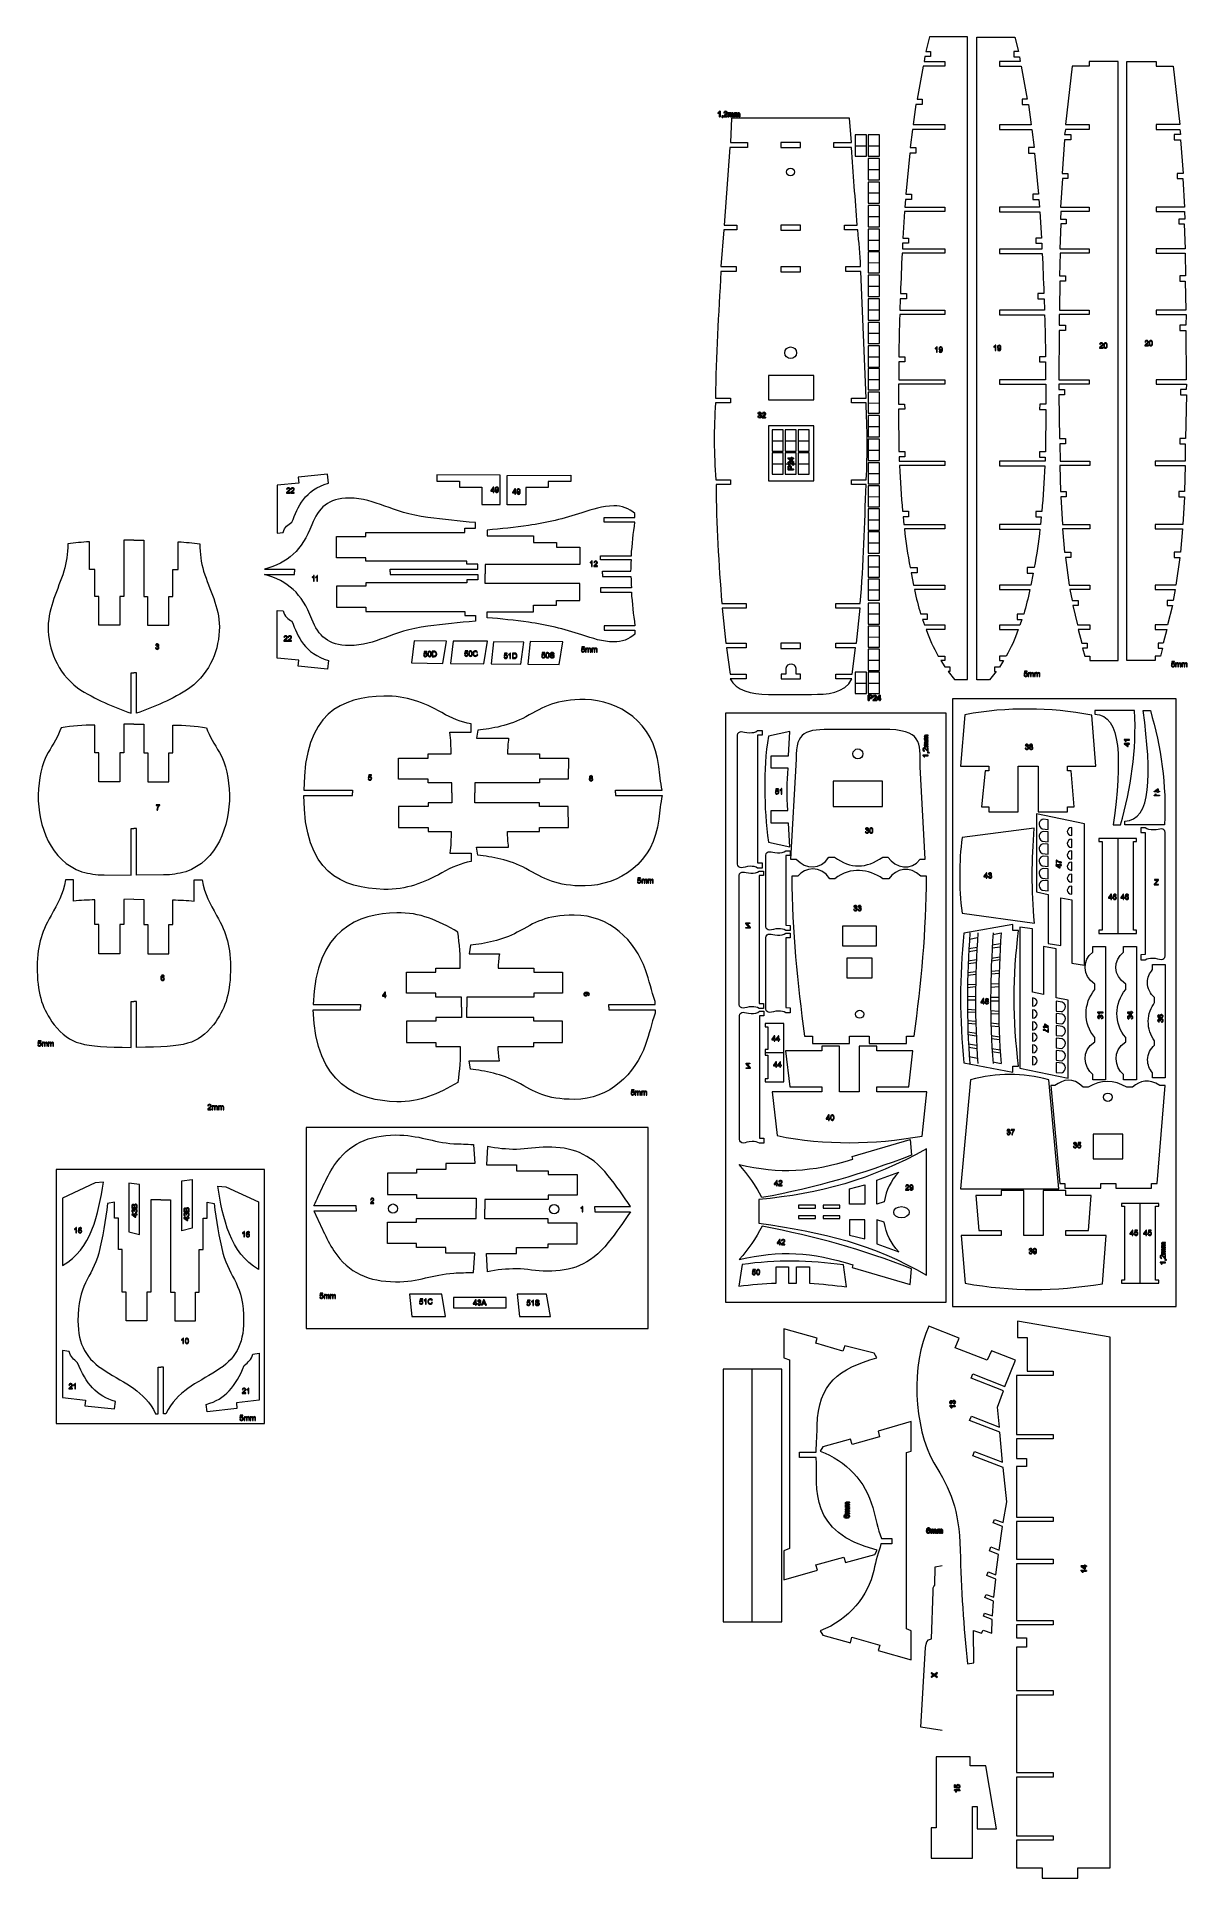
# Model space of a CAD drawing. Header units: millimetres. Extents: x -437 to 859, y -1313 to 762.
import ezdxf

# ---------------------------------------------------------------- set-up
doc = ezdxf.new("R2010")
doc.units = ezdxf.units.MM
doc.header["$MEASUREMENT"] = 0
doc.layers.add('Ebene 1', color=7, linetype='Continuous')

msp = doc.modelspace()

# ---------------------------------------------------------------- linework, layer by layer
at = {"layer": 'Ebene 1', "color": 250, "lineweight": 5}
for points in [[(401.2904, 636.9116), (423.3224, 636.9116), (423.3224, 642.6356), (401.2904, 642.6356), (401.2904, 636.9116)], [(401.2904, 543.8716), (423.3224, 543.8716), (423.3224, 549.5956), (401.2904, 549.5956), (401.2904, 543.8716)], [(401.2904, 497.0716), (423.3224, 497.0716), (423.3224, 502.7956), (401.2904, 502.7956), (401.2904, 497.0716)], [(387.2734, 352.8999), (438.4506, 352.8999), (438.4506, 380.1137), (387.2734, 380.1137), (387.2734, 352.8999)], [(387.1102, 261.4991), (438.3986, 261.4991), (438.3986, 323.6577), (387.1102, 323.6577), (387.1102, 261.4991)], [(401.2904, 72.7516), (423.3224, 72.7516), (423.3224, 78.4756), (401.2904, 78.4756), (401.2904, 72.7516)], [(594.6672, -668.7426), (846.6444, -668.7426), (846.6444, 16.0558), (594.6672, 16.0558), (594.6672, -668.7426)], [(338.7909, -663.7315), (587.4003, -663.7315), (587.4003, -0.2451), (338.7909, -0.2451), (338.7909, -663.7315)], [(460.1686, -105.4041), (515.6276, -105.4041), (515.6276, -76.7801), (460.1686, -76.7801), (460.1686, -105.4041)], [(470.7386, -262.4218), (509.0192, -262.4218), (509.0192, -240.2522), (470.7386, -240.2522), (470.7386, -262.4218)], [(475.4204, -298.4993), (504.062, -298.4993), (504.062, -276.1919), (475.4204, -276.1919), (475.4204, -298.4993)], [(-133.5513, -693.4645), (251.7435, -693.4645), (251.7435, -466.8205), (-133.5513, -466.8205), (-133.5513, -693.4645)], [(-415.018, -800.2673), (-180.3376, -800.2673), (-180.3376, -514.1219), (-415.018, -514.1219), (-415.018, -800.2673)], [(421.1291, -557.7158), (440.1173, -557.7158), (440.1173, -554.4214), (421.1291, -554.4214), (421.1291, -557.7158)], [(448.7291, -557.7158), (467.7173, -557.7158), (467.7173, -554.4214), (448.7291, -554.4214), (448.7291, -557.7158)], [(421.1291, -569.6358), (440.1173, -569.6358), (440.1173, -566.3414), (421.1291, -566.3414), (421.1291, -569.6358)], [(448.7291, -569.6358), (467.7173, -569.6358), (467.7173, -566.3414), (448.7291, -566.3414), (448.7291, -569.6358)], [(32.3695, -670.1704), (91.6209, -670.1704), (91.6209, -658.3714), (32.3695, -658.3714), (32.3695, -670.1704)]]:
    msp.add_lwpolyline(points, close=True, dxfattribs=at)
for centre, major_axis, ratio in [((412.0554, 609.455), (0, 4.4178), 1), ((412.2025, 405.8342), (0, 6.595), 1), ((487.9244, -46.0926), (0, 5.621), 1), ((489.9481, -339.3528), (0, 4.5367), 1), ((769.5737, -432.9314), (0, 4.7622), 1), ((-35.7715, -558.3685), (0, 5.2185), 1), ((145.7534, -558.9514), (0, 5.1968), 1), ((537.0539, -562.4011), (8.7875, 0), 0.715789474)]:
    msp.add_ellipse(centre, major_axis=major_axis, ratio=ratio, dxfattribs=at)
for points, knots in [([(611.2597, 761.7243), (611.2597, 761.7243), (611.2597, 37.6071), (611.2597, 37.6071), (611.2597, 37.6071), (611.2597, 37.6071), (596.9641, 37.6071), (596.9641, 37.6071), (596.9641, 37.6071), (596.9641, 37.6071), (589.6841, 46.8453), (589.6841, 46.8453), (589.6841, 46.8453), (589.6841, 46.8453), (591.3698, 46.8453), (591.3698, 46.8453), (591.3698, 46.8453), (591.3698, 46.8453), (591.3697, 51.9315), (591.3697, 51.9315), (591.3697, 51.9315), (591.3697, 51.9315), (586.0206, 51.9315), (586.0206, 51.9315), (586.0206, 51.9315), (586.0206, 51.9315), (581.5305, 59.3013), (581.5305, 59.3013), (581.5305, 59.3013), (581.5305, 59.3013), (586.0206, 59.3013), (586.0206, 59.3013), (586.0206, 59.3013), (586.0206, 59.3013), (586.0206, 64.0761), (586.0206, 64.0761), (586.0206, 64.0761), (586.0206, 64.0761), (578.4002, 64.0761), (578.4002, 64.0761), (578.4002, 64.0761), (573.2719, 73.8541), (568.365, 83.1893), (564.7865, 94.0743), (564.7865, 94.0743), (564.7865, 94.0743), (586.0206, 94.0743), (586.0206, 94.0743), (586.0206, 94.0743), (586.0206, 94.0743), (586.0206, 99.1605), (586.0206, 99.1605), (586.0206, 99.1605), (586.0206, 99.1605), (562.9666, 99.1605), (562.9666, 99.1605), (562.9666, 99.1605), (562.9666, 99.1605), (560.8554, 105.3885), (560.8554, 105.3885), (560.8554, 105.3885), (560.8554, 105.3885), (565.8562, 105.3885), (565.8562, 105.3885), (565.8562, 105.3885), (565.8562, 105.3885), (565.8562, 111.5128), (565.8562, 111.5128), (565.8562, 111.5128), (565.8562, 111.5128), (558.5985, 111.5127), (558.5985, 111.5127), (558.5985, 111.5127), (556.1359, 120.751), (553.7433, 128.7345), (551.537, 139.2273), (551.537, 139.2273), (551.537, 139.2273), (586.0206, 139.2273), (586.0206, 139.2273), (586.0206, 139.2273), (586.0206, 139.2273), (586.0206, 144.1059), (586.0206, 144.1059), (586.0206, 144.1059), (586.0206, 144.1059), (550.4449, 144.1059), (550.4449, 144.1059), (550.4449, 144.1059), (550.4449, 144.1059), (547.8241, 157.8075), (547.8241, 157.8075), (547.8241, 157.8075), (547.8241, 157.8075), (554.6226, 157.8075), (554.6226, 157.8075), (554.6226, 157.8075), (554.6226, 157.8075), (554.6226, 163.9317), (554.6226, 163.9317), (554.6226, 163.9317), (554.6226, 163.9317), (546.7321, 163.9317), (546.7321, 163.9317), (546.7321, 163.9317), (544.0871, 178.3563), (542.0244, 192.4169), (540.3257, 207.4239), (540.3257, 207.4239), (540.3257, 207.4239), (586.0206, 207.4239), (586.0206, 207.4239), (586.0206, 207.4239), (586.0206, 207.4239), (586.0206, 212.4063), (586.0206, 212.4063), (586.0206, 212.4063), (586.0206, 212.4063), (539.7434, 212.4063), (539.7434, 212.4063), (539.7434, 212.4063), (539.7434, 212.4063), (538.8698, 221.0217), (538.8698, 221.0217), (538.8698, 221.0217), (538.8698, 221.0217), (545.1026, 221.0217), (545.1026, 221.0217), (545.1026, 221.0217), (545.1026, 221.0217), (545.1026, 227.2497), (545.1026, 227.2497), (545.1026, 227.2497), (545.1026, 227.2497), (538.2874, 227.2497), (538.2874, 227.2497), (538.2874, 227.2497), (536.6616, 244.3767), (535.9647, 261.0861), (534.9386, 278.6307), (534.9386, 278.6307), (534.9386, 278.6307), (586.0206, 278.6307), (586.0206, 278.6307), (586.0206, 278.6307), (586.0206, 278.6307), (586.0206, 283.8207), (586.0206, 283.8207), (586.0206, 283.8207), (586.0206, 283.8207), (534.5745, 283.8207), (534.5745, 283.8207), (534.5745, 283.8207), (534.5745, 283.8207), (534.3561, 288.4917), (534.3561, 288.4917), (534.3561, 288.4917), (534.3561, 288.4917), (540.9138, 288.4917), (540.9138, 288.4917), (540.9138, 288.4917), (540.9138, 288.4917), (540.9138, 294.4083), (540.9138, 294.4083), (540.9138, 294.4083), (540.9138, 294.4083), (534.065, 294.4083), (534.065, 294.4083), (534.065, 294.4083), (534.065, 294.4083), (533.7738, 342.2601), (533.7738, 342.2601), (533.7738, 342.2601), (533.7738, 342.2601), (540.9138, 342.2601), (540.9138, 342.2601), (540.9138, 342.2601), (540.9138, 342.2601), (540.5441, 348.0729), (540.5441, 348.0729), (540.5441, 348.0729), (540.5441, 348.0729), (533.7738, 348.0729), (533.7738, 348.0729), (533.7738, 348.0729), (533.7738, 348.0729), (533.7738, 370.4937), (533.7738, 370.4937), (533.7738, 370.4937), (533.7738, 370.4937), (586.0206, 370.4937), (586.0206, 370.4937), (586.0206, 370.4937), (586.0206, 370.4937), (586.0206, 375.4761), (586.0206, 375.4761), (586.0206, 375.4761), (586.0206, 375.4761), (533.9922, 375.4761), (533.9922, 375.4761), (533.9922, 375.4761), (533.9922, 375.4761), (533.9922, 395.6133), (533.9922, 395.6133), (533.9922, 395.6133), (533.9922, 395.6133), (540.9138, 395.6133), (540.9138, 395.6133), (540.9138, 395.6133), (540.9138, 395.6133), (540.9138, 401.3223), (540.9138, 401.3223), (540.9138, 401.3223), (540.9138, 401.3223), (534.065, 401.3223), (534.065, 401.3223), (534.065, 401.3223), (534.324, 417.1572), (534.2591, 432.8703), (535.2297, 448.8627), (535.2297, 448.8627), (535.2297, 448.8627), (586.0206, 448.8628), (586.0206, 448.8628), (586.0206, 448.8628), (586.0206, 448.8628), (586.0206, 453.8451), (586.0206, 453.8451), (586.0206, 453.8451), (586.0206, 453.8451), (535.0842, 453.8451), (535.0842, 453.8451), (535.0842, 453.8451), (535.0842, 453.8451), (535.5938, 466.7163), (535.5938, 466.7163), (535.5938, 466.7163), (535.5938, 466.7163), (542.6274, 466.7163), (542.6274, 466.7163), (542.6274, 466.7163), (542.6274, 466.7163), (542.6274, 472.6329), (542.6274, 472.6329), (542.6274, 472.6329), (542.6274, 472.6329), (535.8122, 472.6329), (535.8122, 472.6329), (535.8122, 472.6329), (536.47, 488.3604), (537.0734, 502.7891), (537.705, 517.8897), (537.705, 517.8897), (537.705, 517.8897), (586.0206, 517.8897), (586.0206, 517.8897), (586.0206, 517.8897), (586.0206, 517.8897), (586.0206, 522.7683), (586.0206, 522.7683), (586.0206, 522.7683), (586.0206, 522.7683), (538.2146, 522.7683), (538.2146, 522.7683), (538.2146, 522.7683), (538.2146, 522.7683), (538.2874, 529.4115), (538.2874, 529.4115), (538.2874, 529.4115), (538.2874, 529.4115), (545.1025, 529.4115), (545.1025, 529.4115), (545.1025, 529.4115), (545.1025, 529.4115), (545.1025, 535.0167), (545.1025, 535.0167), (545.1025, 535.0167), (545.1025, 535.0167), (538.7242, 535.0167), (538.7242, 535.0167), (538.7242, 535.0167), (538.7242, 535.0167), (540.5441, 564.9111), (540.5441, 564.9111), (540.5441, 564.9111), (540.5441, 564.9111), (586.0206, 564.9111), (586.0206, 564.9111), (586.0206, 564.9111), (586.0206, 564.9111), (586.0206, 569.9973), (586.0206, 569.9973), (586.0206, 569.9973), (586.0206, 569.9973), (540.9138, 569.9973), (540.9138, 569.9973), (540.9138, 569.9973), (540.9138, 569.9973), (541.709, 578.5089), (541.709, 578.5089), (541.709, 578.5089), (541.709, 578.5089), (548.3394, 578.5089), (548.3394, 578.5089), (548.3394, 578.5089), (548.3394, 578.5089), (548.3394, 584.5293), (548.3394, 584.5293), (548.3394, 584.5293), (548.3394, 584.5293), (541.8545, 584.5293), (541.8545, 584.5293), (541.8545, 584.5293), (541.8545, 584.5293), (546.5866, 630.7203), (546.5866, 630.7203), (546.5866, 630.7203), (546.5866, 630.7203), (553.2898, 630.7203), (553.2898, 630.7203), (553.2898, 630.7203), (553.2898, 630.7203), (553.2898, 637.1559), (553.2898, 637.1559), (553.2898, 637.1559), (553.2898, 637.1559), (546.8778, 637.1559), (546.8778, 637.1559), (546.8778, 637.1559), (546.8778, 637.1559), (549.4986, 657.5007), (549.4986, 657.5007), (549.4986, 657.5007), (549.4986, 657.5007), (586.0206, 657.5007), (586.0206, 657.5007), (586.0206, 657.5007), (586.0206, 657.5007), (586.0206, 662.8983), (586.0206, 662.8983), (586.0206, 662.8983), (586.0206, 662.8983), (550.081, 662.8983), (550.081, 662.8983), (550.081, 662.8983), (550.081, 662.8983), (553.2898, 685.5267), (553.2898, 685.5267), (553.2898, 685.5267), (553.2898, 685.5267), (560.3346, 685.5267), (560.3346, 685.5267), (560.3346, 685.5267), (560.3346, 685.5267), (560.3346, 691.6509), (560.3346, 691.6509), (560.3346, 691.6509), (560.3346, 691.6509), (554.6226, 691.6509), (554.6226, 691.6509), (554.6226, 691.6509), (554.6226, 691.6509), (561.5834, 728.7075), (561.5834, 728.7075), (561.5834, 728.7075), (561.5834, 728.7075), (586.0206, 728.7075), (586.0206, 728.7075), (586.0206, 728.7075), (586.0206, 728.7075), (586.0206, 734.0013), (586.0206, 734.0013), (586.0206, 734.0013), (586.0206, 734.0013), (562.457, 734.0013), (562.457, 734.0013), (562.457, 734.0013), (562.457, 734.0013), (563.4761, 739.5515), (563.4761, 739.5515), (563.4761, 739.5515), (563.4761, 739.5515), (569.6642, 739.5515), (569.6642, 739.5515), (569.6642, 739.5515), (569.6642, 739.5515), (569.6642, 745.3079), (569.6642, 745.3079), (569.6642, 745.3079), (569.6642, 745.3079), (564.641, 745.3079), (564.641, 745.3079), (564.641, 745.3079), (564.641, 745.3079), (568.4994, 761.7243), (568.4994, 761.7243), (568.4994, 761.7243), (568.4994, 761.7243), (611.2597, 761.7243), (611.2597, 761.7243)], [0, 0, 0, 0, 0.01, 0.01, 0.01, 0.01, 0.02, 0.02, 0.02, 0.02, 0.03, 0.03, 0.03, 0.03, 0.04, 0.04, 0.04, 0.04, 0.05, 0.05, 0.05, 0.05, 0.06, 0.06, 0.06, 0.06, 0.07, 0.07, 0.07, 0.07, 0.08, 0.08, 0.08, 0.08, 0.09, 0.09, 0.09, 0.09, 0.1, 0.1, 0.1, 0.1, 0.11, 0.11, 0.11, 0.11, 0.12, 0.12, 0.12, 0.12, 0.13, 0.13, 0.13, 0.13, 0.14, 0.14, 0.14, 0.14, 0.15, 0.15, 0.15, 0.15, 0.16, 0.16, 0.16, 0.16, 0.17, 0.17, 0.17, 0.17, 0.18, 0.18, 0.18, 0.18, 0.19, 0.19, 0.19, 0.19, 0.2, 0.2, 0.2, 0.2, 0.21, 0.21, 0.21, 0.21, 0.22, 0.22, 0.22, 0.22, 0.23, 0.23, 0.23, 0.23, 0.24, 0.24, 0.24, 0.24, 0.25, 0.25, 0.25, 0.25, 0.26, 0.26, 0.26, 0.26, 0.27, 0.27, 0.27, 0.27, 0.28, 0.28, 0.28, 0.28, 0.29, 0.29, 0.29, 0.29, 0.3, 0.3, 0.3, 0.3, 0.31, 0.31, 0.31, 0.31, 0.32, 0.32, 0.32, 0.32, 0.33, 0.33, 0.33, 0.33, 0.34, 0.34, 0.34, 0.34, 0.35, 0.35, 0.35, 0.35, 0.36, 0.36, 0.36, 0.36, 0.37, 0.37, 0.37, 0.37, 0.38, 0.38, 0.38, 0.38, 0.39, 0.39, 0.39, 0.39, 0.4, 0.4, 0.4, 0.4, 0.41, 0.41, 0.41, 0.41, 0.42, 0.42, 0.42, 0.42, 0.43, 0.43, 0.43, 0.43, 0.44, 0.44, 0.44, 0.44, 0.45, 0.45, 0.45, 0.45, 0.46, 0.46, 0.46, 0.46, 0.47, 0.47, 0.47, 0.47, 0.48, 0.48, 0.48, 0.48, 0.49, 0.49, 0.49, 0.49, 0.5, 0.5, 0.5, 0.5, 0.51, 0.51, 0.51, 0.51, 0.52, 0.52, 0.52, 0.52, 0.53, 0.53, 0.53, 0.53, 0.54, 0.54, 0.54, 0.54, 0.55, 0.55, 0.55, 0.55, 0.56, 0.56, 0.56, 0.56, 0.57, 0.57, 0.57, 0.57, 0.58, 0.58, 0.58, 0.58, 0.59, 0.59, 0.59, 0.59, 0.6, 0.6, 0.6, 0.6, 0.61, 0.61, 0.61, 0.61, 0.62, 0.62, 0.62, 0.62, 0.63, 0.63, 0.63, 0.63, 0.64, 0.64, 0.64, 0.64, 0.65, 0.65, 0.65, 0.65, 0.66, 0.66, 0.66, 0.66, 0.67, 0.67, 0.67, 0.67, 0.68, 0.68, 0.68, 0.68, 0.69, 0.69, 0.69, 0.69, 0.7, 0.7, 0.7, 0.7, 0.71, 0.71, 0.71, 0.71, 0.72, 0.72, 0.72, 0.72, 0.73, 0.73, 0.73, 0.73, 0.74, 0.74, 0.74, 0.74, 0.75, 0.75, 0.75, 0.75, 0.76, 0.76, 0.76, 0.76, 0.77, 0.77, 0.77, 0.77, 0.78, 0.78, 0.78, 0.78, 0.79, 0.79, 0.79, 0.79, 0.8, 0.8, 0.8, 0.8, 0.81, 0.81, 0.81, 0.81, 0.82, 0.82, 0.82, 0.82, 0.83, 0.83, 0.83, 0.83, 0.84, 0.84, 0.84, 0.84, 0.85, 0.85, 0.85, 0.85, 0.86, 0.86, 0.86, 0.86, 0.87, 0.87, 0.87, 0.87, 0.88, 0.88, 0.88, 0.88, 0.89, 0.89, 0.89, 0.89, 0.9, 0.9, 0.9, 0.9, 0.91, 0.91, 0.91, 0.91, 0.92, 0.92, 0.92, 0.92, 0.93, 0.93, 0.93, 0.93, 0.94, 0.94, 0.94, 0.94, 0.95, 0.95, 0.95, 0.95, 0.96, 0.96, 0.96, 0.96, 0.97, 0.97, 0.97, 0.97, 0.98, 0.98, 0.98, 0.98, 0.99, 0.99, 0.99, 0.99, 1, 1, 1, 1]), ([(622.0937, 761.5243), (622.0937, 761.5243), (622.0937, 37.4071), (622.0937, 37.4071), (622.0937, 37.4071), (622.0937, 37.4071), (636.3893, 37.4071), (636.3893, 37.4071), (636.3893, 37.4071), (636.3893, 37.4071), (643.6693, 46.6453), (643.6693, 46.6453), (643.6693, 46.6453), (643.6693, 46.6453), (641.9836, 46.6453), (641.9836, 46.6453), (641.9836, 46.6453), (641.9836, 46.6453), (641.9837, 51.7315), (641.9837, 51.7315), (641.9837, 51.7315), (641.9837, 51.7315), (647.3328, 51.7315), (647.3328, 51.7315), (647.3328, 51.7315), (647.3328, 51.7315), (651.8229, 59.1013), (651.8229, 59.1013), (651.8229, 59.1013), (651.8229, 59.1013), (647.3328, 59.1013), (647.3328, 59.1013), (647.3328, 59.1013), (647.3328, 59.1013), (647.3328, 63.8761), (647.3328, 63.8761), (647.3328, 63.8761), (647.3328, 63.8761), (654.9532, 63.8761), (654.9532, 63.8761), (654.9532, 63.8761), (660.0815, 73.6541), (664.9884, 82.9893), (668.5669, 93.8743), (668.5669, 93.8743), (668.5669, 93.8743), (647.3328, 93.8743), (647.3328, 93.8743), (647.3328, 93.8743), (647.3328, 93.8743), (647.3328, 98.9605), (647.3328, 98.9605), (647.3328, 98.9605), (647.3328, 98.9605), (670.3868, 98.9605), (670.3868, 98.9605), (670.3868, 98.9605), (670.3868, 98.9605), (672.498, 105.1885), (672.498, 105.1885), (672.498, 105.1885), (672.498, 105.1885), (667.4972, 105.1885), (667.4972, 105.1885), (667.4972, 105.1885), (667.4972, 105.1885), (667.4972, 111.3128), (667.4972, 111.3128), (667.4972, 111.3128), (667.4972, 111.3128), (674.7549, 111.3127), (674.7549, 111.3127), (674.7549, 111.3127), (677.2175, 120.551), (679.6101, 128.5345), (681.8164, 139.0273), (681.8164, 139.0273), (681.8164, 139.0273), (647.3328, 139.0273), (647.3328, 139.0273), (647.3328, 139.0273), (647.3328, 139.0273), (647.3328, 143.9059), (647.3328, 143.9059), (647.3328, 143.9059), (647.3328, 143.9059), (682.9085, 143.9059), (682.9085, 143.9059), (682.9085, 143.9059), (682.9085, 143.9059), (685.5293, 157.6075), (685.5293, 157.6075), (685.5293, 157.6075), (685.5293, 157.6075), (678.7308, 157.6075), (678.7308, 157.6075), (678.7308, 157.6075), (678.7308, 157.6075), (678.7308, 163.7317), (678.7308, 163.7317), (678.7308, 163.7317), (678.7308, 163.7317), (686.6213, 163.7317), (686.6213, 163.7317), (686.6213, 163.7317), (689.2663, 178.1563), (691.329, 192.2169), (693.0277, 207.2239), (693.0277, 207.2239), (693.0277, 207.2239), (647.3328, 207.2239), (647.3328, 207.2239), (647.3328, 207.2239), (647.3328, 207.2239), (647.3328, 212.2063), (647.3328, 212.2063), (647.3328, 212.2063), (647.3328, 212.2063), (693.61, 212.2063), (693.61, 212.2063), (693.61, 212.2063), (693.61, 212.2063), (694.4836, 220.8217), (694.4836, 220.8217), (694.4836, 220.8217), (694.4836, 220.8217), (688.2508, 220.8217), (688.2508, 220.8217), (688.2508, 220.8217), (688.2508, 220.8217), (688.2508, 227.0497), (688.2508, 227.0497), (688.2508, 227.0497), (688.2508, 227.0497), (695.066, 227.0497), (695.066, 227.0497), (695.066, 227.0497), (696.6918, 244.1767), (697.3887, 260.8861), (698.4148, 278.4307), (698.4148, 278.4307), (698.4148, 278.4307), (647.3328, 278.4307), (647.3328, 278.4307), (647.3328, 278.4307), (647.3328, 278.4307), (647.3328, 283.6207), (647.3328, 283.6207), (647.3328, 283.6207), (647.3328, 283.6207), (698.7789, 283.6207), (698.7789, 283.6207), (698.7789, 283.6207), (698.7789, 283.6207), (698.9973, 288.2917), (698.9973, 288.2917), (698.9973, 288.2917), (698.9973, 288.2917), (692.4396, 288.2917), (692.4396, 288.2917), (692.4396, 288.2917), (692.4396, 288.2917), (692.4396, 294.2083), (692.4396, 294.2083), (692.4396, 294.2083), (692.4396, 294.2083), (699.2884, 294.2083), (699.2884, 294.2083), (699.2884, 294.2083), (699.2884, 294.2083), (699.5796, 342.0601), (699.5796, 342.0601), (699.5796, 342.0601), (699.5796, 342.0601), (692.4396, 342.0601), (692.4396, 342.0601), (692.4396, 342.0601), (692.4396, 342.0601), (692.8093, 347.8729), (692.8093, 347.8729), (692.8093, 347.8729), (692.8093, 347.8729), (699.5796, 347.8729), (699.5796, 347.8729), (699.5796, 347.8729), (699.5796, 347.8729), (699.5796, 370.2937), (699.5796, 370.2937), (699.5796, 370.2937), (699.5796, 370.2937), (647.3328, 370.2937), (647.3328, 370.2937), (647.3328, 370.2937), (647.3328, 370.2937), (647.3328, 375.2761), (647.3328, 375.2761), (647.3328, 375.2761), (647.3328, 375.2761), (699.3612, 375.2761), (699.3612, 375.2761), (699.3612, 375.2761), (699.3612, 375.2761), (699.3612, 395.4133), (699.3612, 395.4133), (699.3612, 395.4133), (699.3612, 395.4133), (692.4396, 395.4133), (692.4396, 395.4133), (692.4396, 395.4133), (692.4396, 395.4133), (692.4396, 401.1223), (692.4396, 401.1223), (692.4396, 401.1223), (692.4396, 401.1223), (699.2884, 401.1223), (699.2884, 401.1223), (699.2884, 401.1223), (699.0294, 416.9572), (699.0943, 432.6703), (698.1237, 448.6627), (698.1237, 448.6627), (698.1237, 448.6627), (647.3328, 448.6628), (647.3328, 448.6628), (647.3328, 448.6628), (647.3328, 448.6628), (647.3328, 453.6451), (647.3328, 453.6451), (647.3328, 453.6451), (647.3328, 453.6451), (698.2692, 453.6451), (698.2692, 453.6451), (698.2692, 453.6451), (698.2692, 453.6451), (697.7596, 466.5163), (697.7596, 466.5163), (697.7596, 466.5163), (697.7596, 466.5163), (690.726, 466.5163), (690.726, 466.5163), (690.726, 466.5163), (690.726, 466.5163), (690.726, 472.4329), (690.726, 472.4329), (690.726, 472.4329), (690.726, 472.4329), (697.5412, 472.4329), (697.5412, 472.4329), (697.5412, 472.4329), (696.8834, 488.1604), (696.28, 502.5891), (695.6484, 517.6897), (695.6484, 517.6897), (695.6484, 517.6897), (647.3328, 517.6897), (647.3328, 517.6897), (647.3328, 517.6897), (647.3328, 517.6897), (647.3328, 522.5683), (647.3328, 522.5683), (647.3328, 522.5683), (647.3328, 522.5683), (695.1388, 522.5683), (695.1388, 522.5683), (695.1388, 522.5683), (695.1388, 522.5683), (695.066, 529.2115), (695.066, 529.2115), (695.066, 529.2115), (695.066, 529.2115), (688.2509, 529.2115), (688.2509, 529.2115), (688.2509, 529.2115), (688.2509, 529.2115), (688.2509, 534.8167), (688.2509, 534.8167), (688.2509, 534.8167), (688.2509, 534.8167), (694.6292, 534.8167), (694.6292, 534.8167), (694.6292, 534.8167), (694.6292, 534.8167), (692.8093, 564.7111), (692.8093, 564.7111), (692.8093, 564.7111), (692.8093, 564.7111), (647.3328, 564.7111), (647.3328, 564.7111), (647.3328, 564.7111), (647.3328, 564.7111), (647.3328, 569.7973), (647.3328, 569.7973), (647.3328, 569.7973), (647.3328, 569.7973), (692.4396, 569.7973), (692.4396, 569.7973), (692.4396, 569.7973), (692.4396, 569.7973), (691.6444, 578.3089), (691.6444, 578.3089), (691.6444, 578.3089), (691.6444, 578.3089), (685.014, 578.3089), (685.014, 578.3089), (685.014, 578.3089), (685.014, 578.3089), (685.014, 584.3293), (685.014, 584.3293), (685.014, 584.3293), (685.014, 584.3293), (691.4989, 584.3293), (691.4989, 584.3293), (691.4989, 584.3293), (691.4989, 584.3293), (686.7668, 630.5203), (686.7668, 630.5203), (686.7668, 630.5203), (686.7668, 630.5203), (680.0636, 630.5203), (680.0636, 630.5203), (680.0636, 630.5203), (680.0636, 630.5203), (680.0636, 636.9559), (680.0636, 636.9559), (680.0636, 636.9559), (680.0636, 636.9559), (686.4756, 636.9559), (686.4756, 636.9559), (686.4756, 636.9559), (686.4756, 636.9559), (683.8548, 657.3007), (683.8548, 657.3007), (683.8548, 657.3007), (683.8548, 657.3007), (647.3328, 657.3007), (647.3328, 657.3007), (647.3328, 657.3007), (647.3328, 657.3007), (647.3328, 662.6983), (647.3328, 662.6983), (647.3328, 662.6983), (647.3328, 662.6983), (683.2724, 662.6983), (683.2724, 662.6983), (683.2724, 662.6983), (683.2724, 662.6983), (680.0636, 685.3267), (680.0636, 685.3267), (680.0636, 685.3267), (680.0636, 685.3267), (673.0188, 685.3267), (673.0188, 685.3267), (673.0188, 685.3267), (673.0188, 685.3267), (673.0188, 691.4509), (673.0188, 691.4509), (673.0188, 691.4509), (673.0188, 691.4509), (678.7308, 691.4509), (678.7308, 691.4509), (678.7308, 691.4509), (678.7308, 691.4509), (671.77, 728.5075), (671.77, 728.5075), (671.77, 728.5075), (671.77, 728.5075), (647.3328, 728.5075), (647.3328, 728.5075), (647.3328, 728.5075), (647.3328, 728.5075), (647.3328, 733.8013), (647.3328, 733.8013), (647.3328, 733.8013), (647.3328, 733.8013), (670.8964, 733.8013), (670.8964, 733.8013), (670.8964, 733.8013), (670.8964, 733.8013), (669.8773, 739.3515), (669.8773, 739.3515), (669.8773, 739.3515), (669.8773, 739.3515), (663.6892, 739.3515), (663.6892, 739.3515), (663.6892, 739.3515), (663.6892, 739.3515), (663.6892, 745.1079), (663.6892, 745.1079), (663.6892, 745.1079), (663.6892, 745.1079), (668.7124, 745.1079), (668.7124, 745.1079), (668.7124, 745.1079), (668.7124, 745.1079), (664.854, 761.5243), (664.854, 761.5243), (664.854, 761.5243), (664.854, 761.5243), (622.0937, 761.5243), (622.0937, 761.5243)], [0, 0, 0, 0, 0.01, 0.01, 0.01, 0.01, 0.02, 0.02, 0.02, 0.02, 0.03, 0.03, 0.03, 0.03, 0.04, 0.04, 0.04, 0.04, 0.05, 0.05, 0.05, 0.05, 0.06, 0.06, 0.06, 0.06, 0.07, 0.07, 0.07, 0.07, 0.08, 0.08, 0.08, 0.08, 0.09, 0.09, 0.09, 0.09, 0.1, 0.1, 0.1, 0.1, 0.11, 0.11, 0.11, 0.11, 0.12, 0.12, 0.12, 0.12, 0.13, 0.13, 0.13, 0.13, 0.14, 0.14, 0.14, 0.14, 0.15, 0.15, 0.15, 0.15, 0.16, 0.16, 0.16, 0.16, 0.17, 0.17, 0.17, 0.17, 0.18, 0.18, 0.18, 0.18, 0.19, 0.19, 0.19, 0.19, 0.2, 0.2, 0.2, 0.2, 0.21, 0.21, 0.21, 0.21, 0.22, 0.22, 0.22, 0.22, 0.23, 0.23, 0.23, 0.23, 0.24, 0.24, 0.24, 0.24, 0.25, 0.25, 0.25, 0.25, 0.26, 0.26, 0.26, 0.26, 0.27, 0.27, 0.27, 0.27, 0.28, 0.28, 0.28, 0.28, 0.29, 0.29, 0.29, 0.29, 0.3, 0.3, 0.3, 0.3, 0.31, 0.31, 0.31, 0.31, 0.32, 0.32, 0.32, 0.32, 0.33, 0.33, 0.33, 0.33, 0.34, 0.34, 0.34, 0.34, 0.35, 0.35, 0.35, 0.35, 0.36, 0.36, 0.36, 0.36, 0.37, 0.37, 0.37, 0.37, 0.38, 0.38, 0.38, 0.38, 0.39, 0.39, 0.39, 0.39, 0.4, 0.4, 0.4, 0.4, 0.41, 0.41, 0.41, 0.41, 0.42, 0.42, 0.42, 0.42, 0.43, 0.43, 0.43, 0.43, 0.44, 0.44, 0.44, 0.44, 0.45, 0.45, 0.45, 0.45, 0.46, 0.46, 0.46, 0.46, 0.47, 0.47, 0.47, 0.47, 0.48, 0.48, 0.48, 0.48, 0.49, 0.49, 0.49, 0.49, 0.5, 0.5, 0.5, 0.5, 0.51, 0.51, 0.51, 0.51, 0.52, 0.52, 0.52, 0.52, 0.53, 0.53, 0.53, 0.53, 0.54, 0.54, 0.54, 0.54, 0.55, 0.55, 0.55, 0.55, 0.56, 0.56, 0.56, 0.56, 0.57, 0.57, 0.57, 0.57, 0.58, 0.58, 0.58, 0.58, 0.59, 0.59, 0.59, 0.59, 0.6, 0.6, 0.6, 0.6, 0.61, 0.61, 0.61, 0.61, 0.62, 0.62, 0.62, 0.62, 0.63, 0.63, 0.63, 0.63, 0.64, 0.64, 0.64, 0.64, 0.65, 0.65, 0.65, 0.65, 0.66, 0.66, 0.66, 0.66, 0.67, 0.67, 0.67, 0.67, 0.68, 0.68, 0.68, 0.68, 0.69, 0.69, 0.69, 0.69, 0.7, 0.7, 0.7, 0.7, 0.71, 0.71, 0.71, 0.71, 0.72, 0.72, 0.72, 0.72, 0.73, 0.73, 0.73, 0.73, 0.74, 0.74, 0.74, 0.74, 0.75, 0.75, 0.75, 0.75, 0.76, 0.76, 0.76, 0.76, 0.77, 0.77, 0.77, 0.77, 0.78, 0.78, 0.78, 0.78, 0.79, 0.79, 0.79, 0.79, 0.8, 0.8, 0.8, 0.8, 0.81, 0.81, 0.81, 0.81, 0.82, 0.82, 0.82, 0.82, 0.83, 0.83, 0.83, 0.83, 0.84, 0.84, 0.84, 0.84, 0.85, 0.85, 0.85, 0.85, 0.86, 0.86, 0.86, 0.86, 0.87, 0.87, 0.87, 0.87, 0.88, 0.88, 0.88, 0.88, 0.89, 0.89, 0.89, 0.89, 0.9, 0.9, 0.9, 0.9, 0.91, 0.91, 0.91, 0.91, 0.92, 0.92, 0.92, 0.92, 0.93, 0.93, 0.93, 0.93, 0.94, 0.94, 0.94, 0.94, 0.95, 0.95, 0.95, 0.95, 0.96, 0.96, 0.96, 0.96, 0.97, 0.97, 0.97, 0.97, 0.98, 0.98, 0.98, 0.98, 0.99, 0.99, 0.99, 0.99, 1, 1, 1, 1]), ([(781.3047, 734.0013), (781.3047, 734.0013), (781.3048, 59.3013), (781.3048, 59.3013), (781.3048, 59.3013), (781.3048, 59.3013), (749.322, 59.3013), (749.322, 59.3013), (749.322, 59.3013), (749.322, 59.3013), (749.322, 64.0761), (749.322, 64.0761), (749.322, 64.0761), (749.322, 64.0761), (743.4332, 64.0761), (743.4332, 64.0761), (743.4332, 64.0761), (743.4332, 64.0761), (741.0573, 73.0599), (741.0573, 73.0599), (741.0573, 73.0599), (741.0573, 73.0599), (746.1468, 73.0599), (746.1468, 73.0599), (746.1468, 73.0599), (746.1468, 73.0599), (746.1468, 78.6165), (746.1468, 78.6165), (746.1468, 78.6165), (746.1468, 78.6165), (740.3147, 78.6165), (740.3147, 78.6165), (740.3147, 78.6165), (740.3147, 78.6165), (736.1997, 94.0743), (736.1997, 94.0743), (736.1997, 94.0743), (736.1997, 94.0743), (749.322, 94.0743), (749.322, 94.0743), (749.322, 94.0743), (749.322, 94.0743), (749.322, 99.1605), (749.322, 99.1605), (749.322, 99.1605), (749.322, 99.1605), (735.3997, 99.1605), (735.3997, 99.1605), (735.3997, 99.1605), (735.3997, 99.1605), (730.0683, 120.9525), (730.0683, 120.9525), (730.0683, 120.9525), (730.0683, 120.9525), (735.9597, 120.9525), (735.9597, 120.9525), (735.9597, 120.9525), (735.9597, 120.9525), (735.9597, 126.7737), (735.9597, 126.7737), (735.9597, 126.7737), (735.9597, 126.7737), (729.1773, 126.7737), (729.1773, 126.7737), (729.1773, 126.7737), (729.1773, 126.7737), (726.8012, 139.2273), (726.8012, 139.2273), (726.8012, 139.2273), (726.8012, 139.2273), (749.322, 139.2273), (749.322, 139.2273), (749.322, 139.2273), (749.322, 139.2273), (749.322, 144.1059), (749.322, 144.1059), (749.322, 144.1059), (749.322, 144.1059), (726.0588, 144.1059), (726.0588, 144.1059), (726.0588, 144.1059), (726.0588, 144.1059), (721.6713, 175.0632), (721.6713, 175.0632), (721.6713, 175.0632), (721.6713, 175.0632), (727.8893, 175.0632), (727.8893, 175.0632), (727.8893, 175.0632), (727.8893, 175.0632), (727.8893, 181.0167), (727.8893, 181.0167), (727.8893, 181.0167), (727.8893, 181.0167), (720.7452, 181.0167), (720.7452, 181.0167), (720.7452, 181.0167), (720.7452, 181.0167), (718.4853, 207.4239), (718.4853, 207.4239), (718.4853, 207.4239), (718.4853, 207.4239), (749.322, 207.4239), (749.322, 207.4239), (749.322, 207.4239), (749.322, 207.4239), (749.322, 212.4064), (749.322, 212.4064), (749.322, 212.4064), (749.322, 212.4064), (718.3368, 212.4063), (718.3368, 212.4063), (718.3368, 212.4063), (718.3368, 212.4063), (716.5548, 243.33), (716.5548, 243.33), (716.5548, 243.33), (716.5548, 243.33), (722.7297, 243.33), (722.7297, 243.33), (722.7297, 243.33), (722.7297, 243.33), (722.7297, 249.4158), (722.7297, 249.4158), (722.7297, 249.4158), (722.7297, 249.4158), (716.2578, 249.4158), (716.2578, 249.4158), (716.2578, 249.4158), (716.2578, 249.4158), (715.5153, 278.6307), (715.5153, 278.6307), (715.5153, 278.6307), (715.5153, 278.6307), (749.322, 278.6307), (749.322, 278.6307), (749.322, 278.6307), (749.322, 278.6307), (749.322, 283.8207), (749.322, 283.8207), (749.322, 283.8207), (749.322, 283.8207), (715.6638, 283.8207), (715.6638, 283.8207), (715.6638, 283.8207), (715.6638, 283.8207), (715.5153, 303.2619), (715.5153, 303.2619), (715.5153, 303.2619), (715.5153, 303.2619), (721.6713, 303.2619), (721.6713, 303.2619), (721.6713, 303.2619), (721.6713, 303.2619), (721.6713, 309.3477), (721.6713, 309.3477), (721.6713, 309.3477), (721.6713, 309.3477), (715.2183, 309.3477), (715.2183, 309.3477), (715.2183, 309.3477), (715.2183, 309.3477), (714.1788, 358.431), (714.1788, 358.431), (714.1788, 358.431), (714.1788, 358.431), (720.7452, 358.431), (720.7452, 358.431), (720.7452, 358.431), (720.7452, 358.431), (720.7452, 364.5168), (720.7452, 364.5168), (720.7452, 364.5168), (720.7452, 364.5168), (714.3273, 364.5168), (714.3273, 364.5168), (714.3273, 364.5168), (714.3273, 364.5168), (714.1788, 370.4937), (714.1788, 370.4937), (714.1788, 370.4937), (714.1788, 370.4937), (748.3959, 370.4938), (748.3959, 370.4938), (748.3959, 370.4938), (748.3959, 370.4938), (748.3959, 375.4761), (748.3959, 375.4761), (748.3959, 375.4761), (748.3959, 375.4761), (714.4758, 375.4761), (714.4758, 375.4761), (714.4758, 375.4761), (714.4758, 375.4761), (714.7728, 431.0637), (714.7728, 431.0637), (714.7728, 431.0637), (714.7728, 431.0637), (721.6713, 431.0637), (721.6713, 431.0637), (721.6713, 431.0637), (721.6713, 431.0637), (721.6713, 436.8849), (721.6713, 436.8849), (721.6713, 436.8849), (721.6713, 436.8849), (714.7728, 436.8849), (714.7728, 436.8849), (714.7728, 436.8849), (714.7728, 436.8849), (714.6243, 448.8627), (714.6243, 448.8627), (714.6243, 448.8627), (714.6243, 448.8627), (748.3959, 448.8628), (748.3959, 448.8628), (748.3959, 448.8628), (748.3959, 448.8628), (748.3959, 453.8451), (748.3959, 453.8451), (748.3959, 453.8451), (748.3959, 453.8451), (714.9212, 453.8451), (714.9212, 453.8451), (714.9212, 453.8451), (714.9212, 453.8451), (715.5153, 486.4974), (715.5153, 486.4974), (715.5153, 486.4974), (715.5153, 486.4974), (721.6713, 486.4974), (721.6713, 486.4974), (721.6713, 486.4974), (721.6713, 486.4974), (721.6713, 492.4509), (721.6713, 492.4509), (721.6713, 492.4509), (721.6713, 492.4509), (715.2183, 492.4509), (715.2183, 492.4509), (715.2183, 492.4509), (715.2183, 492.4509), (715.6638, 517.8897), (715.6638, 517.8897), (715.6638, 517.8897), (715.6638, 517.8897), (748.3959, 517.8897), (748.3959, 517.8897), (748.3959, 517.8897), (748.3959, 517.8897), (748.3959, 522.7683), (748.3959, 522.7683), (748.3959, 522.7683), (748.3959, 522.7683), (715.5153, 522.7683), (715.5153, 522.7683), (715.5153, 522.7683), (715.5153, 522.7683), (716.7033, 550.9275), (716.7033, 550.9275), (716.7033, 550.9275), (716.7033, 550.9275), (722.7297, 550.9275), (722.7297, 550.9275), (722.7297, 550.9275), (722.7297, 550.9275), (722.7297, 556.3518), (722.7297, 556.3518), (722.7297, 556.3518), (722.7297, 556.3518), (716.1093, 556.3518), (716.1093, 556.3518), (716.1093, 556.3518), (716.1093, 556.3518), (716.4063, 564.9111), (716.4063, 564.9111), (716.4063, 564.9111), (716.4063, 564.9111), (748.3959, 564.9111), (748.3959, 564.9111), (748.3959, 564.9111), (748.3959, 564.9111), (748.3959, 569.9973), (748.3959, 569.9973), (748.3959, 569.9973), (748.3959, 569.9973), (716.2578, 569.9973), (716.2578, 569.9973), (716.2578, 569.9973), (716.2578, 569.9973), (718.3368, 601.9953), (718.3368, 601.9953), (718.3368, 601.9953), (718.3368, 601.9953), (724.5819, 601.9953), (724.5819, 601.9953), (724.5819, 601.9953), (724.5819, 601.9953), (724.5819, 607.8165), (724.5819, 607.8165), (724.5819, 607.8165), (724.5819, 607.8165), (718.0397, 607.8165), (718.0397, 607.8165), (718.0397, 607.8165), (718.0397, 607.8165), (720.7452, 645.6543), (720.7452, 645.6543), (720.7452, 645.6543), (720.7452, 645.6543), (727.8893, 645.6543), (727.8893, 645.6543), (727.8893, 645.6543), (727.8893, 645.6543), (727.8893, 651.8724), (727.8893, 651.8724), (727.8893, 651.8724), (727.8893, 651.8724), (720.7452, 651.8724), (720.7452, 651.8724), (720.7452, 651.8724), (720.7452, 651.8724), (721.6713, 657.5007), (721.6713, 657.5007), (721.6713, 657.5007), (721.6713, 657.5007), (748.3959, 657.5007), (748.3959, 657.5007), (748.3959, 657.5007), (748.3959, 657.5007), (748.3959, 662.8983), (748.3959, 662.8983), (748.3959, 662.8983), (748.3959, 662.8983), (721.6713, 662.8983), (721.6713, 662.8983), (721.6713, 662.8983), (721.6713, 662.8983), (729.1773, 728.7075), (729.1773, 728.7075), (729.1773, 728.7075), (729.1773, 728.7075), (748.3959, 728.7075), (748.3959, 728.7075), (748.3959, 728.7075), (748.3959, 728.7075), (748.3959, 734.0013), (748.3959, 734.0013), (748.3959, 734.0013), (748.3959, 734.0013), (781.3047, 734.0013), (781.3047, 734.0013)], [0, 0, 0, 0, 0.011363636, 0.011363636, 0.011363636, 0.011363636, 0.022727273, 0.022727273, 0.022727273, 0.022727273, 0.034090909, 0.034090909, 0.034090909, 0.034090909, 0.045454545, 0.045454545, 0.045454545, 0.045454545, 0.056818182, 0.056818182, 0.056818182, 0.056818182, 0.068181818, 0.068181818, 0.068181818, 0.068181818, 0.079545455, 0.079545455, 0.079545455, 0.079545455, 0.090909091, 0.090909091, 0.090909091, 0.090909091, 0.102272727, 0.102272727, 0.102272727, 0.102272727, 0.113636364, 0.113636364, 0.113636364, 0.113636364, 0.125, 0.125, 0.125, 0.125, 0.136363636, 0.136363636, 0.136363636, 0.136363636, 0.147727273, 0.147727273, 0.147727273, 0.147727273, 0.159090909, 0.159090909, 0.159090909, 0.159090909, 0.170454545, 0.170454545, 0.170454545, 0.170454545, 0.181818182, 0.181818182, 0.181818182, 0.181818182, 0.193181818, 0.193181818, 0.193181818, 0.193181818, 0.204545455, 0.204545455, 0.204545455, 0.204545455, 0.215909091, 0.215909091, 0.215909091, 0.215909091, 0.227272727, 0.227272727, 0.227272727, 0.227272727, 0.238636364, 0.238636364, 0.238636364, 0.238636364, 0.25, 0.25, 0.25, 0.25, 0.261363636, 0.261363636, 0.261363636, 0.261363636, 0.272727273, 0.272727273, 0.272727273, 0.272727273, 0.284090909, 0.284090909, 0.284090909, 0.284090909, 0.295454545, 0.295454545, 0.295454545, 0.295454545, 0.306818182, 0.306818182, 0.306818182, 0.306818182, 0.318181818, 0.318181818, 0.318181818, 0.318181818, 0.329545455, 0.329545455, 0.329545455, 0.329545455, 0.340909091, 0.340909091, 0.340909091, 0.340909091, 0.352272727, 0.352272727, 0.352272727, 0.352272727, 0.363636364, 0.363636364, 0.363636364, 0.363636364, 0.375, 0.375, 0.375, 0.375, 0.386363636, 0.386363636, 0.386363636, 0.386363636, 0.397727273, 0.397727273, 0.397727273, 0.397727273, 0.409090909, 0.409090909, 0.409090909, 0.409090909, 0.420454545, 0.420454545, 0.420454545, 0.420454545, 0.431818182, 0.431818182, 0.431818182, 0.431818182, 0.443181818, 0.443181818, 0.443181818, 0.443181818, 0.454545455, 0.454545455, 0.454545455, 0.454545455, 0.465909091, 0.465909091, 0.465909091, 0.465909091, 0.477272727, 0.477272727, 0.477272727, 0.477272727, 0.488636364, 0.488636364, 0.488636364, 0.488636364, 0.5, 0.5, 0.5, 0.5, 0.511363636, 0.511363636, 0.511363636, 0.511363636, 0.522727273, 0.522727273, 0.522727273, 0.522727273, 0.534090909, 0.534090909, 0.534090909, 0.534090909, 0.545454545, 0.545454545, 0.545454545, 0.545454545, 0.556818182, 0.556818182, 0.556818182, 0.556818182, 0.568181818, 0.568181818, 0.568181818, 0.568181818, 0.579545455, 0.579545455, 0.579545455, 0.579545455, 0.590909091, 0.590909091, 0.590909091, 0.590909091, 0.602272727, 0.602272727, 0.602272727, 0.602272727, 0.613636364, 0.613636364, 0.613636364, 0.613636364, 0.625, 0.625, 0.625, 0.625, 0.636363636, 0.636363636, 0.636363636, 0.636363636, 0.647727273, 0.647727273, 0.647727273, 0.647727273, 0.659090909, 0.659090909, 0.659090909, 0.659090909, 0.670454545, 0.670454545, 0.670454545, 0.670454545, 0.681818182, 0.681818182, 0.681818182, 0.681818182, 0.693181818, 0.693181818, 0.693181818, 0.693181818, 0.704545455, 0.704545455, 0.704545455, 0.704545455, 0.715909091, 0.715909091, 0.715909091, 0.715909091, 0.727272727, 0.727272727, 0.727272727, 0.727272727, 0.738636364, 0.738636364, 0.738636364, 0.738636364, 0.75, 0.75, 0.75, 0.75, 0.761363636, 0.761363636, 0.761363636, 0.761363636, 0.772727273, 0.772727273, 0.772727273, 0.772727273, 0.784090909, 0.784090909, 0.784090909, 0.784090909, 0.795454545, 0.795454545, 0.795454545, 0.795454545, 0.806818182, 0.806818182, 0.806818182, 0.806818182, 0.818181818, 0.818181818, 0.818181818, 0.818181818, 0.829545455, 0.829545455, 0.829545455, 0.829545455, 0.840909091, 0.840909091, 0.840909091, 0.840909091, 0.852272727, 0.852272727, 0.852272727, 0.852272727, 0.863636364, 0.863636364, 0.863636364, 0.863636364, 0.875, 0.875, 0.875, 0.875, 0.886363636, 0.886363636, 0.886363636, 0.886363636, 0.897727273, 0.897727273, 0.897727273, 0.897727273, 0.909090909, 0.909090909, 0.909090909, 0.909090909, 0.920454545, 0.920454545, 0.920454545, 0.920454545, 0.931818182, 0.931818182, 0.931818182, 0.931818182, 0.943181818, 0.943181818, 0.943181818, 0.943181818, 0.954545455, 0.954545455, 0.954545455, 0.954545455, 0.965909091, 0.965909091, 0.965909091, 0.965909091, 0.977272727, 0.977272727, 0.977272727, 0.977272727, 0.988636364, 0.988636364, 0.988636364, 0.988636364, 1, 1, 1, 1]), ([(790.9389, 734.0013), (790.9389, 734.0013), (790.9388, 59.3013), (790.9388, 59.3013), (790.9388, 59.3013), (790.9388, 59.3013), (822.9216, 59.3013), (822.9216, 59.3013), (822.9216, 59.3013), (822.9216, 59.3013), (822.9216, 64.0761), (822.9216, 64.0761), (822.9216, 64.0761), (822.9216, 64.0761), (828.8104, 64.0761), (828.8104, 64.0761), (828.8104, 64.0761), (828.8104, 64.0761), (831.1863, 73.0599), (831.1863, 73.0599), (831.1863, 73.0599), (831.1863, 73.0599), (826.0968, 73.0599), (826.0968, 73.0599), (826.0968, 73.0599), (826.0968, 73.0599), (826.0968, 78.6165), (826.0968, 78.6165), (826.0968, 78.6165), (826.0968, 78.6165), (831.9289, 78.6165), (831.9289, 78.6165), (831.9289, 78.6165), (831.9289, 78.6165), (836.0439, 94.0743), (836.0439, 94.0743), (836.0439, 94.0743), (836.0439, 94.0743), (822.9216, 94.0743), (822.9216, 94.0743), (822.9216, 94.0743), (822.9216, 94.0743), (822.9216, 99.1605), (822.9216, 99.1605), (822.9216, 99.1605), (822.9216, 99.1605), (836.8439, 99.1605), (836.8439, 99.1605), (836.8439, 99.1605), (836.8439, 99.1605), (842.1753, 120.9525), (842.1753, 120.9525), (842.1753, 120.9525), (842.1753, 120.9525), (836.2839, 120.9525), (836.2839, 120.9525), (836.2839, 120.9525), (836.2839, 120.9525), (836.2839, 126.7737), (836.2839, 126.7737), (836.2839, 126.7737), (836.2839, 126.7737), (843.0663, 126.7737), (843.0663, 126.7737), (843.0663, 126.7737), (843.0663, 126.7737), (845.4424, 139.2273), (845.4424, 139.2273), (845.4424, 139.2273), (845.4424, 139.2273), (822.9216, 139.2273), (822.9216, 139.2273), (822.9216, 139.2273), (822.9216, 139.2273), (822.9216, 144.1059), (822.9216, 144.1059), (822.9216, 144.1059), (822.9216, 144.1059), (846.1848, 144.1059), (846.1848, 144.1059), (846.1848, 144.1059), (846.1848, 144.1059), (850.5723, 175.0632), (850.5723, 175.0632), (850.5723, 175.0632), (850.5723, 175.0632), (844.3543, 175.0632), (844.3543, 175.0632), (844.3543, 175.0632), (844.3543, 175.0632), (844.3543, 181.0167), (844.3543, 181.0167), (844.3543, 181.0167), (844.3543, 181.0167), (851.4984, 181.0167), (851.4984, 181.0167), (851.4984, 181.0167), (851.4984, 181.0167), (853.7583, 207.4239), (853.7583, 207.4239), (853.7583, 207.4239), (853.7583, 207.4239), (822.9216, 207.4239), (822.9216, 207.4239), (822.9216, 207.4239), (822.9216, 207.4239), (822.9216, 212.4064), (822.9216, 212.4064), (822.9216, 212.4064), (822.9216, 212.4064), (853.9068, 212.4063), (853.9068, 212.4063), (853.9068, 212.4063), (853.9068, 212.4063), (855.6888, 243.33), (855.6888, 243.33), (855.6888, 243.33), (855.6888, 243.33), (849.5139, 243.33), (849.5139, 243.33), (849.5139, 243.33), (849.5139, 243.33), (849.5139, 249.4158), (849.5139, 249.4158), (849.5139, 249.4158), (849.5139, 249.4158), (855.9858, 249.4158), (855.9858, 249.4158), (855.9858, 249.4158), (855.9858, 249.4158), (856.7283, 278.6307), (856.7283, 278.6307), (856.7283, 278.6307), (856.7283, 278.6307), (822.9216, 278.6307), (822.9216, 278.6307), (822.9216, 278.6307), (822.9216, 278.6307), (822.9216, 283.8207), (822.9216, 283.8207), (822.9216, 283.8207), (822.9216, 283.8207), (856.5798, 283.8207), (856.5798, 283.8207), (856.5798, 283.8207), (856.5798, 283.8207), (856.7283, 303.2619), (856.7283, 303.2619), (856.7283, 303.2619), (856.7283, 303.2619), (850.5723, 303.2619), (850.5723, 303.2619), (850.5723, 303.2619), (850.5723, 303.2619), (850.5723, 309.3477), (850.5723, 309.3477), (850.5723, 309.3477), (850.5723, 309.3477), (857.0253, 309.3477), (857.0253, 309.3477), (857.0253, 309.3477), (857.0253, 309.3477), (858.0648, 358.431), (858.0648, 358.431), (858.0648, 358.431), (858.0648, 358.431), (851.4984, 358.431), (851.4984, 358.431), (851.4984, 358.431), (851.4984, 358.431), (851.4984, 364.5168), (851.4984, 364.5168), (851.4984, 364.5168), (851.4984, 364.5168), (857.9163, 364.5168), (857.9163, 364.5168), (857.9163, 364.5168), (857.9163, 364.5168), (858.0648, 370.4937), (858.0648, 370.4937), (858.0648, 370.4937), (858.0648, 370.4937), (823.8477, 370.4938), (823.8477, 370.4938), (823.8477, 370.4938), (823.8477, 370.4938), (823.8477, 375.4761), (823.8477, 375.4761), (823.8477, 375.4761), (823.8477, 375.4761), (857.7678, 375.4761), (857.7678, 375.4761), (857.7678, 375.4761), (857.7678, 375.4761), (857.4708, 431.0637), (857.4708, 431.0637), (857.4708, 431.0637), (857.4708, 431.0637), (850.5723, 431.0637), (850.5723, 431.0637), (850.5723, 431.0637), (850.5723, 431.0637), (850.5723, 436.8849), (850.5723, 436.8849), (850.5723, 436.8849), (850.5723, 436.8849), (857.4708, 436.8849), (857.4708, 436.8849), (857.4708, 436.8849), (857.4708, 436.8849), (857.6193, 448.8627), (857.6193, 448.8627), (857.6193, 448.8627), (857.6193, 448.8627), (823.8477, 448.8628), (823.8477, 448.8628), (823.8477, 448.8628), (823.8477, 448.8628), (823.8477, 453.8451), (823.8477, 453.8451), (823.8477, 453.8451), (823.8477, 453.8451), (857.3224, 453.8451), (857.3224, 453.8451), (857.3224, 453.8451), (857.3224, 453.8451), (856.7283, 486.4974), (856.7283, 486.4974), (856.7283, 486.4974), (856.7283, 486.4974), (850.5723, 486.4974), (850.5723, 486.4974), (850.5723, 486.4974), (850.5723, 486.4974), (850.5723, 492.4509), (850.5723, 492.4509), (850.5723, 492.4509), (850.5723, 492.4509), (857.0253, 492.4509), (857.0253, 492.4509), (857.0253, 492.4509), (857.0253, 492.4509), (856.5798, 517.8897), (856.5798, 517.8897), (856.5798, 517.8897), (856.5798, 517.8897), (823.8477, 517.8897), (823.8477, 517.8897), (823.8477, 517.8897), (823.8477, 517.8897), (823.8477, 522.7683), (823.8477, 522.7683), (823.8477, 522.7683), (823.8477, 522.7683), (856.7283, 522.7683), (856.7283, 522.7683), (856.7283, 522.7683), (856.7283, 522.7683), (855.5403, 550.9275), (855.5403, 550.9275), (855.5403, 550.9275), (855.5403, 550.9275), (849.5139, 550.9275), (849.5139, 550.9275), (849.5139, 550.9275), (849.5139, 550.9275), (849.5139, 556.3518), (849.5139, 556.3518), (849.5139, 556.3518), (849.5139, 556.3518), (856.1343, 556.3518), (856.1343, 556.3518), (856.1343, 556.3518), (856.1343, 556.3518), (855.8373, 564.9111), (855.8373, 564.9111), (855.8373, 564.9111), (855.8373, 564.9111), (823.8477, 564.9111), (823.8477, 564.9111), (823.8477, 564.9111), (823.8477, 564.9111), (823.8477, 569.9973), (823.8477, 569.9973), (823.8477, 569.9973), (823.8477, 569.9973), (855.9858, 569.9973), (855.9858, 569.9973), (855.9858, 569.9973), (855.9858, 569.9973), (853.9068, 601.9953), (853.9068, 601.9953), (853.9068, 601.9953), (853.9068, 601.9953), (847.6617, 601.9953), (847.6617, 601.9953), (847.6617, 601.9953), (847.6617, 601.9953), (847.6617, 607.8165), (847.6617, 607.8165), (847.6617, 607.8165), (847.6617, 607.8165), (854.2039, 607.8165), (854.2039, 607.8165), (854.2039, 607.8165), (854.2039, 607.8165), (851.4984, 645.6543), (851.4984, 645.6543), (851.4984, 645.6543), (851.4984, 645.6543), (844.3543, 645.6543), (844.3543, 645.6543), (844.3543, 645.6543), (844.3543, 645.6543), (844.3543, 651.8724), (844.3543, 651.8724), (844.3543, 651.8724), (844.3543, 651.8724), (851.4984, 651.8724), (851.4984, 651.8724), (851.4984, 651.8724), (851.4984, 651.8724), (850.5723, 657.5007), (850.5723, 657.5007), (850.5723, 657.5007), (850.5723, 657.5007), (823.8477, 657.5007), (823.8477, 657.5007), (823.8477, 657.5007), (823.8477, 657.5007), (823.8477, 662.8983), (823.8477, 662.8983), (823.8477, 662.8983), (823.8477, 662.8983), (850.5723, 662.8983), (850.5723, 662.8983), (850.5723, 662.8983), (850.5723, 662.8983), (843.0663, 728.7075), (843.0663, 728.7075), (843.0663, 728.7075), (843.0663, 728.7075), (823.8477, 728.7075), (823.8477, 728.7075), (823.8477, 728.7075), (823.8477, 728.7075), (823.8477, 734.0013), (823.8477, 734.0013), (823.8477, 734.0013), (823.8477, 734.0013), (790.9389, 734.0013), (790.9389, 734.0013)], [0, 0, 0, 0, 0.011363636, 0.011363636, 0.011363636, 0.011363636, 0.022727273, 0.022727273, 0.022727273, 0.022727273, 0.034090909, 0.034090909, 0.034090909, 0.034090909, 0.045454545, 0.045454545, 0.045454545, 0.045454545, 0.056818182, 0.056818182, 0.056818182, 0.056818182, 0.068181818, 0.068181818, 0.068181818, 0.068181818, 0.079545455, 0.079545455, 0.079545455, 0.079545455, 0.090909091, 0.090909091, 0.090909091, 0.090909091, 0.102272727, 0.102272727, 0.102272727, 0.102272727, 0.113636364, 0.113636364, 0.113636364, 0.113636364, 0.125, 0.125, 0.125, 0.125, 0.136363636, 0.136363636, 0.136363636, 0.136363636, 0.147727273, 0.147727273, 0.147727273, 0.147727273, 0.159090909, 0.159090909, 0.159090909, 0.159090909, 0.170454545, 0.170454545, 0.170454545, 0.170454545, 0.181818182, 0.181818182, 0.181818182, 0.181818182, 0.193181818, 0.193181818, 0.193181818, 0.193181818, 0.204545455, 0.204545455, 0.204545455, 0.204545455, 0.215909091, 0.215909091, 0.215909091, 0.215909091, 0.227272727, 0.227272727, 0.227272727, 0.227272727, 0.238636364, 0.238636364, 0.238636364, 0.238636364, 0.25, 0.25, 0.25, 0.25, 0.261363636, 0.261363636, 0.261363636, 0.261363636, 0.272727273, 0.272727273, 0.272727273, 0.272727273, 0.284090909, 0.284090909, 0.284090909, 0.284090909, 0.295454545, 0.295454545, 0.295454545, 0.295454545, 0.306818182, 0.306818182, 0.306818182, 0.306818182, 0.318181818, 0.318181818, 0.318181818, 0.318181818, 0.329545455, 0.329545455, 0.329545455, 0.329545455, 0.340909091, 0.340909091, 0.340909091, 0.340909091, 0.352272727, 0.352272727, 0.352272727, 0.352272727, 0.363636364, 0.363636364, 0.363636364, 0.363636364, 0.375, 0.375, 0.375, 0.375, 0.386363636, 0.386363636, 0.386363636, 0.386363636, 0.397727273, 0.397727273, 0.397727273, 0.397727273, 0.409090909, 0.409090909, 0.409090909, 0.409090909, 0.420454545, 0.420454545, 0.420454545, 0.420454545, 0.431818182, 0.431818182, 0.431818182, 0.431818182, 0.443181818, 0.443181818, 0.443181818, 0.443181818, 0.454545455, 0.454545455, 0.454545455, 0.454545455, 0.465909091, 0.465909091, 0.465909091, 0.465909091, 0.477272727, 0.477272727, 0.477272727, 0.477272727, 0.488636364, 0.488636364, 0.488636364, 0.488636364, 0.5, 0.5, 0.5, 0.5, 0.511363636, 0.511363636, 0.511363636, 0.511363636, 0.522727273, 0.522727273, 0.522727273, 0.522727273, 0.534090909, 0.534090909, 0.534090909, 0.534090909, 0.545454545, 0.545454545, 0.545454545, 0.545454545, 0.556818182, 0.556818182, 0.556818182, 0.556818182, 0.568181818, 0.568181818, 0.568181818, 0.568181818, 0.579545455, 0.579545455, 0.579545455, 0.579545455, 0.590909091, 0.590909091, 0.590909091, 0.590909091, 0.602272727, 0.602272727, 0.602272727, 0.602272727, 0.613636364, 0.613636364, 0.613636364, 0.613636364, 0.625, 0.625, 0.625, 0.625, 0.636363636, 0.636363636, 0.636363636, 0.636363636, 0.647727273, 0.647727273, 0.647727273, 0.647727273, 0.659090909, 0.659090909, 0.659090909, 0.659090909, 0.670454545, 0.670454545, 0.670454545, 0.670454545, 0.681818182, 0.681818182, 0.681818182, 0.681818182, 0.693181818, 0.693181818, 0.693181818, 0.693181818, 0.704545455, 0.704545455, 0.704545455, 0.704545455, 0.715909091, 0.715909091, 0.715909091, 0.715909091, 0.727272727, 0.727272727, 0.727272727, 0.727272727, 0.738636364, 0.738636364, 0.738636364, 0.738636364, 0.75, 0.75, 0.75, 0.75, 0.761363636, 0.761363636, 0.761363636, 0.761363636, 0.772727273, 0.772727273, 0.772727273, 0.772727273, 0.784090909, 0.784090909, 0.784090909, 0.784090909, 0.795454545, 0.795454545, 0.795454545, 0.795454545, 0.806818182, 0.806818182, 0.806818182, 0.806818182, 0.818181818, 0.818181818, 0.818181818, 0.818181818, 0.829545455, 0.829545455, 0.829545455, 0.829545455, 0.840909091, 0.840909091, 0.840909091, 0.840909091, 0.852272727, 0.852272727, 0.852272727, 0.852272727, 0.863636364, 0.863636364, 0.863636364, 0.863636364, 0.875, 0.875, 0.875, 0.875, 0.886363636, 0.886363636, 0.886363636, 0.886363636, 0.897727273, 0.897727273, 0.897727273, 0.897727273, 0.909090909, 0.909090909, 0.909090909, 0.909090909, 0.920454545, 0.920454545, 0.920454545, 0.920454545, 0.931818182, 0.931818182, 0.931818182, 0.931818182, 0.943181818, 0.943181818, 0.943181818, 0.943181818, 0.954545455, 0.954545455, 0.954545455, 0.954545455, 0.965909091, 0.965909091, 0.965909091, 0.965909091, 0.977272727, 0.977272727, 0.977272727, 0.977272727, 0.988636364, 0.988636364, 0.988636364, 0.988636364, 1, 1, 1, 1]), ([(478.3215, 670.0932), (478.3215, 670.0932), (480.6917, 642.586), (480.6917, 642.586), (480.6917, 642.586), (480.6917, 642.586), (460.8836, 642.586), (460.8836, 642.586), (460.8836, 642.586), (460.8836, 642.586), (460.8836, 637.0308), (460.8836, 637.0308), (460.8836, 637.0308), (460.8836, 637.0308), (480.6916, 637.0308), (480.6916, 637.0308), (480.6916, 637.0308), (482.8369, 607.8388), (484.9567, 578.9958), (487.1251, 549.4916), (487.1251, 549.4916), (487.1251, 549.4916), (472.9039, 549.4916), (472.9039, 549.4916), (472.9039, 549.4916), (472.9039, 549.4916), (472.9039, 544.2052), (472.9039, 544.2052), (472.9039, 544.2052), (472.9039, 544.2052), (487.8823, 544.2052), (487.8823, 544.2052), (487.8823, 544.2052), (489.0883, 530.4412), (490.5431, 516.7534), (491.019, 502.8996), (491.019, 502.8996), (491.019, 502.8996), (474.4276, 502.8996), (474.4276, 502.8996), (474.4276, 502.8996), (474.4276, 502.8996), (474.4276, 497.2548), (474.4276, 497.2548), (474.4276, 497.2548), (474.4276, 497.2548), (491.3576, 497.2548), (491.3576, 497.2548), (491.3576, 497.2548), (491.3576, 497.2548), (497.4523, 354.7012), (497.4523, 354.7012), (497.4523, 354.7012), (497.4523, 354.7012), (480.6917, 354.7012), (480.6917, 354.7012), (480.6917, 354.7012), (480.6917, 354.7012), (480.6917, 349.4149), (480.6917, 349.4149), (480.6917, 349.4149), (480.6917, 349.4149), (497.1138, 349.4148), (497.1138, 349.4148), (497.1138, 349.4148), (498.4652, 320.7928), (499.0678, 291.6656), (497.2831, 262.7716), (497.2831, 262.7716), (497.2831, 262.7716), (480.6917, 262.7716), (480.6917, 262.7716), (480.6917, 262.7716), (480.6917, 262.7716), (480.6917, 257.4852), (480.6917, 257.4852), (480.6917, 257.4852), (480.6917, 257.4852), (497.1138, 257.4852), (497.1138, 257.4852), (497.1138, 257.4852), (495.3787, 212.8061), (494.93, 167.7457), (490.3417, 123.2644), (490.3417, 123.2644), (490.3417, 123.2644), (463.0845, 123.2644), (463.0845, 123.2644), (463.0845, 123.2644), (463.0845, 123.2644), (463.0845, 118.2468), (463.0845, 118.2468), (463.0845, 118.2468), (463.0845, 118.2468), (490.5111, 118.2468), (490.5111, 118.2468), (490.5111, 118.2468), (490.5111, 118.2468), (486.2786, 78.6436), (486.2786, 78.6436), (486.2786, 78.6436), (486.2786, 78.6436), (463.0845, 78.6436), (463.0845, 78.6436), (463.0845, 78.6436), (463.0845, 78.6436), (463.0845, 73.3573), (463.0845, 73.3573), (463.0845, 73.3573), (463.0845, 73.3573), (485.4321, 73.3572), (485.4321, 73.3572), (485.4321, 73.3572), (485.4321, 73.3572), (481.4917, 43.7892), (481.4917, 43.7892), (481.4917, 43.7892), (481.4917, 43.7892), (463.0845, 43.7892), (463.0845, 43.7892), (463.0845, 43.7892), (463.0845, 43.7892), (463.0845, 38.3236), (463.0845, 38.3236), (463.0845, 38.3236), (469.1003, 38.3236), (475.116, 38.3236), (481.1317, 38.3236), (481.1317, 38.3236), (473.2222, 21.878), (452.6027, 20.9324), (435.8272, 20.9787), (435.8272, 20.9787), (435.8272, 20.9787), (387.2381, 20.9787), (387.2381, 20.9787), (387.2381, 20.9787), (367.1918, 20.9324), (350.4315, 25.35), (344.2111, 38.3236), (344.2111, 38.3236), (344.2111, 38.3236), (362.0432, 38.3236), (362.0432, 38.3236), (362.0432, 38.3236), (362.0432, 38.3236), (362.0432, 43.7892), (362.0432, 43.7892), (362.0432, 43.7892), (362.0432, 43.7892), (343.8911, 43.7892), (343.8911, 43.7892), (343.8911, 43.7892), (343.8911, 43.7892), (339.8341, 73.3572), (339.8341, 73.3572), (339.8341, 73.3572), (339.8341, 73.3572), (362.0432, 73.3572), (362.0432, 73.3572), (362.0432, 73.3572), (362.0432, 73.3572), (362.0432, 78.6436), (362.0432, 78.6436), (362.0432, 78.6436), (362.0432, 78.6436), (339.3262, 78.6436), (339.3262, 78.6436), (339.3262, 78.6436), (339.3262, 78.6436), (334.9244, 118.2468), (334.9244, 118.2468), (334.9244, 118.2468), (334.9244, 118.2468), (362.0432, 118.2468), (362.0432, 118.2468), (362.0432, 118.2468), (362.0432, 118.2468), (362.0432, 123.2644), (362.0432, 123.2644), (362.0432, 123.2644), (362.0432, 123.2644), (334.7551, 123.2644), (334.7551, 123.2644), (334.7551, 123.2644), (331.0567, 168.0047), (328.3942, 211.968), (328.3217, 257.4852), (328.3217, 257.4852), (328.3217, 257.4852), (344.5711, 257.4852), (344.5711, 257.4852), (344.5711, 257.4852), (344.5711, 257.4852), (344.5711, 262.7716), (344.5711, 262.7716), (344.5711, 262.7716), (344.5711, 262.7716), (327.9831, 262.7716), (327.9831, 262.7716), (327.9831, 262.7716), (325.7972, 292.1758), (325.4264, 320.0158), (327.6445, 349.4148), (327.6445, 349.4148), (327.6445, 349.4148), (344.5712, 349.4149), (344.5712, 349.4149), (344.5712, 349.4149), (344.5712, 349.4149), (344.5712, 354.7012), (344.5712, 354.7012), (344.5712, 354.7012), (344.5712, 354.7012), (327.6445, 354.7012), (327.6445, 354.7012), (327.6445, 354.7012), (327.8067, 402.2191), (331.1886, 449.6748), (333.57, 497.2548), (333.57, 497.2548), (333.57, 497.2548), (350.8432, 497.2548), (350.8432, 497.2548), (350.8432, 497.2548), (350.8432, 497.2548), (350.8432, 502.8996), (350.8432, 502.8996), (350.8432, 502.8996), (350.8432, 502.8996), (333.57, 502.8996), (333.57, 502.8996), (333.57, 502.8996), (333.57, 502.8996), (336.7867, 544.2052), (336.7867, 544.2052), (336.7867, 544.2052), (336.7867, 544.2052), (351.6496, 544.2052), (351.6496, 544.2052), (351.6496, 544.2052), (351.6496, 544.2052), (351.6496, 549.4916), (351.6496, 549.4916), (351.6496, 549.4916), (351.6496, 549.4916), (337.4639, 549.4916), (337.4639, 549.4916), (337.4639, 549.4916), (337.4639, 549.4916), (343.8512, 637.154), (343.8512, 637.154), (343.8512, 637.154), (343.8512, 637.154), (363.5664, 637.0308), (363.5664, 637.0308), (363.5664, 637.0308), (363.5664, 637.0308), (363.5664, 642.586), (363.5664, 642.586), (363.5664, 642.586), (363.5664, 642.586), (344.3711, 642.586), (344.3711, 642.586), (344.3711, 642.586), (344.3711, 642.586), (345.5903, 670.0932), (345.5903, 670.0932), (345.5903, 670.0932), (345.5903, 670.0932), (478.3215, 670.0932), (478.3215, 670.0932)], [0, 0, 0, 0, 0.014705882, 0.014705882, 0.014705882, 0.014705882, 0.029411765, 0.029411765, 0.029411765, 0.029411765, 0.044117647, 0.044117647, 0.044117647, 0.044117647, 0.058823529, 0.058823529, 0.058823529, 0.058823529, 0.073529412, 0.073529412, 0.073529412, 0.073529412, 0.088235294, 0.088235294, 0.088235294, 0.088235294, 0.102941176, 0.102941176, 0.102941176, 0.102941176, 0.117647059, 0.117647059, 0.117647059, 0.117647059, 0.132352941, 0.132352941, 0.132352941, 0.132352941, 0.147058824, 0.147058824, 0.147058824, 0.147058824, 0.161764706, 0.161764706, 0.161764706, 0.161764706, 0.176470588, 0.176470588, 0.176470588, 0.176470588, 0.191176471, 0.191176471, 0.191176471, 0.191176471, 0.205882353, 0.205882353, 0.205882353, 0.205882353, 0.220588235, 0.220588235, 0.220588235, 0.220588235, 0.235294118, 0.235294118, 0.235294118, 0.235294118, 0.25, 0.25, 0.25, 0.25, 0.264705882, 0.264705882, 0.264705882, 0.264705882, 0.279411765, 0.279411765, 0.279411765, 0.279411765, 0.294117647, 0.294117647, 0.294117647, 0.294117647, 0.308823529, 0.308823529, 0.308823529, 0.308823529, 0.323529412, 0.323529412, 0.323529412, 0.323529412, 0.338235294, 0.338235294, 0.338235294, 0.338235294, 0.352941176, 0.352941176, 0.352941176, 0.352941176, 0.367647059, 0.367647059, 0.367647059, 0.367647059, 0.382352941, 0.382352941, 0.382352941, 0.382352941, 0.397058824, 0.397058824, 0.397058824, 0.397058824, 0.411764706, 0.411764706, 0.411764706, 0.411764706, 0.426470588, 0.426470588, 0.426470588, 0.426470588, 0.441176471, 0.441176471, 0.441176471, 0.441176471, 0.455882353, 0.455882353, 0.455882353, 0.455882353, 0.470588235, 0.470588235, 0.470588235, 0.470588235, 0.485294118, 0.485294118, 0.485294118, 0.485294118, 0.5, 0.5, 0.5, 0.5, 0.514705882, 0.514705882, 0.514705882, 0.514705882, 0.529411765, 0.529411765, 0.529411765, 0.529411765, 0.544117647, 0.544117647, 0.544117647, 0.544117647, 0.558823529, 0.558823529, 0.558823529, 0.558823529, 0.573529412, 0.573529412, 0.573529412, 0.573529412, 0.588235294, 0.588235294, 0.588235294, 0.588235294, 0.602941176, 0.602941176, 0.602941176, 0.602941176, 0.617647059, 0.617647059, 0.617647059, 0.617647059, 0.632352941, 0.632352941, 0.632352941, 0.632352941, 0.647058824, 0.647058824, 0.647058824, 0.647058824, 0.661764706, 0.661764706, 0.661764706, 0.661764706, 0.676470588, 0.676470588, 0.676470588, 0.676470588, 0.691176471, 0.691176471, 0.691176471, 0.691176471, 0.705882353, 0.705882353, 0.705882353, 0.705882353, 0.720588235, 0.720588235, 0.720588235, 0.720588235, 0.735294118, 0.735294118, 0.735294118, 0.735294118, 0.75, 0.75, 0.75, 0.75, 0.764705882, 0.764705882, 0.764705882, 0.764705882, 0.779411765, 0.779411765, 0.779411765, 0.779411765, 0.794117647, 0.794117647, 0.794117647, 0.794117647, 0.808823529, 0.808823529, 0.808823529, 0.808823529, 0.823529412, 0.823529412, 0.823529412, 0.823529412, 0.838235294, 0.838235294, 0.838235294, 0.838235294, 0.852941176, 0.852941176, 0.852941176, 0.852941176, 0.867647059, 0.867647059, 0.867647059, 0.867647059, 0.882352941, 0.882352941, 0.882352941, 0.882352941, 0.897058824, 0.897058824, 0.897058824, 0.897058824, 0.911764706, 0.911764706, 0.911764706, 0.911764706, 0.926470588, 0.926470588, 0.926470588, 0.926470588, 0.941176471, 0.941176471, 0.941176471, 0.941176471, 0.955882353, 0.955882353, 0.955882353, 0.955882353, 0.970588235, 0.970588235, 0.970588235, 0.970588235, 0.985294118, 0.985294118, 0.985294118, 0.985294118, 1, 1, 1, 1]), ([(485.0287, 651.1492), (485.0287, 651.1492), (497.5829, 651.1492), (497.5829, 651.1492), (497.5829, 651.1492), (497.5829, 651.1492), (497.5829, 627.2656), (497.5829, 627.2656), (497.5829, 627.2656), (497.5829, 627.2656), (485.0287, 627.2656), (485.0287, 627.2656), (485.0287, 627.2656), (485.0287, 627.2656), (485.0287, 651.1492), (485.0287, 651.1492)], [0, 0, 0, 0, 0.25, 0.25, 0.25, 0.25, 0.5, 0.5, 0.5, 0.5, 0.75, 0.75, 0.75, 0.75, 1, 1, 1, 1]), ([(499.5887, 651.1492), (499.5887, 651.1492), (512.1429, 651.1492), (512.1429, 651.1492), (512.1429, 651.1492), (512.1429, 651.1492), (512.1429, 627.2656), (512.1429, 627.2656), (512.1429, 627.2656), (512.1429, 627.2656), (499.5887, 627.2656), (499.5887, 627.2656), (499.5887, 627.2656), (499.5887, 627.2656), (499.5887, 651.1492), (499.5887, 651.1492)], [0, 0, 0, 0, 0.25, 0.25, 0.25, 0.25, 0.5, 0.5, 0.5, 0.5, 0.75, 0.75, 0.75, 0.75, 1, 1, 1, 1]), ([(499.5887, 624.6292), (499.5887, 624.6292), (512.1429, 624.6292), (512.1429, 624.6292), (512.1429, 624.6292), (512.1429, 624.6292), (512.1429, 600.7456), (512.1429, 600.7456), (512.1429, 600.7456), (512.1429, 600.7456), (499.5887, 600.7456), (499.5887, 600.7456), (499.5887, 600.7456), (499.5887, 600.7456), (499.5887, 624.6292), (499.5887, 624.6292)], [0, 0, 0, 0, 0.25, 0.25, 0.25, 0.25, 0.5, 0.5, 0.5, 0.5, 0.75, 0.75, 0.75, 0.75, 1, 1, 1, 1]), ([(499.5887, 598.1092), (499.5887, 598.1092), (512.1429, 598.1092), (512.1429, 598.1092), (512.1429, 598.1092), (512.1429, 598.1092), (512.1429, 574.2256), (512.1429, 574.2256), (512.1429, 574.2256), (512.1429, 574.2256), (499.5887, 574.2256), (499.5887, 574.2256), (499.5887, 574.2256), (499.5887, 574.2256), (499.5887, 598.1092), (499.5887, 598.1092)], [0, 0, 0, 0, 0.25, 0.25, 0.25, 0.25, 0.5, 0.5, 0.5, 0.5, 0.75, 0.75, 0.75, 0.75, 1, 1, 1, 1]), ([(499.5887, 571.5892), (499.5887, 571.5892), (512.1429, 571.5892), (512.1429, 571.5892), (512.1429, 571.5892), (512.1429, 571.5892), (512.1429, 547.7056), (512.1429, 547.7056), (512.1429, 547.7056), (512.1429, 547.7056), (499.5887, 547.7056), (499.5887, 547.7056), (499.5887, 547.7056), (499.5887, 547.7056), (499.5887, 571.5892), (499.5887, 571.5892)], [0, 0, 0, 0, 0.25, 0.25, 0.25, 0.25, 0.5, 0.5, 0.5, 0.5, 0.75, 0.75, 0.75, 0.75, 1, 1, 1, 1]), ([(499.5887, 545.0692), (499.5887, 545.0692), (512.1429, 545.0692), (512.1429, 545.0692), (512.1429, 545.0692), (512.1429, 545.0692), (512.1429, 521.1856), (512.1429, 521.1856), (512.1429, 521.1856), (512.1429, 521.1856), (499.5887, 521.1856), (499.5887, 521.1856), (499.5887, 521.1856), (499.5887, 521.1856), (499.5887, 545.0692), (499.5887, 545.0692)], [0, 0, 0, 0, 0.25, 0.25, 0.25, 0.25, 0.5, 0.5, 0.5, 0.5, 0.75, 0.75, 0.75, 0.75, 1, 1, 1, 1]), ([(499.5887, 519.5892), (499.5887, 519.5892), (512.1429, 519.5892), (512.1429, 519.5892), (512.1429, 519.5892), (512.1429, 519.5892), (512.1429, 495.7056), (512.1429, 495.7056), (512.1429, 495.7056), (512.1429, 495.7056), (499.5887, 495.7056), (499.5887, 495.7056), (499.5887, 495.7056), (499.5887, 495.7056), (499.5887, 519.5892), (499.5887, 519.5892)], [0, 0, 0, 0, 0.25, 0.25, 0.25, 0.25, 0.5, 0.5, 0.5, 0.5, 0.75, 0.75, 0.75, 0.75, 1, 1, 1, 1]), ([(499.5887, 493.0692), (499.5887, 493.0692), (512.1429, 493.0692), (512.1429, 493.0692), (512.1429, 493.0692), (512.1429, 493.0692), (512.1429, 469.1856), (512.1429, 469.1856), (512.1429, 469.1856), (512.1429, 469.1856), (499.5887, 469.1856), (499.5887, 469.1856), (499.5887, 469.1856), (499.5887, 469.1856), (499.5887, 493.0692), (499.5887, 493.0692)], [0, 0, 0, 0, 0.25, 0.25, 0.25, 0.25, 0.5, 0.5, 0.5, 0.5, 0.75, 0.75, 0.75, 0.75, 1, 1, 1, 1]), ([(499.5887, 466.5492), (499.5887, 466.5492), (512.1429, 466.5492), (512.1429, 466.5492), (512.1429, 466.5492), (512.1429, 466.5492), (512.1429, 442.6656), (512.1429, 442.6656), (512.1429, 442.6656), (512.1429, 442.6656), (499.5887, 442.6656), (499.5887, 442.6656), (499.5887, 442.6656), (499.5887, 442.6656), (499.5887, 466.5492), (499.5887, 466.5492)], [0, 0, 0, 0, 0.25, 0.25, 0.25, 0.25, 0.5, 0.5, 0.5, 0.5, 0.75, 0.75, 0.75, 0.75, 1, 1, 1, 1]), ([(499.5887, 440.0292), (499.5887, 440.0292), (512.1429, 440.0292), (512.1429, 440.0292), (512.1429, 440.0292), (512.1429, 440.0292), (512.1429, 416.1456), (512.1429, 416.1456), (512.1429, 416.1456), (512.1429, 416.1456), (499.5887, 416.1456), (499.5887, 416.1456), (499.5887, 416.1456), (499.5887, 416.1456), (499.5887, 440.0292), (499.5887, 440.0292)], [0, 0, 0, 0, 0.25, 0.25, 0.25, 0.25, 0.5, 0.5, 0.5, 0.5, 0.75, 0.75, 0.75, 0.75, 1, 1, 1, 1]), ([(764.094, 411.7367), (764.094, 411.7367), (764.094, 411.0213), (764.094, 411.0213), (764.094, 411.0213), (764.094, 411.0213), (760.0878, 411.0213), (760.0878, 411.0213), (760.0878, 411.0213), (760.0822, 411.2005), (760.1104, 411.3727), (760.1739, 411.5378), (760.1739, 411.5378), (760.2755, 411.8115), (760.4392, 412.0796), (760.6636, 412.3449), (760.6636, 412.3449), (760.8893, 412.6088), (761.2139, 412.915), (761.6372, 413.2622), (761.6372, 413.2622), (762.2962, 413.8026), (762.7421, 414.2302), (762.9736, 414.5463), (762.9736, 414.5463), (763.205, 414.8609), (763.3207, 415.1601), (763.3207, 415.4409), (763.3207, 415.4409), (763.3207, 415.7358), (763.2149, 415.9842), (763.0046, 416.1874), (763.0046, 416.1874), (762.7929, 416.3892), (762.5178, 416.4908), (762.1791, 416.4908), (762.1791, 416.4908), (761.8207, 416.4908), (761.5342, 416.3835), (761.3197, 416.1676), (761.3197, 416.1676), (761.1038, 415.9532), (760.9952, 415.6554), (760.9923, 415.2758), (760.9923, 415.2758), (760.9923, 415.2758), (760.2275, 415.3534), (760.2275, 415.3534), (760.2275, 415.3534), (760.2797, 415.9249), (760.4773, 416.3596), (760.8188, 416.6587), (760.8188, 416.6587), (761.1603, 416.9579), (761.6203, 417.1074), (762.196, 417.1074), (762.196, 417.1074), (762.7774, 417.1074), (763.2374, 416.9452), (763.5761, 416.6234), (763.5761, 416.6234), (763.9162, 416.3003), (764.0855, 415.9009), (764.0855, 415.424), (764.0855, 415.424), (764.0855, 415.1813), (764.0361, 414.9428), (763.9359, 414.7085), (763.9359, 414.7085), (763.8372, 414.4743), (763.6721, 414.2274), (763.442, 413.9691), (763.442, 413.9691), (763.212, 413.7095), (762.8296, 413.3539), (762.2948, 412.9023), (762.2948, 412.9023), (761.8489, 412.527), (761.5624, 412.273), (761.4354, 412.1389), (761.4354, 412.1389), (761.3084, 412.0063), (761.204, 411.8722), (761.1208, 411.7367), (761.1208, 411.7367), (761.1208, 411.7367), (764.094, 411.7367), (764.094, 411.7367)], [0, 0, 0, 0, 0.045454545, 0.045454545, 0.045454545, 0.045454545, 0.090909091, 0.090909091, 0.090909091, 0.090909091, 0.136363636, 0.136363636, 0.136363636, 0.136363636, 0.181818182, 0.181818182, 0.181818182, 0.181818182, 0.227272727, 0.227272727, 0.227272727, 0.227272727, 0.272727273, 0.272727273, 0.272727273, 0.272727273, 0.318181818, 0.318181818, 0.318181818, 0.318181818, 0.363636364, 0.363636364, 0.363636364, 0.363636364, 0.409090909, 0.409090909, 0.409090909, 0.409090909, 0.454545455, 0.454545455, 0.454545455, 0.454545455, 0.5, 0.5, 0.5, 0.5, 0.545454545, 0.545454545, 0.545454545, 0.545454545, 0.590909091, 0.590909091, 0.590909091, 0.590909091, 0.636363636, 0.636363636, 0.636363636, 0.636363636, 0.681818182, 0.681818182, 0.681818182, 0.681818182, 0.727272727, 0.727272727, 0.727272727, 0.727272727, 0.772727273, 0.772727273, 0.772727273, 0.772727273, 0.818181818, 0.818181818, 0.818181818, 0.818181818, 0.863636364, 0.863636364, 0.863636364, 0.863636364, 0.909090909, 0.909090909, 0.909090909, 0.909090909, 0.954545455, 0.954545455, 0.954545455, 0.954545455, 1, 1, 1, 1]), ([(764.8913, 414.01), (764.8913, 414.7269), (764.9646, 415.304), (765.1128, 415.7401), (765.1128, 415.7401), (765.2596, 416.1775), (765.4797, 416.5148), (765.7704, 416.7518), (765.7704, 416.7518), (766.0611, 416.9889), (766.4266, 417.1074), (766.8668, 417.1074), (766.8668, 417.1074), (767.1928, 417.1074), (767.4778, 417.0411), (767.7234, 416.9099), (767.7234, 416.9099), (767.9689, 416.7801), (768.1707, 416.591), (768.3316, 416.344), (768.3316, 416.344), (768.491, 416.0971), (768.6166, 415.7965), (768.7069, 415.4423), (768.7069, 415.4423), (768.7987, 415.0881), (768.8438, 414.6112), (768.8438, 414.01), (768.8438, 414.01), (768.8438, 413.2988), (768.7704, 412.7259), (768.6251, 412.2885), (768.6251, 412.2885), (768.4783, 411.851), (768.2596, 411.5138), (767.9689, 411.2753), (767.9689, 411.2753), (767.6782, 411.0368), (767.3113, 410.9183), (766.8668, 410.9183), (766.8668, 410.9183), (766.2826, 410.9183), (765.824, 411.1271), (765.491, 411.5462), (765.491, 411.5462), (765.0916, 412.05), (764.8913, 412.8727), (764.8913, 414.01)], [0, 0, 0, 0, 0.083333333, 0.083333333, 0.083333333, 0.083333333, 0.166666667, 0.166666667, 0.166666667, 0.166666667, 0.25, 0.25, 0.25, 0.25, 0.333333333, 0.333333333, 0.333333333, 0.333333333, 0.416666667, 0.416666667, 0.416666667, 0.416666667, 0.5, 0.5, 0.5, 0.5, 0.583333333, 0.583333333, 0.583333333, 0.583333333, 0.666666667, 0.666666667, 0.666666667, 0.666666667, 0.75, 0.75, 0.75, 0.75, 0.833333333, 0.833333333, 0.833333333, 0.833333333, 0.916666667, 0.916666667, 0.916666667, 0.916666667, 1, 1, 1, 1]), ([(765.6561, 414.01), (765.6561, 413.0152), (765.7732, 412.3534), (766.0061, 412.0232), (766.0061, 412.0232), (766.2389, 411.6944), (766.5253, 411.5293), (766.8668, 411.5293), (766.8668, 411.5293), (767.2097, 411.5293), (767.4962, 411.6958), (767.729, 412.026), (767.729, 412.026), (767.9619, 412.3562), (768.079, 413.018), (768.079, 414.01), (768.079, 414.01), (768.079, 415.0077), (767.9619, 415.6709), (767.729, 415.9983), (767.729, 415.9983), (767.4962, 416.3271), (767.2069, 416.4908), (766.8598, 416.4908), (766.8598, 416.4908), (766.5169, 416.4908), (766.2445, 416.3454), (766.0399, 416.0562), (766.0399, 416.0562), (765.7845, 415.6879), (765.6561, 415.0049), (765.6561, 414.01)], [0, 0, 0, 0, 0.125, 0.125, 0.125, 0.125, 0.25, 0.25, 0.25, 0.25, 0.375, 0.375, 0.375, 0.375, 0.5, 0.5, 0.5, 0.5, 0.625, 0.625, 0.625, 0.625, 0.75, 0.75, 0.75, 0.75, 0.875, 0.875, 0.875, 0.875, 1, 1, 1, 1]), ([(815.163, 414.3233), (815.163, 414.3233), (815.163, 413.6079), (815.163, 413.6079), (815.163, 413.6079), (815.163, 413.6079), (811.1568, 413.6079), (811.1568, 413.6079), (811.1568, 413.6079), (811.1512, 413.7871), (811.1794, 413.9593), (811.2429, 414.1244), (811.2429, 414.1244), (811.3445, 414.3981), (811.5082, 414.6662), (811.7326, 414.9315), (811.7326, 414.9315), (811.9583, 415.1954), (812.2829, 415.5016), (812.7062, 415.8488), (812.7062, 415.8488), (813.3652, 416.3892), (813.8111, 416.8168), (814.0426, 417.1329), (814.0426, 417.1329), (814.274, 417.4475), (814.3897, 417.7467), (814.3897, 418.0275), (814.3897, 418.0275), (814.3897, 418.3224), (814.2839, 418.5708), (814.0736, 418.774), (814.0736, 418.774), (813.8619, 418.9758), (813.5868, 419.0774), (813.2481, 419.0774), (813.2481, 419.0774), (812.8897, 419.0774), (812.6032, 418.9701), (812.3887, 418.7542), (812.3887, 418.7542), (812.1728, 418.5398), (812.0642, 418.242), (812.0613, 417.8624), (812.0613, 417.8624), (812.0613, 417.8624), (811.2965, 417.94), (811.2965, 417.94), (811.2965, 417.94), (811.3487, 418.5115), (811.5463, 418.9462), (811.8878, 419.2453), (811.8878, 419.2453), (812.2293, 419.5445), (812.6893, 419.694), (813.265, 419.694), (813.265, 419.694), (813.8464, 419.694), (814.3064, 419.5318), (814.6451, 419.21), (814.6451, 419.21), (814.9852, 418.8869), (815.1545, 418.4875), (815.1545, 418.0106), (815.1545, 418.0106), (815.1545, 417.7679), (815.1051, 417.5294), (815.0049, 417.2951), (815.0049, 417.2951), (814.9062, 417.0609), (814.7411, 416.814), (814.511, 416.5557), (814.511, 416.5557), (814.281, 416.2961), (813.8986, 415.9405), (813.3638, 415.4889), (813.3638, 415.4889), (812.9179, 415.1136), (812.6314, 414.8596), (812.5044, 414.7255), (812.5044, 414.7255), (812.3774, 414.5929), (812.273, 414.4588), (812.1898, 414.3233), (812.1898, 414.3233), (812.1898, 414.3233), (815.163, 414.3233), (815.163, 414.3233)], [0, 0, 0, 0, 0.045454545, 0.045454545, 0.045454545, 0.045454545, 0.090909091, 0.090909091, 0.090909091, 0.090909091, 0.136363636, 0.136363636, 0.136363636, 0.136363636, 0.181818182, 0.181818182, 0.181818182, 0.181818182, 0.227272727, 0.227272727, 0.227272727, 0.227272727, 0.272727273, 0.272727273, 0.272727273, 0.272727273, 0.318181818, 0.318181818, 0.318181818, 0.318181818, 0.363636364, 0.363636364, 0.363636364, 0.363636364, 0.409090909, 0.409090909, 0.409090909, 0.409090909, 0.454545455, 0.454545455, 0.454545455, 0.454545455, 0.5, 0.5, 0.5, 0.5, 0.545454545, 0.545454545, 0.545454545, 0.545454545, 0.590909091, 0.590909091, 0.590909091, 0.590909091, 0.636363636, 0.636363636, 0.636363636, 0.636363636, 0.681818182, 0.681818182, 0.681818182, 0.681818182, 0.727272727, 0.727272727, 0.727272727, 0.727272727, 0.772727273, 0.772727273, 0.772727273, 0.772727273, 0.818181818, 0.818181818, 0.818181818, 0.818181818, 0.863636364, 0.863636364, 0.863636364, 0.863636364, 0.909090909, 0.909090909, 0.909090909, 0.909090909, 0.954545455, 0.954545455, 0.954545455, 0.954545455, 1, 1, 1, 1]), ([(815.9603, 416.5966), (815.9603, 417.3135), (816.0336, 417.8906), (816.1818, 418.3267), (816.1818, 418.3267), (816.3286, 418.7641), (816.5487, 419.1014), (816.8394, 419.3384), (816.8394, 419.3384), (817.1301, 419.5755), (817.4956, 419.694), (817.9358, 419.694), (817.9358, 419.694), (818.2618, 419.694), (818.5468, 419.6277), (818.7924, 419.4965), (818.7924, 419.4965), (819.0379, 419.3667), (819.2397, 419.1776), (819.4006, 418.9306), (819.4006, 418.9306), (819.56, 418.6837), (819.6856, 418.3831), (819.7759, 418.0289), (819.7759, 418.0289), (819.8677, 417.6747), (819.9128, 417.1978), (819.9128, 416.5966), (819.9128, 416.5966), (819.9128, 415.8854), (819.8394, 415.3125), (819.6941, 414.8751), (819.6941, 414.8751), (819.5473, 414.4376), (819.3286, 414.1004), (819.0379, 413.8619), (819.0379, 413.8619), (818.7472, 413.6234), (818.3803, 413.5049), (817.9358, 413.5049), (817.9358, 413.5049), (817.3516, 413.5049), (816.893, 413.7137), (816.56, 414.1328), (816.56, 414.1328), (816.1606, 414.6366), (815.9603, 415.4593), (815.9603, 416.5966)], [0, 0, 0, 0, 0.083333333, 0.083333333, 0.083333333, 0.083333333, 0.166666667, 0.166666667, 0.166666667, 0.166666667, 0.25, 0.25, 0.25, 0.25, 0.333333333, 0.333333333, 0.333333333, 0.333333333, 0.416666667, 0.416666667, 0.416666667, 0.416666667, 0.5, 0.5, 0.5, 0.5, 0.583333333, 0.583333333, 0.583333333, 0.583333333, 0.666666667, 0.666666667, 0.666666667, 0.666666667, 0.75, 0.75, 0.75, 0.75, 0.833333333, 0.833333333, 0.833333333, 0.833333333, 0.916666667, 0.916666667, 0.916666667, 0.916666667, 1, 1, 1, 1]), ([(816.7251, 416.5966), (816.7251, 415.6018), (816.8422, 414.94), (817.0751, 414.6098), (817.0751, 414.6098), (817.3079, 414.281), (817.5943, 414.1159), (817.9358, 414.1159), (817.9358, 414.1159), (818.2787, 414.1159), (818.5652, 414.2824), (818.798, 414.6126), (818.798, 414.6126), (819.0309, 414.9428), (819.148, 415.6046), (819.148, 416.5966), (819.148, 416.5966), (819.148, 417.5943), (819.0309, 418.2575), (818.798, 418.5849), (818.798, 418.5849), (818.5652, 418.9137), (818.2759, 419.0774), (817.9288, 419.0774), (817.9288, 419.0774), (817.5859, 419.0774), (817.3135, 418.932), (817.1089, 418.6428), (817.1089, 418.6428), (816.8535, 418.2745), (816.7251, 417.5915), (816.7251, 416.5966)], [0, 0, 0, 0, 0.125, 0.125, 0.125, 0.125, 0.25, 0.25, 0.25, 0.25, 0.375, 0.375, 0.375, 0.375, 0.5, 0.5, 0.5, 0.5, 0.625, 0.625, 0.625, 0.625, 0.75, 0.75, 0.75, 0.75, 0.875, 0.875, 0.875, 0.875, 1, 1, 1, 1]), ([(499.5887, 413.5092), (499.5887, 413.5092), (512.1429, 413.5092), (512.1429, 413.5092), (512.1429, 413.5092), (512.1429, 413.5092), (512.1429, 389.6256), (512.1429, 389.6256), (512.1429, 389.6256), (512.1429, 389.6256), (499.5887, 389.6256), (499.5887, 389.6256), (499.5887, 389.6256), (499.5887, 389.6256), (499.5887, 413.5092), (499.5887, 413.5092)], [0, 0, 0, 0, 0.25, 0.25, 0.25, 0.25, 0.5, 0.5, 0.5, 0.5, 0.75, 0.75, 0.75, 0.75, 1, 1, 1, 1]), ([(577.4036, 406.3567), (577.4036, 406.3567), (576.66, 406.3567), (576.66, 406.3567), (576.66, 406.3567), (576.66, 406.3567), (576.66, 411.0981), (576.66, 411.0981), (576.66, 411.0981), (576.4808, 410.9273), (576.2465, 410.7566), (575.9558, 410.5858), (575.9558, 410.5858), (575.6637, 410.4151), (575.4027, 410.2867), (575.1713, 410.202), (575.1713, 410.202), (575.1713, 410.202), (575.1713, 410.9203), (575.1713, 410.9203), (575.1713, 410.9203), (575.5875, 411.1164), (575.9516, 411.3535), (576.2635, 411.6315), (576.2635, 411.6315), (576.5739, 411.9109), (576.7955, 412.1804), (576.9253, 412.4428), (576.9253, 412.4428), (576.9253, 412.4428), (577.4036, 412.4428), (577.4036, 412.4428), (577.4036, 412.4428), (577.4036, 412.4428), (577.4036, 406.3567), (577.4036, 406.3567)], [0, 0, 0, 0, 0.111111111, 0.111111111, 0.111111111, 0.111111111, 0.222222222, 0.222222222, 0.222222222, 0.222222222, 0.333333333, 0.333333333, 0.333333333, 0.333333333, 0.444444444, 0.444444444, 0.444444444, 0.444444444, 0.555555556, 0.555555556, 0.555555556, 0.555555556, 0.666666667, 0.666666667, 0.666666667, 0.666666667, 0.777777778, 0.777777778, 0.777777778, 0.777777778, 0.888888889, 0.888888889, 0.888888889, 0.888888889, 1, 1, 1, 1]), ([(579.4215, 407.7579), (579.4215, 407.7579), (580.137, 407.8243), (580.137, 407.8243), (580.137, 407.8243), (580.1977, 407.4884), (580.3134, 407.2443), (580.4841, 407.0919), (580.4841, 407.0919), (580.6549, 406.9409), (580.8736, 406.8647), (581.1417, 406.8647), (581.1417, 406.8647), (581.3703, 406.8647), (581.5707, 406.9169), (581.7428, 407.0227), (581.7428, 407.0227), (581.915, 407.1272), (582.0561, 407.2669), (582.1662, 407.4418), (582.1662, 407.4418), (582.2776, 407.6168), (582.3694, 407.8539), (582.4442, 408.1502), (582.4442, 408.1502), (582.5175, 408.448), (582.5556, 408.7514), (582.5556, 409.0604), (582.5556, 409.0604), (582.5556, 409.0929), (582.5542, 409.1437), (582.5514, 409.2086), (582.5514, 409.2086), (582.4018, 408.9729), (582.1986, 408.7796), (581.9418, 408.6328), (581.9418, 408.6328), (581.6836, 408.4847), (581.4042, 408.4113), (581.105, 408.4113), (581.105, 408.4113), (580.6027, 408.4113), (580.1779, 408.5933), (579.8308, 408.9574), (579.8308, 408.9574), (579.4836, 409.3215), (579.3101, 409.7998), (579.3101, 410.3953), (579.3101, 410.3953), (579.3101, 411.0106), (579.4907, 411.5045), (579.8533, 411.8798), (579.8533, 411.8798), (580.216, 412.2552), (580.6704, 412.4428), (581.2165, 412.4428), (581.2165, 412.4428), (581.6102, 412.4428), (581.97, 412.3356), (582.2974, 412.1239), (582.2974, 412.1239), (582.6234, 411.9123), (582.8717, 411.6089), (583.0411, 411.2166), (583.0411, 411.2166), (583.2104, 410.8243), (583.2951, 410.2556), (583.2951, 409.5105), (583.2951, 409.5105), (583.2951, 408.7373), (583.2118, 408.1206), (583.0439, 407.6606), (583.0439, 407.6606), (582.8745, 407.202), (582.6248, 406.8534), (582.2932, 406.6135), (582.2932, 406.6135), (581.9601, 406.3736), (581.5721, 406.2537), (581.1248, 406.2537), (581.1248, 406.2537), (580.6506, 406.2537), (580.264, 406.3849), (579.9634, 406.6488), (579.9634, 406.6488), (579.6628, 406.9113), (579.4822, 407.281), (579.4215, 407.7579)], [0, 0, 0, 0, 0.045454545, 0.045454545, 0.045454545, 0.045454545, 0.090909091, 0.090909091, 0.090909091, 0.090909091, 0.136363636, 0.136363636, 0.136363636, 0.136363636, 0.181818182, 0.181818182, 0.181818182, 0.181818182, 0.227272727, 0.227272727, 0.227272727, 0.227272727, 0.272727273, 0.272727273, 0.272727273, 0.272727273, 0.318181818, 0.318181818, 0.318181818, 0.318181818, 0.363636364, 0.363636364, 0.363636364, 0.363636364, 0.409090909, 0.409090909, 0.409090909, 0.409090909, 0.454545455, 0.454545455, 0.454545455, 0.454545455, 0.5, 0.5, 0.5, 0.5, 0.545454545, 0.545454545, 0.545454545, 0.545454545, 0.590909091, 0.590909091, 0.590909091, 0.590909091, 0.636363636, 0.636363636, 0.636363636, 0.636363636, 0.681818182, 0.681818182, 0.681818182, 0.681818182, 0.727272727, 0.727272727, 0.727272727, 0.727272727, 0.772727273, 0.772727273, 0.772727273, 0.772727273, 0.818181818, 0.818181818, 0.818181818, 0.818181818, 0.863636364, 0.863636364, 0.863636364, 0.863636364, 0.909090909, 0.909090909, 0.909090909, 0.909090909, 0.954545455, 0.954545455, 0.954545455, 0.954545455, 1, 1, 1, 1]), ([(582.4681, 410.4334), (582.4681, 410.8596), (582.3553, 411.1997), (582.1281, 411.4494), (582.1281, 411.4494), (581.8995, 411.7006), (581.6271, 411.8262), (581.3068, 411.8262), (581.3068, 411.8262), (580.9766, 411.8262), (580.6887, 411.6907), (580.4432, 411.4212), (580.4432, 411.4212), (580.1977, 411.1503), (580.0749, 410.8003), (580.0749, 410.3713), (580.0749, 410.3713), (580.0749, 409.9847), (580.192, 409.6714), (580.4249, 409.4301), (580.4249, 409.4301), (580.6577, 409.1888), (580.9441, 409.0689), (581.2856, 409.0689), (581.2856, 409.0689), (581.6314, 409.0689), (581.9136, 409.1888), (582.1351, 409.4301), (582.1351, 409.4301), (582.3581, 409.6714), (582.4681, 410.0058), (582.4681, 410.4334)], [0, 0, 0, 0, 0.125, 0.125, 0.125, 0.125, 0.25, 0.25, 0.25, 0.25, 0.375, 0.375, 0.375, 0.375, 0.5, 0.5, 0.5, 0.5, 0.625, 0.625, 0.625, 0.625, 0.75, 0.75, 0.75, 0.75, 0.875, 0.875, 0.875, 0.875, 1, 1, 1, 1]), ([(643.2084, 408.2191), (643.2084, 408.2191), (642.4648, 408.2191), (642.4648, 408.2191), (642.4648, 408.2191), (642.4648, 408.2191), (642.4648, 412.9605), (642.4648, 412.9605), (642.4648, 412.9605), (642.2856, 412.7897), (642.0513, 412.619), (641.7606, 412.4482), (641.7606, 412.4482), (641.4685, 412.2775), (641.2075, 412.1491), (640.9761, 412.0644), (640.9761, 412.0644), (640.9761, 412.0644), (640.9761, 412.7827), (640.9761, 412.7827), (640.9761, 412.7827), (641.3923, 412.9788), (641.7564, 413.2159), (642.0683, 413.4939), (642.0683, 413.4939), (642.3787, 413.7733), (642.6003, 414.0428), (642.7301, 414.3052), (642.7301, 414.3052), (642.7301, 414.3052), (643.2084, 414.3052), (643.2084, 414.3052), (643.2084, 414.3052), (643.2084, 414.3052), (643.2084, 408.2191), (643.2084, 408.2191)], [0, 0, 0, 0, 0.111111111, 0.111111111, 0.111111111, 0.111111111, 0.222222222, 0.222222222, 0.222222222, 0.222222222, 0.333333333, 0.333333333, 0.333333333, 0.333333333, 0.444444444, 0.444444444, 0.444444444, 0.444444444, 0.555555556, 0.555555556, 0.555555556, 0.555555556, 0.666666667, 0.666666667, 0.666666667, 0.666666667, 0.777777778, 0.777777778, 0.777777778, 0.777777778, 0.888888889, 0.888888889, 0.888888889, 0.888888889, 1, 1, 1, 1]), ([(645.2263, 409.6203), (645.2263, 409.6203), (645.9418, 409.6867), (645.9418, 409.6867), (645.9418, 409.6867), (646.0025, 409.3508), (646.1182, 409.1067), (646.2889, 408.9543), (646.2889, 408.9543), (646.4597, 408.8033), (646.6784, 408.7271), (646.9465, 408.7271), (646.9465, 408.7271), (647.1751, 408.7271), (647.3755, 408.7793), (647.5476, 408.8851), (647.5476, 408.8851), (647.7198, 408.9896), (647.8609, 409.1293), (647.971, 409.3042), (647.971, 409.3042), (648.0824, 409.4792), (648.1742, 409.7163), (648.249, 410.0126), (648.249, 410.0126), (648.3223, 410.3104), (648.3604, 410.6138), (648.3604, 410.9228), (648.3604, 410.9228), (648.3604, 410.9553), (648.359, 411.0061), (648.3562, 411.071), (648.3562, 411.071), (648.2066, 410.8353), (648.0034, 410.642), (647.7466, 410.4952), (647.7466, 410.4952), (647.4884, 410.3471), (647.209, 410.2737), (646.9098, 410.2737), (646.9098, 410.2737), (646.4075, 410.2737), (645.9827, 410.4557), (645.6356, 410.8198), (645.6356, 410.8198), (645.2884, 411.1839), (645.1149, 411.6622), (645.1149, 412.2577), (645.1149, 412.2577), (645.1149, 412.873), (645.2955, 413.3669), (645.6581, 413.7422), (645.6581, 413.7422), (646.0208, 414.1176), (646.4752, 414.3052), (647.0213, 414.3052), (647.0213, 414.3052), (647.415, 414.3052), (647.7748, 414.198), (648.1022, 413.9863), (648.1022, 413.9863), (648.4282, 413.7747), (648.6765, 413.4713), (648.8459, 413.079), (648.8459, 413.079), (649.0152, 412.6867), (649.0999, 412.118), (649.0999, 411.3729), (649.0999, 411.3729), (649.0999, 410.5997), (649.0166, 409.983), (648.8487, 409.523), (648.8487, 409.523), (648.6793, 409.0644), (648.4296, 408.7158), (648.098, 408.4759), (648.098, 408.4759), (647.7649, 408.236), (647.3769, 408.1161), (646.9296, 408.1161), (646.9296, 408.1161), (646.4554, 408.1161), (646.0688, 408.2473), (645.7682, 408.5112), (645.7682, 408.5112), (645.4676, 408.7737), (645.287, 409.1434), (645.2263, 409.6203)], [0, 0, 0, 0, 0.045454545, 0.045454545, 0.045454545, 0.045454545, 0.090909091, 0.090909091, 0.090909091, 0.090909091, 0.136363636, 0.136363636, 0.136363636, 0.136363636, 0.181818182, 0.181818182, 0.181818182, 0.181818182, 0.227272727, 0.227272727, 0.227272727, 0.227272727, 0.272727273, 0.272727273, 0.272727273, 0.272727273, 0.318181818, 0.318181818, 0.318181818, 0.318181818, 0.363636364, 0.363636364, 0.363636364, 0.363636364, 0.409090909, 0.409090909, 0.409090909, 0.409090909, 0.454545455, 0.454545455, 0.454545455, 0.454545455, 0.5, 0.5, 0.5, 0.5, 0.545454545, 0.545454545, 0.545454545, 0.545454545, 0.590909091, 0.590909091, 0.590909091, 0.590909091, 0.636363636, 0.636363636, 0.636363636, 0.636363636, 0.681818182, 0.681818182, 0.681818182, 0.681818182, 0.727272727, 0.727272727, 0.727272727, 0.727272727, 0.772727273, 0.772727273, 0.772727273, 0.772727273, 0.818181818, 0.818181818, 0.818181818, 0.818181818, 0.863636364, 0.863636364, 0.863636364, 0.863636364, 0.909090909, 0.909090909, 0.909090909, 0.909090909, 0.954545455, 0.954545455, 0.954545455, 0.954545455, 1, 1, 1, 1]), ([(648.2729, 412.2958), (648.2729, 412.722), (648.1601, 413.0621), (647.9329, 413.3118), (647.9329, 413.3118), (647.7043, 413.563), (647.4319, 413.6886), (647.1116, 413.6886), (647.1116, 413.6886), (646.7814, 413.6886), (646.4935, 413.5531), (646.248, 413.2836), (646.248, 413.2836), (646.0025, 413.0127), (645.8797, 412.6627), (645.8797, 412.2337), (645.8797, 412.2337), (645.8797, 411.8471), (645.9968, 411.5338), (646.2297, 411.2925), (646.2297, 411.2925), (646.4625, 411.0512), (646.7489, 410.9313), (647.0904, 410.9313), (647.0904, 410.9313), (647.4362, 410.9313), (647.7184, 411.0512), (647.9399, 411.2925), (647.9399, 411.2925), (648.1629, 411.5338), (648.2729, 411.8682), (648.2729, 412.2958)], [0, 0, 0, 0, 0.125, 0.125, 0.125, 0.125, 0.25, 0.25, 0.25, 0.25, 0.375, 0.375, 0.375, 0.375, 0.5, 0.5, 0.5, 0.5, 0.625, 0.625, 0.625, 0.625, 0.75, 0.75, 0.75, 0.75, 0.875, 0.875, 0.875, 0.875, 1, 1, 1, 1]), ([(499.5887, 388.0292), (499.5887, 388.0292), (512.1429, 388.0292), (512.1429, 388.0292), (512.1429, 388.0292), (512.1429, 388.0292), (512.1429, 364.1456), (512.1429, 364.1456), (512.1429, 364.1456), (512.1429, 364.1456), (499.5887, 364.1456), (499.5887, 364.1456), (499.5887, 364.1456), (499.5887, 364.1456), (499.5887, 388.0292), (499.5887, 388.0292)], [0, 0, 0, 0, 0.25, 0.25, 0.25, 0.25, 0.5, 0.5, 0.5, 0.5, 0.75, 0.75, 0.75, 0.75, 1, 1, 1, 1]), ([(499.5887, 361.5092), (499.5887, 361.5092), (512.1429, 361.5092), (512.1429, 361.5092), (512.1429, 361.5092), (512.1429, 361.5092), (512.1429, 337.6256), (512.1429, 337.6256), (512.1429, 337.6256), (512.1429, 337.6256), (499.5887, 337.6256), (499.5887, 337.6256), (499.5887, 337.6256), (499.5887, 337.6256), (499.5887, 361.5092), (499.5887, 361.5092)], [0, 0, 0, 0, 0.25, 0.25, 0.25, 0.25, 0.5, 0.5, 0.5, 0.5, 0.75, 0.75, 0.75, 0.75, 1, 1, 1, 1]), ([(499.5887, 334.9892), (499.5887, 334.9892), (512.1429, 334.9892), (512.1429, 334.9892), (512.1429, 334.9892), (512.1429, 334.9892), (512.1429, 311.1056), (512.1429, 311.1056), (512.1429, 311.1056), (512.1429, 311.1056), (499.5887, 311.1056), (499.5887, 311.1056), (499.5887, 311.1056), (499.5887, 311.1056), (499.5887, 334.9892), (499.5887, 334.9892)], [0, 0, 0, 0, 0.25, 0.25, 0.25, 0.25, 0.5, 0.5, 0.5, 0.5, 0.75, 0.75, 0.75, 0.75, 1, 1, 1, 1]), ([(391.397, 318.9116), (391.397, 318.9116), (403.9512, 318.9116), (403.9512, 318.9116), (403.9512, 318.9116), (403.9512, 318.9116), (403.9512, 295.028), (403.9512, 295.028), (403.9512, 295.028), (403.9512, 295.028), (391.397, 295.028), (391.397, 295.028), (391.397, 295.028), (391.397, 295.028), (391.397, 318.9116), (391.397, 318.9116)], [0, 0, 0, 0, 0.25, 0.25, 0.25, 0.25, 0.5, 0.5, 0.5, 0.5, 0.75, 0.75, 0.75, 0.75, 1, 1, 1, 1]), ([(405.957, 318.9116), (405.957, 318.9116), (418.5112, 318.9116), (418.5112, 318.9116), (418.5112, 318.9116), (418.5112, 318.9116), (418.5112, 295.028), (418.5112, 295.028), (418.5112, 295.028), (418.5112, 295.028), (405.957, 295.028), (405.957, 295.028), (405.957, 295.028), (405.957, 295.028), (405.957, 318.9116), (405.957, 318.9116)], [0, 0, 0, 0, 0.25, 0.25, 0.25, 0.25, 0.5, 0.5, 0.5, 0.5, 0.75, 0.75, 0.75, 0.75, 1, 1, 1, 1]), ([(420.517, 318.9116), (420.517, 318.9116), (433.0712, 318.9116), (433.0712, 318.9116), (433.0712, 318.9116), (433.0712, 318.9116), (433.0712, 295.028), (433.0712, 295.028), (433.0712, 295.028), (433.0712, 295.028), (420.517, 295.028), (420.517, 295.028), (420.517, 295.028), (420.517, 295.028), (420.517, 318.9116), (420.517, 318.9116)], [0, 0, 0, 0, 0.25, 0.25, 0.25, 0.25, 0.5, 0.5, 0.5, 0.5, 0.75, 0.75, 0.75, 0.75, 1, 1, 1, 1]), ([(391.397, 292.9116), (391.397, 292.9116), (403.9512, 292.9116), (403.9512, 292.9116), (403.9512, 292.9116), (403.9512, 292.9116), (403.9512, 269.028), (403.9512, 269.028), (403.9512, 269.028), (403.9512, 269.028), (391.397, 269.028), (391.397, 269.028), (391.397, 269.028), (391.397, 269.028), (391.397, 292.9116), (391.397, 292.9116)], [0, 0, 0, 0, 0.25, 0.25, 0.25, 0.25, 0.5, 0.5, 0.5, 0.5, 0.75, 0.75, 0.75, 0.75, 1, 1, 1, 1]), ([(405.957, 292.9116), (405.957, 292.9116), (418.5112, 292.9116), (418.5112, 292.9116), (418.5112, 292.9116), (418.5112, 292.9116), (418.5112, 269.028), (418.5112, 269.028), (418.5112, 269.028), (418.5112, 269.028), (405.957, 269.028), (405.957, 269.028), (405.957, 269.028), (405.957, 269.028), (405.957, 292.9116), (405.957, 292.9116)], [0, 0, 0, 0, 0.25, 0.25, 0.25, 0.25, 0.5, 0.5, 0.5, 0.5, 0.75, 0.75, 0.75, 0.75, 1, 1, 1, 1]), ([(420.517, 292.9116), (420.517, 292.9116), (433.0712, 292.9116), (433.0712, 292.9116), (433.0712, 292.9116), (433.0712, 292.9116), (433.0712, 269.028), (433.0712, 269.028), (433.0712, 269.028), (433.0712, 269.028), (420.517, 269.028), (420.517, 269.028), (420.517, 269.028), (420.517, 269.028), (420.517, 292.9116), (420.517, 292.9116)], [0, 0, 0, 0, 0.25, 0.25, 0.25, 0.25, 0.5, 0.5, 0.5, 0.5, 0.75, 0.75, 0.75, 0.75, 1, 1, 1, 1]), ([(499.5887, 308.4692), (499.5887, 308.4692), (512.1429, 308.4692), (512.1429, 308.4692), (512.1429, 308.4692), (512.1429, 308.4692), (512.1429, 284.5856), (512.1429, 284.5856), (512.1429, 284.5856), (512.1429, 284.5856), (499.5887, 284.5856), (499.5887, 284.5856), (499.5887, 284.5856), (499.5887, 284.5856), (499.5887, 308.4692), (499.5887, 308.4692)], [0, 0, 0, 0, 0.25, 0.25, 0.25, 0.25, 0.5, 0.5, 0.5, 0.5, 0.75, 0.75, 0.75, 0.75, 1, 1, 1, 1]), ([(499.5887, 281.9492), (499.5887, 281.9492), (512.1429, 281.9492), (512.1429, 281.9492), (512.1429, 281.9492), (512.1429, 281.9492), (512.1429, 258.0656), (512.1429, 258.0656), (512.1429, 258.0656), (512.1429, 258.0656), (499.5887, 258.0656), (499.5887, 258.0656), (499.5887, 258.0656), (499.5887, 258.0656), (499.5887, 281.9492), (499.5887, 281.9492)], [0, 0, 0, 0, 0.25, 0.25, 0.25, 0.25, 0.5, 0.5, 0.5, 0.5, 0.75, 0.75, 0.75, 0.75, 1, 1, 1, 1]), ([(-166.1352, 256.5746), (-166.1352, 256.5746), (-141.9521, 258.8221), (-141.9521, 258.8221), (-141.9521, 258.8221), (-141.9521, 258.8221), (-142.7612, 265.4747), (-142.7612, 265.4747), (-142.7612, 265.4747), (-142.7612, 265.4747), (-109.4982, 268.9808), (-109.4982, 268.9808), (-109.4982, 268.9808), (-109.4982, 268.9808), (-108.3295, 259.0316), (-108.3295, 259.0316), (-108.3295, 259.0316), (-135.3759, 251.2886), (-142.8502, 232.108), (-149.6835, 214.8008), (-149.6835, 214.8008), (-153.818, 212.1077), (-158.051, 209.6053), (-159.5725, 203.2639), (-159.5725, 203.2639), (-159.5725, 203.2639), (-166.1352, 202.7245), (-166.1352, 202.7245), (-166.1352, 202.7245), (-166.1352, 202.7245), (-166.1352, 256.5746), (-166.1352, 256.5746)], [0, 0, 0, 0, 0.125, 0.125, 0.125, 0.125, 0.25, 0.25, 0.25, 0.25, 0.375, 0.375, 0.375, 0.375, 0.5, 0.5, 0.5, 0.5, 0.625, 0.625, 0.625, 0.625, 0.75, 0.75, 0.75, 0.75, 0.875, 0.875, 0.875, 0.875, 1, 1, 1, 1]), ([(-151.713, 248.4146), (-151.713, 248.4146), (-151.713, 247.6992), (-151.713, 247.6992), (-151.713, 247.6992), (-151.713, 247.6992), (-155.7192, 247.6992), (-155.7192, 247.6992), (-155.7192, 247.6992), (-155.7248, 247.8784), (-155.6966, 248.0506), (-155.6331, 248.2157), (-155.6331, 248.2157), (-155.5315, 248.4894), (-155.3678, 248.7575), (-155.1434, 249.0228), (-155.1434, 249.0228), (-154.9177, 249.2867), (-154.5931, 249.5929), (-154.1698, 249.9401), (-154.1698, 249.9401), (-153.5108, 250.4805), (-153.0649, 250.9081), (-152.8334, 251.2242), (-152.8334, 251.2242), (-152.602, 251.5388), (-152.4863, 251.838), (-152.4863, 252.1188), (-152.4863, 252.1188), (-152.4863, 252.4137), (-152.5921, 252.6621), (-152.8024, 252.8653), (-152.8024, 252.8653), (-153.0141, 253.0671), (-153.2892, 253.1687), (-153.6279, 253.1687), (-153.6279, 253.1687), (-153.9863, 253.1687), (-154.2728, 253.0614), (-154.4873, 252.8455), (-154.4873, 252.8455), (-154.7032, 252.6311), (-154.8118, 252.3333), (-154.8147, 251.9537), (-154.8147, 251.9537), (-154.8147, 251.9537), (-155.5795, 252.0313), (-155.5795, 252.0313), (-155.5795, 252.0313), (-155.5273, 252.6028), (-155.3297, 253.0375), (-154.9882, 253.3366), (-154.9882, 253.3366), (-154.6467, 253.6358), (-154.1867, 253.7853), (-153.611, 253.7853), (-153.611, 253.7853), (-153.0296, 253.7853), (-152.5696, 253.6231), (-152.2309, 253.3013), (-152.2309, 253.3013), (-151.8908, 252.9782), (-151.7215, 252.5788), (-151.7215, 252.1019), (-151.7215, 252.1019), (-151.7215, 251.8592), (-151.7709, 251.6207), (-151.8711, 251.3864), (-151.8711, 251.3864), (-151.9698, 251.1522), (-152.1349, 250.9053), (-152.365, 250.647), (-152.365, 250.647), (-152.595, 250.3874), (-152.9774, 250.0318), (-153.5122, 249.5802), (-153.5122, 249.5802), (-153.9581, 249.2049), (-154.2446, 248.9509), (-154.3716, 248.8168), (-154.3716, 248.8168), (-154.4986, 248.6842), (-154.603, 248.5501), (-154.6862, 248.4146), (-154.6862, 248.4146), (-154.6862, 248.4146), (-151.713, 248.4146), (-151.713, 248.4146)], [0, 0, 0, 0, 0.045454545, 0.045454545, 0.045454545, 0.045454545, 0.090909091, 0.090909091, 0.090909091, 0.090909091, 0.136363636, 0.136363636, 0.136363636, 0.136363636, 0.181818182, 0.181818182, 0.181818182, 0.181818182, 0.227272727, 0.227272727, 0.227272727, 0.227272727, 0.272727273, 0.272727273, 0.272727273, 0.272727273, 0.318181818, 0.318181818, 0.318181818, 0.318181818, 0.363636364, 0.363636364, 0.363636364, 0.363636364, 0.409090909, 0.409090909, 0.409090909, 0.409090909, 0.454545455, 0.454545455, 0.454545455, 0.454545455, 0.5, 0.5, 0.5, 0.5, 0.545454545, 0.545454545, 0.545454545, 0.545454545, 0.590909091, 0.590909091, 0.590909091, 0.590909091, 0.636363636, 0.636363636, 0.636363636, 0.636363636, 0.681818182, 0.681818182, 0.681818182, 0.681818182, 0.727272727, 0.727272727, 0.727272727, 0.727272727, 0.772727273, 0.772727273, 0.772727273, 0.772727273, 0.818181818, 0.818181818, 0.818181818, 0.818181818, 0.863636364, 0.863636364, 0.863636364, 0.863636364, 0.909090909, 0.909090909, 0.909090909, 0.909090909, 0.954545455, 0.954545455, 0.954545455, 0.954545455, 1, 1, 1, 1]), ([(-147.0041, 248.4146), (-147.0041, 248.4146), (-147.0041, 247.6992), (-147.0041, 247.6992), (-147.0041, 247.6992), (-147.0041, 247.6992), (-151.0103, 247.6992), (-151.0103, 247.6992), (-151.0103, 247.6992), (-151.0159, 247.8784), (-150.9877, 248.0506), (-150.9242, 248.2157), (-150.9242, 248.2157), (-150.8226, 248.4894), (-150.6589, 248.7575), (-150.4345, 249.0228), (-150.4345, 249.0228), (-150.2088, 249.2867), (-149.8842, 249.5929), (-149.4609, 249.9401), (-149.4609, 249.9401), (-148.8019, 250.4805), (-148.356, 250.9081), (-148.1245, 251.2242), (-148.1245, 251.2242), (-147.8931, 251.5388), (-147.7774, 251.838), (-147.7774, 252.1188), (-147.7774, 252.1188), (-147.7774, 252.4137), (-147.8832, 252.6621), (-148.0935, 252.8653), (-148.0935, 252.8653), (-148.3052, 253.0671), (-148.5803, 253.1687), (-148.919, 253.1687), (-148.919, 253.1687), (-149.2774, 253.1687), (-149.5639, 253.0614), (-149.7784, 252.8455), (-149.7784, 252.8455), (-149.9943, 252.6311), (-150.1029, 252.3333), (-150.1058, 251.9537), (-150.1058, 251.9537), (-150.1058, 251.9537), (-150.8706, 252.0313), (-150.8706, 252.0313), (-150.8706, 252.0313), (-150.8184, 252.6028), (-150.6208, 253.0375), (-150.2793, 253.3366), (-150.2793, 253.3366), (-149.9378, 253.6358), (-149.4778, 253.7853), (-148.9021, 253.7853), (-148.9021, 253.7853), (-148.3207, 253.7853), (-147.8607, 253.6231), (-147.522, 253.3013), (-147.522, 253.3013), (-147.1819, 252.9782), (-147.0126, 252.5788), (-147.0126, 252.1019), (-147.0126, 252.1019), (-147.0126, 251.8592), (-147.062, 251.6207), (-147.1622, 251.3864), (-147.1622, 251.3864), (-147.2609, 251.1522), (-147.426, 250.9053), (-147.6561, 250.647), (-147.6561, 250.647), (-147.8861, 250.3874), (-148.2685, 250.0318), (-148.8033, 249.5802), (-148.8033, 249.5802), (-149.2492, 249.2049), (-149.5357, 248.9509), (-149.6627, 248.8168), (-149.6627, 248.8168), (-149.7897, 248.6842), (-149.8941, 248.5501), (-149.9773, 248.4146), (-149.9773, 248.4146), (-149.9773, 248.4146), (-147.0041, 248.4146), (-147.0041, 248.4146)], [0, 0, 0, 0, 0.045454545, 0.045454545, 0.045454545, 0.045454545, 0.090909091, 0.090909091, 0.090909091, 0.090909091, 0.136363636, 0.136363636, 0.136363636, 0.136363636, 0.181818182, 0.181818182, 0.181818182, 0.181818182, 0.227272727, 0.227272727, 0.227272727, 0.227272727, 0.272727273, 0.272727273, 0.272727273, 0.272727273, 0.318181818, 0.318181818, 0.318181818, 0.318181818, 0.363636364, 0.363636364, 0.363636364, 0.363636364, 0.409090909, 0.409090909, 0.409090909, 0.409090909, 0.454545455, 0.454545455, 0.454545455, 0.454545455, 0.5, 0.5, 0.5, 0.5, 0.545454545, 0.545454545, 0.545454545, 0.545454545, 0.590909091, 0.590909091, 0.590909091, 0.590909091, 0.636363636, 0.636363636, 0.636363636, 0.636363636, 0.681818182, 0.681818182, 0.681818182, 0.681818182, 0.727272727, 0.727272727, 0.727272727, 0.727272727, 0.772727273, 0.772727273, 0.772727273, 0.772727273, 0.818181818, 0.818181818, 0.818181818, 0.818181818, 0.863636364, 0.863636364, 0.863636364, 0.863636364, 0.909090909, 0.909090909, 0.909090909, 0.909090909, 0.954545455, 0.954545455, 0.954545455, 0.954545455, 1, 1, 1, 1]), ([(85.1428, 267.8945), (85.1428, 267.8945), (85.1428, 235.0104), (85.1428, 235.0104), (85.1428, 235.0104), (85.1428, 235.0104), (64.3184, 235.0104), (64.3184, 235.0104), (64.3184, 235.0104), (64.3184, 235.0104), (64.3184, 254.385), (64.3184, 254.385), (64.3184, 254.385), (64.3184, 254.385), (39.0128, 254.385), (39.0128, 254.385), (39.0128, 254.385), (39.0128, 254.385), (39.0128, 261.0409), (39.0128, 261.0409), (39.0128, 261.0409), (39.0128, 261.0409), (13.5754, 261.0409), (13.5754, 261.0409), (13.5754, 261.0409), (13.5754, 261.0409), (13.5754, 268.3558), (13.5754, 268.3558), (13.5754, 268.3558), (13.5754, 268.3558), (85.1428, 267.8945), (85.1428, 267.8945)], [0, 0, 0, 0, 0.125, 0.125, 0.125, 0.125, 0.25, 0.25, 0.25, 0.25, 0.375, 0.375, 0.375, 0.375, 0.5, 0.5, 0.5, 0.5, 0.625, 0.625, 0.625, 0.625, 0.75, 0.75, 0.75, 0.75, 0.875, 0.875, 0.875, 0.875, 1, 1, 1, 1]), ([(76.9652, 248.4515), (76.9652, 248.4515), (76.9652, 249.9021), (76.9652, 249.9021), (76.9652, 249.9021), (76.9652, 249.9021), (74.3362, 249.9021), (74.3362, 249.9021), (74.3362, 249.9021), (74.3362, 249.9021), (74.3362, 250.5851), (74.3362, 250.5851), (74.3362, 250.5851), (74.3362, 250.5851), (77.102, 254.5122), (77.102, 254.5122), (77.102, 254.5122), (77.102, 254.5122), (77.7102, 254.5122), (77.7102, 254.5122), (77.7102, 254.5122), (77.7102, 254.5122), (77.7102, 250.5851), (77.7102, 250.5851), (77.7102, 250.5851), (77.7102, 250.5851), (78.5287, 250.5851), (78.5287, 250.5851), (78.5287, 250.5851), (78.5287, 250.5851), (78.5287, 249.9021), (78.5287, 249.9021), (78.5287, 249.9021), (78.5287, 249.9021), (77.7102, 249.9021), (77.7102, 249.9021), (77.7102, 249.9021), (77.7102, 249.9021), (77.7102, 248.4515), (77.7102, 248.4515), (77.7102, 248.4515), (77.7102, 248.4515), (76.9652, 248.4515), (76.9652, 248.4515)], [0, 0, 0, 0, 0.090909091, 0.090909091, 0.090909091, 0.090909091, 0.181818182, 0.181818182, 0.181818182, 0.181818182, 0.272727273, 0.272727273, 0.272727273, 0.272727273, 0.363636364, 0.363636364, 0.363636364, 0.363636364, 0.454545455, 0.454545455, 0.454545455, 0.454545455, 0.545454545, 0.545454545, 0.545454545, 0.545454545, 0.636363636, 0.636363636, 0.636363636, 0.636363636, 0.727272727, 0.727272727, 0.727272727, 0.727272727, 0.818181818, 0.818181818, 0.818181818, 0.818181818, 0.909090909, 0.909090909, 0.909090909, 0.909090909, 1, 1, 1, 1]), ([(76.9652, 250.5851), (76.9652, 250.5851), (76.9652, 253.317), (76.9652, 253.317), (76.9652, 253.317), (76.9652, 253.317), (75.0686, 250.5851), (75.0686, 250.5851), (75.0686, 250.5851), (75.0686, 250.5851), (76.9652, 250.5851), (76.9652, 250.5851)], [0, 0, 0, 0, 0.333333333, 0.333333333, 0.333333333, 0.333333333, 0.666666667, 0.666666667, 0.666666667, 0.666666667, 1, 1, 1, 1]), ([(79.4007, 249.8527), (79.4007, 249.8527), (80.1162, 249.9191), (80.1162, 249.9191), (80.1162, 249.9191), (80.1769, 249.5832), (80.2926, 249.3391), (80.4633, 249.1867), (80.4633, 249.1867), (80.6341, 249.0357), (80.8528, 248.9595), (81.1209, 248.9595), (81.1209, 248.9595), (81.3495, 248.9595), (81.5499, 249.0117), (81.722, 249.1175), (81.722, 249.1175), (81.8942, 249.222), (82.0353, 249.3617), (82.1454, 249.5366), (82.1454, 249.5366), (82.2568, 249.7116), (82.3486, 249.9487), (82.4234, 250.245), (82.4234, 250.245), (82.4967, 250.5428), (82.5348, 250.8462), (82.5348, 251.1552), (82.5348, 251.1552), (82.5348, 251.1877), (82.5334, 251.2385), (82.5306, 251.3034), (82.5306, 251.3034), (82.381, 251.0677), (82.1778, 250.8744), (81.921, 250.7276), (81.921, 250.7276), (81.6628, 250.5795), (81.3834, 250.5061), (81.0842, 250.5061), (81.0842, 250.5061), (80.5819, 250.5061), (80.1571, 250.6881), (79.81, 251.0522), (79.81, 251.0522), (79.4628, 251.4163), (79.2893, 251.8946), (79.2893, 252.4901), (79.2893, 252.4901), (79.2893, 253.1054), (79.4699, 253.5993), (79.8325, 253.9746), (79.8325, 253.9746), (80.1952, 254.35), (80.6496, 254.5376), (81.1957, 254.5376), (81.1957, 254.5376), (81.5894, 254.5376), (81.9492, 254.4304), (82.2766, 254.2187), (82.2766, 254.2187), (82.6026, 254.0071), (82.8509, 253.7037), (83.0203, 253.3114), (83.0203, 253.3114), (83.1896, 252.9191), (83.2743, 252.3504), (83.2743, 251.6053), (83.2743, 251.6053), (83.2743, 250.8321), (83.191, 250.2154), (83.0231, 249.7554), (83.0231, 249.7554), (82.8537, 249.2968), (82.604, 248.9482), (82.2724, 248.7083), (82.2724, 248.7083), (81.9393, 248.4684), (81.5513, 248.3485), (81.104, 248.3485), (81.104, 248.3485), (80.6298, 248.3485), (80.2432, 248.4797), (79.9426, 248.7436), (79.9426, 248.7436), (79.642, 249.0061), (79.4614, 249.3758), (79.4007, 249.8527)], [0, 0, 0, 0, 0.045454545, 0.045454545, 0.045454545, 0.045454545, 0.090909091, 0.090909091, 0.090909091, 0.090909091, 0.136363636, 0.136363636, 0.136363636, 0.136363636, 0.181818182, 0.181818182, 0.181818182, 0.181818182, 0.227272727, 0.227272727, 0.227272727, 0.227272727, 0.272727273, 0.272727273, 0.272727273, 0.272727273, 0.318181818, 0.318181818, 0.318181818, 0.318181818, 0.363636364, 0.363636364, 0.363636364, 0.363636364, 0.409090909, 0.409090909, 0.409090909, 0.409090909, 0.454545455, 0.454545455, 0.454545455, 0.454545455, 0.5, 0.5, 0.5, 0.5, 0.545454545, 0.545454545, 0.545454545, 0.545454545, 0.590909091, 0.590909091, 0.590909091, 0.590909091, 0.636363636, 0.636363636, 0.636363636, 0.636363636, 0.681818182, 0.681818182, 0.681818182, 0.681818182, 0.727272727, 0.727272727, 0.727272727, 0.727272727, 0.772727273, 0.772727273, 0.772727273, 0.772727273, 0.818181818, 0.818181818, 0.818181818, 0.818181818, 0.863636364, 0.863636364, 0.863636364, 0.863636364, 0.909090909, 0.909090909, 0.909090909, 0.909090909, 0.954545455, 0.954545455, 0.954545455, 0.954545455, 1, 1, 1, 1]), ([(82.4473, 252.5282), (82.4473, 252.9544), (82.3345, 253.2945), (82.1073, 253.5442), (82.1073, 253.5442), (81.8787, 253.7954), (81.6063, 253.921), (81.286, 253.921), (81.286, 253.921), (80.9558, 253.921), (80.6679, 253.7855), (80.4224, 253.516), (80.4224, 253.516), (80.1769, 253.2451), (80.0541, 252.8951), (80.0541, 252.4661), (80.0541, 252.4661), (80.0541, 252.0795), (80.1712, 251.7662), (80.4041, 251.5249), (80.4041, 251.5249), (80.6369, 251.2836), (80.9233, 251.1637), (81.2648, 251.1637), (81.2648, 251.1637), (81.6106, 251.1637), (81.8928, 251.2836), (82.1143, 251.5249), (82.1143, 251.5249), (82.3373, 251.7662), (82.4473, 252.1006), (82.4473, 252.5282)], [0, 0, 0, 0, 0.125, 0.125, 0.125, 0.125, 0.25, 0.25, 0.25, 0.25, 0.375, 0.375, 0.375, 0.375, 0.5, 0.5, 0.5, 0.5, 0.625, 0.625, 0.625, 0.625, 0.75, 0.75, 0.75, 0.75, 0.875, 0.875, 0.875, 0.875, 1, 1, 1, 1]), ([(93.0161, 267.554), (93.0161, 267.554), (93.0161, 234.6699), (93.0161, 234.6699), (93.0161, 234.6699), (93.0161, 234.6699), (113.8405, 234.6699), (113.8405, 234.6699), (113.8405, 234.6699), (113.8405, 234.6699), (113.8405, 254.0445), (113.8405, 254.0445), (113.8405, 254.0445), (113.8405, 254.0445), (139.1461, 254.0445), (139.1461, 254.0445), (139.1461, 254.0445), (139.1461, 254.0445), (139.1461, 260.7004), (139.1461, 260.7004), (139.1461, 260.7004), (139.1461, 260.7004), (164.5835, 260.7004), (164.5835, 260.7004), (164.5835, 260.7004), (164.5835, 260.7004), (164.5835, 268.0153), (164.5835, 268.0153), (164.5835, 268.0153), (164.5835, 268.0153), (93.0161, 267.554), (93.0161, 267.554)], [0, 0, 0, 0, 0.125, 0.125, 0.125, 0.125, 0.25, 0.25, 0.25, 0.25, 0.375, 0.375, 0.375, 0.375, 0.5, 0.5, 0.5, 0.5, 0.625, 0.625, 0.625, 0.625, 0.75, 0.75, 0.75, 0.75, 0.875, 0.875, 0.875, 0.875, 1, 1, 1, 1]), ([(101.3677, 246.4085), (101.3677, 246.4085), (101.3677, 247.8591), (101.3677, 247.8591), (101.3677, 247.8591), (101.3677, 247.8591), (98.7387, 247.8591), (98.7387, 247.8591), (98.7387, 247.8591), (98.7387, 247.8591), (98.7387, 248.5421), (98.7387, 248.5421), (98.7387, 248.5421), (98.7387, 248.5421), (101.5045, 252.4692), (101.5045, 252.4692), (101.5045, 252.4692), (101.5045, 252.4692), (102.1127, 252.4692), (102.1127, 252.4692), (102.1127, 252.4692), (102.1127, 252.4692), (102.1127, 248.5421), (102.1127, 248.5421), (102.1127, 248.5421), (102.1127, 248.5421), (102.9312, 248.5421), (102.9312, 248.5421), (102.9312, 248.5421), (102.9312, 248.5421), (102.9312, 247.8591), (102.9312, 247.8591), (102.9312, 247.8591), (102.9312, 247.8591), (102.1127, 247.8591), (102.1127, 247.8591), (102.1127, 247.8591), (102.1127, 247.8591), (102.1127, 246.4085), (102.1127, 246.4085), (102.1127, 246.4085), (102.1127, 246.4085), (101.3677, 246.4085), (101.3677, 246.4085)], [0, 0, 0, 0, 0.090909091, 0.090909091, 0.090909091, 0.090909091, 0.181818182, 0.181818182, 0.181818182, 0.181818182, 0.272727273, 0.272727273, 0.272727273, 0.272727273, 0.363636364, 0.363636364, 0.363636364, 0.363636364, 0.454545455, 0.454545455, 0.454545455, 0.454545455, 0.545454545, 0.545454545, 0.545454545, 0.545454545, 0.636363636, 0.636363636, 0.636363636, 0.636363636, 0.727272727, 0.727272727, 0.727272727, 0.727272727, 0.818181818, 0.818181818, 0.818181818, 0.818181818, 0.909090909, 0.909090909, 0.909090909, 0.909090909, 1, 1, 1, 1]), ([(101.3677, 248.5421), (101.3677, 248.5421), (101.3677, 251.274), (101.3677, 251.274), (101.3677, 251.274), (101.3677, 251.274), (99.4711, 248.5421), (99.4711, 248.5421), (99.4711, 248.5421), (99.4711, 248.5421), (101.3677, 248.5421), (101.3677, 248.5421)], [0, 0, 0, 0, 0.333333333, 0.333333333, 0.333333333, 0.333333333, 0.666666667, 0.666666667, 0.666666667, 0.666666667, 1, 1, 1, 1]), ([(103.8032, 247.8097), (103.8032, 247.8097), (104.5187, 247.8761), (104.5187, 247.8761), (104.5187, 247.8761), (104.5794, 247.5402), (104.6951, 247.2961), (104.8658, 247.1437), (104.8658, 247.1437), (105.0366, 246.9927), (105.2553, 246.9165), (105.5234, 246.9165), (105.5234, 246.9165), (105.752, 246.9165), (105.9524, 246.9687), (106.1245, 247.0745), (106.1245, 247.0745), (106.2967, 247.179), (106.4378, 247.3187), (106.5479, 247.4936), (106.5479, 247.4936), (106.6593, 247.6686), (106.7511, 247.9057), (106.8259, 248.202), (106.8259, 248.202), (106.8992, 248.4998), (106.9373, 248.8032), (106.9373, 249.1122), (106.9373, 249.1122), (106.9373, 249.1447), (106.9359, 249.1955), (106.9331, 249.2604), (106.9331, 249.2604), (106.7835, 249.0247), (106.5803, 248.8314), (106.3235, 248.6846), (106.3235, 248.6846), (106.0653, 248.5365), (105.7859, 248.4631), (105.4867, 248.4631), (105.4867, 248.4631), (104.9844, 248.4631), (104.5596, 248.6451), (104.2125, 249.0092), (104.2125, 249.0092), (103.8653, 249.3733), (103.6918, 249.8516), (103.6918, 250.4471), (103.6918, 250.4471), (103.6918, 251.0624), (103.8724, 251.5563), (104.235, 251.9316), (104.235, 251.9316), (104.5977, 252.307), (105.0521, 252.4946), (105.5982, 252.4946), (105.5982, 252.4946), (105.9919, 252.4946), (106.3517, 252.3874), (106.6791, 252.1757), (106.6791, 252.1757), (107.0051, 251.9641), (107.2534, 251.6607), (107.4228, 251.2684), (107.4228, 251.2684), (107.5921, 250.8761), (107.6768, 250.3074), (107.6768, 249.5623), (107.6768, 249.5623), (107.6768, 248.7891), (107.5935, 248.1724), (107.4256, 247.7124), (107.4256, 247.7124), (107.2562, 247.2538), (107.0065, 246.9052), (106.6749, 246.6653), (106.6749, 246.6653), (106.3418, 246.4254), (105.9538, 246.3055), (105.5065, 246.3055), (105.5065, 246.3055), (105.0323, 246.3055), (104.6457, 246.4367), (104.3451, 246.7006), (104.3451, 246.7006), (104.0445, 246.9631), (103.8639, 247.3328), (103.8032, 247.8097)], [0, 0, 0, 0, 0.045454545, 0.045454545, 0.045454545, 0.045454545, 0.090909091, 0.090909091, 0.090909091, 0.090909091, 0.136363636, 0.136363636, 0.136363636, 0.136363636, 0.181818182, 0.181818182, 0.181818182, 0.181818182, 0.227272727, 0.227272727, 0.227272727, 0.227272727, 0.272727273, 0.272727273, 0.272727273, 0.272727273, 0.318181818, 0.318181818, 0.318181818, 0.318181818, 0.363636364, 0.363636364, 0.363636364, 0.363636364, 0.409090909, 0.409090909, 0.409090909, 0.409090909, 0.454545455, 0.454545455, 0.454545455, 0.454545455, 0.5, 0.5, 0.5, 0.5, 0.545454545, 0.545454545, 0.545454545, 0.545454545, 0.590909091, 0.590909091, 0.590909091, 0.590909091, 0.636363636, 0.636363636, 0.636363636, 0.636363636, 0.681818182, 0.681818182, 0.681818182, 0.681818182, 0.727272727, 0.727272727, 0.727272727, 0.727272727, 0.772727273, 0.772727273, 0.772727273, 0.772727273, 0.818181818, 0.818181818, 0.818181818, 0.818181818, 0.863636364, 0.863636364, 0.863636364, 0.863636364, 0.909090909, 0.909090909, 0.909090909, 0.909090909, 0.954545455, 0.954545455, 0.954545455, 0.954545455, 1, 1, 1, 1]), ([(106.8498, 250.4852), (106.8498, 250.9114), (106.737, 251.2515), (106.5098, 251.5012), (106.5098, 251.5012), (106.2812, 251.7524), (106.0088, 251.878), (105.6885, 251.878), (105.6885, 251.878), (105.3583, 251.878), (105.0704, 251.7425), (104.8249, 251.473), (104.8249, 251.473), (104.5794, 251.2021), (104.4566, 250.8521), (104.4566, 250.4231), (104.4566, 250.4231), (104.4566, 250.0365), (104.5737, 249.7232), (104.8066, 249.4819), (104.8066, 249.4819), (105.0394, 249.2406), (105.3258, 249.1207), (105.6673, 249.1207), (105.6673, 249.1207), (106.0131, 249.1207), (106.2953, 249.2406), (106.5168, 249.4819), (106.5168, 249.4819), (106.7398, 249.7232), (106.8498, 250.0576), (106.8498, 250.4852)], [0, 0, 0, 0, 0.125, 0.125, 0.125, 0.125, 0.25, 0.25, 0.25, 0.25, 0.375, 0.375, 0.375, 0.375, 0.5, 0.5, 0.5, 0.5, 0.625, 0.625, 0.625, 0.625, 0.75, 0.75, 0.75, 0.75, 0.875, 0.875, 0.875, 0.875, 1, 1, 1, 1]), ([(499.5887, 255.9492), (499.5887, 255.9492), (512.1429, 255.9492), (512.1429, 255.9492), (512.1429, 255.9492), (512.1429, 255.9492), (512.1429, 232.0656), (512.1429, 232.0656), (512.1429, 232.0656), (512.1429, 232.0656), (499.5887, 232.0656), (499.5887, 232.0656), (499.5887, 232.0656), (499.5887, 232.0656), (499.5887, 255.9492), (499.5887, 255.9492)], [0, 0, 0, 0, 0.25, 0.25, 0.25, 0.25, 0.5, 0.5, 0.5, 0.5, 0.75, 0.75, 0.75, 0.75, 1, 1, 1, 1]), ([(-39.06, 161.9663), (-39.06, 161.9663), (59.85, 161.9663), (59.85, 161.9663), (59.85, 161.9663), (59.85, 161.9663), (59.85, 167.8207), (59.85, 167.8207), (59.85, 167.8207), (59.85, 167.8207), (47.565, 167.8207), (47.565, 167.8207), (47.565, 167.8207), (47.565, 167.8207), (47.565, 171.1282), (47.565, 171.1282), (47.565, 171.1282), (47.565, 171.1282), (-66.3075, 171.1282), (-66.3075, 171.1282), (-66.3075, 171.1282), (-66.3075, 171.1282), (-66.3075, 174.9082), (-66.3075, 174.9082), (-66.3075, 174.9082), (-66.3075, 174.9082), (-99.3825, 174.9082), (-99.3825, 174.9082), (-99.3825, 174.9082), (-99.3825, 174.9082), (-99.3825, 198.6907), (-99.3825, 198.6907), (-99.3825, 198.6907), (-99.3825, 198.6907), (-66.3075, 198.6907), (-66.3075, 198.6907), (-66.3075, 198.6907), (-66.3075, 198.6907), (-66.3075, 203.4157), (-66.3075, 203.4157), (-66.3075, 203.4157), (-66.3075, 203.4157), (45.045, 203.4157), (45.045, 203.4157), (45.045, 203.4157), (45.045, 203.4157), (45.045, 208.1407), (45.045, 208.1407), (45.045, 208.1407), (45.045, 208.1407), (57.015, 208.1407), (57.015, 208.1407), (57.015, 208.1407), (57.015, 208.1407), (57.015, 214.4407), (57.015, 214.4407), (57.015, 214.4407), (38.7689, 216.1186), (21.156, 217.9463), (3.465, 220.2682), (3.465, 220.2682), (-39.06, 225.5702), (-53.937, 242.0612), (-85.05, 242.0032), (-85.05, 242.0032), (-108.9165, 242.0112), (-119.718, 231.0982), (-127.1025, 212.0782), (-127.1025, 212.0782), (-138.669, 182.9792), (-153.8535, 169.3572), (-180.495, 161.9663), (-180.495, 161.9663), (-180.495, 161.9663), (-146.6811, 161.9663), (-146.6811, 161.9663), (-146.6811, 161.9663), (-146.6811, 161.9663), (-146.6811, 158.955), (-146.6811, 158.955)], [0, 0, 0, 0, 0.05, 0.05, 0.05, 0.05, 0.1, 0.1, 0.1, 0.1, 0.15, 0.15, 0.15, 0.15, 0.2, 0.2, 0.2, 0.2, 0.25, 0.25, 0.25, 0.25, 0.3, 0.3, 0.3, 0.3, 0.35, 0.35, 0.35, 0.35, 0.4, 0.4, 0.4, 0.4, 0.45, 0.45, 0.45, 0.45, 0.5, 0.5, 0.5, 0.5, 0.55, 0.55, 0.55, 0.55, 0.6, 0.6, 0.6, 0.6, 0.65, 0.65, 0.65, 0.65, 0.7, 0.7, 0.7, 0.7, 0.75, 0.75, 0.75, 0.75, 0.8, 0.8, 0.8, 0.8, 0.85, 0.85, 0.85, 0.85, 0.9, 0.9, 0.9, 0.9, 0.95, 0.95, 0.95, 0.95, 1, 1, 1, 1]), ([(200.0985, 156.7382), (200.0985, 156.7382), (200.0985, 159.748), (200.0985, 159.748), (200.0985, 159.748), (200.0985, 159.748), (232.323, 159.748), (232.323, 159.748), (232.323, 159.748), (232.3342, 163.9875), (232.5155, 168.2081), (232.9236, 172.4099), (232.9236, 172.4099), (232.9236, 172.4099), (197.904, 172.4099), (197.904, 172.4099), (197.904, 172.4099), (197.904, 172.4099), (197.904, 177.1979), (197.904, 177.1979), (197.904, 177.1979), (197.904, 177.1979), (232.7598, 177.1979), (232.7598, 177.1979), (232.7598, 177.1979), (233.5807, 190.1409), (235.0671, 202.4908), (236.8065, 215.1029), (236.8065, 215.1029), (236.8065, 215.1029), (202.293, 215.1029), (202.293, 215.1029), (202.293, 215.1029), (202.293, 215.1029), (202.293, 220.2899), (202.293, 220.2899), (202.293, 220.2899), (202.293, 220.2899), (236.8065, 220.2899), (236.8065, 220.2899), (236.8065, 220.2899), (236.8065, 220.2899), (236.8065, 224.5676), (236.8065, 224.5676), (236.8065, 224.5676), (230.2486, 230.8), (221.7679, 233.2286), (212.9946, 233.3582), (212.9946, 233.3582), (200.0985, 233.2508), (189.2106, 229.465), (177.0678, 225.3866), (177.0678, 225.3866), (156.9878, 219.0008), (137.075, 213.9526), (116.9532, 211.2452), (116.9532, 211.2452), (101.4186, 209.1164), (86.302, 207.4056), (70.224, 206.1128), (70.224, 206.1128), (70.224, 206.1128), (70.2239, 199.5419), (70.2239, 199.5419), (70.2239, 199.5419), (70.2239, 199.5419), (122.6925, 199.5419), (122.6925, 199.5419), (122.6925, 199.5419), (122.6925, 199.5419), (122.6925, 191.9609), (122.6925, 191.9609), (122.6925, 191.9609), (122.6925, 191.9609), (148.4279, 191.9609), (148.4279, 191.9609), (148.4279, 191.9609), (148.4279, 191.9609), (148.4279, 186.7739), (148.4279, 186.7739), (148.4279, 186.7739), (148.4279, 186.7739), (174.5624, 186.7739), (174.5624, 186.7739), (174.5624, 186.7739), (174.5624, 186.7739), (174.5625, 167.4224), (174.5625, 167.4224), (174.5625, 167.4224), (174.5625, 167.4224), (68.0295, 167.4224), (68.0295, 167.4224), (68.0295, 167.4224), (68.0295, 167.4224), (68.0295, 156.7382), (68.0295, 156.7382)], [0, 0, 0, 0, 0.041666667, 0.041666667, 0.041666667, 0.041666667, 0.083333333, 0.083333333, 0.083333333, 0.083333333, 0.125, 0.125, 0.125, 0.125, 0.166666667, 0.166666667, 0.166666667, 0.166666667, 0.208333333, 0.208333333, 0.208333333, 0.208333333, 0.25, 0.25, 0.25, 0.25, 0.291666667, 0.291666667, 0.291666667, 0.291666667, 0.333333333, 0.333333333, 0.333333333, 0.333333333, 0.375, 0.375, 0.375, 0.375, 0.416666667, 0.416666667, 0.416666667, 0.416666667, 0.458333333, 0.458333333, 0.458333333, 0.458333333, 0.5, 0.5, 0.5, 0.5, 0.541666667, 0.541666667, 0.541666667, 0.541666667, 0.583333333, 0.583333333, 0.583333333, 0.583333333, 0.625, 0.625, 0.625, 0.625, 0.666666667, 0.666666667, 0.666666667, 0.666666667, 0.708333333, 0.708333333, 0.708333333, 0.708333333, 0.75, 0.75, 0.75, 0.75, 0.791666667, 0.791666667, 0.791666667, 0.791666667, 0.833333333, 0.833333333, 0.833333333, 0.833333333, 0.875, 0.875, 0.875, 0.875, 0.916666667, 0.916666667, 0.916666667, 0.916666667, 0.958333333, 0.958333333, 0.958333333, 0.958333333, 1, 1, 1, 1]), ([(499.5887, 229.9492), (499.5887, 229.9492), (512.1429, 229.9492), (512.1429, 229.9492), (512.1429, 229.9492), (512.1429, 229.9492), (512.1429, 206.0656), (512.1429, 206.0656), (512.1429, 206.0656), (512.1429, 206.0656), (499.5887, 206.0656), (499.5887, 206.0656), (499.5887, 206.0656), (499.5887, 206.0656), (499.5887, 229.9492), (499.5887, 229.9492)], [0, 0, 0, 0, 0.25, 0.25, 0.25, 0.25, 0.5, 0.5, 0.5, 0.5, 0.75, 0.75, 0.75, 0.75, 1, 1, 1, 1]), ([(-327.7291, 194.6862), (-327.7291, 194.6862), (-339.061, 194.6862), (-339.061, 194.6862), (-339.061, 194.6862), (-339.061, 194.6862), (-339.061, 131.2416), (-339.061, 131.2416), (-339.061, 131.2416), (-339.061, 131.2416), (-343.3555, 131.2416), (-343.3555, 131.2416), (-343.3555, 131.2416), (-343.3555, 131.2416), (-343.3555, 98.8497), (-343.3555, 98.8497), (-343.3555, 98.8497), (-343.3555, 98.8497), (-367.0775, 98.8497), (-367.0775, 98.8497), (-367.0775, 98.8497), (-367.0775, 98.8497), (-367.0775, 131.2416), (-367.0775, 131.2416), (-367.0775, 131.2416), (-367.0775, 131.2416), (-371.5765, 131.2416), (-371.5765, 131.2416), (-371.5765, 131.2416), (-371.5765, 131.2416), (-371.5765, 161.7084), (-371.5765, 161.7084), (-371.5765, 161.7084), (-371.5765, 161.7084), (-377.7582, 161.7084), (-377.7582, 161.7084), (-377.7582, 161.7084), (-377.7582, 161.7084), (-377.7582, 192.8722), (-377.7582, 192.8722), (-377.7582, 192.8722), (-386.5273, 192.2077), (-394.0223, 191.9216), (-402.1544, 190.6842), (-402.1544, 190.6842), (-402.0526, 178.9743), (-403.6272, 170.0076), (-406.421, 159.6693), (-406.421, 159.6693), (-413.1707, 138.8286), (-423.8901, 119.0365), (-424.1985, 97.1472), (-424.1985, 97.1472), (-423.9293, 71.544), (-414.458, 46.5042), (-390.9956, 28.2252), (-390.9956, 28.2252), (-371.001, 14.8393), (-350.5369, 7.1813), (-330.7301, -0.3829), (-330.7301, -0.3829), (-330.7301, -0.3829), (-330.7301, 45.2817), (-330.7301, 45.2817), (-330.7301, 45.2817), (-330.7301, 45.2817), (-327.7291, 45.2817), (-327.7291, 45.2817)], [0, 0, 0, 0, 0.058823529, 0.058823529, 0.058823529, 0.058823529, 0.117647059, 0.117647059, 0.117647059, 0.117647059, 0.176470588, 0.176470588, 0.176470588, 0.176470588, 0.235294118, 0.235294118, 0.235294118, 0.235294118, 0.294117647, 0.294117647, 0.294117647, 0.294117647, 0.352941176, 0.352941176, 0.352941176, 0.352941176, 0.411764706, 0.411764706, 0.411764706, 0.411764706, 0.470588235, 0.470588235, 0.470588235, 0.470588235, 0.529411765, 0.529411765, 0.529411765, 0.529411765, 0.588235294, 0.588235294, 0.588235294, 0.588235294, 0.647058824, 0.647058824, 0.647058824, 0.647058824, 0.705882353, 0.705882353, 0.705882353, 0.705882353, 0.764705882, 0.764705882, 0.764705882, 0.764705882, 0.823529412, 0.823529412, 0.823529412, 0.823529412, 0.882352941, 0.882352941, 0.882352941, 0.882352941, 0.941176471, 0.941176471, 0.941176471, 0.941176471, 1, 1, 1, 1]), ([(-327.7585, 194.6862), (-327.7585, 194.6862), (-316.4266, 194.6862), (-316.4266, 194.6862), (-316.4266, 194.6862), (-316.4266, 194.6862), (-316.4266, 131.2416), (-316.4266, 131.2416), (-316.4266, 131.2416), (-316.4266, 131.2416), (-312.1321, 131.2416), (-312.1321, 131.2416), (-312.1321, 131.2416), (-312.1321, 131.2416), (-312.1321, 98.8497), (-312.1321, 98.8497), (-312.1321, 98.8497), (-312.1321, 98.8497), (-288.4101, 98.8497), (-288.4101, 98.8497), (-288.4101, 98.8497), (-288.4101, 98.8497), (-288.4101, 131.2416), (-288.4101, 131.2416), (-288.4101, 131.2416), (-288.4101, 131.2416), (-283.9111, 131.2416), (-283.9111, 131.2416), (-283.9111, 131.2416), (-283.9111, 131.2416), (-283.9111, 161.7084), (-283.9111, 161.7084), (-283.9111, 161.7084), (-283.9111, 161.7084), (-277.7294, 161.7084), (-277.7294, 161.7084), (-277.7294, 161.7084), (-277.7294, 161.7084), (-277.7294, 192.8722), (-277.7294, 192.8722), (-277.7294, 192.8722), (-268.9603, 192.2077), (-261.4653, 191.9216), (-253.3332, 190.6842), (-253.3332, 190.6842), (-253.435, 178.9743), (-251.8604, 170.0076), (-249.0666, 159.6693), (-249.0666, 159.6693), (-242.3169, 138.8286), (-231.5975, 119.0365), (-231.2891, 97.1472), (-231.2891, 97.1472), (-231.5583, 71.544), (-241.0296, 46.5042), (-264.492, 28.2252), (-264.492, 28.2252), (-284.4866, 14.8393), (-304.9507, 7.1813), (-324.7575, -0.3829), (-324.7575, -0.3829), (-324.7575, -0.3829), (-324.7575, 45.2817), (-324.7575, 45.2817), (-324.7575, 45.2817), (-324.7575, 45.2817), (-327.7585, 45.2817), (-327.7585, 45.2817)], [0, 0, 0, 0, 0.058823529, 0.058823529, 0.058823529, 0.058823529, 0.117647059, 0.117647059, 0.117647059, 0.117647059, 0.176470588, 0.176470588, 0.176470588, 0.176470588, 0.235294118, 0.235294118, 0.235294118, 0.235294118, 0.294117647, 0.294117647, 0.294117647, 0.294117647, 0.352941176, 0.352941176, 0.352941176, 0.352941176, 0.411764706, 0.411764706, 0.411764706, 0.411764706, 0.470588235, 0.470588235, 0.470588235, 0.470588235, 0.529411765, 0.529411765, 0.529411765, 0.529411765, 0.588235294, 0.588235294, 0.588235294, 0.588235294, 0.647058824, 0.647058824, 0.647058824, 0.647058824, 0.705882353, 0.705882353, 0.705882353, 0.705882353, 0.764705882, 0.764705882, 0.764705882, 0.764705882, 0.823529412, 0.823529412, 0.823529412, 0.823529412, 0.882352941, 0.882352941, 0.882352941, 0.882352941, 0.941176471, 0.941176471, 0.941176471, 0.941176471, 1, 1, 1, 1]), ([(499.5887, 203.9492), (499.5887, 203.9492), (512.1429, 203.9492), (512.1429, 203.9492), (512.1429, 203.9492), (512.1429, 203.9492), (512.1429, 180.0656), (512.1429, 180.0656), (512.1429, 180.0656), (512.1429, 180.0656), (499.5887, 180.0656), (499.5887, 180.0656), (499.5887, 180.0656), (499.5887, 180.0656), (499.5887, 203.9492), (499.5887, 203.9492)], [0, 0, 0, 0, 0.25, 0.25, 0.25, 0.25, 0.5, 0.5, 0.5, 0.5, 0.75, 0.75, 0.75, 0.75, 1, 1, 1, 1]), ([(188.6888, 165.186), (188.6888, 165.186), (187.9452, 165.186), (187.9452, 165.186), (187.9452, 165.186), (187.9452, 165.186), (187.9452, 169.9274), (187.9452, 169.9274), (187.9452, 169.9274), (187.766, 169.7566), (187.5317, 169.5859), (187.241, 169.4151), (187.241, 169.4151), (186.9489, 169.2444), (186.6879, 169.116), (186.4565, 169.0313), (186.4565, 169.0313), (186.4565, 169.0313), (186.4565, 169.7496), (186.4565, 169.7496), (186.4565, 169.7496), (186.8727, 169.9457), (187.2368, 170.1828), (187.5487, 170.4608), (187.5487, 170.4608), (187.8591, 170.7402), (188.0807, 171.0097), (188.2105, 171.2721), (188.2105, 171.2721), (188.2105, 171.2721), (188.6888, 171.2721), (188.6888, 171.2721), (188.6888, 171.2721), (188.6888, 171.2721), (188.6888, 165.186), (188.6888, 165.186)], [0, 0, 0, 0, 0.111111111, 0.111111111, 0.111111111, 0.111111111, 0.222222222, 0.222222222, 0.222222222, 0.222222222, 0.333333333, 0.333333333, 0.333333333, 0.333333333, 0.444444444, 0.444444444, 0.444444444, 0.444444444, 0.555555556, 0.555555556, 0.555555556, 0.555555556, 0.666666667, 0.666666667, 0.666666667, 0.666666667, 0.777777778, 0.777777778, 0.777777778, 0.777777778, 0.888888889, 0.888888889, 0.888888889, 0.888888889, 1, 1, 1, 1]), ([(194.5069, 165.9014), (194.5069, 165.9014), (194.5069, 165.186), (194.5069, 165.186), (194.5069, 165.186), (194.5069, 165.186), (190.5007, 165.186), (190.5007, 165.186), (190.5007, 165.186), (190.4951, 165.3652), (190.5233, 165.5374), (190.5868, 165.7025), (190.5868, 165.7025), (190.6884, 165.9762), (190.8521, 166.2443), (191.0765, 166.5096), (191.0765, 166.5096), (191.3022, 166.7735), (191.6268, 167.0797), (192.0501, 167.4269), (192.0501, 167.4269), (192.7091, 167.9673), (193.155, 168.3949), (193.3865, 168.711), (193.3865, 168.711), (193.6179, 169.0256), (193.7336, 169.3248), (193.7336, 169.6056), (193.7336, 169.6056), (193.7336, 169.9005), (193.6278, 170.1489), (193.4175, 170.3521), (193.4175, 170.3521), (193.2058, 170.5539), (192.9307, 170.6555), (192.592, 170.6555), (192.592, 170.6555), (192.2336, 170.6555), (191.9471, 170.5482), (191.7326, 170.3323), (191.7326, 170.3323), (191.5167, 170.1179), (191.4081, 169.8201), (191.4052, 169.4405), (191.4052, 169.4405), (191.4052, 169.4405), (190.6404, 169.5181), (190.6404, 169.5181), (190.6404, 169.5181), (190.6926, 170.0896), (190.8902, 170.5243), (191.2317, 170.8234), (191.2317, 170.8234), (191.5732, 171.1226), (192.0332, 171.2721), (192.6089, 171.2721), (192.6089, 171.2721), (193.1903, 171.2721), (193.6503, 171.1099), (193.989, 170.7881), (193.989, 170.7881), (194.3291, 170.465), (194.4984, 170.0656), (194.4984, 169.5887), (194.4984, 169.5887), (194.4984, 169.346), (194.449, 169.1075), (194.3488, 168.8732), (194.3488, 168.8732), (194.2501, 168.639), (194.085, 168.3921), (193.8549, 168.1338), (193.8549, 168.1338), (193.6249, 167.8742), (193.2425, 167.5186), (192.7077, 167.067), (192.7077, 167.067), (192.2618, 166.6917), (191.9753, 166.4377), (191.8483, 166.3036), (191.8483, 166.3036), (191.7213, 166.171), (191.6169, 166.0369), (191.5337, 165.9014), (191.5337, 165.9014), (191.5337, 165.9014), (194.5069, 165.9014), (194.5069, 165.9014)], [0, 0, 0, 0, 0.045454545, 0.045454545, 0.045454545, 0.045454545, 0.090909091, 0.090909091, 0.090909091, 0.090909091, 0.136363636, 0.136363636, 0.136363636, 0.136363636, 0.181818182, 0.181818182, 0.181818182, 0.181818182, 0.227272727, 0.227272727, 0.227272727, 0.227272727, 0.272727273, 0.272727273, 0.272727273, 0.272727273, 0.318181818, 0.318181818, 0.318181818, 0.318181818, 0.363636364, 0.363636364, 0.363636364, 0.363636364, 0.409090909, 0.409090909, 0.409090909, 0.409090909, 0.454545455, 0.454545455, 0.454545455, 0.454545455, 0.5, 0.5, 0.5, 0.5, 0.545454545, 0.545454545, 0.545454545, 0.545454545, 0.590909091, 0.590909091, 0.590909091, 0.590909091, 0.636363636, 0.636363636, 0.636363636, 0.636363636, 0.681818182, 0.681818182, 0.681818182, 0.681818182, 0.727272727, 0.727272727, 0.727272727, 0.727272727, 0.772727273, 0.772727273, 0.772727273, 0.772727273, 0.818181818, 0.818181818, 0.818181818, 0.818181818, 0.863636364, 0.863636364, 0.863636364, 0.863636364, 0.909090909, 0.909090909, 0.909090909, 0.909090909, 0.954545455, 0.954545455, 0.954545455, 0.954545455, 1, 1, 1, 1]), ([(499.5887, 176.9092), (499.5887, 176.9092), (512.1429, 176.9092), (512.1429, 176.9092), (512.1429, 176.9092), (512.1429, 176.9092), (512.1429, 153.0256), (512.1429, 153.0256), (512.1429, 153.0256), (512.1429, 153.0256), (499.5887, 153.0256), (499.5887, 153.0256), (499.5887, 153.0256), (499.5887, 153.0256), (499.5887, 176.9092), (499.5887, 176.9092)], [0, 0, 0, 0, 0.25, 0.25, 0.25, 0.25, 0.5, 0.5, 0.5, 0.5, 0.75, 0.75, 0.75, 0.75, 1, 1, 1, 1]), ([(-39.06, 155.9519), (-39.06, 155.9519), (59.85, 155.9519), (59.85, 155.9519), (59.85, 155.9519), (59.85, 155.9519), (59.85, 150.0975), (59.85, 150.0975), (59.85, 150.0975), (59.85, 150.0975), (47.565, 150.0975), (47.565, 150.0975), (47.565, 150.0975), (47.565, 150.0975), (47.565, 146.79), (47.565, 146.79), (47.565, 146.79), (47.565, 146.79), (-66.3075, 146.79), (-66.3075, 146.79), (-66.3075, 146.79), (-66.3075, 146.79), (-66.3075, 143.01), (-66.3075, 143.01), (-66.3075, 143.01), (-66.3075, 143.01), (-99.3825, 143.01), (-99.3825, 143.01), (-99.3825, 143.01), (-99.3825, 143.01), (-99.3825, 119.2275), (-99.3825, 119.2275), (-99.3825, 119.2275), (-99.3825, 119.2275), (-66.3075, 119.2275), (-66.3075, 119.2275), (-66.3075, 119.2275), (-66.3075, 119.2275), (-66.3075, 114.5025), (-66.3075, 114.5025), (-66.3075, 114.5025), (-66.3075, 114.5025), (45.045, 114.5025), (45.045, 114.5025), (45.045, 114.5025), (45.045, 114.5025), (45.045, 109.7775), (45.045, 109.7775), (45.045, 109.7775), (45.045, 109.7775), (57.015, 109.7775), (57.015, 109.7775), (57.015, 109.7775), (57.015, 109.7775), (57.015, 103.4775), (57.015, 103.4775), (57.015, 103.4775), (38.7689, 101.7996), (21.156, 99.9719), (3.465, 97.65), (3.465, 97.65), (-39.06, 92.348), (-53.937, 75.857), (-85.05, 75.915), (-85.05, 75.915), (-108.9165, 75.907), (-119.718, 86.82), (-127.1025, 105.84), (-127.1025, 105.84), (-138.669, 134.939), (-153.8535, 148.561), (-180.495, 155.9519), (-180.495, 155.9519), (-180.495, 155.9519), (-146.6811, 155.9519), (-146.6811, 155.9519), (-146.6811, 155.9519), (-146.6811, 155.9519), (-146.6811, 158.9632), (-146.6811, 158.9632)], [0, 0, 0, 0, 0.05, 0.05, 0.05, 0.05, 0.1, 0.1, 0.1, 0.1, 0.15, 0.15, 0.15, 0.15, 0.2, 0.2, 0.2, 0.2, 0.25, 0.25, 0.25, 0.25, 0.3, 0.3, 0.3, 0.3, 0.35, 0.35, 0.35, 0.35, 0.4, 0.4, 0.4, 0.4, 0.45, 0.45, 0.45, 0.45, 0.5, 0.5, 0.5, 0.5, 0.55, 0.55, 0.55, 0.55, 0.6, 0.6, 0.6, 0.6, 0.65, 0.65, 0.65, 0.65, 0.7, 0.7, 0.7, 0.7, 0.75, 0.75, 0.75, 0.75, 0.8, 0.8, 0.8, 0.8, 0.85, 0.85, 0.85, 0.85, 0.9, 0.9, 0.9, 0.9, 0.95, 0.95, 0.95, 0.95, 1, 1, 1, 1]), ([(-124.7257, 148.6275), (-124.7257, 148.6275), (-125.4693, 148.6275), (-125.4693, 148.6275), (-125.4693, 148.6275), (-125.4693, 148.6275), (-125.4693, 153.3689), (-125.4693, 153.3689), (-125.4693, 153.3689), (-125.6485, 153.1981), (-125.8828, 153.0274), (-126.1735, 152.8566), (-126.1735, 152.8566), (-126.4656, 152.6859), (-126.7266, 152.5575), (-126.958, 152.4728), (-126.958, 152.4728), (-126.958, 152.4728), (-126.958, 153.1911), (-126.958, 153.1911), (-126.958, 153.1911), (-126.5418, 153.3872), (-126.1777, 153.6243), (-125.8658, 153.9023), (-125.8658, 153.9023), (-125.5554, 154.1817), (-125.3338, 154.4512), (-125.204, 154.7136), (-125.204, 154.7136), (-125.204, 154.7136), (-124.7257, 154.7136), (-124.7257, 154.7136), (-124.7257, 154.7136), (-124.7257, 154.7136), (-124.7257, 148.6275), (-124.7257, 148.6275)], [0, 0, 0, 0, 0.111111111, 0.111111111, 0.111111111, 0.111111111, 0.222222222, 0.222222222, 0.222222222, 0.222222222, 0.333333333, 0.333333333, 0.333333333, 0.333333333, 0.444444444, 0.444444444, 0.444444444, 0.444444444, 0.555555556, 0.555555556, 0.555555556, 0.555555556, 0.666666667, 0.666666667, 0.666666667, 0.666666667, 0.777777778, 0.777777778, 0.777777778, 0.777777778, 0.888888889, 0.888888889, 0.888888889, 0.888888889, 1, 1, 1, 1]), ([(-120.6447, 148.6275), (-120.6447, 148.6275), (-121.3883, 148.6275), (-121.3883, 148.6275), (-121.3883, 148.6275), (-121.3883, 148.6275), (-121.3883, 153.3689), (-121.3883, 153.3689), (-121.3883, 153.3689), (-121.5675, 153.1981), (-121.8018, 153.0274), (-122.0925, 152.8566), (-122.0925, 152.8566), (-122.3846, 152.6859), (-122.6456, 152.5575), (-122.877, 152.4728), (-122.877, 152.4728), (-122.877, 152.4728), (-122.877, 153.1911), (-122.877, 153.1911), (-122.877, 153.1911), (-122.4608, 153.3872), (-122.0967, 153.6243), (-121.7848, 153.9023), (-121.7848, 153.9023), (-121.4744, 154.1817), (-121.2528, 154.4512), (-121.123, 154.7136), (-121.123, 154.7136), (-121.123, 154.7136), (-120.6447, 154.7136), (-120.6447, 154.7136), (-120.6447, 154.7136), (-120.6447, 154.7136), (-120.6447, 148.6275), (-120.6447, 148.6275)], [0, 0, 0, 0, 0.111111111, 0.111111111, 0.111111111, 0.111111111, 0.222222222, 0.222222222, 0.222222222, 0.222222222, 0.333333333, 0.333333333, 0.333333333, 0.333333333, 0.444444444, 0.444444444, 0.444444444, 0.444444444, 0.555555556, 0.555555556, 0.555555556, 0.555555556, 0.666666667, 0.666666667, 0.666666667, 0.666666667, 0.777777778, 0.777777778, 0.777777778, 0.777777778, 0.888888889, 0.888888889, 0.888888889, 0.888888889, 1, 1, 1, 1]), ([(200.0985, 156.7182), (200.0985, 156.7182), (200.0985, 153.7084), (200.0985, 153.7084), (200.0985, 153.7084), (200.0985, 153.7084), (232.323, 153.7084), (232.323, 153.7084), (232.323, 153.7084), (232.3342, 149.4689), (232.5155, 145.2483), (232.9236, 141.0465), (232.9236, 141.0465), (232.9236, 141.0465), (197.904, 141.0465), (197.904, 141.0465), (197.904, 141.0465), (197.904, 141.0465), (197.904, 136.2585), (197.904, 136.2585), (197.904, 136.2585), (197.904, 136.2585), (232.7598, 136.2585), (232.7598, 136.2585), (232.7598, 136.2585), (233.5807, 123.3155), (235.0671, 110.9656), (236.8065, 98.3535), (236.8065, 98.3535), (236.8065, 98.3535), (202.293, 98.3535), (202.293, 98.3535), (202.293, 98.3535), (202.293, 98.3535), (202.293, 93.1665), (202.293, 93.1665), (202.293, 93.1665), (202.293, 93.1665), (236.8065, 93.1665), (236.8065, 93.1665), (236.8065, 93.1665), (236.8065, 93.1665), (236.8065, 88.8888), (236.8065, 88.8888), (236.8065, 88.8888), (230.2486, 82.6564), (221.7679, 80.2278), (212.9946, 80.0982), (212.9946, 80.0982), (200.0985, 80.2056), (189.2106, 83.9914), (177.0678, 88.0698), (177.0678, 88.0698), (156.9878, 94.4556), (137.075, 99.5038), (116.9532, 102.2112), (116.9532, 102.2112), (101.4186, 104.34), (86.302, 106.0508), (70.224, 107.3436), (70.224, 107.3436), (70.224, 107.3436), (70.2239, 113.9145), (70.2239, 113.9145), (70.2239, 113.9145), (70.2239, 113.9145), (122.6925, 113.9145), (122.6925, 113.9145), (122.6925, 113.9145), (122.6925, 113.9145), (122.6925, 121.4955), (122.6925, 121.4955), (122.6925, 121.4955), (122.6925, 121.4955), (148.4279, 121.4955), (148.4279, 121.4955), (148.4279, 121.4955), (148.4279, 121.4955), (148.4279, 126.6825), (148.4279, 126.6825), (148.4279, 126.6825), (148.4279, 126.6825), (174.5624, 126.6825), (174.5624, 126.6825), (174.5624, 126.6825), (174.5624, 126.6825), (174.5625, 146.034), (174.5625, 146.034), (174.5625, 146.034), (174.5625, 146.034), (68.0295, 146.034), (68.0295, 146.034), (68.0295, 146.034), (68.0295, 146.034), (68.0295, 156.7182), (68.0295, 156.7182)], [0, 0, 0, 0, 0.041666667, 0.041666667, 0.041666667, 0.041666667, 0.083333333, 0.083333333, 0.083333333, 0.083333333, 0.125, 0.125, 0.125, 0.125, 0.166666667, 0.166666667, 0.166666667, 0.166666667, 0.208333333, 0.208333333, 0.208333333, 0.208333333, 0.25, 0.25, 0.25, 0.25, 0.291666667, 0.291666667, 0.291666667, 0.291666667, 0.333333333, 0.333333333, 0.333333333, 0.333333333, 0.375, 0.375, 0.375, 0.375, 0.416666667, 0.416666667, 0.416666667, 0.416666667, 0.458333333, 0.458333333, 0.458333333, 0.458333333, 0.5, 0.5, 0.5, 0.5, 0.541666667, 0.541666667, 0.541666667, 0.541666667, 0.583333333, 0.583333333, 0.583333333, 0.583333333, 0.625, 0.625, 0.625, 0.625, 0.666666667, 0.666666667, 0.666666667, 0.666666667, 0.708333333, 0.708333333, 0.708333333, 0.708333333, 0.75, 0.75, 0.75, 0.75, 0.791666667, 0.791666667, 0.791666667, 0.791666667, 0.833333333, 0.833333333, 0.833333333, 0.833333333, 0.875, 0.875, 0.875, 0.875, 0.916666667, 0.916666667, 0.916666667, 0.916666667, 0.958333333, 0.958333333, 0.958333333, 0.958333333, 1, 1, 1, 1]), ([(499.5887, 150.9092), (499.5887, 150.9092), (512.1429, 150.9092), (512.1429, 150.9092), (512.1429, 150.9092), (512.1429, 150.9092), (512.1429, 127.0256), (512.1429, 127.0256), (512.1429, 127.0256), (512.1429, 127.0256), (499.5887, 127.0256), (499.5887, 127.0256), (499.5887, 127.0256), (499.5887, 127.0256), (499.5887, 150.9092), (499.5887, 150.9092)], [0, 0, 0, 0, 0.25, 0.25, 0.25, 0.25, 0.5, 0.5, 0.5, 0.5, 0.75, 0.75, 0.75, 0.75, 1, 1, 1, 1]), ([(-166.1352, 61.5887), (-166.1352, 61.5887), (-141.9521, 59.3412), (-141.9521, 59.3412), (-141.9521, 59.3412), (-141.9521, 59.3412), (-142.7612, 52.6886), (-142.7612, 52.6886), (-142.7612, 52.6886), (-142.7612, 52.6886), (-109.4982, 49.1825), (-109.4982, 49.1825), (-109.4982, 49.1825), (-109.4982, 49.1825), (-108.3295, 59.1317), (-108.3295, 59.1317), (-108.3295, 59.1317), (-135.3759, 66.8747), (-142.8502, 86.0553), (-149.6835, 103.3625), (-149.6835, 103.3625), (-153.818, 106.0556), (-158.051, 108.558), (-159.5725, 114.8994), (-159.5725, 114.8994), (-159.5725, 114.8994), (-166.1352, 115.4388), (-166.1352, 115.4388), (-166.1352, 115.4388), (-166.1352, 115.4388), (-166.1352, 61.5887), (-166.1352, 61.5887)], [0, 0, 0, 0, 0.125, 0.125, 0.125, 0.125, 0.25, 0.25, 0.25, 0.25, 0.375, 0.375, 0.375, 0.375, 0.5, 0.5, 0.5, 0.5, 0.625, 0.625, 0.625, 0.625, 0.75, 0.75, 0.75, 0.75, 0.875, 0.875, 0.875, 0.875, 1, 1, 1, 1]), ([(499.5887, 123.8692), (499.5887, 123.8692), (512.1429, 123.8692), (512.1429, 123.8692), (512.1429, 123.8692), (512.1429, 123.8692), (512.1429, 99.9856), (512.1429, 99.9856), (512.1429, 99.9856), (512.1429, 99.9856), (499.5887, 99.9856), (499.5887, 99.9856), (499.5887, 99.9856), (499.5887, 99.9856), (499.5887, 123.8692), (499.5887, 123.8692)], [0, 0, 0, 0, 0.25, 0.25, 0.25, 0.25, 0.5, 0.5, 0.5, 0.5, 0.75, 0.75, 0.75, 0.75, 1, 1, 1, 1]), ([(-154.7394, 81.7298), (-154.7394, 81.7298), (-154.7394, 81.0144), (-154.7394, 81.0144), (-154.7394, 81.0144), (-154.7394, 81.0144), (-158.7456, 81.0144), (-158.7456, 81.0144), (-158.7456, 81.0144), (-158.7512, 81.1936), (-158.723, 81.3658), (-158.6595, 81.5309), (-158.6595, 81.5309), (-158.5579, 81.8046), (-158.3942, 82.0727), (-158.1698, 82.338), (-158.1698, 82.338), (-157.9441, 82.6019), (-157.6195, 82.9081), (-157.1962, 83.2553), (-157.1962, 83.2553), (-156.5372, 83.7957), (-156.0913, 84.2233), (-155.8598, 84.5394), (-155.8598, 84.5394), (-155.6284, 84.854), (-155.5127, 85.1532), (-155.5127, 85.434), (-155.5127, 85.434), (-155.5127, 85.7289), (-155.6185, 85.9773), (-155.8288, 86.1805), (-155.8288, 86.1805), (-156.0405, 86.3823), (-156.3156, 86.4839), (-156.6543, 86.4839), (-156.6543, 86.4839), (-157.0127, 86.4839), (-157.2992, 86.3766), (-157.5137, 86.1607), (-157.5137, 86.1607), (-157.7296, 85.9463), (-157.8382, 85.6485), (-157.8411, 85.2689), (-157.8411, 85.2689), (-157.8411, 85.2689), (-158.6059, 85.3465), (-158.6059, 85.3465), (-158.6059, 85.3465), (-158.5537, 85.918), (-158.3561, 86.3527), (-158.0146, 86.6518), (-158.0146, 86.6518), (-157.6731, 86.951), (-157.2131, 87.1005), (-156.6374, 87.1005), (-156.6374, 87.1005), (-156.056, 87.1005), (-155.596, 86.9383), (-155.2573, 86.6165), (-155.2573, 86.6165), (-154.9172, 86.2934), (-154.7479, 85.894), (-154.7479, 85.4171), (-154.7479, 85.4171), (-154.7479, 85.1744), (-154.7973, 84.9359), (-154.8975, 84.7016), (-154.8975, 84.7016), (-154.9962, 84.4674), (-155.1613, 84.2205), (-155.3914, 83.9622), (-155.3914, 83.9622), (-155.6214, 83.7026), (-156.0038, 83.347), (-156.5386, 82.8954), (-156.5386, 82.8954), (-156.9845, 82.5201), (-157.271, 82.2661), (-157.398, 82.132), (-157.398, 82.132), (-157.525, 81.9994), (-157.6294, 81.8653), (-157.7126, 81.7298), (-157.7126, 81.7298), (-157.7126, 81.7298), (-154.7394, 81.7298), (-154.7394, 81.7298)], [0, 0, 0, 0, 0.045454545, 0.045454545, 0.045454545, 0.045454545, 0.090909091, 0.090909091, 0.090909091, 0.090909091, 0.136363636, 0.136363636, 0.136363636, 0.136363636, 0.181818182, 0.181818182, 0.181818182, 0.181818182, 0.227272727, 0.227272727, 0.227272727, 0.227272727, 0.272727273, 0.272727273, 0.272727273, 0.272727273, 0.318181818, 0.318181818, 0.318181818, 0.318181818, 0.363636364, 0.363636364, 0.363636364, 0.363636364, 0.409090909, 0.409090909, 0.409090909, 0.409090909, 0.454545455, 0.454545455, 0.454545455, 0.454545455, 0.5, 0.5, 0.5, 0.5, 0.545454545, 0.545454545, 0.545454545, 0.545454545, 0.590909091, 0.590909091, 0.590909091, 0.590909091, 0.636363636, 0.636363636, 0.636363636, 0.636363636, 0.681818182, 0.681818182, 0.681818182, 0.681818182, 0.727272727, 0.727272727, 0.727272727, 0.727272727, 0.772727273, 0.772727273, 0.772727273, 0.772727273, 0.818181818, 0.818181818, 0.818181818, 0.818181818, 0.863636364, 0.863636364, 0.863636364, 0.863636364, 0.909090909, 0.909090909, 0.909090909, 0.909090909, 0.954545455, 0.954545455, 0.954545455, 0.954545455, 1, 1, 1, 1]), ([(-150.0305, 81.7298), (-150.0305, 81.7298), (-150.0305, 81.0144), (-150.0305, 81.0144), (-150.0305, 81.0144), (-150.0305, 81.0144), (-154.0367, 81.0144), (-154.0367, 81.0144), (-154.0367, 81.0144), (-154.0423, 81.1936), (-154.0141, 81.3658), (-153.9506, 81.5309), (-153.9506, 81.5309), (-153.849, 81.8046), (-153.6853, 82.0727), (-153.4609, 82.338), (-153.4609, 82.338), (-153.2352, 82.6019), (-152.9106, 82.9081), (-152.4873, 83.2553), (-152.4873, 83.2553), (-151.8283, 83.7957), (-151.3824, 84.2233), (-151.1509, 84.5394), (-151.1509, 84.5394), (-150.9195, 84.854), (-150.8038, 85.1532), (-150.8038, 85.434), (-150.8038, 85.434), (-150.8038, 85.7289), (-150.9096, 85.9773), (-151.1199, 86.1805), (-151.1199, 86.1805), (-151.3316, 86.3823), (-151.6067, 86.4839), (-151.9454, 86.4839), (-151.9454, 86.4839), (-152.3038, 86.4839), (-152.5903, 86.3766), (-152.8048, 86.1607), (-152.8048, 86.1607), (-153.0207, 85.9463), (-153.1293, 85.6485), (-153.1322, 85.2689), (-153.1322, 85.2689), (-153.1322, 85.2689), (-153.897, 85.3465), (-153.897, 85.3465), (-153.897, 85.3465), (-153.8448, 85.918), (-153.6472, 86.3527), (-153.3057, 86.6518), (-153.3057, 86.6518), (-152.9642, 86.951), (-152.5042, 87.1005), (-151.9285, 87.1005), (-151.9285, 87.1005), (-151.3471, 87.1005), (-150.8871, 86.9383), (-150.5484, 86.6165), (-150.5484, 86.6165), (-150.2083, 86.2934), (-150.039, 85.894), (-150.039, 85.4171), (-150.039, 85.4171), (-150.039, 85.1744), (-150.0884, 84.9359), (-150.1886, 84.7016), (-150.1886, 84.7016), (-150.2873, 84.4674), (-150.4524, 84.2205), (-150.6825, 83.9622), (-150.6825, 83.9622), (-150.9125, 83.7026), (-151.2949, 83.347), (-151.8297, 82.8954), (-151.8297, 82.8954), (-152.2756, 82.5201), (-152.5621, 82.2661), (-152.6891, 82.132), (-152.6891, 82.132), (-152.8161, 81.9994), (-152.9205, 81.8653), (-153.0037, 81.7298), (-153.0037, 81.7298), (-153.0037, 81.7298), (-150.0305, 81.7298), (-150.0305, 81.7298)], [0, 0, 0, 0, 0.045454545, 0.045454545, 0.045454545, 0.045454545, 0.090909091, 0.090909091, 0.090909091, 0.090909091, 0.136363636, 0.136363636, 0.136363636, 0.136363636, 0.181818182, 0.181818182, 0.181818182, 0.181818182, 0.227272727, 0.227272727, 0.227272727, 0.227272727, 0.272727273, 0.272727273, 0.272727273, 0.272727273, 0.318181818, 0.318181818, 0.318181818, 0.318181818, 0.363636364, 0.363636364, 0.363636364, 0.363636364, 0.409090909, 0.409090909, 0.409090909, 0.409090909, 0.454545455, 0.454545455, 0.454545455, 0.454545455, 0.5, 0.5, 0.5, 0.5, 0.545454545, 0.545454545, 0.545454545, 0.545454545, 0.590909091, 0.590909091, 0.590909091, 0.590909091, 0.636363636, 0.636363636, 0.636363636, 0.636363636, 0.681818182, 0.681818182, 0.681818182, 0.681818182, 0.727272727, 0.727272727, 0.727272727, 0.727272727, 0.772727273, 0.772727273, 0.772727273, 0.772727273, 0.818181818, 0.818181818, 0.818181818, 0.818181818, 0.863636364, 0.863636364, 0.863636364, 0.863636364, 0.909090909, 0.909090909, 0.909090909, 0.909090909, 0.954545455, 0.954545455, 0.954545455, 0.954545455, 1, 1, 1, 1]), ([(499.5887, 97.8692), (499.5887, 97.8692), (512.1429, 97.8692), (512.1429, 97.8692), (512.1429, 97.8692), (512.1429, 97.8692), (512.1429, 73.9856), (512.1429, 73.9856), (512.1429, 73.9856), (512.1429, 73.9856), (499.5887, 73.9856), (499.5887, 73.9856), (499.5887, 73.9856), (499.5887, 73.9856), (499.5887, 97.8692), (499.5887, 97.8692)], [0, 0, 0, 0, 0.25, 0.25, 0.25, 0.25, 0.5, 0.5, 0.5, 0.5, 0.75, 0.75, 0.75, 0.75, 1, 1, 1, 1]), ([(-303.3244, 73.3446), (-303.3244, 73.3446), (-302.5807, 73.4434), (-302.5807, 73.4434), (-302.5807, 73.4434), (-302.4947, 73.0215), (-302.3493, 72.7181), (-302.1447, 72.5318), (-302.1447, 72.5318), (-301.9387, 72.3455), (-301.6889, 72.2524), (-301.394, 72.2524), (-301.394, 72.2524), (-301.044, 72.2524), (-300.7477, 72.3738), (-300.5064, 72.6165), (-300.5064, 72.6165), (-300.2665, 72.8592), (-300.1452, 73.1598), (-300.1452, 73.5182), (-300.1452, 73.5182), (-300.1452, 73.8597), (-300.2566, 74.1419), (-300.4796, 74.3634), (-300.4796, 74.3634), (-300.704, 74.585), (-300.9876, 74.6965), (-301.3319, 74.6965), (-301.3319, 74.6965), (-301.473, 74.6965), (-301.648, 74.6682), (-301.8568, 74.6132), (-301.8568, 74.6132), (-301.8568, 74.6132), (-301.7736, 75.2665), (-301.7736, 75.2665), (-301.7736, 75.2665), (-301.7242, 75.2609), (-301.6847, 75.2581), (-301.6536, 75.2581), (-301.6536, 75.2581), (-301.3375, 75.2581), (-301.0525, 75.3413), (-300.7985, 75.5064), (-300.7985, 75.5064), (-300.5445, 75.6715), (-300.4175, 75.9269), (-300.4175, 76.2713), (-300.4175, 76.2713), (-300.4175, 76.5436), (-300.5106, 76.7708), (-300.6955, 76.9486), (-300.6955, 76.9486), (-300.8803, 77.1278), (-301.1188, 77.2181), (-301.4109, 77.2181), (-301.4109, 77.2181), (-301.7002, 77.2181), (-301.9415, 77.1264), (-302.1334, 76.9458), (-302.1334, 76.9458), (-302.3267, 76.7637), (-302.4509, 76.49), (-302.506, 76.1259), (-302.506, 76.1259), (-302.506, 76.1259), (-303.2496, 76.2586), (-303.2496, 76.2586), (-303.2496, 76.2586), (-303.1593, 76.7581), (-302.9519, 77.1447), (-302.6301, 77.4185), (-302.6301, 77.4185), (-302.307, 77.6923), (-301.9062, 77.8305), (-301.4264, 77.8305), (-301.4264, 77.8305), (-301.0962, 77.8305), (-300.7914, 77.7586), (-300.5135, 77.6175), (-300.5135, 77.6175), (-300.2355, 77.4749), (-300.0224, 77.2816), (-299.8742, 77.0361), (-299.8742, 77.0361), (-299.7275, 76.7906), (-299.6527, 76.5309), (-299.6527, 76.2543), (-299.6527, 76.2543), (-299.6527, 75.9933), (-299.7232, 75.7548), (-299.8643, 75.5389), (-299.8643, 75.5389), (-300.0055, 75.3244), (-300.2129, 75.1537), (-300.4881, 75.0267), (-300.4881, 75.0267), (-300.1296, 74.9448), (-299.8516, 74.7727), (-299.6527, 74.5116), (-299.6527, 74.5116), (-299.4551, 74.252), (-299.3563, 73.926), (-299.3563, 73.5351), (-299.3563, 73.5351), (-299.3563, 73.0059), (-299.5483, 72.5572), (-299.9349, 72.1889), (-299.9349, 72.1889), (-300.3201, 71.8206), (-300.8084, 71.6372), (-301.3982, 71.6372), (-301.3982, 71.6372), (-301.9302, 71.6372), (-302.3719, 71.7952), (-302.7233, 72.1127), (-302.7233, 72.1127), (-303.0746, 72.4288), (-303.275, 72.8394), (-303.3244, 73.3446)], [0, 0, 0, 0, 0.033333333, 0.033333333, 0.033333333, 0.033333333, 0.066666667, 0.066666667, 0.066666667, 0.066666667, 0.1, 0.1, 0.1, 0.1, 0.133333333, 0.133333333, 0.133333333, 0.133333333, 0.166666667, 0.166666667, 0.166666667, 0.166666667, 0.2, 0.2, 0.2, 0.2, 0.233333333, 0.233333333, 0.233333333, 0.233333333, 0.266666667, 0.266666667, 0.266666667, 0.266666667, 0.3, 0.3, 0.3, 0.3, 0.333333333, 0.333333333, 0.333333333, 0.333333333, 0.366666667, 0.366666667, 0.366666667, 0.366666667, 0.4, 0.4, 0.4, 0.4, 0.433333333, 0.433333333, 0.433333333, 0.433333333, 0.466666667, 0.466666667, 0.466666667, 0.466666667, 0.5, 0.5, 0.5, 0.5, 0.533333333, 0.533333333, 0.533333333, 0.533333333, 0.566666667, 0.566666667, 0.566666667, 0.566666667, 0.6, 0.6, 0.6, 0.6, 0.633333333, 0.633333333, 0.633333333, 0.633333333, 0.666666667, 0.666666667, 0.666666667, 0.666666667, 0.7, 0.7, 0.7, 0.7, 0.733333333, 0.733333333, 0.733333333, 0.733333333, 0.766666667, 0.766666667, 0.766666667, 0.766666667, 0.8, 0.8, 0.8, 0.8, 0.833333333, 0.833333333, 0.833333333, 0.833333333, 0.866666667, 0.866666667, 0.866666667, 0.866666667, 0.9, 0.9, 0.9, 0.9, 0.933333333, 0.933333333, 0.933333333, 0.933333333, 0.966666667, 0.966666667, 0.966666667, 0.966666667, 1, 1, 1, 1]), ([(-11.929, 81.389), (-11.929, 81.389), (24.6885, 81.087), (24.6885, 81.087), (24.6885, 81.087), (24.6885, 81.087), (20.385, 55.568), (20.385, 55.568), (20.385, 55.568), (20.385, 55.568), (-14.8735, 56.5495), (-14.8735, 56.5495), (-14.8735, 56.5495), (-14.8735, 56.5495), (-11.929, 81.389), (-11.929, 81.389)], [0, 0, 0, 0, 0.25, 0.25, 0.25, 0.25, 0.5, 0.5, 0.5, 0.5, 0.75, 0.75, 0.75, 0.75, 1, 1, 1, 1]), ([(-1.2341, 65.0075), (-1.2341, 65.0075), (-0.4524, 65.0738), (-0.4524, 65.0738), (-0.4524, 65.0738), (-0.3945, 64.6928), (-0.2605, 64.4078), (-0.0502, 64.2159), (-0.0502, 64.2159), (0.1615, 64.024), (0.4155, 63.928), (0.7132, 63.928), (0.7132, 63.928), (1.0716, 63.928), (1.375, 64.0635), (1.622, 64.333), (1.622, 64.333), (1.8703, 64.6039), (1.9945, 64.9624), (1.9945, 65.4083), (1.9945, 65.4083), (1.9945, 65.833), (1.876, 66.1674), (1.6375, 66.413), (1.6375, 66.413), (1.399, 66.6585), (1.0872, 66.7813), (0.7005, 66.7813), (0.7005, 66.7813), (0.4606, 66.7813), (0.2447, 66.7262), (0.0514, 66.6176), (0.0514, 66.6176), (-0.1419, 66.5089), (-0.2929, 66.3678), (-0.403, 66.1943), (-0.403, 66.1943), (-0.403, 66.1943), (-1.1015, 66.2846), (-1.1015, 66.2846), (-1.1015, 66.2846), (-1.1015, 66.2846), (-0.5145, 69.3975), (-0.5145, 69.3975), (-0.5145, 69.3975), (-0.5145, 69.3975), (2.4997, 69.3975), (2.4997, 69.3975), (2.4997, 69.3975), (2.4997, 69.3975), (2.4997, 68.6863), (2.4997, 68.6863), (2.4997, 68.6863), (2.4997, 68.6863), (0.081, 68.6863), (0.081, 68.6863), (0.081, 68.6863), (0.081, 68.6863), (-0.2464, 67.0579), (-0.2464, 67.0579), (-0.2464, 67.0579), (0.1177, 67.3119), (0.5001, 67.4389), (0.8995, 67.4389), (0.8995, 67.4389), (1.4286, 67.4389), (1.8746, 67.2554), (2.2386, 66.8885), (2.2386, 66.8885), (2.6027, 66.5216), (2.7847, 66.0503), (2.7847, 65.4746), (2.7847, 65.4746), (2.7847, 64.9257), (2.6239, 64.4515), (2.3049, 64.0522), (2.3049, 64.0522), (1.9155, 63.5625), (1.3849, 63.317), (0.7132, 63.317), (0.7132, 63.317), (0.1615, 63.317), (-0.2887, 63.4708), (-0.6372, 63.7798), (-0.6372, 63.7798), (-0.9858, 64.0889), (-1.1847, 64.4981), (-1.2341, 65.0075)], [0, 0, 0, 0, 0.045454545, 0.045454545, 0.045454545, 0.045454545, 0.090909091, 0.090909091, 0.090909091, 0.090909091, 0.136363636, 0.136363636, 0.136363636, 0.136363636, 0.181818182, 0.181818182, 0.181818182, 0.181818182, 0.227272727, 0.227272727, 0.227272727, 0.227272727, 0.272727273, 0.272727273, 0.272727273, 0.272727273, 0.318181818, 0.318181818, 0.318181818, 0.318181818, 0.363636364, 0.363636364, 0.363636364, 0.363636364, 0.409090909, 0.409090909, 0.409090909, 0.409090909, 0.454545455, 0.454545455, 0.454545455, 0.454545455, 0.5, 0.5, 0.5, 0.5, 0.545454545, 0.545454545, 0.545454545, 0.545454545, 0.590909091, 0.590909091, 0.590909091, 0.590909091, 0.636363636, 0.636363636, 0.636363636, 0.636363636, 0.681818182, 0.681818182, 0.681818182, 0.681818182, 0.727272727, 0.727272727, 0.727272727, 0.727272727, 0.772727273, 0.772727273, 0.772727273, 0.772727273, 0.818181818, 0.818181818, 0.818181818, 0.818181818, 0.863636364, 0.863636364, 0.863636364, 0.863636364, 0.909090909, 0.909090909, 0.909090909, 0.909090909, 0.954545455, 0.954545455, 0.954545455, 0.954545455, 1, 1, 1, 1]), ([(3.4748, 66.4087), (3.4748, 67.1256), (3.5481, 67.7027), (3.6963, 68.1388), (3.6963, 68.1388), (3.8431, 68.5762), (4.0632, 68.9135), (4.3539, 69.1505), (4.3539, 69.1505), (4.6446, 69.3876), (5.0101, 69.5061), (5.4503, 69.5061), (5.4503, 69.5061), (5.7763, 69.5061), (6.0613, 69.4398), (6.3069, 69.3086), (6.3069, 69.3086), (6.5524, 69.1788), (6.7542, 68.9897), (6.9151, 68.7427), (6.9151, 68.7427), (7.0745, 68.4958), (7.2001, 68.1952), (7.2904, 67.841), (7.2904, 67.841), (7.3822, 67.4868), (7.4273, 67.0099), (7.4273, 66.4087), (7.4273, 66.4087), (7.4273, 65.6975), (7.3539, 65.1246), (7.2086, 64.6872), (7.2086, 64.6872), (7.0618, 64.2497), (6.8431, 63.9125), (6.5524, 63.674), (6.5524, 63.674), (6.2617, 63.4355), (5.8948, 63.317), (5.4503, 63.317), (5.4503, 63.317), (4.8661, 63.317), (4.4075, 63.5258), (4.0745, 63.9449), (4.0745, 63.9449), (3.6751, 64.4487), (3.4748, 65.2714), (3.4748, 66.4087)], [0, 0, 0, 0, 0.083333333, 0.083333333, 0.083333333, 0.083333333, 0.166666667, 0.166666667, 0.166666667, 0.166666667, 0.25, 0.25, 0.25, 0.25, 0.333333333, 0.333333333, 0.333333333, 0.333333333, 0.416666667, 0.416666667, 0.416666667, 0.416666667, 0.5, 0.5, 0.5, 0.5, 0.583333333, 0.583333333, 0.583333333, 0.583333333, 0.666666667, 0.666666667, 0.666666667, 0.666666667, 0.75, 0.75, 0.75, 0.75, 0.833333333, 0.833333333, 0.833333333, 0.833333333, 0.916666667, 0.916666667, 0.916666667, 0.916666667, 1, 1, 1, 1]), ([(4.2396, 66.4087), (4.2396, 65.4139), (4.3567, 64.7521), (4.5896, 64.4219), (4.5896, 64.4219), (4.8224, 64.0931), (5.1088, 63.928), (5.4503, 63.928), (5.4503, 63.928), (5.7932, 63.928), (6.0797, 64.0945), (6.3125, 64.4247), (6.3125, 64.4247), (6.5454, 64.7549), (6.6625, 65.4167), (6.6625, 66.4087), (6.6625, 66.4087), (6.6625, 67.4064), (6.5454, 68.0696), (6.3125, 68.397), (6.3125, 68.397), (6.0797, 68.7258), (5.7904, 68.8895), (5.4433, 68.8895), (5.4433, 68.8895), (5.1004, 68.8895), (4.828, 68.7441), (4.6234, 68.4549), (4.6234, 68.4549), (4.368, 68.0866), (4.2396, 67.4036), (4.2396, 66.4087)], [0, 0, 0, 0, 0.125, 0.125, 0.125, 0.125, 0.25, 0.25, 0.25, 0.25, 0.375, 0.375, 0.375, 0.375, 0.5, 0.5, 0.5, 0.5, 0.625, 0.625, 0.625, 0.625, 0.75, 0.75, 0.75, 0.75, 0.875, 0.875, 0.875, 0.875, 1, 1, 1, 1]), ([(8.4856, 63.42), (8.4856, 63.42), (8.4856, 69.4807), (8.4856, 69.4807), (8.4856, 69.4807), (8.4856, 69.4807), (10.5727, 69.4807), (10.5727, 69.4807), (10.5727, 69.4807), (11.044, 69.4807), (11.4038, 69.4511), (11.6522, 69.3933), (11.6522, 69.3933), (11.9993, 69.3142), (12.2957, 69.1689), (12.5412, 68.96), (12.5412, 68.96), (12.8601, 68.6891), (13.1, 68.3448), (13.258, 67.9243), (13.258, 67.9243), (13.4175, 67.5038), (13.4965, 67.024), (13.4965, 66.4835), (13.4965, 66.4835), (13.4965, 66.0235), (13.4429, 65.6157), (13.3342, 65.2601), (13.3342, 65.2601), (13.227, 64.9045), (13.0901, 64.6096), (12.9208, 64.3767), (12.9208, 64.3767), (12.7529, 64.1439), (12.5694, 63.9605), (12.369, 63.8278), (12.369, 63.8278), (12.1701, 63.6938), (11.9288, 63.5922), (11.6465, 63.523), (11.6465, 63.523), (11.3629, 63.4539), (11.0384, 63.42), (10.6729, 63.42), (10.6729, 63.42), (10.6729, 63.42), (8.4856, 63.42), (8.4856, 63.42)], [0, 0, 0, 0, 0.083333333, 0.083333333, 0.083333333, 0.083333333, 0.166666667, 0.166666667, 0.166666667, 0.166666667, 0.25, 0.25, 0.25, 0.25, 0.333333333, 0.333333333, 0.333333333, 0.333333333, 0.416666667, 0.416666667, 0.416666667, 0.416666667, 0.5, 0.5, 0.5, 0.5, 0.583333333, 0.583333333, 0.583333333, 0.583333333, 0.666666667, 0.666666667, 0.666666667, 0.666666667, 0.75, 0.75, 0.75, 0.75, 0.833333333, 0.833333333, 0.833333333, 0.833333333, 0.916666667, 0.916666667, 0.916666667, 0.916666667, 1, 1, 1, 1]), ([(9.2872, 64.1354), (9.2872, 64.1354), (10.5812, 64.1354), (10.5812, 64.1354), (10.5812, 64.1354), (10.9805, 64.1354), (11.2952, 64.1721), (11.5224, 64.2469), (11.5224, 64.2469), (11.7496, 64.3217), (11.9302, 64.4261), (12.0657, 64.5616), (12.0657, 64.5616), (12.2562, 64.7507), (12.4043, 65.0075), (12.5102, 65.3278), (12.5102, 65.3278), (12.616, 65.6496), (12.6696, 66.0376), (12.6696, 66.4962), (12.6696, 66.4962), (12.6696, 67.1298), (12.5652, 67.6167), (12.3578, 67.9567), (12.3578, 67.9567), (12.1489, 68.2982), (11.8963, 68.5254), (11.5986, 68.6411), (11.5986, 68.6411), (11.3841, 68.7244), (11.0369, 68.7653), (10.5614, 68.7653), (10.5614, 68.7653), (10.5614, 68.7653), (9.2872, 68.7653), (9.2872, 68.7653), (9.2872, 68.7653), (9.2872, 68.7653), (9.2872, 64.1354), (9.2872, 64.1354)], [0, 0, 0, 0, 0.1, 0.1, 0.1, 0.1, 0.2, 0.2, 0.2, 0.2, 0.3, 0.3, 0.3, 0.3, 0.4, 0.4, 0.4, 0.4, 0.5, 0.5, 0.5, 0.5, 0.6, 0.6, 0.6, 0.6, 0.7, 0.7, 0.7, 0.7, 0.8, 0.8, 0.8, 0.8, 0.9, 0.9, 0.9, 0.9, 1, 1, 1, 1]), ([(31.9365, 81.0115), (31.9365, 81.0115), (70.5925, 80.785), (70.5925, 80.785), (70.5925, 80.785), (70.5925, 80.785), (66.591, 55.1905), (66.591, 55.1905), (66.591, 55.1905), (66.591, 55.1905), (28.841, 55.568), (28.841, 55.568), (28.841, 55.568), (28.841, 55.568), (31.9365, 81.0115), (31.9365, 81.0115)], [0, 0, 0, 0, 0.25, 0.25, 0.25, 0.25, 0.5, 0.5, 0.5, 0.5, 0.75, 0.75, 0.75, 0.75, 1, 1, 1, 1]), ([(44.8209, 65.4605), (44.8209, 65.4605), (45.6026, 65.5268), (45.6026, 65.5268), (45.6026, 65.5268), (45.6605, 65.1458), (45.7945, 64.8608), (46.0048, 64.6689), (46.0048, 64.6689), (46.2165, 64.477), (46.4705, 64.381), (46.7682, 64.381), (46.7682, 64.381), (47.1266, 64.381), (47.43, 64.5165), (47.677, 64.786), (47.677, 64.786), (47.9253, 65.0569), (48.0495, 65.4154), (48.0495, 65.8613), (48.0495, 65.8613), (48.0495, 66.286), (47.931, 66.6204), (47.6925, 66.866), (47.6925, 66.866), (47.454, 67.1115), (47.1422, 67.2343), (46.7555, 67.2343), (46.7555, 67.2343), (46.5156, 67.2343), (46.2997, 67.1792), (46.1064, 67.0706), (46.1064, 67.0706), (45.9131, 66.9619), (45.7621, 66.8208), (45.652, 66.6473), (45.652, 66.6473), (45.652, 66.6473), (44.9535, 66.7376), (44.9535, 66.7376), (44.9535, 66.7376), (44.9535, 66.7376), (45.5405, 69.8505), (45.5405, 69.8505), (45.5405, 69.8505), (45.5405, 69.8505), (48.5547, 69.8505), (48.5547, 69.8505), (48.5547, 69.8505), (48.5547, 69.8505), (48.5547, 69.1393), (48.5547, 69.1393), (48.5547, 69.1393), (48.5547, 69.1393), (46.136, 69.1393), (46.136, 69.1393), (46.136, 69.1393), (46.136, 69.1393), (45.8086, 67.5109), (45.8086, 67.5109), (45.8086, 67.5109), (46.1727, 67.7649), (46.5551, 67.8919), (46.9545, 67.8919), (46.9545, 67.8919), (47.4836, 67.8919), (47.9296, 67.7084), (48.2936, 67.3415), (48.2936, 67.3415), (48.6577, 66.9746), (48.8397, 66.5033), (48.8397, 65.9276), (48.8397, 65.9276), (48.8397, 65.3787), (48.6789, 64.9045), (48.3599, 64.5052), (48.3599, 64.5052), (47.9705, 64.0155), (47.4399, 63.77), (46.7682, 63.77), (46.7682, 63.77), (46.2165, 63.77), (45.7663, 63.9238), (45.4178, 64.2328), (45.4178, 64.2328), (45.0692, 64.5419), (44.8703, 64.9511), (44.8209, 65.4605)], [0, 0, 0, 0, 0.045454545, 0.045454545, 0.045454545, 0.045454545, 0.090909091, 0.090909091, 0.090909091, 0.090909091, 0.136363636, 0.136363636, 0.136363636, 0.136363636, 0.181818182, 0.181818182, 0.181818182, 0.181818182, 0.227272727, 0.227272727, 0.227272727, 0.227272727, 0.272727273, 0.272727273, 0.272727273, 0.272727273, 0.318181818, 0.318181818, 0.318181818, 0.318181818, 0.363636364, 0.363636364, 0.363636364, 0.363636364, 0.409090909, 0.409090909, 0.409090909, 0.409090909, 0.454545455, 0.454545455, 0.454545455, 0.454545455, 0.5, 0.5, 0.5, 0.5, 0.545454545, 0.545454545, 0.545454545, 0.545454545, 0.590909091, 0.590909091, 0.590909091, 0.590909091, 0.636363636, 0.636363636, 0.636363636, 0.636363636, 0.681818182, 0.681818182, 0.681818182, 0.681818182, 0.727272727, 0.727272727, 0.727272727, 0.727272727, 0.772727273, 0.772727273, 0.772727273, 0.772727273, 0.818181818, 0.818181818, 0.818181818, 0.818181818, 0.863636364, 0.863636364, 0.863636364, 0.863636364, 0.909090909, 0.909090909, 0.909090909, 0.909090909, 0.954545455, 0.954545455, 0.954545455, 0.954545455, 1, 1, 1, 1]), ([(49.5298, 66.8617), (49.5298, 67.5786), (49.6031, 68.1557), (49.7513, 68.5918), (49.7513, 68.5918), (49.8981, 69.0292), (50.1182, 69.3665), (50.4089, 69.6035), (50.4089, 69.6035), (50.6996, 69.8406), (51.0651, 69.9591), (51.5053, 69.9591), (51.5053, 69.9591), (51.8313, 69.9591), (52.1163, 69.8928), (52.3619, 69.7616), (52.3619, 69.7616), (52.6074, 69.6318), (52.8092, 69.4427), (52.9701, 69.1957), (52.9701, 69.1957), (53.1295, 68.9488), (53.2551, 68.6482), (53.3454, 68.294), (53.3454, 68.294), (53.4372, 67.9398), (53.4823, 67.4629), (53.4823, 66.8617), (53.4823, 66.8617), (53.4823, 66.1505), (53.4089, 65.5776), (53.2636, 65.1402), (53.2636, 65.1402), (53.1168, 64.7027), (52.8981, 64.3655), (52.6074, 64.127), (52.6074, 64.127), (52.3167, 63.8885), (51.9498, 63.77), (51.5053, 63.77), (51.5053, 63.77), (50.9211, 63.77), (50.4625, 63.9788), (50.1295, 64.3979), (50.1295, 64.3979), (49.7301, 64.9017), (49.5298, 65.7244), (49.5298, 66.8617)], [0, 0, 0, 0, 0.083333333, 0.083333333, 0.083333333, 0.083333333, 0.166666667, 0.166666667, 0.166666667, 0.166666667, 0.25, 0.25, 0.25, 0.25, 0.333333333, 0.333333333, 0.333333333, 0.333333333, 0.416666667, 0.416666667, 0.416666667, 0.416666667, 0.5, 0.5, 0.5, 0.5, 0.583333333, 0.583333333, 0.583333333, 0.583333333, 0.666666667, 0.666666667, 0.666666667, 0.666666667, 0.75, 0.75, 0.75, 0.75, 0.833333333, 0.833333333, 0.833333333, 0.833333333, 0.916666667, 0.916666667, 0.916666667, 0.916666667, 1, 1, 1, 1]), ([(50.2946, 66.8617), (50.2946, 65.8669), (50.4117, 65.2051), (50.6446, 64.8749), (50.6446, 64.8749), (50.8774, 64.5461), (51.1638, 64.381), (51.5053, 64.381), (51.5053, 64.381), (51.8482, 64.381), (52.1347, 64.5475), (52.3675, 64.8777), (52.3675, 64.8777), (52.6004, 65.2079), (52.7175, 65.8697), (52.7175, 66.8617), (52.7175, 66.8617), (52.7175, 67.8594), (52.6004, 68.5226), (52.3675, 68.85), (52.3675, 68.85), (52.1347, 69.1788), (51.8454, 69.3425), (51.4983, 69.3425), (51.4983, 69.3425), (51.1554, 69.3425), (50.883, 69.1971), (50.6784, 68.9079), (50.6784, 68.9079), (50.423, 68.5396), (50.2946, 67.8566), (50.2946, 66.8617)], [0, 0, 0, 0, 0.125, 0.125, 0.125, 0.125, 0.25, 0.25, 0.25, 0.25, 0.375, 0.375, 0.375, 0.375, 0.5, 0.5, 0.5, 0.5, 0.625, 0.625, 0.625, 0.625, 0.75, 0.75, 0.75, 0.75, 0.875, 0.875, 0.875, 0.875, 1, 1, 1, 1]), ([(58.8643, 65.9981), (58.8643, 65.9981), (59.6672, 65.7949), (59.6672, 65.7949), (59.6672, 65.7949), (59.4993, 65.1374), (59.1959, 64.635), (58.7599, 64.2879), (58.7599, 64.2879), (58.3224, 63.9421), (57.789, 63.77), (57.1569, 63.77), (57.1569, 63.77), (56.5035, 63.77), (55.9729, 63.9026), (55.5637, 64.1679), (55.5637, 64.1679), (55.1545, 64.4346), (54.8426, 64.8199), (54.6295, 65.3236), (54.6295, 65.3236), (54.4165, 65.8288), (54.3092, 66.3707), (54.3092, 66.9492), (54.3092, 66.9492), (54.3092, 67.58), (54.4292, 68.1303), (54.6705, 68.6002), (54.6705, 68.6002), (54.9118, 69.0701), (55.2547, 69.4272), (55.7006, 69.6713), (55.7006, 69.6713), (56.1451, 69.9154), (56.6347, 70.0368), (57.1696, 70.0368), (57.1696, 70.0368), (57.7763, 70.0368), (58.2858, 69.8829), (58.6992, 69.5739), (58.6992, 69.5739), (59.1127, 69.2649), (59.4005, 68.8317), (59.5628, 68.2715), (59.5628, 68.2715), (59.5628, 68.2715), (58.774, 68.0852), (58.774, 68.0852), (58.774, 68.0852), (58.6329, 68.5269), (58.4297, 68.8472), (58.1616, 69.049), (58.1616, 69.049), (57.8949, 69.2508), (57.559, 69.351), (57.1526, 69.351), (57.1526, 69.351), (56.687, 69.351), (56.2989, 69.2395), (55.9856, 69.0165), (55.9856, 69.0165), (55.6724, 68.7922), (55.4522, 68.493), (55.3266, 68.1162), (55.3266, 68.1162), (55.1996, 67.7409), (55.1361, 67.3528), (55.1361, 66.9535), (55.1361, 66.9535), (55.1361, 66.437), (55.2109, 65.9883), (55.3605, 65.603), (55.3605, 65.603), (55.5115, 65.2192), (55.7443, 64.9313), (56.0618, 64.7408), (56.0618, 64.7408), (56.3793, 64.5503), (56.7222, 64.4558), (57.0919, 64.4558), (57.0919, 64.4558), (57.5407, 64.4558), (57.9203, 64.5856), (58.2321, 64.8438), (58.2321, 64.8438), (58.544, 65.1035), (58.7542, 65.4887), (58.8643, 65.9981)], [0, 0, 0, 0, 0.045454545, 0.045454545, 0.045454545, 0.045454545, 0.090909091, 0.090909091, 0.090909091, 0.090909091, 0.136363636, 0.136363636, 0.136363636, 0.136363636, 0.181818182, 0.181818182, 0.181818182, 0.181818182, 0.227272727, 0.227272727, 0.227272727, 0.227272727, 0.272727273, 0.272727273, 0.272727273, 0.272727273, 0.318181818, 0.318181818, 0.318181818, 0.318181818, 0.363636364, 0.363636364, 0.363636364, 0.363636364, 0.409090909, 0.409090909, 0.409090909, 0.409090909, 0.454545455, 0.454545455, 0.454545455, 0.454545455, 0.5, 0.5, 0.5, 0.5, 0.545454545, 0.545454545, 0.545454545, 0.545454545, 0.590909091, 0.590909091, 0.590909091, 0.590909091, 0.636363636, 0.636363636, 0.636363636, 0.636363636, 0.681818182, 0.681818182, 0.681818182, 0.681818182, 0.727272727, 0.727272727, 0.727272727, 0.727272727, 0.772727273, 0.772727273, 0.772727273, 0.772727273, 0.818181818, 0.818181818, 0.818181818, 0.818181818, 0.863636364, 0.863636364, 0.863636364, 0.863636364, 0.909090909, 0.909090909, 0.909090909, 0.909090909, 0.954545455, 0.954545455, 0.954545455, 0.954545455, 1, 1, 1, 1]), ([(77.312, 80.181), (77.312, 80.181), (111.74, 79.879), (111.74, 79.879), (111.74, 79.879), (111.74, 79.879), (108.116, 54.964), (108.116, 54.964), (108.116, 54.964), (108.116, 54.964), (74.9715, 55.3415), (74.9715, 55.3415), (74.9715, 55.3415), (74.9715, 55.3415), (77.312, 80.181), (77.312, 80.181)], [0, 0, 0, 0, 0.25, 0.25, 0.25, 0.25, 0.5, 0.5, 0.5, 0.5, 0.75, 0.75, 0.75, 0.75, 1, 1, 1, 1]), ([(89.2149, 63.0445), (89.2149, 63.0445), (89.9966, 63.1108), (89.9966, 63.1108), (89.9966, 63.1108), (90.0545, 62.7298), (90.1885, 62.4448), (90.3988, 62.2529), (90.3988, 62.2529), (90.6105, 62.061), (90.8645, 61.965), (91.1622, 61.965), (91.1622, 61.965), (91.5206, 61.965), (91.824, 62.1005), (92.071, 62.37), (92.071, 62.37), (92.3193, 62.6409), (92.4435, 62.9994), (92.4435, 63.4453), (92.4435, 63.4453), (92.4435, 63.87), (92.325, 64.2044), (92.0865, 64.45), (92.0865, 64.45), (91.848, 64.6955), (91.5362, 64.8183), (91.1495, 64.8183), (91.1495, 64.8183), (90.9096, 64.8183), (90.6937, 64.7632), (90.5004, 64.6546), (90.5004, 64.6546), (90.3071, 64.5459), (90.1561, 64.4048), (90.046, 64.2313), (90.046, 64.2313), (90.046, 64.2313), (89.3475, 64.3216), (89.3475, 64.3216), (89.3475, 64.3216), (89.3475, 64.3216), (89.9345, 67.4345), (89.9345, 67.4345), (89.9345, 67.4345), (89.9345, 67.4345), (92.9487, 67.4345), (92.9487, 67.4345), (92.9487, 67.4345), (92.9487, 67.4345), (92.9487, 66.7233), (92.9487, 66.7233), (92.9487, 66.7233), (92.9487, 66.7233), (90.53, 66.7233), (90.53, 66.7233), (90.53, 66.7233), (90.53, 66.7233), (90.2026, 65.0949), (90.2026, 65.0949), (90.2026, 65.0949), (90.5667, 65.3489), (90.9491, 65.4759), (91.3485, 65.4759), (91.3485, 65.4759), (91.8776, 65.4759), (92.3236, 65.2924), (92.6876, 64.9255), (92.6876, 64.9255), (93.0517, 64.5586), (93.2337, 64.0873), (93.2337, 63.5116), (93.2337, 63.5116), (93.2337, 62.9627), (93.0729, 62.4885), (92.7539, 62.0892), (92.7539, 62.0892), (92.3645, 61.5995), (91.8339, 61.354), (91.1622, 61.354), (91.1622, 61.354), (90.6105, 61.354), (90.1603, 61.5078), (89.8118, 61.8168), (89.8118, 61.8168), (89.4632, 62.1259), (89.2643, 62.5351), (89.2149, 63.0445)], [0, 0, 0, 0, 0.045454545, 0.045454545, 0.045454545, 0.045454545, 0.090909091, 0.090909091, 0.090909091, 0.090909091, 0.136363636, 0.136363636, 0.136363636, 0.136363636, 0.181818182, 0.181818182, 0.181818182, 0.181818182, 0.227272727, 0.227272727, 0.227272727, 0.227272727, 0.272727273, 0.272727273, 0.272727273, 0.272727273, 0.318181818, 0.318181818, 0.318181818, 0.318181818, 0.363636364, 0.363636364, 0.363636364, 0.363636364, 0.409090909, 0.409090909, 0.409090909, 0.409090909, 0.454545455, 0.454545455, 0.454545455, 0.454545455, 0.5, 0.5, 0.5, 0.5, 0.545454545, 0.545454545, 0.545454545, 0.545454545, 0.590909091, 0.590909091, 0.590909091, 0.590909091, 0.636363636, 0.636363636, 0.636363636, 0.636363636, 0.681818182, 0.681818182, 0.681818182, 0.681818182, 0.727272727, 0.727272727, 0.727272727, 0.727272727, 0.772727273, 0.772727273, 0.772727273, 0.772727273, 0.818181818, 0.818181818, 0.818181818, 0.818181818, 0.863636364, 0.863636364, 0.863636364, 0.863636364, 0.909090909, 0.909090909, 0.909090909, 0.909090909, 0.954545455, 0.954545455, 0.954545455, 0.954545455, 1, 1, 1, 1]), ([(96.7262, 61.457), (96.7262, 61.457), (95.9826, 61.457), (95.9826, 61.457), (95.9826, 61.457), (95.9826, 61.457), (95.9826, 66.1984), (95.9826, 66.1984), (95.9826, 66.1984), (95.8034, 66.0276), (95.5691, 65.8569), (95.2784, 65.6861), (95.2784, 65.6861), (94.9863, 65.5154), (94.7253, 65.387), (94.4939, 65.3023), (94.4939, 65.3023), (94.4939, 65.3023), (94.4939, 66.0206), (94.4939, 66.0206), (94.4939, 66.0206), (94.9101, 66.2167), (95.2742, 66.4538), (95.5861, 66.7318), (95.5861, 66.7318), (95.8965, 67.0112), (96.1181, 67.2807), (96.2479, 67.5431), (96.2479, 67.5431), (96.2479, 67.5431), (96.7262, 67.5431), (96.7262, 67.5431), (96.7262, 67.5431), (96.7262, 67.5431), (96.7262, 61.457), (96.7262, 61.457)], [0, 0, 0, 0, 0.111111111, 0.111111111, 0.111111111, 0.111111111, 0.222222222, 0.222222222, 0.222222222, 0.222222222, 0.333333333, 0.333333333, 0.333333333, 0.333333333, 0.444444444, 0.444444444, 0.444444444, 0.444444444, 0.555555556, 0.555555556, 0.555555556, 0.555555556, 0.666666667, 0.666666667, 0.666666667, 0.666666667, 0.777777778, 0.777777778, 0.777777778, 0.777777778, 0.888888889, 0.888888889, 0.888888889, 0.888888889, 1, 1, 1, 1]), ([(98.9346, 61.457), (98.9346, 61.457), (98.9346, 67.5177), (98.9346, 67.5177), (98.9346, 67.5177), (98.9346, 67.5177), (101.0217, 67.5177), (101.0217, 67.5177), (101.0217, 67.5177), (101.493, 67.5177), (101.8528, 67.4881), (102.1012, 67.4303), (102.1012, 67.4303), (102.4483, 67.3512), (102.7447, 67.2059), (102.9902, 66.997), (102.9902, 66.997), (103.3091, 66.7261), (103.549, 66.3818), (103.707, 65.9613), (103.707, 65.9613), (103.8665, 65.5408), (103.9455, 65.061), (103.9455, 64.5205), (103.9455, 64.5205), (103.9455, 64.0605), (103.8919, 63.6527), (103.7832, 63.2971), (103.7832, 63.2971), (103.676, 62.9415), (103.5391, 62.6466), (103.3698, 62.4137), (103.3698, 62.4137), (103.2019, 62.1809), (103.0184, 61.9975), (102.818, 61.8648), (102.818, 61.8648), (102.6191, 61.7308), (102.3778, 61.6292), (102.0955, 61.56), (102.0955, 61.56), (101.8119, 61.4909), (101.4874, 61.457), (101.1219, 61.457), (101.1219, 61.457), (101.1219, 61.457), (98.9346, 61.457), (98.9346, 61.457)], [0, 0, 0, 0, 0.083333333, 0.083333333, 0.083333333, 0.083333333, 0.166666667, 0.166666667, 0.166666667, 0.166666667, 0.25, 0.25, 0.25, 0.25, 0.333333333, 0.333333333, 0.333333333, 0.333333333, 0.416666667, 0.416666667, 0.416666667, 0.416666667, 0.5, 0.5, 0.5, 0.5, 0.583333333, 0.583333333, 0.583333333, 0.583333333, 0.666666667, 0.666666667, 0.666666667, 0.666666667, 0.75, 0.75, 0.75, 0.75, 0.833333333, 0.833333333, 0.833333333, 0.833333333, 0.916666667, 0.916666667, 0.916666667, 0.916666667, 1, 1, 1, 1]), ([(99.7362, 62.1724), (99.7362, 62.1724), (101.0302, 62.1724), (101.0302, 62.1724), (101.0302, 62.1724), (101.4295, 62.1724), (101.7442, 62.2091), (101.9714, 62.2839), (101.9714, 62.2839), (102.1986, 62.3587), (102.3792, 62.4631), (102.5147, 62.5986), (102.5147, 62.5986), (102.7052, 62.7877), (102.8533, 63.0445), (102.9592, 63.3648), (102.9592, 63.3648), (103.065, 63.6866), (103.1186, 64.0746), (103.1186, 64.5332), (103.1186, 64.5332), (103.1186, 65.1668), (103.0142, 65.6537), (102.8068, 65.9937), (102.8068, 65.9937), (102.5979, 66.3352), (102.3453, 66.5624), (102.0476, 66.6781), (102.0476, 66.6781), (101.8331, 66.7614), (101.4859, 66.8023), (101.0104, 66.8023), (101.0104, 66.8023), (101.0104, 66.8023), (99.7362, 66.8023), (99.7362, 66.8023), (99.7362, 66.8023), (99.7362, 66.8023), (99.7362, 62.1724), (99.7362, 62.1724)], [0, 0, 0, 0, 0.1, 0.1, 0.1, 0.1, 0.2, 0.2, 0.2, 0.2, 0.3, 0.3, 0.3, 0.3, 0.4, 0.4, 0.4, 0.4, 0.5, 0.5, 0.5, 0.5, 0.6, 0.6, 0.6, 0.6, 0.7, 0.7, 0.7, 0.7, 0.8, 0.8, 0.8, 0.8, 0.9, 0.9, 0.9, 0.9, 1, 1, 1, 1]), ([(118.686, 80.634), (118.686, 80.634), (155.53, 80.2565), (155.53, 80.2565), (155.53, 80.2565), (155.53, 80.2565), (151.5285, 54.7375), (151.5285, 54.7375), (151.5285, 54.7375), (151.5285, 54.7375), (116.27, 54.813), (116.27, 54.813), (116.27, 54.813), (116.27, 54.813), (118.686, 80.634), (118.686, 80.634)], [0, 0, 0, 0, 0.25, 0.25, 0.25, 0.25, 0.5, 0.5, 0.5, 0.5, 0.75, 0.75, 0.75, 0.75, 1, 1, 1, 1]), ([(131.6459, 63.6485), (131.6459, 63.6485), (132.4276, 63.7148), (132.4276, 63.7148), (132.4276, 63.7148), (132.4855, 63.3338), (132.6195, 63.0488), (132.8298, 62.8569), (132.8298, 62.8569), (133.0415, 62.665), (133.2955, 62.569), (133.5932, 62.569), (133.5932, 62.569), (133.9516, 62.569), (134.255, 62.7045), (134.502, 62.974), (134.502, 62.974), (134.7503, 63.2449), (134.8745, 63.6034), (134.8745, 64.0493), (134.8745, 64.0493), (134.8745, 64.474), (134.756, 64.8084), (134.5175, 65.054), (134.5175, 65.054), (134.279, 65.2995), (133.9672, 65.4223), (133.5805, 65.4223), (133.5805, 65.4223), (133.3406, 65.4223), (133.1247, 65.3672), (132.9314, 65.2586), (132.9314, 65.2586), (132.7381, 65.1499), (132.5871, 65.0088), (132.477, 64.8353), (132.477, 64.8353), (132.477, 64.8353), (131.7785, 64.9256), (131.7785, 64.9256), (131.7785, 64.9256), (131.7785, 64.9256), (132.3655, 68.0385), (132.3655, 68.0385), (132.3655, 68.0385), (132.3655, 68.0385), (135.3797, 68.0385), (135.3797, 68.0385), (135.3797, 68.0385), (135.3797, 68.0385), (135.3797, 67.3273), (135.3797, 67.3273), (135.3797, 67.3273), (135.3797, 67.3273), (132.961, 67.3273), (132.961, 67.3273), (132.961, 67.3273), (132.961, 67.3273), (132.6336, 65.6989), (132.6336, 65.6989), (132.6336, 65.6989), (132.9977, 65.9529), (133.3801, 66.0799), (133.7795, 66.0799), (133.7795, 66.0799), (134.3086, 66.0799), (134.7546, 65.8964), (135.1186, 65.5295), (135.1186, 65.5295), (135.4827, 65.1626), (135.6647, 64.6913), (135.6647, 64.1156), (135.6647, 64.1156), (135.6647, 63.5667), (135.5039, 63.0925), (135.1849, 62.6932), (135.1849, 62.6932), (134.7955, 62.2035), (134.2649, 61.958), (133.5932, 61.958), (133.5932, 61.958), (133.0415, 61.958), (132.5913, 62.1118), (132.2428, 62.4208), (132.2428, 62.4208), (131.8942, 62.7299), (131.6953, 63.1391), (131.6459, 63.6485)], [0, 0, 0, 0, 0.045454545, 0.045454545, 0.045454545, 0.045454545, 0.090909091, 0.090909091, 0.090909091, 0.090909091, 0.136363636, 0.136363636, 0.136363636, 0.136363636, 0.181818182, 0.181818182, 0.181818182, 0.181818182, 0.227272727, 0.227272727, 0.227272727, 0.227272727, 0.272727273, 0.272727273, 0.272727273, 0.272727273, 0.318181818, 0.318181818, 0.318181818, 0.318181818, 0.363636364, 0.363636364, 0.363636364, 0.363636364, 0.409090909, 0.409090909, 0.409090909, 0.409090909, 0.454545455, 0.454545455, 0.454545455, 0.454545455, 0.5, 0.5, 0.5, 0.5, 0.545454545, 0.545454545, 0.545454545, 0.545454545, 0.590909091, 0.590909091, 0.590909091, 0.590909091, 0.636363636, 0.636363636, 0.636363636, 0.636363636, 0.681818182, 0.681818182, 0.681818182, 0.681818182, 0.727272727, 0.727272727, 0.727272727, 0.727272727, 0.772727273, 0.772727273, 0.772727273, 0.772727273, 0.818181818, 0.818181818, 0.818181818, 0.818181818, 0.863636364, 0.863636364, 0.863636364, 0.863636364, 0.909090909, 0.909090909, 0.909090909, 0.909090909, 0.954545455, 0.954545455, 0.954545455, 0.954545455, 1, 1, 1, 1]), ([(136.3548, 65.0497), (136.3548, 65.7666), (136.4281, 66.3437), (136.5763, 66.7798), (136.5763, 66.7798), (136.7231, 67.2172), (136.9432, 67.5545), (137.2339, 67.7915), (137.2339, 67.7915), (137.5246, 68.0286), (137.8901, 68.1471), (138.3303, 68.1471), (138.3303, 68.1471), (138.6563, 68.1471), (138.9413, 68.0808), (139.1869, 67.9496), (139.1869, 67.9496), (139.4324, 67.8198), (139.6342, 67.6307), (139.7951, 67.3837), (139.7951, 67.3837), (139.9545, 67.1368), (140.0801, 66.8362), (140.1704, 66.482), (140.1704, 66.482), (140.2622, 66.1278), (140.3073, 65.6509), (140.3073, 65.0497), (140.3073, 65.0497), (140.3073, 64.3385), (140.2339, 63.7656), (140.0886, 63.3282), (140.0886, 63.3282), (139.9418, 62.8907), (139.7231, 62.5535), (139.4324, 62.315), (139.4324, 62.315), (139.1417, 62.0765), (138.7748, 61.958), (138.3303, 61.958), (138.3303, 61.958), (137.7461, 61.958), (137.2875, 62.1668), (136.9545, 62.5859), (136.9545, 62.5859), (136.5551, 63.0897), (136.3548, 63.9124), (136.3548, 65.0497)], [0, 0, 0, 0, 0.083333333, 0.083333333, 0.083333333, 0.083333333, 0.166666667, 0.166666667, 0.166666667, 0.166666667, 0.25, 0.25, 0.25, 0.25, 0.333333333, 0.333333333, 0.333333333, 0.333333333, 0.416666667, 0.416666667, 0.416666667, 0.416666667, 0.5, 0.5, 0.5, 0.5, 0.583333333, 0.583333333, 0.583333333, 0.583333333, 0.666666667, 0.666666667, 0.666666667, 0.666666667, 0.75, 0.75, 0.75, 0.75, 0.833333333, 0.833333333, 0.833333333, 0.833333333, 0.916666667, 0.916666667, 0.916666667, 0.916666667, 1, 1, 1, 1]), ([(137.1196, 65.0497), (137.1196, 64.0549), (137.2367, 63.3931), (137.4696, 63.0629), (137.4696, 63.0629), (137.7024, 62.7341), (137.9888, 62.569), (138.3303, 62.569), (138.3303, 62.569), (138.6732, 62.569), (138.9597, 62.7355), (139.1925, 63.0657), (139.1925, 63.0657), (139.4254, 63.3959), (139.5425, 64.0577), (139.5425, 65.0497), (139.5425, 65.0497), (139.5425, 66.0474), (139.4254, 66.7106), (139.1925, 67.038), (139.1925, 67.038), (138.9597, 67.3668), (138.6704, 67.5305), (138.3233, 67.5305), (138.3233, 67.5305), (137.9804, 67.5305), (137.708, 67.3851), (137.5034, 67.0959), (137.5034, 67.0959), (137.248, 66.7276), (137.1196, 66.0446), (137.1196, 65.0497)], [0, 0, 0, 0, 0.125, 0.125, 0.125, 0.125, 0.25, 0.25, 0.25, 0.25, 0.375, 0.375, 0.375, 0.375, 0.5, 0.5, 0.5, 0.5, 0.625, 0.625, 0.625, 0.625, 0.75, 0.75, 0.75, 0.75, 0.875, 0.875, 0.875, 0.875, 1, 1, 1, 1]), ([(141.0933, 64.0083), (141.0933, 64.0083), (141.8497, 64.0747), (141.8497, 64.0747), (141.8497, 64.0747), (141.8849, 63.7713), (141.9682, 63.5229), (142.0994, 63.3282), (142.0994, 63.3282), (142.2307, 63.1334), (142.4339, 62.9768), (142.709, 62.8569), (142.709, 62.8569), (142.9842, 62.7369), (143.2946, 62.6777), (143.639, 62.6777), (143.639, 62.6777), (143.9452, 62.6777), (144.2147, 62.7228), (144.4489, 62.8131), (144.4489, 62.8131), (144.6832, 62.9048), (144.8582, 63.029), (144.9725, 63.1871), (144.9725, 63.1871), (145.0868, 63.3465), (145.1446, 63.5187), (145.1446, 63.7064), (145.1446, 63.7064), (145.1446, 63.8969), (145.0896, 64.062), (144.9781, 64.2045), (144.9781, 64.2045), (144.868, 64.347), (144.686, 64.4655), (144.4334, 64.5615), (144.4334, 64.5615), (144.2697, 64.625), (143.9113, 64.7238), (143.3539, 64.8578), (143.3539, 64.8578), (142.7979, 64.9919), (142.4071, 65.1175), (142.1841, 65.236), (142.1841, 65.236), (141.8948, 65.387), (141.6789, 65.5761), (141.5364, 65.8005), (141.5364, 65.8005), (141.3953, 66.0248), (141.3247, 66.276), (141.3247, 66.5554), (141.3247, 66.5554), (141.3247, 66.8602), (141.4108, 67.1467), (141.5844, 67.412), (141.5844, 67.412), (141.7579, 67.6787), (142.0119, 67.8804), (142.345, 68.0187), (142.345, 68.0187), (142.6794, 68.1556), (143.0491, 68.2248), (143.4569, 68.2248), (143.4569, 68.2248), (143.9071, 68.2248), (144.3022, 68.1528), (144.6465, 68.0074), (144.6465, 68.0074), (144.9894, 67.8635), (145.2533, 67.6504), (145.4381, 67.3696), (145.4381, 67.3696), (145.6216, 67.0888), (145.7218, 66.7699), (145.7359, 66.4143), (145.7359, 66.4143), (145.7359, 66.4143), (144.9668, 66.3564), (144.9668, 66.3564), (144.9668, 66.3564), (144.9245, 66.7389), (144.7848, 67.0295), (144.5463, 67.2243), (144.5463, 67.2243), (144.3078, 67.4204), (143.9565, 67.5178), (143.4908, 67.5178), (143.4908, 67.5178), (143.0054, 67.5178), (142.6526, 67.4289), (142.4296, 67.2511), (142.4296, 67.2511), (142.2081, 67.0733), (142.0966, 66.8588), (142.0966, 66.609), (142.0966, 66.609), (142.0966, 66.3903), (142.1756, 66.2111), (142.3323, 66.0714), (142.3323, 66.0714), (142.4875, 65.9303), (142.8897, 65.7863), (143.5416, 65.6396), (143.5416, 65.6396), (144.1935, 65.4914), (144.6408, 65.363), (144.8836, 65.2529), (144.8836, 65.2529), (145.2363, 65.0893), (145.4974, 64.8832), (145.6653, 64.6349), (145.6653, 64.6349), (145.8332, 64.3851), (145.9165, 64.0972), (145.9165, 63.7727), (145.9165, 63.7727), (145.9165, 63.4495), (145.8248, 63.1461), (145.6399, 62.8611), (145.6399, 62.8611), (145.4551, 62.5761), (145.1898, 62.3545), (144.844, 62.1951), (144.844, 62.1951), (144.4983, 62.037), (144.1089, 61.958), (143.6771, 61.958), (143.6771, 61.958), (143.1281, 61.958), (142.6681, 62.037), (142.2984, 62.1979), (142.2984, 62.1979), (141.9273, 62.3573), (141.6366, 62.5972), (141.4249, 62.919), (141.4249, 62.919), (141.2147, 63.2393), (141.1032, 63.6034), (141.0933, 64.0083)], [0, 0, 0, 0, 0.028571429, 0.028571429, 0.028571429, 0.028571429, 0.057142857, 0.057142857, 0.057142857, 0.057142857, 0.085714286, 0.085714286, 0.085714286, 0.085714286, 0.114285714, 0.114285714, 0.114285714, 0.114285714, 0.142857143, 0.142857143, 0.142857143, 0.142857143, 0.171428571, 0.171428571, 0.171428571, 0.171428571, 0.2, 0.2, 0.2, 0.2, 0.228571429, 0.228571429, 0.228571429, 0.228571429, 0.257142857, 0.257142857, 0.257142857, 0.257142857, 0.285714286, 0.285714286, 0.285714286, 0.285714286, 0.314285714, 0.314285714, 0.314285714, 0.314285714, 0.342857143, 0.342857143, 0.342857143, 0.342857143, 0.371428571, 0.371428571, 0.371428571, 0.371428571, 0.4, 0.4, 0.4, 0.4, 0.428571429, 0.428571429, 0.428571429, 0.428571429, 0.457142857, 0.457142857, 0.457142857, 0.457142857, 0.485714286, 0.485714286, 0.485714286, 0.485714286, 0.514285714, 0.514285714, 0.514285714, 0.514285714, 0.542857143, 0.542857143, 0.542857143, 0.542857143, 0.571428571, 0.571428571, 0.571428571, 0.571428571, 0.6, 0.6, 0.6, 0.6, 0.628571429, 0.628571429, 0.628571429, 0.628571429, 0.657142857, 0.657142857, 0.657142857, 0.657142857, 0.685714286, 0.685714286, 0.685714286, 0.685714286, 0.714285714, 0.714285714, 0.714285714, 0.714285714, 0.742857143, 0.742857143, 0.742857143, 0.742857143, 0.771428571, 0.771428571, 0.771428571, 0.771428571, 0.8, 0.8, 0.8, 0.8, 0.828571429, 0.828571429, 0.828571429, 0.828571429, 0.857142857, 0.857142857, 0.857142857, 0.857142857, 0.885714286, 0.885714286, 0.885714286, 0.885714286, 0.914285714, 0.914285714, 0.914285714, 0.914285714, 0.942857143, 0.942857143, 0.942857143, 0.942857143, 0.971428571, 0.971428571, 0.971428571, 0.971428571, 1, 1, 1, 1]), ([(176.3482, 70.2635), (176.3482, 70.2635), (177.1299, 70.3298), (177.1299, 70.3298), (177.1299, 70.3298), (177.1878, 69.9488), (177.3218, 69.6638), (177.5321, 69.4719), (177.5321, 69.4719), (177.7438, 69.28), (177.9978, 69.184), (178.2955, 69.184), (178.2955, 69.184), (178.6539, 69.184), (178.9573, 69.3195), (179.2043, 69.589), (179.2043, 69.589), (179.4526, 69.8599), (179.5768, 70.2184), (179.5768, 70.6643), (179.5768, 70.6643), (179.5768, 71.089), (179.4583, 71.4234), (179.2198, 71.669), (179.2198, 71.669), (178.9813, 71.9145), (178.6695, 72.0373), (178.2828, 72.0373), (178.2828, 72.0373), (178.0429, 72.0373), (177.827, 71.9822), (177.6337, 71.8736), (177.6337, 71.8736), (177.4404, 71.7649), (177.2894, 71.6238), (177.1793, 71.4503), (177.1793, 71.4503), (177.1793, 71.4503), (176.4808, 71.5406), (176.4808, 71.5406), (176.4808, 71.5406), (176.4808, 71.5406), (177.0678, 74.6535), (177.0678, 74.6535), (177.0678, 74.6535), (177.0678, 74.6535), (180.082, 74.6535), (180.082, 74.6535), (180.082, 74.6535), (180.082, 74.6535), (180.082, 73.9423), (180.082, 73.9423), (180.082, 73.9423), (180.082, 73.9423), (177.6633, 73.9423), (177.6633, 73.9423), (177.6633, 73.9423), (177.6633, 73.9423), (177.3359, 72.3139), (177.3359, 72.3139), (177.3359, 72.3139), (177.7, 72.5679), (178.0824, 72.6949), (178.4818, 72.6949), (178.4818, 72.6949), (179.0109, 72.6949), (179.4569, 72.5114), (179.8209, 72.1445), (179.8209, 72.1445), (180.185, 71.7776), (180.367, 71.3063), (180.367, 70.7306), (180.367, 70.7306), (180.367, 70.1817), (180.2062, 69.7075), (179.8872, 69.3082), (179.8872, 69.3082), (179.4978, 68.8185), (178.9672, 68.573), (178.2955, 68.573), (178.2955, 68.573), (177.7438, 68.573), (177.2936, 68.7268), (176.9451, 69.0358), (176.9451, 69.0358), (176.5965, 69.3449), (176.3976, 69.7541), (176.3482, 70.2635)], [0, 0, 0, 0, 0.045454545, 0.045454545, 0.045454545, 0.045454545, 0.090909091, 0.090909091, 0.090909091, 0.090909091, 0.136363636, 0.136363636, 0.136363636, 0.136363636, 0.181818182, 0.181818182, 0.181818182, 0.181818182, 0.227272727, 0.227272727, 0.227272727, 0.227272727, 0.272727273, 0.272727273, 0.272727273, 0.272727273, 0.318181818, 0.318181818, 0.318181818, 0.318181818, 0.363636364, 0.363636364, 0.363636364, 0.363636364, 0.409090909, 0.409090909, 0.409090909, 0.409090909, 0.454545455, 0.454545455, 0.454545455, 0.454545455, 0.5, 0.5, 0.5, 0.5, 0.545454545, 0.545454545, 0.545454545, 0.545454545, 0.590909091, 0.590909091, 0.590909091, 0.590909091, 0.636363636, 0.636363636, 0.636363636, 0.636363636, 0.681818182, 0.681818182, 0.681818182, 0.681818182, 0.727272727, 0.727272727, 0.727272727, 0.727272727, 0.772727273, 0.772727273, 0.772727273, 0.772727273, 0.818181818, 0.818181818, 0.818181818, 0.818181818, 0.863636364, 0.863636364, 0.863636364, 0.863636364, 0.909090909, 0.909090909, 0.909090909, 0.909090909, 0.954545455, 0.954545455, 0.954545455, 0.954545455, 1, 1, 1, 1]), ([(181.2645, 68.676), (181.2645, 68.676), (181.2645, 73.066), (181.2645, 73.066), (181.2645, 73.066), (181.2645, 73.066), (181.9291, 73.066), (181.9291, 73.066), (181.9291, 73.066), (181.9291, 73.066), (181.9291, 72.4507), (181.9291, 72.4507), (181.9291, 72.4507), (182.0674, 72.6652), (182.2509, 72.8388), (182.4795, 72.9686), (182.4795, 72.9686), (182.7081, 73.0999), (182.9691, 73.1662), (183.2612, 73.1662), (183.2612, 73.1662), (183.5858, 73.1662), (183.8525, 73.0984), (184.0599, 72.963), (184.0599, 72.963), (184.2688, 72.8275), (184.4155, 72.6398), (184.5002, 72.3971), (184.5002, 72.3971), (184.8487, 72.9094), (185.3003, 73.1662), (185.8563, 73.1662), (185.8563, 73.1662), (186.2923, 73.1662), (186.6267, 73.0448), (186.861, 72.8035), (186.861, 72.8035), (187.0952, 72.5622), (187.2124, 72.1911), (187.2124, 71.6901), (187.2124, 71.6901), (187.2124, 71.6901), (187.2124, 68.676), (187.2124, 68.676), (187.2124, 68.676), (187.2124, 68.676), (186.4729, 68.676), (186.4729, 68.676), (186.4729, 68.676), (186.4729, 68.676), (186.4729, 71.4418), (186.4729, 71.4418), (186.4729, 71.4418), (186.4729, 71.7395), (186.4489, 71.954), (186.401, 72.0853), (186.401, 72.0853), (186.3516, 72.2151), (186.2641, 72.3209), (186.1385, 72.4013), (186.1385, 72.4013), (186.0115, 72.4804), (185.8619, 72.5213), (185.6912, 72.5213), (185.6912, 72.5213), (185.3821, 72.5213), (185.1267, 72.4183), (184.9221, 72.2123), (184.9221, 72.2123), (184.7189, 72.0076), (184.6159, 71.6789), (184.6159, 71.2273), (184.6159, 71.2273), (184.6159, 71.2273), (184.6159, 68.676), (184.6159, 68.676), (184.6159, 68.676), (184.6159, 68.676), (183.8722, 68.676), (183.8722, 68.676), (183.8722, 68.676), (183.8722, 68.676), (183.8722, 71.5279), (183.8722, 71.5279), (183.8722, 71.5279), (183.8722, 71.8595), (183.8116, 72.1078), (183.6902, 72.2729), (183.6902, 72.2729), (183.5689, 72.438), (183.3713, 72.5213), (183.0947, 72.5213), (183.0947, 72.5213), (182.8859, 72.5213), (182.6926, 72.4663), (182.5148, 72.3548), (182.5148, 72.3548), (182.337, 72.2447), (182.2071, 72.0838), (182.1281, 71.8722), (182.1281, 71.8722), (182.0477, 71.6591), (182.0082, 71.3529), (182.0082, 70.9535), (182.0082, 70.9535), (182.0082, 70.9535), (182.0082, 68.676), (182.0082, 68.676), (182.0082, 68.676), (182.0082, 68.676), (181.2645, 68.676), (181.2645, 68.676)], [0, 0, 0, 0, 0.035714286, 0.035714286, 0.035714286, 0.035714286, 0.071428571, 0.071428571, 0.071428571, 0.071428571, 0.107142857, 0.107142857, 0.107142857, 0.107142857, 0.142857143, 0.142857143, 0.142857143, 0.142857143, 0.178571429, 0.178571429, 0.178571429, 0.178571429, 0.214285714, 0.214285714, 0.214285714, 0.214285714, 0.25, 0.25, 0.25, 0.25, 0.285714286, 0.285714286, 0.285714286, 0.285714286, 0.321428571, 0.321428571, 0.321428571, 0.321428571, 0.357142857, 0.357142857, 0.357142857, 0.357142857, 0.392857143, 0.392857143, 0.392857143, 0.392857143, 0.428571429, 0.428571429, 0.428571429, 0.428571429, 0.464285714, 0.464285714, 0.464285714, 0.464285714, 0.5, 0.5, 0.5, 0.5, 0.535714286, 0.535714286, 0.535714286, 0.535714286, 0.571428571, 0.571428571, 0.571428571, 0.571428571, 0.607142857, 0.607142857, 0.607142857, 0.607142857, 0.642857143, 0.642857143, 0.642857143, 0.642857143, 0.678571429, 0.678571429, 0.678571429, 0.678571429, 0.714285714, 0.714285714, 0.714285714, 0.714285714, 0.75, 0.75, 0.75, 0.75, 0.785714286, 0.785714286, 0.785714286, 0.785714286, 0.821428571, 0.821428571, 0.821428571, 0.821428571, 0.857142857, 0.857142857, 0.857142857, 0.857142857, 0.892857143, 0.892857143, 0.892857143, 0.892857143, 0.928571429, 0.928571429, 0.928571429, 0.928571429, 0.964285714, 0.964285714, 0.964285714, 0.964285714, 1, 1, 1, 1]), ([(188.3173, 68.676), (188.3173, 68.676), (188.3173, 73.066), (188.3173, 73.066), (188.3173, 73.066), (188.3173, 73.066), (188.9819, 73.066), (188.9819, 73.066), (188.9819, 73.066), (188.9819, 73.066), (188.9819, 72.4507), (188.9819, 72.4507), (188.9819, 72.4507), (189.1202, 72.6652), (189.3037, 72.8388), (189.5323, 72.9686), (189.5323, 72.9686), (189.7609, 73.0999), (190.0219, 73.1662), (190.314, 73.1662), (190.314, 73.1662), (190.6386, 73.1662), (190.9053, 73.0984), (191.1127, 72.963), (191.1127, 72.963), (191.3216, 72.8275), (191.4683, 72.6398), (191.553, 72.3971), (191.553, 72.3971), (191.9015, 72.9094), (192.3531, 73.1662), (192.9091, 73.1662), (192.9091, 73.1662), (193.3451, 73.1662), (193.6795, 73.0448), (193.9138, 72.8035), (193.9138, 72.8035), (194.148, 72.5622), (194.2652, 72.1911), (194.2652, 71.6901), (194.2652, 71.6901), (194.2652, 71.6901), (194.2652, 68.676), (194.2652, 68.676), (194.2652, 68.676), (194.2652, 68.676), (193.5257, 68.676), (193.5257, 68.676), (193.5257, 68.676), (193.5257, 68.676), (193.5257, 71.4418), (193.5257, 71.4418), (193.5257, 71.4418), (193.5257, 71.7395), (193.5017, 71.954), (193.4538, 72.0853), (193.4538, 72.0853), (193.4044, 72.2151), (193.3169, 72.3209), (193.1913, 72.4013), (193.1913, 72.4013), (193.0643, 72.4804), (192.9147, 72.5213), (192.744, 72.5213), (192.744, 72.5213), (192.4349, 72.5213), (192.1795, 72.4183), (191.9749, 72.2123), (191.9749, 72.2123), (191.7717, 72.0076), (191.6687, 71.6789), (191.6687, 71.2273), (191.6687, 71.2273), (191.6687, 71.2273), (191.6687, 68.676), (191.6687, 68.676), (191.6687, 68.676), (191.6687, 68.676), (190.925, 68.676), (190.925, 68.676), (190.925, 68.676), (190.925, 68.676), (190.925, 71.5279), (190.925, 71.5279), (190.925, 71.5279), (190.925, 71.8595), (190.8644, 72.1078), (190.743, 72.2729), (190.743, 72.2729), (190.6217, 72.438), (190.4241, 72.5213), (190.1475, 72.5213), (190.1475, 72.5213), (189.9387, 72.5213), (189.7454, 72.4663), (189.5676, 72.3548), (189.5676, 72.3548), (189.3898, 72.2447), (189.2599, 72.0838), (189.1809, 71.8722), (189.1809, 71.8722), (189.1005, 71.6591), (189.061, 71.3529), (189.061, 70.9535), (189.061, 70.9535), (189.061, 70.9535), (189.061, 68.676), (189.061, 68.676), (189.061, 68.676), (189.061, 68.676), (188.3173, 68.676), (188.3173, 68.676)], [0, 0, 0, 0, 0.035714286, 0.035714286, 0.035714286, 0.035714286, 0.071428571, 0.071428571, 0.071428571, 0.071428571, 0.107142857, 0.107142857, 0.107142857, 0.107142857, 0.142857143, 0.142857143, 0.142857143, 0.142857143, 0.178571429, 0.178571429, 0.178571429, 0.178571429, 0.214285714, 0.214285714, 0.214285714, 0.214285714, 0.25, 0.25, 0.25, 0.25, 0.285714286, 0.285714286, 0.285714286, 0.285714286, 0.321428571, 0.321428571, 0.321428571, 0.321428571, 0.357142857, 0.357142857, 0.357142857, 0.357142857, 0.392857143, 0.392857143, 0.392857143, 0.392857143, 0.428571429, 0.428571429, 0.428571429, 0.428571429, 0.464285714, 0.464285714, 0.464285714, 0.464285714, 0.5, 0.5, 0.5, 0.5, 0.535714286, 0.535714286, 0.535714286, 0.535714286, 0.571428571, 0.571428571, 0.571428571, 0.571428571, 0.607142857, 0.607142857, 0.607142857, 0.607142857, 0.642857143, 0.642857143, 0.642857143, 0.642857143, 0.678571429, 0.678571429, 0.678571429, 0.678571429, 0.714285714, 0.714285714, 0.714285714, 0.714285714, 0.75, 0.75, 0.75, 0.75, 0.785714286, 0.785714286, 0.785714286, 0.785714286, 0.821428571, 0.821428571, 0.821428571, 0.821428571, 0.857142857, 0.857142857, 0.857142857, 0.857142857, 0.892857143, 0.892857143, 0.892857143, 0.892857143, 0.928571429, 0.928571429, 0.928571429, 0.928571429, 0.964285714, 0.964285714, 0.964285714, 0.964285714, 1, 1, 1, 1]), ([(499.5887, 71.8692), (499.5887, 71.8692), (512.1429, 71.8692), (512.1429, 71.8692), (512.1429, 71.8692), (512.1429, 71.8692), (512.1429, 47.9856), (512.1429, 47.9856), (512.1429, 47.9856), (512.1429, 47.9856), (499.5887, 47.9856), (499.5887, 47.9856), (499.5887, 47.9856), (499.5887, 47.9856), (499.5887, 71.8692), (499.5887, 71.8692)], [0, 0, 0, 0, 0.25, 0.25, 0.25, 0.25, 0.5, 0.5, 0.5, 0.5, 0.75, 0.75, 0.75, 0.75, 1, 1, 1, 1]), ([(401.3344, 43.7892), (401.3344, 43.7892), (406.9479, 43.7892), (406.9479, 43.7892), (406.9479, 43.7892), (406.9479, 43.7892), (406.9479, 50.1487), (406.9479, 50.1487), (406.9479, 50.1487), (406.9479, 56.7433), (418.2839, 56.6887), (418.2839, 50.1487), (418.2839, 50.1487), (418.2839, 50.1487), (418.2839, 43.7892), (418.2839, 43.7892), (418.2839, 43.7892), (418.2839, 43.7892), (423.4069, 43.7892), (423.4069, 43.7892), (423.4069, 43.7892), (423.4069, 43.7892), (423.4069, 38.3236), (423.4069, 38.3236), (423.4069, 38.3236), (423.4069, 38.3236), (401.3344, 38.3236), (401.3344, 38.3236), (401.3344, 38.3236), (401.3344, 38.3236), (401.3344, 43.7892), (401.3344, 43.7892)], [0, 0, 0, 0, 0.125, 0.125, 0.125, 0.125, 0.25, 0.25, 0.25, 0.25, 0.375, 0.375, 0.375, 0.375, 0.5, 0.5, 0.5, 0.5, 0.625, 0.625, 0.625, 0.625, 0.75, 0.75, 0.75, 0.75, 0.875, 0.875, 0.875, 0.875, 1, 1, 1, 1]), ([(485.0287, 45.8692), (485.0287, 45.8692), (497.5829, 45.8692), (497.5829, 45.8692), (497.5829, 45.8692), (497.5829, 45.8692), (497.5829, 21.9856), (497.5829, 21.9856), (497.5829, 21.9856), (497.5829, 21.9856), (485.0287, 21.9856), (485.0287, 21.9856), (485.0287, 21.9856), (485.0287, 21.9856), (485.0287, 45.8692), (485.0287, 45.8692)], [0, 0, 0, 0, 0.25, 0.25, 0.25, 0.25, 0.5, 0.5, 0.5, 0.5, 0.75, 0.75, 0.75, 0.75, 1, 1, 1, 1]), ([(499.5887, 45.8692), (499.5887, 45.8692), (512.1429, 45.8692), (512.1429, 45.8692), (512.1429, 45.8692), (512.1429, 45.8692), (512.1429, 21.9856), (512.1429, 21.9856), (512.1429, 21.9856), (512.1429, 21.9856), (499.5887, 21.9856), (499.5887, 21.9856), (499.5887, 21.9856), (499.5887, 21.9856), (499.5887, 45.8692), (499.5887, 45.8692)], [0, 0, 0, 0, 0.25, 0.25, 0.25, 0.25, 0.5, 0.5, 0.5, 0.5, 0.75, 0.75, 0.75, 0.75, 1, 1, 1, 1]), ([(675.0156, 42.6034), (675.0156, 42.6034), (675.7973, 42.6697), (675.7973, 42.6697), (675.7973, 42.6697), (675.8552, 42.2887), (675.9892, 42.0037), (676.1995, 41.8118), (676.1995, 41.8118), (676.4112, 41.6199), (676.6652, 41.5239), (676.9629, 41.5239), (676.9629, 41.5239), (677.3213, 41.5239), (677.6247, 41.6594), (677.8717, 41.9289), (677.8717, 41.9289), (678.12, 42.1998), (678.2442, 42.5583), (678.2442, 43.0042), (678.2442, 43.0042), (678.2442, 43.4289), (678.1257, 43.7633), (677.8872, 44.0089), (677.8872, 44.0089), (677.6487, 44.2544), (677.3369, 44.3772), (676.9502, 44.3772), (676.9502, 44.3772), (676.7103, 44.3772), (676.4944, 44.3221), (676.3011, 44.2135), (676.3011, 44.2135), (676.1078, 44.1048), (675.9568, 43.9637), (675.8467, 43.7902), (675.8467, 43.7902), (675.8467, 43.7902), (675.1482, 43.8805), (675.1482, 43.8805), (675.1482, 43.8805), (675.1482, 43.8805), (675.7352, 46.9934), (675.7352, 46.9934), (675.7352, 46.9934), (675.7352, 46.9934), (678.7494, 46.9934), (678.7494, 46.9934), (678.7494, 46.9934), (678.7494, 46.9934), (678.7494, 46.2822), (678.7494, 46.2822), (678.7494, 46.2822), (678.7494, 46.2822), (676.3307, 46.2822), (676.3307, 46.2822), (676.3307, 46.2822), (676.3307, 46.2822), (676.0033, 44.6538), (676.0033, 44.6538), (676.0033, 44.6538), (676.3674, 44.9078), (676.7498, 45.0348), (677.1492, 45.0348), (677.1492, 45.0348), (677.6783, 45.0348), (678.1243, 44.8513), (678.4883, 44.4844), (678.4883, 44.4844), (678.8524, 44.1175), (679.0344, 43.6462), (679.0344, 43.0705), (679.0344, 43.0705), (679.0344, 42.5216), (678.8736, 42.0474), (678.5546, 41.6481), (678.5546, 41.6481), (678.1652, 41.1584), (677.6346, 40.9129), (676.9629, 40.9129), (676.9629, 40.9129), (676.4112, 40.9129), (675.961, 41.0667), (675.6125, 41.3757), (675.6125, 41.3757), (675.2639, 41.6848), (675.065, 42.094), (675.0156, 42.6034)], [0, 0, 0, 0, 0.045454545, 0.045454545, 0.045454545, 0.045454545, 0.090909091, 0.090909091, 0.090909091, 0.090909091, 0.136363636, 0.136363636, 0.136363636, 0.136363636, 0.181818182, 0.181818182, 0.181818182, 0.181818182, 0.227272727, 0.227272727, 0.227272727, 0.227272727, 0.272727273, 0.272727273, 0.272727273, 0.272727273, 0.318181818, 0.318181818, 0.318181818, 0.318181818, 0.363636364, 0.363636364, 0.363636364, 0.363636364, 0.409090909, 0.409090909, 0.409090909, 0.409090909, 0.454545455, 0.454545455, 0.454545455, 0.454545455, 0.5, 0.5, 0.5, 0.5, 0.545454545, 0.545454545, 0.545454545, 0.545454545, 0.590909091, 0.590909091, 0.590909091, 0.590909091, 0.636363636, 0.636363636, 0.636363636, 0.636363636, 0.681818182, 0.681818182, 0.681818182, 0.681818182, 0.727272727, 0.727272727, 0.727272727, 0.727272727, 0.772727273, 0.772727273, 0.772727273, 0.772727273, 0.818181818, 0.818181818, 0.818181818, 0.818181818, 0.863636364, 0.863636364, 0.863636364, 0.863636364, 0.909090909, 0.909090909, 0.909090909, 0.909090909, 0.954545455, 0.954545455, 0.954545455, 0.954545455, 1, 1, 1, 1]), ([(679.9319, 41.0159), (679.9319, 41.0159), (679.9319, 45.4059), (679.9319, 45.4059), (679.9319, 45.4059), (679.9319, 45.4059), (680.5965, 45.4059), (680.5965, 45.4059), (680.5965, 45.4059), (680.5965, 45.4059), (680.5965, 44.7906), (680.5965, 44.7906), (680.5965, 44.7906), (680.7348, 45.0051), (680.9183, 45.1787), (681.1469, 45.3085), (681.1469, 45.3085), (681.3755, 45.4398), (681.6365, 45.5061), (681.9286, 45.5061), (681.9286, 45.5061), (682.2532, 45.5061), (682.5199, 45.4383), (682.7273, 45.3029), (682.7273, 45.3029), (682.9362, 45.1674), (683.0829, 44.9797), (683.1676, 44.737), (683.1676, 44.737), (683.5161, 45.2493), (683.9677, 45.5061), (684.5237, 45.5061), (684.5237, 45.5061), (684.9597, 45.5061), (685.2941, 45.3847), (685.5284, 45.1434), (685.5284, 45.1434), (685.7626, 44.9021), (685.8798, 44.531), (685.8798, 44.03), (685.8798, 44.03), (685.8798, 44.03), (685.8798, 41.0159), (685.8798, 41.0159), (685.8798, 41.0159), (685.8798, 41.0159), (685.1403, 41.0159), (685.1403, 41.0159), (685.1403, 41.0159), (685.1403, 41.0159), (685.1403, 43.7817), (685.1403, 43.7817), (685.1403, 43.7817), (685.1403, 44.0794), (685.1163, 44.2939), (685.0684, 44.4252), (685.0684, 44.4252), (685.019, 44.555), (684.9315, 44.6608), (684.8059, 44.7412), (684.8059, 44.7412), (684.6789, 44.8203), (684.5293, 44.8612), (684.3586, 44.8612), (684.3586, 44.8612), (684.0495, 44.8612), (683.7941, 44.7582), (683.5895, 44.5522), (683.5895, 44.5522), (683.3863, 44.3475), (683.2833, 44.0188), (683.2833, 43.5672), (683.2833, 43.5672), (683.2833, 43.5672), (683.2833, 41.0159), (683.2833, 41.0159), (683.2833, 41.0159), (683.2833, 41.0159), (682.5396, 41.0159), (682.5396, 41.0159), (682.5396, 41.0159), (682.5396, 41.0159), (682.5396, 43.8678), (682.5396, 43.8678), (682.5396, 43.8678), (682.5396, 44.1994), (682.479, 44.4477), (682.3576, 44.6128), (682.3576, 44.6128), (682.2363, 44.7779), (682.0387, 44.8612), (681.7621, 44.8612), (681.7621, 44.8612), (681.5533, 44.8612), (681.36, 44.8062), (681.1822, 44.6947), (681.1822, 44.6947), (681.0044, 44.5846), (680.8745, 44.4237), (680.7955, 44.2121), (680.7955, 44.2121), (680.7151, 43.999), (680.6756, 43.6928), (680.6756, 43.2934), (680.6756, 43.2934), (680.6756, 43.2934), (680.6756, 41.0159), (680.6756, 41.0159), (680.6756, 41.0159), (680.6756, 41.0159), (679.9319, 41.0159), (679.9319, 41.0159)], [0, 0, 0, 0, 0.035714286, 0.035714286, 0.035714286, 0.035714286, 0.071428571, 0.071428571, 0.071428571, 0.071428571, 0.107142857, 0.107142857, 0.107142857, 0.107142857, 0.142857143, 0.142857143, 0.142857143, 0.142857143, 0.178571429, 0.178571429, 0.178571429, 0.178571429, 0.214285714, 0.214285714, 0.214285714, 0.214285714, 0.25, 0.25, 0.25, 0.25, 0.285714286, 0.285714286, 0.285714286, 0.285714286, 0.321428571, 0.321428571, 0.321428571, 0.321428571, 0.357142857, 0.357142857, 0.357142857, 0.357142857, 0.392857143, 0.392857143, 0.392857143, 0.392857143, 0.428571429, 0.428571429, 0.428571429, 0.428571429, 0.464285714, 0.464285714, 0.464285714, 0.464285714, 0.5, 0.5, 0.5, 0.5, 0.535714286, 0.535714286, 0.535714286, 0.535714286, 0.571428571, 0.571428571, 0.571428571, 0.571428571, 0.607142857, 0.607142857, 0.607142857, 0.607142857, 0.642857143, 0.642857143, 0.642857143, 0.642857143, 0.678571429, 0.678571429, 0.678571429, 0.678571429, 0.714285714, 0.714285714, 0.714285714, 0.714285714, 0.75, 0.75, 0.75, 0.75, 0.785714286, 0.785714286, 0.785714286, 0.785714286, 0.821428571, 0.821428571, 0.821428571, 0.821428571, 0.857142857, 0.857142857, 0.857142857, 0.857142857, 0.892857143, 0.892857143, 0.892857143, 0.892857143, 0.928571429, 0.928571429, 0.928571429, 0.928571429, 0.964285714, 0.964285714, 0.964285714, 0.964285714, 1, 1, 1, 1]), ([(686.9847, 41.0159), (686.9847, 41.0159), (686.9847, 45.4059), (686.9847, 45.4059), (686.9847, 45.4059), (686.9847, 45.4059), (687.6493, 45.4059), (687.6493, 45.4059), (687.6493, 45.4059), (687.6493, 45.4059), (687.6493, 44.7906), (687.6493, 44.7906), (687.6493, 44.7906), (687.7876, 45.0051), (687.9711, 45.1787), (688.1997, 45.3085), (688.1997, 45.3085), (688.4283, 45.4398), (688.6893, 45.5061), (688.9814, 45.5061), (688.9814, 45.5061), (689.306, 45.5061), (689.5727, 45.4383), (689.7801, 45.3029), (689.7801, 45.3029), (689.989, 45.1674), (690.1357, 44.9797), (690.2204, 44.737), (690.2204, 44.737), (690.5689, 45.2493), (691.0205, 45.5061), (691.5765, 45.5061), (691.5765, 45.5061), (692.0125, 45.5061), (692.3469, 45.3847), (692.5812, 45.1434), (692.5812, 45.1434), (692.8154, 44.9021), (692.9326, 44.531), (692.9326, 44.03), (692.9326, 44.03), (692.9326, 44.03), (692.9326, 41.0159), (692.9326, 41.0159), (692.9326, 41.0159), (692.9326, 41.0159), (692.1931, 41.0159), (692.1931, 41.0159), (692.1931, 41.0159), (692.1931, 41.0159), (692.1931, 43.7817), (692.1931, 43.7817), (692.1931, 43.7817), (692.1931, 44.0794), (692.1691, 44.2939), (692.1212, 44.4252), (692.1212, 44.4252), (692.0718, 44.555), (691.9843, 44.6608), (691.8587, 44.7412), (691.8587, 44.7412), (691.7317, 44.8203), (691.5821, 44.8612), (691.4114, 44.8612), (691.4114, 44.8612), (691.1023, 44.8612), (690.8469, 44.7582), (690.6423, 44.5522), (690.6423, 44.5522), (690.4391, 44.3475), (690.3361, 44.0188), (690.3361, 43.5672), (690.3361, 43.5672), (690.3361, 43.5672), (690.3361, 41.0159), (690.3361, 41.0159), (690.3361, 41.0159), (690.3361, 41.0159), (689.5924, 41.0159), (689.5924, 41.0159), (689.5924, 41.0159), (689.5924, 41.0159), (689.5924, 43.8678), (689.5924, 43.8678), (689.5924, 43.8678), (689.5924, 44.1994), (689.5318, 44.4477), (689.4104, 44.6128), (689.4104, 44.6128), (689.2891, 44.7779), (689.0915, 44.8612), (688.8149, 44.8612), (688.8149, 44.8612), (688.6061, 44.8612), (688.4128, 44.8062), (688.235, 44.6947), (688.235, 44.6947), (688.0572, 44.5846), (687.9273, 44.4237), (687.8483, 44.2121), (687.8483, 44.2121), (687.7679, 43.999), (687.7284, 43.6928), (687.7284, 43.2934), (687.7284, 43.2934), (687.7284, 43.2934), (687.7284, 41.0159), (687.7284, 41.0159), (687.7284, 41.0159), (687.7284, 41.0159), (686.9847, 41.0159), (686.9847, 41.0159)], [0, 0, 0, 0, 0.035714286, 0.035714286, 0.035714286, 0.035714286, 0.071428571, 0.071428571, 0.071428571, 0.071428571, 0.107142857, 0.107142857, 0.107142857, 0.107142857, 0.142857143, 0.142857143, 0.142857143, 0.142857143, 0.178571429, 0.178571429, 0.178571429, 0.178571429, 0.214285714, 0.214285714, 0.214285714, 0.214285714, 0.25, 0.25, 0.25, 0.25, 0.285714286, 0.285714286, 0.285714286, 0.285714286, 0.321428571, 0.321428571, 0.321428571, 0.321428571, 0.357142857, 0.357142857, 0.357142857, 0.357142857, 0.392857143, 0.392857143, 0.392857143, 0.392857143, 0.428571429, 0.428571429, 0.428571429, 0.428571429, 0.464285714, 0.464285714, 0.464285714, 0.464285714, 0.5, 0.5, 0.5, 0.5, 0.535714286, 0.535714286, 0.535714286, 0.535714286, 0.571428571, 0.571428571, 0.571428571, 0.571428571, 0.607142857, 0.607142857, 0.607142857, 0.607142857, 0.642857143, 0.642857143, 0.642857143, 0.642857143, 0.678571429, 0.678571429, 0.678571429, 0.678571429, 0.714285714, 0.714285714, 0.714285714, 0.714285714, 0.75, 0.75, 0.75, 0.75, 0.785714286, 0.785714286, 0.785714286, 0.785714286, 0.821428571, 0.821428571, 0.821428571, 0.821428571, 0.857142857, 0.857142857, 0.857142857, 0.857142857, 0.892857143, 0.892857143, 0.892857143, 0.892857143, 0.928571429, 0.928571429, 0.928571429, 0.928571429, 0.964285714, 0.964285714, 0.964285714, 0.964285714, 1, 1, 1, 1]), ([(840.963, 53.519), (840.963, 53.519), (841.7447, 53.5853), (841.7447, 53.5853), (841.7447, 53.5853), (841.8026, 53.2043), (841.9366, 52.9193), (842.1469, 52.7274), (842.1469, 52.7274), (842.3586, 52.5355), (842.6126, 52.4395), (842.9103, 52.4395), (842.9103, 52.4395), (843.2687, 52.4395), (843.5721, 52.575), (843.8191, 52.8445), (843.8191, 52.8445), (844.0674, 53.1154), (844.1916, 53.4739), (844.1916, 53.9198), (844.1916, 53.9198), (844.1916, 54.3445), (844.0731, 54.6789), (843.8346, 54.9245), (843.8346, 54.9245), (843.5961, 55.17), (843.2843, 55.2928), (842.8976, 55.2928), (842.8976, 55.2928), (842.6577, 55.2928), (842.4418, 55.2377), (842.2485, 55.1291), (842.2485, 55.1291), (842.0552, 55.0204), (841.9042, 54.8793), (841.7941, 54.7058), (841.7941, 54.7058), (841.7941, 54.7058), (841.0956, 54.7961), (841.0956, 54.7961), (841.0956, 54.7961), (841.0956, 54.7961), (841.6826, 57.909), (841.6826, 57.909), (841.6826, 57.909), (841.6826, 57.909), (844.6968, 57.909), (844.6968, 57.909), (844.6968, 57.909), (844.6968, 57.909), (844.6968, 57.1978), (844.6968, 57.1978), (844.6968, 57.1978), (844.6968, 57.1978), (842.2781, 57.1978), (842.2781, 57.1978), (842.2781, 57.1978), (842.2781, 57.1978), (841.9507, 55.5694), (841.9507, 55.5694), (841.9507, 55.5694), (842.3148, 55.8234), (842.6972, 55.9504), (843.0966, 55.9504), (843.0966, 55.9504), (843.6257, 55.9504), (844.0717, 55.7669), (844.4357, 55.4), (844.4357, 55.4), (844.7998, 55.0331), (844.9818, 54.5618), (844.9818, 53.9861), (844.9818, 53.9861), (844.9818, 53.4372), (844.821, 52.963), (844.502, 52.5637), (844.502, 52.5637), (844.1126, 52.074), (843.582, 51.8285), (842.9103, 51.8285), (842.9103, 51.8285), (842.3586, 51.8285), (841.9084, 51.9823), (841.5599, 52.2913), (841.5599, 52.2913), (841.2113, 52.6004), (841.0124, 53.0096), (840.963, 53.519)], [0, 0, 0, 0, 0.045454545, 0.045454545, 0.045454545, 0.045454545, 0.090909091, 0.090909091, 0.090909091, 0.090909091, 0.136363636, 0.136363636, 0.136363636, 0.136363636, 0.181818182, 0.181818182, 0.181818182, 0.181818182, 0.227272727, 0.227272727, 0.227272727, 0.227272727, 0.272727273, 0.272727273, 0.272727273, 0.272727273, 0.318181818, 0.318181818, 0.318181818, 0.318181818, 0.363636364, 0.363636364, 0.363636364, 0.363636364, 0.409090909, 0.409090909, 0.409090909, 0.409090909, 0.454545455, 0.454545455, 0.454545455, 0.454545455, 0.5, 0.5, 0.5, 0.5, 0.545454545, 0.545454545, 0.545454545, 0.545454545, 0.590909091, 0.590909091, 0.590909091, 0.590909091, 0.636363636, 0.636363636, 0.636363636, 0.636363636, 0.681818182, 0.681818182, 0.681818182, 0.681818182, 0.727272727, 0.727272727, 0.727272727, 0.727272727, 0.772727273, 0.772727273, 0.772727273, 0.772727273, 0.818181818, 0.818181818, 0.818181818, 0.818181818, 0.863636364, 0.863636364, 0.863636364, 0.863636364, 0.909090909, 0.909090909, 0.909090909, 0.909090909, 0.954545455, 0.954545455, 0.954545455, 0.954545455, 1, 1, 1, 1]), ([(845.8793, 51.9315), (845.8793, 51.9315), (845.8793, 56.3215), (845.8793, 56.3215), (845.8793, 56.3215), (845.8793, 56.3215), (846.5439, 56.3215), (846.5439, 56.3215), (846.5439, 56.3215), (846.5439, 56.3215), (846.5439, 55.7062), (846.5439, 55.7062), (846.5439, 55.7062), (846.6822, 55.9207), (846.8657, 56.0943), (847.0943, 56.2241), (847.0943, 56.2241), (847.3229, 56.3554), (847.5839, 56.4217), (847.876, 56.4217), (847.876, 56.4217), (848.2006, 56.4217), (848.4673, 56.3539), (848.6747, 56.2185), (848.6747, 56.2185), (848.8836, 56.083), (849.0303, 55.8953), (849.115, 55.6526), (849.115, 55.6526), (849.4635, 56.1649), (849.9151, 56.4217), (850.4711, 56.4217), (850.4711, 56.4217), (850.9071, 56.4217), (851.2415, 56.3003), (851.4758, 56.059), (851.4758, 56.059), (851.71, 55.8177), (851.8272, 55.4466), (851.8272, 54.9456), (851.8272, 54.9456), (851.8272, 54.9456), (851.8272, 51.9315), (851.8272, 51.9315), (851.8272, 51.9315), (851.8272, 51.9315), (851.0877, 51.9315), (851.0877, 51.9315), (851.0877, 51.9315), (851.0877, 51.9315), (851.0877, 54.6973), (851.0877, 54.6973), (851.0877, 54.6973), (851.0877, 54.995), (851.0637, 55.2095), (851.0158, 55.3408), (851.0158, 55.3408), (850.9664, 55.4706), (850.8789, 55.5764), (850.7533, 55.6568), (850.7533, 55.6568), (850.6263, 55.7359), (850.4767, 55.7768), (850.306, 55.7768), (850.306, 55.7768), (849.9969, 55.7768), (849.7415, 55.6738), (849.5369, 55.4678), (849.5369, 55.4678), (849.3337, 55.2631), (849.2307, 54.9344), (849.2307, 54.4828), (849.2307, 54.4828), (849.2307, 54.4828), (849.2307, 51.9315), (849.2307, 51.9315), (849.2307, 51.9315), (849.2307, 51.9315), (848.487, 51.9315), (848.487, 51.9315), (848.487, 51.9315), (848.487, 51.9315), (848.487, 54.7834), (848.487, 54.7834), (848.487, 54.7834), (848.487, 55.115), (848.4264, 55.3633), (848.305, 55.5284), (848.305, 55.5284), (848.1837, 55.6935), (847.9861, 55.7768), (847.7095, 55.7768), (847.7095, 55.7768), (847.5007, 55.7768), (847.3074, 55.7218), (847.1296, 55.6103), (847.1296, 55.6103), (846.9518, 55.5002), (846.8219, 55.3393), (846.7429, 55.1277), (846.7429, 55.1277), (846.6625, 54.9146), (846.623, 54.6084), (846.623, 54.209), (846.623, 54.209), (846.623, 54.209), (846.623, 51.9315), (846.623, 51.9315), (846.623, 51.9315), (846.623, 51.9315), (845.8793, 51.9315), (845.8793, 51.9315)], [0, 0, 0, 0, 0.035714286, 0.035714286, 0.035714286, 0.035714286, 0.071428571, 0.071428571, 0.071428571, 0.071428571, 0.107142857, 0.107142857, 0.107142857, 0.107142857, 0.142857143, 0.142857143, 0.142857143, 0.142857143, 0.178571429, 0.178571429, 0.178571429, 0.178571429, 0.214285714, 0.214285714, 0.214285714, 0.214285714, 0.25, 0.25, 0.25, 0.25, 0.285714286, 0.285714286, 0.285714286, 0.285714286, 0.321428571, 0.321428571, 0.321428571, 0.321428571, 0.357142857, 0.357142857, 0.357142857, 0.357142857, 0.392857143, 0.392857143, 0.392857143, 0.392857143, 0.428571429, 0.428571429, 0.428571429, 0.428571429, 0.464285714, 0.464285714, 0.464285714, 0.464285714, 0.5, 0.5, 0.5, 0.5, 0.535714286, 0.535714286, 0.535714286, 0.535714286, 0.571428571, 0.571428571, 0.571428571, 0.571428571, 0.607142857, 0.607142857, 0.607142857, 0.607142857, 0.642857143, 0.642857143, 0.642857143, 0.642857143, 0.678571429, 0.678571429, 0.678571429, 0.678571429, 0.714285714, 0.714285714, 0.714285714, 0.714285714, 0.75, 0.75, 0.75, 0.75, 0.785714286, 0.785714286, 0.785714286, 0.785714286, 0.821428571, 0.821428571, 0.821428571, 0.821428571, 0.857142857, 0.857142857, 0.857142857, 0.857142857, 0.892857143, 0.892857143, 0.892857143, 0.892857143, 0.928571429, 0.928571429, 0.928571429, 0.928571429, 0.964285714, 0.964285714, 0.964285714, 0.964285714, 1, 1, 1, 1]), ([(852.9321, 51.9315), (852.9321, 51.9315), (852.9321, 56.3215), (852.9321, 56.3215), (852.9321, 56.3215), (852.9321, 56.3215), (853.5967, 56.3215), (853.5967, 56.3215), (853.5967, 56.3215), (853.5967, 56.3215), (853.5967, 55.7062), (853.5967, 55.7062), (853.5967, 55.7062), (853.735, 55.9207), (853.9185, 56.0943), (854.1471, 56.2241), (854.1471, 56.2241), (854.3757, 56.3554), (854.6367, 56.4217), (854.9288, 56.4217), (854.9288, 56.4217), (855.2534, 56.4217), (855.5201, 56.3539), (855.7275, 56.2185), (855.7275, 56.2185), (855.9364, 56.083), (856.0831, 55.8953), (856.1678, 55.6526), (856.1678, 55.6526), (856.5163, 56.1649), (856.9679, 56.4217), (857.5239, 56.4217), (857.5239, 56.4217), (857.9599, 56.4217), (858.2943, 56.3003), (858.5286, 56.059), (858.5286, 56.059), (858.7628, 55.8177), (858.88, 55.4466), (858.88, 54.9456), (858.88, 54.9456), (858.88, 54.9456), (858.88, 51.9315), (858.88, 51.9315), (858.88, 51.9315), (858.88, 51.9315), (858.1405, 51.9315), (858.1405, 51.9315), (858.1405, 51.9315), (858.1405, 51.9315), (858.1405, 54.6973), (858.1405, 54.6973), (858.1405, 54.6973), (858.1405, 54.995), (858.1165, 55.2095), (858.0686, 55.3408), (858.0686, 55.3408), (858.0192, 55.4706), (857.9317, 55.5764), (857.8061, 55.6568), (857.8061, 55.6568), (857.6791, 55.7359), (857.5295, 55.7768), (857.3588, 55.7768), (857.3588, 55.7768), (857.0497, 55.7768), (856.7943, 55.6738), (856.5897, 55.4678), (856.5897, 55.4678), (856.3865, 55.2631), (856.2835, 54.9344), (856.2835, 54.4828), (856.2835, 54.4828), (856.2835, 54.4828), (856.2835, 51.9315), (856.2835, 51.9315), (856.2835, 51.9315), (856.2835, 51.9315), (855.5398, 51.9315), (855.5398, 51.9315), (855.5398, 51.9315), (855.5398, 51.9315), (855.5398, 54.7834), (855.5398, 54.7834), (855.5398, 54.7834), (855.5398, 55.115), (855.4792, 55.3633), (855.3578, 55.5284), (855.3578, 55.5284), (855.2365, 55.6935), (855.0389, 55.7768), (854.7623, 55.7768), (854.7623, 55.7768), (854.5535, 55.7768), (854.3602, 55.7218), (854.1824, 55.6103), (854.1824, 55.6103), (854.0046, 55.5002), (853.8747, 55.3393), (853.7957, 55.1277), (853.7957, 55.1277), (853.7153, 54.9146), (853.6758, 54.6084), (853.6758, 54.209), (853.6758, 54.209), (853.6758, 54.209), (853.6758, 51.9315), (853.6758, 51.9315), (853.6758, 51.9315), (853.6758, 51.9315), (852.9321, 51.9315), (852.9321, 51.9315)], [0, 0, 0, 0, 0.035714286, 0.035714286, 0.035714286, 0.035714286, 0.071428571, 0.071428571, 0.071428571, 0.071428571, 0.107142857, 0.107142857, 0.107142857, 0.107142857, 0.142857143, 0.142857143, 0.142857143, 0.142857143, 0.178571429, 0.178571429, 0.178571429, 0.178571429, 0.214285714, 0.214285714, 0.214285714, 0.214285714, 0.25, 0.25, 0.25, 0.25, 0.285714286, 0.285714286, 0.285714286, 0.285714286, 0.321428571, 0.321428571, 0.321428571, 0.321428571, 0.357142857, 0.357142857, 0.357142857, 0.357142857, 0.392857143, 0.392857143, 0.392857143, 0.392857143, 0.428571429, 0.428571429, 0.428571429, 0.428571429, 0.464285714, 0.464285714, 0.464285714, 0.464285714, 0.5, 0.5, 0.5, 0.5, 0.535714286, 0.535714286, 0.535714286, 0.535714286, 0.571428571, 0.571428571, 0.571428571, 0.571428571, 0.607142857, 0.607142857, 0.607142857, 0.607142857, 0.642857143, 0.642857143, 0.642857143, 0.642857143, 0.678571429, 0.678571429, 0.678571429, 0.678571429, 0.714285714, 0.714285714, 0.714285714, 0.714285714, 0.75, 0.75, 0.75, 0.75, 0.785714286, 0.785714286, 0.785714286, 0.785714286, 0.821428571, 0.821428571, 0.821428571, 0.821428571, 0.857142857, 0.857142857, 0.857142857, 0.857142857, 0.892857143, 0.892857143, 0.892857143, 0.892857143, 0.928571429, 0.928571429, 0.928571429, 0.928571429, 0.964285714, 0.964285714, 0.964285714, 0.964285714, 1, 1, 1, 1]), ([(30.4668, -89.8396), (30.4668, -89.8396), (30.4668, -78.5732), (30.4668, -78.5732), (30.4668, -78.5732), (30.4668, -78.5732), (3.8688, -78.5733), (3.8688, -78.5733), (3.8688, -78.5733), (3.8688, -78.5733), (3.8688, -74.4626), (3.8688, -74.4626), (3.8688, -74.4626), (3.8688, -74.4626), (-29.7414, -74.4626), (-29.7414, -74.4626), (-29.7414, -74.4626), (-29.7414, -74.4626), (-29.7414, -50.7662), (-29.7414, -50.7662), (-29.7414, -50.7662), (-29.7414, -50.7662), (3.8688, -50.7662), (3.8688, -50.7662), (3.8688, -50.7662), (3.8688, -50.7662), (3.8688, -46.172), (3.8688, -46.172), (3.8688, -46.172), (3.8688, -46.172), (29.616, -46.172), (29.616, -46.172), (29.616, -46.172), (29.8233, -38.0314), (29.3538, -29.9706), (28.327, -21.7502), (28.327, -21.7502), (28.327, -21.7502), (52.1452, -21.7502), (52.1452, -21.7502), (52.1452, -21.7502), (52.1452, -21.7502), (52.1452, -12.4036), (52.1452, -12.4036), (52.1452, -12.4036), (40.9094, -9.9324), (30.638, -6.3252), (19.266, 0.459), (19.266, 0.459), (-1.6492, 12.0348), (-20.1236, 19.2967), (-45.942, 19.114), (-45.942, 19.114), (-93.1754, 17.5472), (-136.0576, 1.1629), (-136.1334, -86.8398), (-136.1334, -86.8398), (-136.1334, -86.8398), (-81.2448, -86.8399), (-81.2448, -86.8399), (-81.2448, -86.8399), (-81.2448, -86.8399), (-81.2448, -89.8396), (-81.2448, -89.8396)], [0, 0, 0, 0, 0.0625, 0.0625, 0.0625, 0.0625, 0.125, 0.125, 0.125, 0.125, 0.1875, 0.1875, 0.1875, 0.1875, 0.25, 0.25, 0.25, 0.25, 0.3125, 0.3125, 0.3125, 0.3125, 0.375, 0.375, 0.375, 0.375, 0.4375, 0.4375, 0.4375, 0.4375, 0.5, 0.5, 0.5, 0.5, 0.5625, 0.5625, 0.5625, 0.5625, 0.625, 0.625, 0.625, 0.625, 0.6875, 0.6875, 0.6875, 0.6875, 0.75, 0.75, 0.75, 0.75, 0.8125, 0.8125, 0.8125, 0.8125, 0.875, 0.875, 0.875, 0.875, 0.9375, 0.9375, 0.9375, 0.9375, 1, 1, 1, 1]), ([(214.9602, -89.8108), (214.9602, -89.8108), (214.9602, -86.811), (214.9602, -86.811), (214.9602, -86.811), (214.9602, -86.811), (267.309, -86.811), (267.309, -86.811), (267.309, -86.811), (265.7, -77.6299), (264.811, -69.0488), (263.562, -60.1676), (263.562, -60.1676), (258.5722, -10.3289), (218.2709, 14.3758), (180.6246, 15.274), (180.6246, 15.274), (148.0245, 15.3829), (134.3634, 6.9958), (113.8878, -4.3118), (113.8878, -4.3118), (95.3691, -14.5311), (75.4344, -17.5819), (59.9246, -19.3052), (59.9246, -19.3052), (59.9246, -19.3052), (58.2738, -28.4918), (58.2738, -28.4918), (58.2738, -28.4918), (58.2738, -28.4918), (94.5438, -28.4918), (94.5438, -28.4918), (94.5438, -28.4918), (93.6539, -34.3517), (93.3376, -40.1399), (93.093, -46.1432), (93.093, -46.1432), (93.093, -46.1432), (129.363, -46.1433), (129.363, -46.1433), (129.363, -46.1433), (129.363, -46.1433), (129.363, -50.7374), (129.363, -50.7374), (129.363, -50.7374), (129.363, -50.7374), (161.7641, -50.7374), (161.7641, -50.7374), (161.7641, -50.7374), (161.7641, -50.7374), (161.5224, -74.4338), (161.5224, -74.4338), (161.5224, -74.4338), (161.5224, -74.4338), (129.363, -74.4338), (129.363, -74.4338), (129.363, -74.4338), (129.363, -74.4338), (129.363, -78.5444), (129.363, -78.5444), (129.363, -78.5444), (129.363, -78.5444), (56.5812, -78.5445), (56.5812, -78.5445), (56.5812, -78.5445), (56.5812, -78.5445), (56.5812, -89.8108), (56.5812, -89.8108)], [0, 0, 0, 0, 0.058823529, 0.058823529, 0.058823529, 0.058823529, 0.117647059, 0.117647059, 0.117647059, 0.117647059, 0.176470588, 0.176470588, 0.176470588, 0.176470588, 0.235294118, 0.235294118, 0.235294118, 0.235294118, 0.294117647, 0.294117647, 0.294117647, 0.294117647, 0.352941176, 0.352941176, 0.352941176, 0.352941176, 0.411764706, 0.411764706, 0.411764706, 0.411764706, 0.470588235, 0.470588235, 0.470588235, 0.470588235, 0.529411765, 0.529411765, 0.529411765, 0.529411765, 0.588235294, 0.588235294, 0.588235294, 0.588235294, 0.647058824, 0.647058824, 0.647058824, 0.647058824, 0.705882353, 0.705882353, 0.705882353, 0.705882353, 0.764705882, 0.764705882, 0.764705882, 0.764705882, 0.823529412, 0.823529412, 0.823529412, 0.823529412, 0.882352941, 0.882352941, 0.882352941, 0.882352941, 0.941176471, 0.941176471, 0.941176471, 0.941176471, 1, 1, 1, 1]), ([(608.5798, -1.9245), (657.1673, 7.0325), (703.4733, 6.3565), (751.3003, -2.4315), (751.3003, -2.4315), (751.3003, -2.4315), (755.9438, -59.976), (755.9438, -59.976), (755.9438, -59.976), (755.9438, -59.976), (723.9223, -59.976), (723.9223, -59.976), (723.9223, -59.976), (723.9223, -59.976), (723.9223, -65.2995), (723.9223, -65.2995), (723.9223, -65.2995), (723.9223, -65.2995), (728.2317, -65.2995), (728.2317, -65.2995), (728.2317, -65.2995), (728.2317, -65.2995), (731.5273, -105.606), (731.5273, -105.606), (731.5273, -105.606), (731.5273, -105.606), (723.9223, -105.606), (723.9223, -105.606), (723.9223, -105.606), (723.9223, -105.606), (723.9223, -111.183), (723.9223, -111.183), (723.9223, -111.183), (723.9223, -111.183), (690.9673, -111.183), (690.9673, -111.183), (690.9673, -111.183), (690.9673, -111.183), (690.9673, -59.976), (690.9673, -59.976), (690.9673, -59.976), (690.9673, -59.976), (668.6593, -59.976), (668.6593, -59.976), (668.6593, -59.976), (668.6593, -59.976), (668.6593, -111.183), (668.6593, -111.183), (668.6593, -111.183), (668.6593, -111.183), (635.4508, -111.183), (635.4508, -111.183), (635.4508, -111.183), (635.4508, -111.183), (635.4508, -105.606), (635.4508, -105.606), (635.4508, -105.606), (635.4508, -105.606), (627.0852, -105.606), (627.0852, -105.606), (627.0852, -105.606), (627.0852, -105.606), (631.3947, -65.2995), (631.3947, -65.2995), (631.3947, -65.2995), (631.3947, -65.2995), (635.4507, -65.2995), (635.4507, -65.2995), (635.4507, -65.2995), (635.4507, -65.2995), (635.4508, -59.976), (635.4508, -59.976), (635.4508, -59.976), (635.4508, -59.976), (603.5098, -59.976), (603.5098, -59.976), (603.5098, -59.976), (603.5098, -59.976), (608.5798, -1.9245), (608.5798, -1.9245)], [0, 0, 0, 0, 0.05, 0.05, 0.05, 0.05, 0.1, 0.1, 0.1, 0.1, 0.15, 0.15, 0.15, 0.15, 0.2, 0.2, 0.2, 0.2, 0.25, 0.25, 0.25, 0.25, 0.3, 0.3, 0.3, 0.3, 0.35, 0.35, 0.35, 0.35, 0.4, 0.4, 0.4, 0.4, 0.45, 0.45, 0.45, 0.45, 0.5, 0.5, 0.5, 0.5, 0.55, 0.55, 0.55, 0.55, 0.6, 0.6, 0.6, 0.6, 0.65, 0.65, 0.65, 0.65, 0.7, 0.7, 0.7, 0.7, 0.75, 0.75, 0.75, 0.75, 0.8, 0.8, 0.8, 0.8, 0.85, 0.85, 0.85, 0.85, 0.9, 0.9, 0.9, 0.9, 0.95, 0.95, 0.95, 0.95, 1, 1, 1, 1]), ([(754.8493, 2.892), (754.8493, 2.892), (799.7188, 2.892), (799.7188, 2.892), (799.7188, 2.892), (801.9913, -42.6535), (795.6448, -84.3965), (783.7213, -126.1395), (783.7213, -126.1395), (783.7213, -126.1395), (775.5828, -126.1395), (775.5828, -126.1395), (775.5828, -126.1395), (785.4026, -53.1315), (785.0824, -1.9245), (754.8493, -1.4175), (754.8493, -1.4175), (754.8493, -1.4175), (754.8493, 2.892), (754.8493, 2.892)], [0, 0, 0, 0, 0.2, 0.2, 0.2, 0.2, 0.4, 0.4, 0.4, 0.4, 0.6, 0.6, 0.6, 0.6, 0.8, 0.8, 0.8, 0.8, 1, 1, 1, 1]), ([(788.5693, -126.1396), (788.5693, -126.1396), (833.4388, -126.1396), (833.4388, -126.1396), (833.4388, -126.1396), (835.7113, -80.5941), (829.3648, -38.8511), (817.4413, 2.8919), (817.4413, 2.8919), (817.4413, 2.8919), (809.3028, 2.8919), (809.3028, 2.8919), (809.3028, 2.8919), (819.1226, -70.1161), (818.8024, -121.3231), (788.5693, -121.8301), (788.5693, -121.8301), (788.5693, -121.8301), (788.5693, -126.1396), (788.5693, -126.1396)], [0, 0, 0, 0, 0.2, 0.2, 0.2, 0.2, 0.4, 0.4, 0.4, 0.4, 0.6, 0.6, 0.6, 0.6, 0.8, 0.8, 0.8, 0.8, 1, 1, 1, 1]), ([(-327.7291, -12.5769), (-331.4852, -12.5448), (-335.2731, -12.6081), (-339.061, -12.735), (-339.061, -12.735), (-339.061, -12.735), (-339.061, -44.7294), (-339.061, -44.7294), (-339.061, -44.7294), (-339.061, -44.7294), (-343.3555, -44.7294), (-343.3555, -44.7294), (-343.3555, -44.7294), (-343.3555, -44.7294), (-343.3555, -77.4954), (-343.3555, -77.4954), (-343.3555, -77.4954), (-343.3555, -77.4954), (-367.0775, -77.4954), (-367.0775, -77.4954), (-367.0775, -77.4954), (-367.0775, -77.4954), (-367.0775, -44.7294), (-367.0775, -44.7294), (-367.0775, -44.7294), (-367.0775, -44.7294), (-371.5765, -44.7294), (-371.5765, -44.7294), (-371.5765, -44.7294), (-371.5765, -44.7294), (-371.5765, -13.6843), (-371.5765, -13.6843), (-371.5765, -13.6843), (-385.0031, -13.6556), (-397.3727, -14.5329), (-409.5007, -16.7692), (-409.5007, -16.7692), (-412.9214, -26.0496), (-418.6182, -35.3515), (-424.0794, -44.3464), (-424.0794, -44.3464), (-432.3539, -57.975), (-434.7016, -73.9323), (-435.4455, -92.3097), (-435.4455, -92.3097), (-435.7335, -127.5103), (-421.3331, -166.8643), (-386.1662, -178.766), (-386.1662, -178.766), (-377.5304, -181.3221), (-370.5154, -182.2574), (-361.1706, -182.4837), (-361.1706, -182.4837), (-361.1706, -182.4837), (-330.7301, -182.5628), (-330.7301, -182.5628), (-330.7301, -182.5628), (-330.7301, -182.5628), (-330.7301, -130.302), (-330.7301, -130.302), (-330.7301, -130.302), (-330.7301, -130.302), (-327.7291, -130.302), (-327.7291, -130.302)], [0, 0, 0, 0, 0.0625, 0.0625, 0.0625, 0.0625, 0.125, 0.125, 0.125, 0.125, 0.1875, 0.1875, 0.1875, 0.1875, 0.25, 0.25, 0.25, 0.25, 0.3125, 0.3125, 0.3125, 0.3125, 0.375, 0.375, 0.375, 0.375, 0.4375, 0.4375, 0.4375, 0.4375, 0.5, 0.5, 0.5, 0.5, 0.5625, 0.5625, 0.5625, 0.5625, 0.625, 0.625, 0.625, 0.625, 0.6875, 0.6875, 0.6875, 0.6875, 0.75, 0.75, 0.75, 0.75, 0.8125, 0.8125, 0.8125, 0.8125, 0.875, 0.875, 0.875, 0.875, 0.9375, 0.9375, 0.9375, 0.9375, 1, 1, 1, 1]), ([(-327.6855, -12.5769), (-323.9294, -12.5448), (-320.1415, -12.6081), (-316.3536, -12.735), (-316.3536, -12.735), (-316.3536, -12.735), (-316.3536, -44.7294), (-316.3536, -44.7294), (-316.3536, -44.7294), (-316.3536, -44.7294), (-312.0591, -44.7294), (-312.0591, -44.7294), (-312.0591, -44.7294), (-312.0591, -44.7294), (-312.0591, -77.4954), (-312.0591, -77.4954), (-312.0591, -77.4954), (-312.0591, -77.4954), (-288.3371, -77.4954), (-288.3371, -77.4954), (-288.3371, -77.4954), (-288.3371, -77.4954), (-288.3371, -44.7294), (-288.3371, -44.7294), (-288.3371, -44.7294), (-288.3371, -44.7294), (-283.8381, -44.7294), (-283.8381, -44.7294), (-283.8381, -44.7294), (-283.8381, -44.7294), (-283.8381, -13.6843), (-283.8381, -13.6843), (-283.8381, -13.6843), (-270.4115, -13.6556), (-258.0419, -14.5329), (-245.9139, -16.7692), (-245.9139, -16.7692), (-242.4932, -26.0496), (-236.7964, -35.3515), (-231.3352, -44.3464), (-231.3352, -44.3464), (-223.0607, -57.975), (-220.713, -73.9323), (-219.9691, -92.3097), (-219.9691, -92.3097), (-219.6811, -127.5103), (-234.0815, -166.8643), (-269.2484, -178.766), (-269.2484, -178.766), (-277.8842, -181.3221), (-284.8992, -182.2574), (-294.244, -182.4837), (-294.244, -182.4837), (-294.244, -182.4837), (-324.6845, -182.5628), (-324.6845, -182.5628), (-324.6845, -182.5628), (-324.6845, -182.5628), (-324.6845, -130.302), (-324.6845, -130.302), (-324.6845, -130.302), (-324.6845, -130.302), (-327.6855, -130.302), (-327.6855, -130.302)], [0, 0, 0, 0, 0.0625, 0.0625, 0.0625, 0.0625, 0.125, 0.125, 0.125, 0.125, 0.1875, 0.1875, 0.1875, 0.1875, 0.25, 0.25, 0.25, 0.25, 0.3125, 0.3125, 0.3125, 0.3125, 0.375, 0.375, 0.375, 0.375, 0.4375, 0.4375, 0.4375, 0.4375, 0.5, 0.5, 0.5, 0.5, 0.5625, 0.5625, 0.5625, 0.5625, 0.625, 0.625, 0.625, 0.625, 0.6875, 0.6875, 0.6875, 0.6875, 0.75, 0.75, 0.75, 0.75, 0.8125, 0.8125, 0.8125, 0.8125, 0.875, 0.875, 0.875, 0.875, 0.9375, 0.9375, 0.9375, 0.9375, 1, 1, 1, 1]), ([(379.9578, -19.8455), (379.9578, -19.8455), (375.026, -19.8455), (375.026, -19.8455), (375.026, -19.8455), (372.5708, -21.9717), (369.367, -22.2438), (365.5568, -22.2365), (365.5568, -22.2365), (361.4049, -22.241), (358.8234, -20.9933), (356.4953, -20.9897), (356.4953, -20.9897), (355.0716, -21.0659), (352.3982, -22.0697), (352.3982, -25.0673), (352.3982, -25.0673), (352.3982, -25.0673), (352.3982, -170.2987), (352.3982, -170.2987), (352.3982, -170.2987), (352.3982, -172.7676), (354.5945, -174.3322), (356.9694, -174.4338), (356.9694, -174.4338), (359.4898, -174.4471), (361.8239, -172.7581), (366.9244, -172.7183), (366.9244, -172.7183), (369.6782, -172.7371), (372.7777, -173.0485), (375.026, -174.7697), (375.026, -174.7697), (375.026, -174.7697), (379.9577, -174.7171), (379.9577, -174.7171), (379.9577, -174.7171), (379.9577, -174.7171), (379.9577, -168.9837), (379.9577, -168.9837), (379.9577, -168.9837), (379.9577, -168.9837), (375.026, -168.9311), (375.026, -168.9311), (375.026, -168.9311), (375.026, -168.9311), (375.026, -25.0673), (375.026, -25.0673), (375.026, -25.0673), (375.026, -25.0673), (379.9577, -25.0673), (379.9577, -25.0673), (379.9577, -25.0673), (379.9577, -25.0673), (379.9578, -19.8455), (379.9578, -19.8455)], [0, 0, 0, 0, 0.071428571, 0.071428571, 0.071428571, 0.071428571, 0.142857143, 0.142857143, 0.142857143, 0.142857143, 0.214285714, 0.214285714, 0.214285714, 0.214285714, 0.285714286, 0.285714286, 0.285714286, 0.285714286, 0.357142857, 0.357142857, 0.357142857, 0.357142857, 0.428571429, 0.428571429, 0.428571429, 0.428571429, 0.5, 0.5, 0.5, 0.5, 0.571428571, 0.571428571, 0.571428571, 0.571428571, 0.642857143, 0.642857143, 0.642857143, 0.642857143, 0.714285714, 0.714285714, 0.714285714, 0.714285714, 0.785714286, 0.785714286, 0.785714286, 0.785714286, 0.857142857, 0.857142857, 0.857142857, 0.857142857, 0.928571429, 0.928571429, 0.928571429, 0.928571429, 1, 1, 1, 1]), ([(461.4501, -18.4288), (461.4501, -18.4288), (516.0143, -18.4288), (516.0143, -18.4288), (516.0143, -18.4288), (560.6079, -18.4288), (558.0879, -32.8916), (558.0879, -60.8311), (558.0879, -60.8311), (558.0879, -60.8311), (563.6758, -164.7003), (563.6758, -164.7003), (563.6758, -164.7003), (563.6758, -164.7003), (558.0879, -164.7003), (558.0879, -164.7003), (558.0879, -164.7003), (547.9776, -178.2945), (530.5529, -175.0299), (521.6022, -162.3994), (521.6022, -162.3994), (521.6022, -162.3994), (516.0143, -162.3994), (516.0143, -162.3994), (516.0143, -162.3994), (496.9342, -175.5118), (479.9949, -175.601), (461.4501, -162.3994), (461.4501, -162.3994), (461.4501, -162.3994), (455.2048, -162.3994), (455.2048, -162.3994), (455.2048, -162.3994), (445.877, -176.9923), (429.5023, -176.5997), (418.3904, -164.7003), (418.3904, -164.7003), (418.3904, -164.7003), (412.1451, -164.7003), (412.1451, -164.7003), (412.1451, -164.7003), (412.1451, -164.7003), (418.3904, -51.9562), (418.3904, -51.9562), (418.3904, -51.9562), (418.3904, -20.401), (428.361, -18.4288), (461.4501, -18.4288)], [0, 0, 0, 0, 0.083333333, 0.083333333, 0.083333333, 0.083333333, 0.166666667, 0.166666667, 0.166666667, 0.166666667, 0.25, 0.25, 0.25, 0.25, 0.333333333, 0.333333333, 0.333333333, 0.333333333, 0.416666667, 0.416666667, 0.416666667, 0.416666667, 0.5, 0.5, 0.5, 0.5, 0.583333333, 0.583333333, 0.583333333, 0.583333333, 0.666666667, 0.666666667, 0.666666667, 0.666666667, 0.75, 0.75, 0.75, 0.75, 0.833333333, 0.833333333, 0.833333333, 0.833333333, 0.916666667, 0.916666667, 0.916666667, 0.916666667, 1, 1, 1, 1]), ([(387.0665, -26.2571), (387.0665, -26.2571), (411.1516, -20.7945), (411.1516, -20.7945), (411.1516, -20.7945), (411.1516, -20.7945), (409.9101, -48.2992), (409.9101, -48.2992), (409.9101, -48.2992), (409.9101, -48.2992), (390.2944, -48.2992), (390.2944, -48.2992), (390.2944, -48.2992), (390.2944, -48.2992), (390.2944, -62.2606), (390.2944, -62.2606), (390.2944, -62.2606), (390.2944, -62.2606), (409.4135, -62.2606), (409.4135, -62.2606), (409.4135, -62.2606), (407.9267, -77.7882), (407.5631, -93.3158), (409.1652, -109.6859), (409.1652, -109.6859), (409.1652, -109.6859), (390.2944, -109.6859), (390.2944, -109.6859), (390.2944, -109.6859), (390.2944, -109.6859), (390.2944, -124.0873), (390.2944, -124.0873), (390.2944, -124.0873), (390.2944, -124.0873), (409.6618, -124.0873), (409.6618, -124.0873), (409.6618, -124.0873), (409.6618, -124.0873), (411.3999, -150.9037), (411.3999, -150.9037), (411.3999, -150.9037), (411.3999, -150.9037), (387.0665, -145.6894), (387.0665, -145.6894), (387.0665, -145.6894), (382.1005, -105.382), (381.1073, -65.0746), (387.0665, -26.2571)], [0, 0, 0, 0, 0.083333333, 0.083333333, 0.083333333, 0.083333333, 0.166666667, 0.166666667, 0.166666667, 0.166666667, 0.25, 0.25, 0.25, 0.25, 0.333333333, 0.333333333, 0.333333333, 0.333333333, 0.416666667, 0.416666667, 0.416666667, 0.416666667, 0.5, 0.5, 0.5, 0.5, 0.583333333, 0.583333333, 0.583333333, 0.583333333, 0.666666667, 0.666666667, 0.666666667, 0.666666667, 0.75, 0.75, 0.75, 0.75, 0.833333333, 0.833333333, 0.833333333, 0.833333333, 0.916666667, 0.916666667, 0.916666667, 0.916666667, 1, 1, 1, 1]), ([(566.516, -39.1817), (566.516, -39.1817), (567.2314, -39.1817), (567.2314, -39.1817), (567.2314, -39.1817), (567.2314, -39.1817), (567.2314, -43.1879), (567.2314, -43.1879), (567.2314, -43.1879), (567.0522, -43.1935), (566.88, -43.1653), (566.7149, -43.1018), (566.7149, -43.1018), (566.4412, -43.0002), (566.1731, -42.8365), (565.9092, -42.6121), (565.9092, -42.6121), (565.6439, -42.3864), (565.3377, -42.0618), (564.9905, -41.6385), (564.9905, -41.6385), (564.4501, -40.9795), (564.0225, -40.5336), (563.7064, -40.3021), (563.7064, -40.3021), (563.3918, -40.0707), (563.0926, -39.955), (562.8118, -39.955), (562.8118, -39.955), (562.5169, -39.955), (562.2685, -40.0608), (562.0653, -40.2711), (562.0653, -40.2711), (561.8635, -40.4828), (561.7619, -40.7579), (561.7619, -41.0966), (561.7619, -41.0966), (561.7619, -41.455), (561.8692, -41.7415), (562.0851, -41.956), (562.0851, -41.956), (562.2995, -42.1719), (562.5973, -42.2805), (562.9769, -42.2834), (562.9769, -42.2834), (562.9769, -42.2834), (562.8993, -43.0482), (562.8993, -43.0482), (562.8993, -43.0482), (562.3278, -42.996), (561.8931, -42.7984), (561.594, -42.4569), (561.594, -42.4569), (561.2948, -42.1154), (561.1467, -41.6554), (561.1467, -41.0797), (561.1467, -41.0797), (561.1467, -40.4983), (561.3075, -40.0383), (561.6293, -39.6996), (561.6293, -39.6996), (561.9524, -39.3595), (562.3518, -39.1902), (562.8287, -39.1902), (562.8287, -39.1902), (563.0714, -39.1902), (563.3099, -39.2396), (563.5442, -39.3398), (563.5442, -39.3398), (563.7784, -39.4385), (564.0253, -39.6036), (564.2836, -39.8337), (564.2836, -39.8337), (564.5432, -40.0637), (564.8988, -40.4461), (565.3504, -40.9809), (565.3504, -40.9809), (565.7257, -41.4268), (565.9797, -41.7133), (566.1138, -41.8403), (566.1138, -41.8403), (566.2464, -41.9673), (566.3805, -42.0717), (566.516, -42.1549), (566.516, -42.1549), (566.516, -42.1549), (566.516, -39.1817), (566.516, -39.1817)], [0, 0, 0, 0, 0.045454545, 0.045454545, 0.045454545, 0.045454545, 0.090909091, 0.090909091, 0.090909091, 0.090909091, 0.136363636, 0.136363636, 0.136363636, 0.136363636, 0.181818182, 0.181818182, 0.181818182, 0.181818182, 0.227272727, 0.227272727, 0.227272727, 0.227272727, 0.272727273, 0.272727273, 0.272727273, 0.272727273, 0.318181818, 0.318181818, 0.318181818, 0.318181818, 0.363636364, 0.363636364, 0.363636364, 0.363636364, 0.409090909, 0.409090909, 0.409090909, 0.409090909, 0.454545455, 0.454545455, 0.454545455, 0.454545455, 0.5, 0.5, 0.5, 0.5, 0.545454545, 0.545454545, 0.545454545, 0.545454545, 0.590909091, 0.590909091, 0.590909091, 0.590909091, 0.636363636, 0.636363636, 0.636363636, 0.636363636, 0.681818182, 0.681818182, 0.681818182, 0.681818182, 0.727272727, 0.727272727, 0.727272727, 0.727272727, 0.772727273, 0.772727273, 0.772727273, 0.772727273, 0.818181818, 0.818181818, 0.818181818, 0.818181818, 0.863636364, 0.863636364, 0.863636364, 0.863636364, 0.909090909, 0.909090909, 0.909090909, 0.909090909, 0.954545455, 0.954545455, 0.954545455, 0.954545455, 1, 1, 1, 1]), ([(567.2314, -31.1242), (567.2314, -31.1242), (562.8414, -31.1242), (562.8414, -31.1242), (562.8414, -31.1242), (562.8414, -31.1242), (562.8414, -30.4596), (562.8414, -30.4596), (562.8414, -30.4596), (562.8414, -30.4596), (563.4567, -30.4596), (563.4567, -30.4596), (563.4567, -30.4596), (563.2422, -30.3213), (563.0686, -30.1378), (562.9388, -29.9092), (562.9388, -29.9092), (562.8075, -29.6806), (562.7412, -29.4196), (562.7412, -29.1275), (562.7412, -29.1275), (562.7412, -28.8029), (562.809, -28.5362), (562.9444, -28.3288), (562.9444, -28.3288), (563.0799, -28.1199), (563.2676, -27.9732), (563.5103, -27.8885), (563.5103, -27.8885), (562.998, -27.54), (562.7412, -27.0884), (562.7412, -26.5324), (562.7412, -26.5324), (562.7412, -26.0964), (562.8626, -25.762), (563.1039, -25.5277), (563.1039, -25.5277), (563.3452, -25.2935), (563.7163, -25.1763), (564.2173, -25.1763), (564.2173, -25.1763), (564.2173, -25.1763), (567.2314, -25.1763), (567.2314, -25.1763), (567.2314, -25.1763), (567.2314, -25.1763), (567.2314, -25.9158), (567.2314, -25.9158), (567.2314, -25.9158), (567.2314, -25.9158), (564.4656, -25.9158), (564.4656, -25.9158), (564.4656, -25.9158), (564.1679, -25.9158), (563.9534, -25.9398), (563.8221, -25.9877), (563.8221, -25.9877), (563.6923, -26.0371), (563.5865, -26.1246), (563.5061, -26.2502), (563.5061, -26.2502), (563.427, -26.3772), (563.3861, -26.5268), (563.3861, -26.6975), (563.3861, -26.6975), (563.3861, -27.0066), (563.4891, -27.262), (563.6951, -27.4666), (563.6951, -27.4666), (563.8998, -27.6698), (564.2285, -27.7728), (564.6801, -27.7728), (564.6801, -27.7728), (564.6801, -27.7728), (567.2314, -27.7728), (567.2314, -27.7728), (567.2314, -27.7728), (567.2314, -27.7728), (567.2314, -28.5165), (567.2314, -28.5165), (567.2314, -28.5165), (567.2314, -28.5165), (564.3795, -28.5165), (564.3795, -28.5165), (564.3795, -28.5165), (564.0479, -28.5165), (563.7996, -28.5771), (563.6345, -28.6985), (563.6345, -28.6985), (563.4694, -28.8198), (563.3861, -29.0174), (563.3861, -29.294), (563.3861, -29.294), (563.3861, -29.5028), (563.4411, -29.6961), (563.5526, -29.8739), (563.5526, -29.8739), (563.6627, -30.0517), (563.8236, -30.1816), (564.0352, -30.2606), (564.0352, -30.2606), (564.2483, -30.341), (564.5545, -30.3805), (564.9539, -30.3805), (564.9539, -30.3805), (564.9539, -30.3805), (567.2314, -30.3805), (567.2314, -30.3805), (567.2314, -30.3805), (567.2314, -30.3805), (567.2314, -31.1242), (567.2314, -31.1242)], [0, 0, 0, 0, 0.035714286, 0.035714286, 0.035714286, 0.035714286, 0.071428571, 0.071428571, 0.071428571, 0.071428571, 0.107142857, 0.107142857, 0.107142857, 0.107142857, 0.142857143, 0.142857143, 0.142857143, 0.142857143, 0.178571429, 0.178571429, 0.178571429, 0.178571429, 0.214285714, 0.214285714, 0.214285714, 0.214285714, 0.25, 0.25, 0.25, 0.25, 0.285714286, 0.285714286, 0.285714286, 0.285714286, 0.321428571, 0.321428571, 0.321428571, 0.321428571, 0.357142857, 0.357142857, 0.357142857, 0.357142857, 0.392857143, 0.392857143, 0.392857143, 0.392857143, 0.428571429, 0.428571429, 0.428571429, 0.428571429, 0.464285714, 0.464285714, 0.464285714, 0.464285714, 0.5, 0.5, 0.5, 0.5, 0.535714286, 0.535714286, 0.535714286, 0.535714286, 0.571428571, 0.571428571, 0.571428571, 0.571428571, 0.607142857, 0.607142857, 0.607142857, 0.607142857, 0.642857143, 0.642857143, 0.642857143, 0.642857143, 0.678571429, 0.678571429, 0.678571429, 0.678571429, 0.714285714, 0.714285714, 0.714285714, 0.714285714, 0.75, 0.75, 0.75, 0.75, 0.785714286, 0.785714286, 0.785714286, 0.785714286, 0.821428571, 0.821428571, 0.821428571, 0.821428571, 0.857142857, 0.857142857, 0.857142857, 0.857142857, 0.892857143, 0.892857143, 0.892857143, 0.892857143, 0.928571429, 0.928571429, 0.928571429, 0.928571429, 0.964285714, 0.964285714, 0.964285714, 0.964285714, 1, 1, 1, 1]), ([(567.2314, -38.177), (567.2314, -38.177), (562.8414, -38.177), (562.8414, -38.177), (562.8414, -38.177), (562.8414, -38.177), (562.8414, -37.5124), (562.8414, -37.5124), (562.8414, -37.5124), (562.8414, -37.5124), (563.4567, -37.5124), (563.4567, -37.5124), (563.4567, -37.5124), (563.2422, -37.3741), (563.0686, -37.1906), (562.9388, -36.962), (562.9388, -36.962), (562.8075, -36.7334), (562.7412, -36.4724), (562.7412, -36.1803), (562.7412, -36.1803), (562.7412, -35.8557), (562.809, -35.589), (562.9444, -35.3816), (562.9444, -35.3816), (563.0799, -35.1727), (563.2676, -35.026), (563.5103, -34.9413), (563.5103, -34.9413), (562.998, -34.5928), (562.7412, -34.1412), (562.7412, -33.5852), (562.7412, -33.5852), (562.7412, -33.1492), (562.8626, -32.8148), (563.1039, -32.5805), (563.1039, -32.5805), (563.3452, -32.3463), (563.7163, -32.2291), (564.2173, -32.2291), (564.2173, -32.2291), (564.2173, -32.2291), (567.2314, -32.2291), (567.2314, -32.2291), (567.2314, -32.2291), (567.2314, -32.2291), (567.2314, -32.9686), (567.2314, -32.9686), (567.2314, -32.9686), (567.2314, -32.9686), (564.4656, -32.9686), (564.4656, -32.9686), (564.4656, -32.9686), (564.1679, -32.9686), (563.9534, -32.9926), (563.8221, -33.0405), (563.8221, -33.0405), (563.6923, -33.0899), (563.5865, -33.1774), (563.5061, -33.303), (563.5061, -33.303), (563.427, -33.43), (563.3861, -33.5796), (563.3861, -33.7503), (563.3861, -33.7503), (563.3861, -34.0594), (563.4891, -34.3148), (563.6951, -34.5194), (563.6951, -34.5194), (563.8998, -34.7226), (564.2285, -34.8256), (564.6801, -34.8256), (564.6801, -34.8256), (564.6801, -34.8256), (567.2314, -34.8256), (567.2314, -34.8256), (567.2314, -34.8256), (567.2314, -34.8256), (567.2314, -35.5693), (567.2314, -35.5693), (567.2314, -35.5693), (567.2314, -35.5693), (564.3795, -35.5693), (564.3795, -35.5693), (564.3795, -35.5693), (564.0479, -35.5693), (563.7996, -35.6299), (563.6345, -35.7513), (563.6345, -35.7513), (563.4694, -35.8726), (563.3861, -36.0702), (563.3861, -36.3468), (563.3861, -36.3468), (563.3861, -36.5556), (563.4411, -36.7489), (563.5526, -36.9267), (563.5526, -36.9267), (563.6627, -37.1045), (563.8236, -37.2344), (564.0352, -37.3134), (564.0352, -37.3134), (564.2483, -37.3938), (564.5545, -37.4333), (564.9539, -37.4333), (564.9539, -37.4333), (564.9539, -37.4333), (567.2314, -37.4333), (567.2314, -37.4333), (567.2314, -37.4333), (567.2314, -37.4333), (567.2314, -38.177), (567.2314, -38.177)], [0, 0, 0, 0, 0.035714286, 0.035714286, 0.035714286, 0.035714286, 0.071428571, 0.071428571, 0.071428571, 0.071428571, 0.107142857, 0.107142857, 0.107142857, 0.107142857, 0.142857143, 0.142857143, 0.142857143, 0.142857143, 0.178571429, 0.178571429, 0.178571429, 0.178571429, 0.214285714, 0.214285714, 0.214285714, 0.214285714, 0.25, 0.25, 0.25, 0.25, 0.285714286, 0.285714286, 0.285714286, 0.285714286, 0.321428571, 0.321428571, 0.321428571, 0.321428571, 0.357142857, 0.357142857, 0.357142857, 0.357142857, 0.392857143, 0.392857143, 0.392857143, 0.392857143, 0.428571429, 0.428571429, 0.428571429, 0.428571429, 0.464285714, 0.464285714, 0.464285714, 0.464285714, 0.5, 0.5, 0.5, 0.5, 0.535714286, 0.535714286, 0.535714286, 0.535714286, 0.571428571, 0.571428571, 0.571428571, 0.571428571, 0.607142857, 0.607142857, 0.607142857, 0.607142857, 0.642857143, 0.642857143, 0.642857143, 0.642857143, 0.678571429, 0.678571429, 0.678571429, 0.678571429, 0.714285714, 0.714285714, 0.714285714, 0.714285714, 0.75, 0.75, 0.75, 0.75, 0.785714286, 0.785714286, 0.785714286, 0.785714286, 0.821428571, 0.821428571, 0.821428571, 0.821428571, 0.857142857, 0.857142857, 0.857142857, 0.857142857, 0.892857143, 0.892857143, 0.892857143, 0.892857143, 0.928571429, 0.928571429, 0.928571429, 0.928571429, 0.964285714, 0.964285714, 0.964285714, 0.964285714, 1, 1, 1, 1]), ([(676.3664, -39.6168), (676.3664, -39.6168), (677.1101, -39.518), (677.1101, -39.518), (677.1101, -39.518), (677.1961, -39.9399), (677.3415, -40.2433), (677.5461, -40.4296), (677.5461, -40.4296), (677.7521, -40.6159), (678.0019, -40.709), (678.2968, -40.709), (678.2968, -40.709), (678.6468, -40.709), (678.9431, -40.5876), (679.1844, -40.3449), (679.1844, -40.3449), (679.4243, -40.1022), (679.5456, -39.8016), (679.5456, -39.4432), (679.5456, -39.4432), (679.5456, -39.1017), (679.4342, -38.8195), (679.2112, -38.598), (679.2112, -38.598), (678.9868, -38.3764), (678.7032, -38.2649), (678.3589, -38.2649), (678.3589, -38.2649), (678.2178, -38.2649), (678.0428, -38.2932), (677.834, -38.3482), (677.834, -38.3482), (677.834, -38.3482), (677.9172, -37.6949), (677.9172, -37.6949), (677.9172, -37.6949), (677.9666, -37.7005), (678.0061, -37.7033), (678.0372, -37.7033), (678.0372, -37.7033), (678.3533, -37.7033), (678.6383, -37.6201), (678.8923, -37.455), (678.8923, -37.455), (679.1463, -37.2899), (679.2733, -37.0345), (679.2733, -36.6901), (679.2733, -36.6901), (679.2733, -36.4178), (679.1802, -36.1906), (678.9953, -36.0128), (678.9953, -36.0128), (678.8105, -35.8336), (678.572, -35.7433), (678.2799, -35.7433), (678.2799, -35.7433), (677.9906, -35.7433), (677.7493, -35.835), (677.5574, -36.0156), (677.5574, -36.0156), (677.3641, -36.1977), (677.2399, -36.4714), (677.1848, -36.8355), (677.1848, -36.8355), (677.1848, -36.8355), (676.4412, -36.7028), (676.4412, -36.7028), (676.4412, -36.7028), (676.5315, -36.2033), (676.7389, -35.8167), (677.0607, -35.5429), (677.0607, -35.5429), (677.3838, -35.2691), (677.7846, -35.1309), (678.2644, -35.1309), (678.2644, -35.1309), (678.5946, -35.1309), (678.8994, -35.2028), (679.1773, -35.3439), (679.1773, -35.3439), (679.4553, -35.4865), (679.6684, -35.6798), (679.8166, -35.9253), (679.8166, -35.9253), (679.9633, -36.1708), (680.0381, -36.4305), (680.0381, -36.7071), (680.0381, -36.7071), (680.0381, -36.9681), (679.9676, -37.2066), (679.8265, -37.4225), (679.8265, -37.4225), (679.6853, -37.637), (679.4779, -37.8077), (679.2027, -37.9347), (679.2027, -37.9347), (679.5612, -38.0166), (679.8392, -38.1887), (680.0381, -38.4498), (680.0381, -38.4498), (680.2357, -38.7094), (680.3345, -39.0354), (680.3345, -39.4263), (680.3345, -39.4263), (680.3345, -39.9555), (680.1425, -40.4042), (679.7559, -40.7725), (679.7559, -40.7725), (679.3707, -41.1408), (678.8824, -41.3242), (678.2926, -41.3242), (678.2926, -41.3242), (677.7606, -41.3242), (677.3189, -41.1662), (676.9675, -40.8487), (676.9675, -40.8487), (676.6162, -40.5326), (676.4158, -40.122), (676.3664, -39.6168)], [0, 0, 0, 0, 0.033333333, 0.033333333, 0.033333333, 0.033333333, 0.066666667, 0.066666667, 0.066666667, 0.066666667, 0.1, 0.1, 0.1, 0.1, 0.133333333, 0.133333333, 0.133333333, 0.133333333, 0.166666667, 0.166666667, 0.166666667, 0.166666667, 0.2, 0.2, 0.2, 0.2, 0.233333333, 0.233333333, 0.233333333, 0.233333333, 0.266666667, 0.266666667, 0.266666667, 0.266666667, 0.3, 0.3, 0.3, 0.3, 0.333333333, 0.333333333, 0.333333333, 0.333333333, 0.366666667, 0.366666667, 0.366666667, 0.366666667, 0.4, 0.4, 0.4, 0.4, 0.433333333, 0.433333333, 0.433333333, 0.433333333, 0.466666667, 0.466666667, 0.466666667, 0.466666667, 0.5, 0.5, 0.5, 0.5, 0.533333333, 0.533333333, 0.533333333, 0.533333333, 0.566666667, 0.566666667, 0.566666667, 0.566666667, 0.6, 0.6, 0.6, 0.6, 0.633333333, 0.633333333, 0.633333333, 0.633333333, 0.666666667, 0.666666667, 0.666666667, 0.666666667, 0.7, 0.7, 0.7, 0.7, 0.733333333, 0.733333333, 0.733333333, 0.733333333, 0.766666667, 0.766666667, 0.766666667, 0.766666667, 0.8, 0.8, 0.8, 0.8, 0.833333333, 0.833333333, 0.833333333, 0.833333333, 0.866666667, 0.866666667, 0.866666667, 0.866666667, 0.9, 0.9, 0.9, 0.9, 0.933333333, 0.933333333, 0.933333333, 0.933333333, 0.966666667, 0.966666667, 0.966666667, 0.966666667, 1, 1, 1, 1]), ([(682.2169, -37.9305), (681.9079, -37.8176), (681.6793, -37.6568), (681.5297, -37.4465), (681.5297, -37.4465), (681.3815, -37.2377), (681.3067, -36.9865), (681.3067, -36.6944), (681.3067, -36.6944), (681.3067, -36.2527), (681.4648, -35.883), (681.7823, -35.5824), (681.7823, -35.5824), (682.0998, -35.2818), (682.5203, -35.1309), (683.0466, -35.1309), (683.0466, -35.1309), (683.5758, -35.1309), (684.002, -35.2847), (684.3251, -35.5923), (684.3251, -35.5923), (684.6468, -35.8999), (684.8077, -36.2739), (684.8077, -36.7155), (684.8077, -36.7155), (684.8077, -36.9964), (684.7343, -37.2405), (684.5876, -37.4493), (684.5876, -37.4493), (684.4394, -37.6568), (684.2164, -37.8176), (683.9159, -37.9305), (683.9159, -37.9305), (684.287, -38.0519), (684.5706, -38.2466), (684.7654, -38.5175), (684.7654, -38.5175), (684.9587, -38.7871), (685.0561, -39.1102), (685.0561, -39.4841), (685.0561, -39.4841), (685.0561, -40.0034), (684.8726, -40.4381), (684.5071, -40.7908), (684.5071, -40.7908), (684.1402, -41.1436), (683.6576, -41.32), (683.0593, -41.32), (683.0593, -41.32), (682.461, -41.32), (681.9798, -41.1436), (681.6129, -40.7894), (681.6129, -40.7894), (681.246, -40.4352), (681.0626, -39.9936), (681.0626, -39.4644), (681.0626, -39.4644), (681.0626, -39.0707), (681.1628, -38.7405), (681.3632, -38.4738), (681.3632, -38.4738), (681.5621, -38.2085), (681.8472, -38.0265), (682.2169, -37.9305)], [0, 0, 0, 0, 0.0625, 0.0625, 0.0625, 0.0625, 0.125, 0.125, 0.125, 0.125, 0.1875, 0.1875, 0.1875, 0.1875, 0.25, 0.25, 0.25, 0.25, 0.3125, 0.3125, 0.3125, 0.3125, 0.375, 0.375, 0.375, 0.375, 0.4375, 0.4375, 0.4375, 0.4375, 0.5, 0.5, 0.5, 0.5, 0.5625, 0.5625, 0.5625, 0.5625, 0.625, 0.625, 0.625, 0.625, 0.6875, 0.6875, 0.6875, 0.6875, 0.75, 0.75, 0.75, 0.75, 0.8125, 0.8125, 0.8125, 0.8125, 0.875, 0.875, 0.875, 0.875, 0.9375, 0.9375, 0.9375, 0.9375, 1, 1, 1, 1]), ([(681.8274, -39.4686), (681.8274, -39.6803), (681.8782, -39.8863), (681.9784, -40.0839), (681.9784, -40.0839), (682.0786, -40.2828), (682.2282, -40.4367), (682.4272, -40.5453), (682.4272, -40.5453), (682.6261, -40.654), (682.8392, -40.709), (683.0678, -40.709), (683.0678, -40.709), (683.4234, -40.709), (683.7169, -40.5947), (683.9483, -40.3647), (683.9483, -40.3647), (684.1798, -40.1361), (684.2955, -39.8454), (684.2955, -39.4926), (684.2955, -39.4926), (684.2955, -39.1342), (684.1769, -38.8379), (683.9385, -38.6036), (683.9385, -38.6036), (683.7, -38.3694), (683.4008, -38.2522), (683.0424, -38.2522), (683.0424, -38.2522), (682.6924, -38.2522), (682.4032, -38.368), (682.1732, -38.5994), (682.1732, -38.5994), (681.9431, -38.8322), (681.8274, -39.1215), (681.8274, -39.4686)], [0, 0, 0, 0, 0.111111111, 0.111111111, 0.111111111, 0.111111111, 0.222222222, 0.222222222, 0.222222222, 0.222222222, 0.333333333, 0.333333333, 0.333333333, 0.333333333, 0.444444444, 0.444444444, 0.444444444, 0.444444444, 0.555555556, 0.555555556, 0.555555556, 0.555555556, 0.666666667, 0.666666667, 0.666666667, 0.666666667, 0.777777778, 0.777777778, 0.777777778, 0.777777778, 0.888888889, 0.888888889, 0.888888889, 0.888888889, 1, 1, 1, 1]), ([(682.0673, -36.669), (682.0673, -36.9554), (682.1605, -37.1897), (682.3439, -37.3717), (682.3439, -37.3717), (682.5288, -37.5537), (682.7686, -37.6455), (683.0636, -37.6455), (683.0636, -37.6455), (683.35, -37.6455), (683.5857, -37.5552), (683.7691, -37.3745), (683.7691, -37.3745), (683.9526, -37.1939), (684.0429, -36.9724), (684.0429, -36.7113), (684.0429, -36.7113), (684.0429, -36.4375), (683.9497, -36.2089), (683.7607, -36.0227), (683.7607, -36.0227), (683.5716, -35.8364), (683.3373, -35.7433), (683.0551, -35.7433), (683.0551, -35.7433), (682.7715, -35.7433), (682.5358, -35.835), (682.3481, -36.0156), (682.3481, -36.0156), (682.1605, -36.1977), (682.0673, -36.4164), (682.0673, -36.669)], [0, 0, 0, 0, 0.125, 0.125, 0.125, 0.125, 0.25, 0.25, 0.25, 0.25, 0.375, 0.375, 0.375, 0.375, 0.5, 0.5, 0.5, 0.5, 0.625, 0.625, 0.625, 0.625, 0.75, 0.75, 0.75, 0.75, 0.875, 0.875, 0.875, 0.875, 1, 1, 1, 1]), ([(794.0182, -29.933), (794.0182, -29.933), (794.0182, -30.6766), (794.0182, -30.6766), (794.0182, -30.6766), (794.0182, -30.6766), (789.2768, -30.6766), (789.2768, -30.6766), (789.2768, -30.6766), (789.4476, -30.8558), (789.6183, -31.0901), (789.7891, -31.3808), (789.7891, -31.3808), (789.9598, -31.6729), (790.0882, -31.9339), (790.1729, -32.1653), (790.1729, -32.1653), (790.1729, -32.1653), (789.4546, -32.1653), (789.4546, -32.1653), (789.4546, -32.1653), (789.2585, -31.7491), (789.0214, -31.385), (788.7434, -31.0731), (788.7434, -31.0731), (788.464, -30.7627), (788.1945, -30.5411), (787.9335, -30.4113), (787.9335, -30.4113), (787.9335, -30.4113), (787.9335, -29.933), (787.9335, -29.933), (787.9335, -29.933), (787.9335, -29.933), (794.0182, -29.933), (794.0182, -29.933)], [0, 0, 0, 0, 0.111111111, 0.111111111, 0.111111111, 0.111111111, 0.222222222, 0.222222222, 0.222222222, 0.222222222, 0.333333333, 0.333333333, 0.333333333, 0.333333333, 0.444444444, 0.444444444, 0.444444444, 0.444444444, 0.555555556, 0.555555556, 0.555555556, 0.555555556, 0.666666667, 0.666666667, 0.666666667, 0.666666667, 0.777777778, 0.777777778, 0.777777778, 0.777777778, 0.888888889, 0.888888889, 0.888888889, 0.888888889, 1, 1, 1, 1]), ([(794.0182, -35.0595), (794.0182, -35.0595), (792.5676, -35.0595), (792.5676, -35.0595), (792.5676, -35.0595), (792.5676, -35.0595), (792.5676, -37.6885), (792.5676, -37.6885), (792.5676, -37.6885), (792.5676, -37.6885), (791.8846, -37.6885), (791.8846, -37.6885), (791.8846, -37.6885), (791.8846, -37.6885), (787.9575, -34.9227), (787.9575, -34.9227), (787.9575, -34.9227), (787.9575, -34.9227), (787.9575, -34.3145), (787.9575, -34.3145), (787.9575, -34.3145), (787.9575, -34.3145), (791.8846, -34.3145), (791.8846, -34.3145), (791.8846, -34.3145), (791.8846, -34.3145), (791.8846, -33.496), (791.8846, -33.496), (791.8846, -33.496), (791.8846, -33.496), (792.5676, -33.496), (792.5676, -33.496), (792.5676, -33.496), (792.5676, -33.496), (792.5676, -34.3145), (792.5676, -34.3145), (792.5676, -34.3145), (792.5676, -34.3145), (794.0182, -34.3145), (794.0182, -34.3145), (794.0182, -34.3145), (794.0182, -34.3145), (794.0182, -35.0595), (794.0182, -35.0595)], [0, 0, 0, 0, 0.090909091, 0.090909091, 0.090909091, 0.090909091, 0.181818182, 0.181818182, 0.181818182, 0.181818182, 0.272727273, 0.272727273, 0.272727273, 0.272727273, 0.363636364, 0.363636364, 0.363636364, 0.363636364, 0.454545455, 0.454545455, 0.454545455, 0.454545455, 0.545454545, 0.545454545, 0.545454545, 0.545454545, 0.636363636, 0.636363636, 0.636363636, 0.636363636, 0.727272727, 0.727272727, 0.727272727, 0.727272727, 0.818181818, 0.818181818, 0.818181818, 0.818181818, 0.909090909, 0.909090909, 0.909090909, 0.909090909, 1, 1, 1, 1]), ([(791.8846, -35.0595), (791.8846, -35.0595), (789.1527, -35.0595), (789.1527, -35.0595), (789.1527, -35.0595), (789.1527, -35.0595), (791.8846, -36.9561), (791.8846, -36.9561), (791.8846, -36.9561), (791.8846, -36.9561), (791.8846, -35.0595), (791.8846, -35.0595)], [0, 0, 0, 0, 0.333333333, 0.333333333, 0.333333333, 0.333333333, 0.666666667, 0.666666667, 0.666666667, 0.666666667, 1, 1, 1, 1]), ([(567.2314, -47.3521), (567.2314, -47.3521), (567.2314, -48.0957), (567.2314, -48.0957), (567.2314, -48.0957), (567.2314, -48.0957), (562.49, -48.0957), (562.49, -48.0957), (562.49, -48.0957), (562.6608, -48.2749), (562.8315, -48.5092), (563.0023, -48.7999), (563.0023, -48.7999), (563.173, -49.092), (563.3014, -49.353), (563.3861, -49.5844), (563.3861, -49.5844), (563.3861, -49.5844), (562.6678, -49.5844), (562.6678, -49.5844), (562.6678, -49.5844), (562.4717, -49.1682), (562.2346, -48.8041), (561.9566, -48.4922), (561.9566, -48.4922), (561.6772, -48.1818), (561.4077, -47.9602), (561.1467, -47.8304), (561.1467, -47.8304), (561.1467, -47.8304), (561.1467, -47.3521), (561.1467, -47.3521), (561.1467, -47.3521), (561.1467, -47.3521), (567.2314, -47.3521), (567.2314, -47.3521)], [0, 0, 0, 0, 0.111111111, 0.111111111, 0.111111111, 0.111111111, 0.222222222, 0.222222222, 0.222222222, 0.222222222, 0.333333333, 0.333333333, 0.333333333, 0.333333333, 0.444444444, 0.444444444, 0.444444444, 0.444444444, 0.555555556, 0.555555556, 0.555555556, 0.555555556, 0.666666667, 0.666666667, 0.666666667, 0.666666667, 0.777777778, 0.777777778, 0.777777778, 0.777777778, 0.888888889, 0.888888889, 0.888888889, 0.888888889, 1, 1, 1, 1]), ([(567.2314, -45.0449), (567.2314, -45.0449), (566.3833, -45.0449), (566.3833, -45.0449), (566.3833, -45.0449), (566.3833, -45.0449), (566.3833, -44.1968), (566.3833, -44.1968), (566.3833, -44.1968), (566.3833, -44.1968), (567.2314, -44.1968), (567.2314, -44.1968), (567.2314, -44.1968), (567.5433, -44.1968), (567.7944, -44.2518), (567.9863, -44.3619), (567.9863, -44.3619), (568.1768, -44.4734), (568.325, -44.6484), (568.4308, -44.8868), (568.4308, -44.8868), (568.4308, -44.8868), (568.1119, -45.0943), (568.1119, -45.0943), (568.1119, -45.0943), (568.0428, -44.9376), (567.9412, -44.8219), (567.8085, -44.7471), (567.8085, -44.7471), (567.6745, -44.6723), (567.4826, -44.6314), (567.2314, -44.623), (567.2314, -44.623), (567.2314, -44.623), (567.2314, -45.0449), (567.2314, -45.0449)], [0, 0, 0, 0, 0.111111111, 0.111111111, 0.111111111, 0.111111111, 0.222222222, 0.222222222, 0.222222222, 0.222222222, 0.333333333, 0.333333333, 0.333333333, 0.333333333, 0.444444444, 0.444444444, 0.444444444, 0.444444444, 0.555555556, 0.555555556, 0.555555556, 0.555555556, 0.666666667, 0.666666667, 0.666666667, 0.666666667, 0.777777778, 0.777777778, 0.777777778, 0.777777778, 0.888888889, 0.888888889, 0.888888889, 0.888888889, 1, 1, 1, 1]), ([(-63.7256, -74.0959), (-63.7256, -74.0959), (-62.9439, -74.0296), (-62.9439, -74.0296), (-62.9439, -74.0296), (-62.886, -74.4106), (-62.752, -74.6956), (-62.5417, -74.8875), (-62.5417, -74.8875), (-62.33, -75.0794), (-62.076, -75.1754), (-61.7783, -75.1754), (-61.7783, -75.1754), (-61.4199, -75.1754), (-61.1165, -75.0399), (-60.8695, -74.7704), (-60.8695, -74.7704), (-60.6212, -74.4995), (-60.497, -74.141), (-60.497, -73.6951), (-60.497, -73.6951), (-60.497, -73.2704), (-60.6155, -72.936), (-60.854, -72.6904), (-60.854, -72.6904), (-61.0925, -72.4449), (-61.4043, -72.3221), (-61.791, -72.3221), (-61.791, -72.3221), (-62.0309, -72.3221), (-62.2468, -72.3772), (-62.4401, -72.4858), (-62.4401, -72.4858), (-62.6334, -72.5945), (-62.7844, -72.7356), (-62.8945, -72.9091), (-62.8945, -72.9091), (-62.8945, -72.9091), (-63.593, -72.8188), (-63.593, -72.8188), (-63.593, -72.8188), (-63.593, -72.8188), (-63.006, -69.7059), (-63.006, -69.7059), (-63.006, -69.7059), (-63.006, -69.7059), (-59.9918, -69.7059), (-59.9918, -69.7059), (-59.9918, -69.7059), (-59.9918, -69.7059), (-59.9918, -70.4171), (-59.9918, -70.4171), (-59.9918, -70.4171), (-59.9918, -70.4171), (-62.4105, -70.4171), (-62.4105, -70.4171), (-62.4105, -70.4171), (-62.4105, -70.4171), (-62.7379, -72.0455), (-62.7379, -72.0455), (-62.7379, -72.0455), (-62.3738, -71.7915), (-61.9914, -71.6645), (-61.592, -71.6645), (-61.592, -71.6645), (-61.0629, -71.6645), (-60.6169, -71.848), (-60.2529, -72.2149), (-60.2529, -72.2149), (-59.8888, -72.5818), (-59.7068, -73.0531), (-59.7068, -73.6288), (-59.7068, -73.6288), (-59.7068, -74.1777), (-59.8676, -74.6519), (-60.1866, -75.0512), (-60.1866, -75.0512), (-60.576, -75.5409), (-61.1066, -75.7864), (-61.7783, -75.7864), (-61.7783, -75.7864), (-62.33, -75.7864), (-62.7802, -75.6326), (-63.1287, -75.3236), (-63.1287, -75.3236), (-63.4773, -75.0145), (-63.6762, -74.6053), (-63.7256, -74.0959)], [0, 0, 0, 0, 0.045454545, 0.045454545, 0.045454545, 0.045454545, 0.090909091, 0.090909091, 0.090909091, 0.090909091, 0.136363636, 0.136363636, 0.136363636, 0.136363636, 0.181818182, 0.181818182, 0.181818182, 0.181818182, 0.227272727, 0.227272727, 0.227272727, 0.227272727, 0.272727273, 0.272727273, 0.272727273, 0.272727273, 0.318181818, 0.318181818, 0.318181818, 0.318181818, 0.363636364, 0.363636364, 0.363636364, 0.363636364, 0.409090909, 0.409090909, 0.409090909, 0.409090909, 0.454545455, 0.454545455, 0.454545455, 0.454545455, 0.5, 0.5, 0.5, 0.5, 0.545454545, 0.545454545, 0.545454545, 0.545454545, 0.590909091, 0.590909091, 0.590909091, 0.590909091, 0.636363636, 0.636363636, 0.636363636, 0.636363636, 0.681818182, 0.681818182, 0.681818182, 0.681818182, 0.727272727, 0.727272727, 0.727272727, 0.727272727, 0.772727273, 0.772727273, 0.772727273, 0.772727273, 0.818181818, 0.818181818, 0.818181818, 0.818181818, 0.863636364, 0.863636364, 0.863636364, 0.863636364, 0.909090909, 0.909090909, 0.909090909, 0.909090909, 0.954545455, 0.954545455, 0.954545455, 0.954545455, 1, 1, 1, 1]), ([(186.4742, -73.3641), (186.1652, -73.2512), (185.9366, -73.0904), (185.787, -72.8801), (185.787, -72.8801), (185.6388, -72.6713), (185.564, -72.4201), (185.564, -72.128), (185.564, -72.128), (185.564, -71.6863), (185.7221, -71.3166), (186.0396, -71.016), (186.0396, -71.016), (186.3571, -70.7154), (186.7776, -70.5645), (187.3039, -70.5645), (187.3039, -70.5645), (187.8331, -70.5645), (188.2593, -70.7183), (188.5824, -71.0259), (188.5824, -71.0259), (188.9041, -71.3335), (189.065, -71.7075), (189.065, -72.1491), (189.065, -72.1491), (189.065, -72.43), (188.9916, -72.6741), (188.8449, -72.8829), (188.8449, -72.8829), (188.6967, -73.0904), (188.4737, -73.2512), (188.1732, -73.3641), (188.1732, -73.3641), (188.5443, -73.4855), (188.8279, -73.6802), (189.0227, -73.9511), (189.0227, -73.9511), (189.216, -74.2207), (189.3134, -74.5438), (189.3134, -74.9177), (189.3134, -74.9177), (189.3134, -75.437), (189.1299, -75.8717), (188.7644, -76.2244), (188.7644, -76.2244), (188.3975, -76.5772), (187.9149, -76.7536), (187.3166, -76.7536), (187.3166, -76.7536), (186.7183, -76.7536), (186.2371, -76.5772), (185.8702, -76.223), (185.8702, -76.223), (185.5033, -75.8688), (185.3199, -75.4272), (185.3199, -74.898), (185.3199, -74.898), (185.3199, -74.5043), (185.4201, -74.1741), (185.6205, -73.9074), (185.6205, -73.9074), (185.8194, -73.6421), (186.1045, -73.4601), (186.4742, -73.3641)], [0, 0, 0, 0, 0.0625, 0.0625, 0.0625, 0.0625, 0.125, 0.125, 0.125, 0.125, 0.1875, 0.1875, 0.1875, 0.1875, 0.25, 0.25, 0.25, 0.25, 0.3125, 0.3125, 0.3125, 0.3125, 0.375, 0.375, 0.375, 0.375, 0.4375, 0.4375, 0.4375, 0.4375, 0.5, 0.5, 0.5, 0.5, 0.5625, 0.5625, 0.5625, 0.5625, 0.625, 0.625, 0.625, 0.625, 0.6875, 0.6875, 0.6875, 0.6875, 0.75, 0.75, 0.75, 0.75, 0.8125, 0.8125, 0.8125, 0.8125, 0.875, 0.875, 0.875, 0.875, 0.9375, 0.9375, 0.9375, 0.9375, 1, 1, 1, 1]), ([(186.0847, -74.9022), (186.0847, -75.1139), (186.1355, -75.3199), (186.2357, -75.5175), (186.2357, -75.5175), (186.3359, -75.7164), (186.4855, -75.8703), (186.6845, -75.9789), (186.6845, -75.9789), (186.8834, -76.0876), (187.0965, -76.1426), (187.3251, -76.1426), (187.3251, -76.1426), (187.6807, -76.1426), (187.9742, -76.0283), (188.2056, -75.7983), (188.2056, -75.7983), (188.4371, -75.5697), (188.5528, -75.279), (188.5528, -74.9262), (188.5528, -74.9262), (188.5528, -74.5678), (188.4342, -74.2715), (188.1958, -74.0372), (188.1958, -74.0372), (187.9573, -73.803), (187.6581, -73.6858), (187.2997, -73.6858), (187.2997, -73.6858), (186.9497, -73.6858), (186.6605, -73.8016), (186.4305, -74.033), (186.4305, -74.033), (186.2004, -74.2658), (186.0847, -74.5551), (186.0847, -74.9022)], [0, 0, 0, 0, 0.111111111, 0.111111111, 0.111111111, 0.111111111, 0.222222222, 0.222222222, 0.222222222, 0.222222222, 0.333333333, 0.333333333, 0.333333333, 0.333333333, 0.444444444, 0.444444444, 0.444444444, 0.444444444, 0.555555556, 0.555555556, 0.555555556, 0.555555556, 0.666666667, 0.666666667, 0.666666667, 0.666666667, 0.777777778, 0.777777778, 0.777777778, 0.777777778, 0.888888889, 0.888888889, 0.888888889, 0.888888889, 1, 1, 1, 1]), ([(186.3246, -72.1026), (186.3246, -72.389), (186.4178, -72.6233), (186.6012, -72.8053), (186.6012, -72.8053), (186.7861, -72.9873), (187.0259, -73.0791), (187.3209, -73.0791), (187.3209, -73.0791), (187.6073, -73.0791), (187.843, -72.9888), (188.0264, -72.8081), (188.0264, -72.8081), (188.2099, -72.6275), (188.3002, -72.406), (188.3002, -72.1449), (188.3002, -72.1449), (188.3002, -71.8711), (188.207, -71.6425), (188.018, -71.4563), (188.018, -71.4563), (187.8289, -71.27), (187.5946, -71.1769), (187.3124, -71.1769), (187.3124, -71.1769), (187.0288, -71.1769), (186.7931, -71.2686), (186.6054, -71.4492), (186.6054, -71.4492), (186.4178, -71.6313), (186.3246, -71.85), (186.3246, -72.1026)], [0, 0, 0, 0, 0.125, 0.125, 0.125, 0.125, 0.25, 0.25, 0.25, 0.25, 0.375, 0.375, 0.375, 0.375, 0.5, 0.5, 0.5, 0.5, 0.625, 0.625, 0.625, 0.625, 0.75, 0.75, 0.75, 0.75, 0.875, 0.875, 0.875, 0.875, 1, 1, 1, 1]), ([(-302.52, -104.0585), (-302.52, -104.0585), (-302.52, -103.3431), (-302.52, -103.3431), (-302.52, -103.3431), (-302.52, -103.3431), (-298.5971, -103.3431), (-298.5971, -103.3431), (-298.5971, -103.3431), (-298.5971, -103.3431), (-298.5971, -103.9216), (-298.5971, -103.9216), (-298.5971, -103.9216), (-298.9824, -104.3323), (-299.3648, -104.8784), (-299.7444, -105.5585), (-299.7444, -105.5585), (-300.1226, -106.2387), (-300.4161, -106.94), (-300.6221, -107.6583), (-300.6221, -107.6583), (-300.7717, -108.1663), (-300.8662, -108.7208), (-300.9071, -109.3248), (-300.9071, -109.3248), (-300.9071, -109.3248), (-301.672, -109.3248), (-301.672, -109.3248), (-301.672, -109.3248), (-301.6635, -108.8478), (-301.5704, -108.2721), (-301.3911, -107.5962), (-301.3911, -107.5962), (-301.2119, -106.9217), (-300.9551, -106.2697), (-300.6207, -105.6432), (-300.6207, -105.6432), (-300.2848, -105.0167), (-299.9292, -104.4875), (-299.5511, -104.0585), (-299.5511, -104.0585), (-299.5511, -104.0585), (-302.52, -104.0585), (-302.52, -104.0585)], [0, 0, 0, 0, 0.090909091, 0.090909091, 0.090909091, 0.090909091, 0.181818182, 0.181818182, 0.181818182, 0.181818182, 0.272727273, 0.272727273, 0.272727273, 0.272727273, 0.363636364, 0.363636364, 0.363636364, 0.363636364, 0.454545455, 0.454545455, 0.454545455, 0.454545455, 0.545454545, 0.545454545, 0.545454545, 0.545454545, 0.636363636, 0.636363636, 0.636363636, 0.636363636, 0.727272727, 0.727272727, 0.727272727, 0.727272727, 0.818181818, 0.818181818, 0.818181818, 0.818181818, 0.909090909, 0.909090909, 0.909090909, 0.909090909, 1, 1, 1, 1]), ([(30.4668, -89.806), (30.4668, -89.806), (30.4668, -101.0724), (30.4668, -101.0724), (30.4668, -101.0724), (30.4668, -101.0724), (3.8688, -101.0723), (3.8688, -101.0723), (3.8688, -101.0723), (3.8688, -101.0723), (3.8688, -105.183), (3.8688, -105.183), (3.8688, -105.183), (3.8688, -105.183), (-29.7414, -105.183), (-29.7414, -105.183), (-29.7414, -105.183), (-29.7414, -105.183), (-29.7414, -128.8794), (-29.7414, -128.8794), (-29.7414, -128.8794), (-29.7414, -128.8794), (3.8688, -128.8794), (3.8688, -128.8794), (3.8688, -128.8794), (3.8688, -128.8794), (3.8688, -133.4736), (3.8688, -133.4736), (3.8688, -133.4736), (3.8688, -133.4736), (29.616, -133.4736), (29.616, -133.4736), (29.616, -133.4736), (29.8233, -141.6142), (29.3538, -149.675), (28.327, -157.8954), (28.327, -157.8954), (28.327, -157.8954), (52.1452, -157.8954), (52.1452, -157.8954), (52.1452, -157.8954), (52.1452, -157.8954), (52.1452, -167.242), (52.1452, -167.242), (52.1452, -167.242), (40.9094, -169.7132), (30.638, -173.3204), (19.266, -180.1046), (19.266, -180.1046), (-1.6492, -191.6804), (-20.1236, -198.9423), (-45.942, -198.7596), (-45.942, -198.7596), (-93.1754, -197.1928), (-136.0576, -180.8085), (-136.1334, -92.8058), (-136.1334, -92.8058), (-136.1334, -92.8058), (-81.2448, -92.8057), (-81.2448, -92.8057), (-81.2448, -92.8057), (-81.2448, -92.8057), (-81.2448, -89.806), (-81.2448, -89.806)], [0, 0, 0, 0, 0.0625, 0.0625, 0.0625, 0.0625, 0.125, 0.125, 0.125, 0.125, 0.1875, 0.1875, 0.1875, 0.1875, 0.25, 0.25, 0.25, 0.25, 0.3125, 0.3125, 0.3125, 0.3125, 0.375, 0.375, 0.375, 0.375, 0.4375, 0.4375, 0.4375, 0.4375, 0.5, 0.5, 0.5, 0.5, 0.5625, 0.5625, 0.5625, 0.5625, 0.625, 0.625, 0.625, 0.625, 0.6875, 0.6875, 0.6875, 0.6875, 0.75, 0.75, 0.75, 0.75, 0.8125, 0.8125, 0.8125, 0.8125, 0.875, 0.875, 0.875, 0.875, 0.9375, 0.9375, 0.9375, 0.9375, 1, 1, 1, 1]), ([(214.9602, -89.806), (214.9602, -89.806), (214.9602, -92.8058), (214.9602, -92.8058), (214.9602, -92.8058), (214.9602, -92.8058), (267.309, -92.8058), (267.309, -92.8058), (267.309, -92.8058), (265.7, -101.9869), (264.811, -110.568), (263.562, -119.4492), (263.562, -119.4492), (258.5722, -169.2879), (218.2709, -193.9926), (180.6246, -194.8908), (180.6246, -194.8908), (148.0245, -194.9997), (134.3634, -186.6126), (113.8878, -175.305), (113.8878, -175.305), (95.3691, -165.0857), (75.4344, -162.0349), (59.9246, -160.3116), (59.9246, -160.3116), (59.9246, -160.3116), (58.2738, -151.125), (58.2738, -151.125), (58.2738, -151.125), (58.2738, -151.125), (94.5438, -151.125), (94.5438, -151.125), (94.5438, -151.125), (93.6539, -145.2651), (93.3376, -139.4769), (93.093, -133.4736), (93.093, -133.4736), (93.093, -133.4736), (129.363, -133.4735), (129.363, -133.4735), (129.363, -133.4735), (129.363, -133.4735), (129.363, -128.8794), (129.363, -128.8794), (129.363, -128.8794), (129.363, -128.8794), (161.7641, -128.8794), (161.7641, -128.8794), (161.7641, -128.8794), (161.7641, -128.8794), (161.5224, -105.183), (161.5224, -105.183), (161.5224, -105.183), (161.5224, -105.183), (129.363, -105.183), (129.363, -105.183), (129.363, -105.183), (129.363, -105.183), (129.363, -101.0724), (129.363, -101.0724), (129.363, -101.0724), (129.363, -101.0724), (56.5812, -101.0723), (56.5812, -101.0723), (56.5812, -101.0723), (56.5812, -101.0723), (56.5812, -89.806), (56.5812, -89.806)], [0, 0, 0, 0, 0.058823529, 0.058823529, 0.058823529, 0.058823529, 0.117647059, 0.117647059, 0.117647059, 0.117647059, 0.176470588, 0.176470588, 0.176470588, 0.176470588, 0.235294118, 0.235294118, 0.235294118, 0.235294118, 0.294117647, 0.294117647, 0.294117647, 0.294117647, 0.352941176, 0.352941176, 0.352941176, 0.352941176, 0.411764706, 0.411764706, 0.411764706, 0.411764706, 0.470588235, 0.470588235, 0.470588235, 0.470588235, 0.529411765, 0.529411765, 0.529411765, 0.529411765, 0.588235294, 0.588235294, 0.588235294, 0.588235294, 0.647058824, 0.647058824, 0.647058824, 0.647058824, 0.705882353, 0.705882353, 0.705882353, 0.705882353, 0.764705882, 0.764705882, 0.764705882, 0.764705882, 0.823529412, 0.823529412, 0.823529412, 0.823529412, 0.882352941, 0.882352941, 0.882352941, 0.882352941, 0.941176471, 0.941176471, 0.941176471, 0.941176471, 1, 1, 1, 1]), ([(394.8669, -89.7242), (394.8669, -89.7242), (395.6486, -89.6579), (395.6486, -89.6579), (395.6486, -89.6579), (395.7065, -90.0389), (395.8405, -90.3239), (396.0508, -90.5158), (396.0508, -90.5158), (396.2625, -90.7077), (396.5165, -90.8037), (396.8142, -90.8037), (396.8142, -90.8037), (397.1726, -90.8037), (397.476, -90.6682), (397.723, -90.3987), (397.723, -90.3987), (397.9713, -90.1278), (398.0955, -89.7693), (398.0955, -89.3234), (398.0955, -89.3234), (398.0955, -88.8987), (397.977, -88.5643), (397.7385, -88.3187), (397.7385, -88.3187), (397.5, -88.0732), (397.1882, -87.9504), (396.8015, -87.9504), (396.8015, -87.9504), (396.5616, -87.9504), (396.3457, -88.0055), (396.1524, -88.1141), (396.1524, -88.1141), (395.9591, -88.2228), (395.8081, -88.3639), (395.698, -88.5374), (395.698, -88.5374), (395.698, -88.5374), (394.9995, -88.4471), (394.9995, -88.4471), (394.9995, -88.4471), (394.9995, -88.4471), (395.5865, -85.3342), (395.5865, -85.3342), (395.5865, -85.3342), (395.5865, -85.3342), (398.6007, -85.3342), (398.6007, -85.3342), (398.6007, -85.3342), (398.6007, -85.3342), (398.6007, -86.0454), (398.6007, -86.0454), (398.6007, -86.0454), (398.6007, -86.0454), (396.182, -86.0454), (396.182, -86.0454), (396.182, -86.0454), (396.182, -86.0454), (395.8546, -87.6738), (395.8546, -87.6738), (395.8546, -87.6738), (396.2187, -87.4198), (396.6011, -87.2928), (397.0005, -87.2928), (397.0005, -87.2928), (397.5296, -87.2928), (397.9756, -87.4763), (398.3396, -87.8432), (398.3396, -87.8432), (398.7037, -88.2101), (398.8857, -88.6814), (398.8857, -89.2571), (398.8857, -89.2571), (398.8857, -89.806), (398.7249, -90.2802), (398.4059, -90.6795), (398.4059, -90.6795), (398.0165, -91.1692), (397.4859, -91.4147), (396.8142, -91.4147), (396.8142, -91.4147), (396.2625, -91.4147), (395.8123, -91.2609), (395.4638, -90.9519), (395.4638, -90.9519), (395.1152, -90.6428), (394.9163, -90.2336), (394.8669, -89.7242)], [0, 0, 0, 0, 0.045454545, 0.045454545, 0.045454545, 0.045454545, 0.090909091, 0.090909091, 0.090909091, 0.090909091, 0.136363636, 0.136363636, 0.136363636, 0.136363636, 0.181818182, 0.181818182, 0.181818182, 0.181818182, 0.227272727, 0.227272727, 0.227272727, 0.227272727, 0.272727273, 0.272727273, 0.272727273, 0.272727273, 0.318181818, 0.318181818, 0.318181818, 0.318181818, 0.363636364, 0.363636364, 0.363636364, 0.363636364, 0.409090909, 0.409090909, 0.409090909, 0.409090909, 0.454545455, 0.454545455, 0.454545455, 0.454545455, 0.5, 0.5, 0.5, 0.5, 0.545454545, 0.545454545, 0.545454545, 0.545454545, 0.590909091, 0.590909091, 0.590909091, 0.590909091, 0.636363636, 0.636363636, 0.636363636, 0.636363636, 0.681818182, 0.681818182, 0.681818182, 0.681818182, 0.727272727, 0.727272727, 0.727272727, 0.727272727, 0.772727273, 0.772727273, 0.772727273, 0.772727273, 0.818181818, 0.818181818, 0.818181818, 0.818181818, 0.863636364, 0.863636364, 0.863636364, 0.863636364, 0.909090909, 0.909090909, 0.909090909, 0.909090909, 0.954545455, 0.954545455, 0.954545455, 0.954545455, 1, 1, 1, 1]), ([(402.3782, -91.3117), (402.3782, -91.3117), (401.6346, -91.3117), (401.6346, -91.3117), (401.6346, -91.3117), (401.6346, -91.3117), (401.6346, -86.5703), (401.6346, -86.5703), (401.6346, -86.5703), (401.4554, -86.7411), (401.2211, -86.9118), (400.9304, -87.0826), (400.9304, -87.0826), (400.6383, -87.2533), (400.3773, -87.3817), (400.1459, -87.4664), (400.1459, -87.4664), (400.1459, -87.4664), (400.1459, -86.7481), (400.1459, -86.7481), (400.1459, -86.7481), (400.5621, -86.552), (400.9262, -86.3149), (401.2381, -86.0369), (401.2381, -86.0369), (401.5485, -85.7575), (401.7701, -85.488), (401.8999, -85.2256), (401.8999, -85.2256), (401.8999, -85.2256), (402.3782, -85.2256), (402.3782, -85.2256), (402.3782, -85.2256), (402.3782, -85.2256), (402.3782, -91.3117), (402.3782, -91.3117)], [0, 0, 0, 0, 0.111111111, 0.111111111, 0.111111111, 0.111111111, 0.222222222, 0.222222222, 0.222222222, 0.222222222, 0.333333333, 0.333333333, 0.333333333, 0.333333333, 0.444444444, 0.444444444, 0.444444444, 0.444444444, 0.555555556, 0.555555556, 0.555555556, 0.555555556, 0.666666667, 0.666666667, 0.666666667, 0.666666667, 0.777777778, 0.777777778, 0.777777778, 0.777777778, 0.888888889, 0.888888889, 0.888888889, 0.888888889, 1, 1, 1, 1]), ([(827.7381, -93.3146), (827.7381, -93.3146), (827.7381, -92.571), (827.7381, -92.571), (827.7381, -92.571), (827.7381, -92.571), (822.9967, -92.571), (822.9967, -92.571), (822.9967, -92.571), (823.1675, -92.3918), (823.3382, -92.1575), (823.509, -91.8668), (823.509, -91.8668), (823.6797, -91.5747), (823.8081, -91.3137), (823.8928, -91.0823), (823.8928, -91.0823), (823.8928, -91.0823), (823.1745, -91.0823), (823.1745, -91.0823), (823.1745, -91.0823), (822.9784, -91.4985), (822.7413, -91.8626), (822.4633, -92.1745), (822.4633, -92.1745), (822.1839, -92.4849), (821.9144, -92.7065), (821.652, -92.8363), (821.652, -92.8363), (821.652, -92.8363), (821.652, -93.3146), (821.652, -93.3146), (821.652, -93.3146), (821.652, -93.3146), (827.7381, -93.3146), (827.7381, -93.3146)], [0, 0, 0, 0, 0.111111111, 0.111111111, 0.111111111, 0.111111111, 0.222222222, 0.222222222, 0.222222222, 0.222222222, 0.333333333, 0.333333333, 0.333333333, 0.333333333, 0.444444444, 0.444444444, 0.444444444, 0.444444444, 0.555555556, 0.555555556, 0.555555556, 0.555555556, 0.666666667, 0.666666667, 0.666666667, 0.666666667, 0.777777778, 0.777777778, 0.777777778, 0.777777778, 0.888888889, 0.888888889, 0.888888889, 0.888888889, 1, 1, 1, 1]), ([(827.7381, -88.1881), (827.7381, -88.1881), (826.2875, -88.1881), (826.2875, -88.1881), (826.2875, -88.1881), (826.2875, -88.1881), (826.2875, -85.5591), (826.2875, -85.5591), (826.2875, -85.5591), (826.2875, -85.5591), (825.6045, -85.5591), (825.6045, -85.5591), (825.6045, -85.5591), (825.6045, -85.5591), (821.6774, -88.3249), (821.6774, -88.3249), (821.6774, -88.3249), (821.6774, -88.3249), (821.6774, -88.9331), (821.6774, -88.9331), (821.6774, -88.9331), (821.6774, -88.9331), (825.6045, -88.9331), (825.6045, -88.9331), (825.6045, -88.9331), (825.6045, -88.9331), (825.6045, -89.7516), (825.6045, -89.7516), (825.6045, -89.7516), (825.6045, -89.7516), (826.2875, -89.7516), (826.2875, -89.7516), (826.2875, -89.7516), (826.2875, -89.7516), (826.2875, -88.9331), (826.2875, -88.9331), (826.2875, -88.9331), (826.2875, -88.9331), (827.7381, -88.9331), (827.7381, -88.9331), (827.7381, -88.9331), (827.7381, -88.9331), (827.7381, -88.1881), (827.7381, -88.1881)], [0, 0, 0, 0, 0.090909091, 0.090909091, 0.090909091, 0.090909091, 0.181818182, 0.181818182, 0.181818182, 0.181818182, 0.272727273, 0.272727273, 0.272727273, 0.272727273, 0.363636364, 0.363636364, 0.363636364, 0.363636364, 0.454545455, 0.454545455, 0.454545455, 0.454545455, 0.545454545, 0.545454545, 0.545454545, 0.545454545, 0.636363636, 0.636363636, 0.636363636, 0.636363636, 0.727272727, 0.727272727, 0.727272727, 0.727272727, 0.818181818, 0.818181818, 0.818181818, 0.818181818, 0.909090909, 0.909090909, 0.909090909, 0.909090909, 1, 1, 1, 1]), ([(825.6045, -88.1881), (825.6045, -88.1881), (822.8726, -88.1881), (822.8726, -88.1881), (822.8726, -88.1881), (822.8726, -88.1881), (825.6045, -86.2915), (825.6045, -86.2915), (825.6045, -86.2915), (825.6045, -86.2915), (825.6045, -88.1881), (825.6045, -88.1881)], [0, 0, 0, 0, 0.333333333, 0.333333333, 0.333333333, 0.333333333, 0.666666667, 0.666666667, 0.666666667, 0.666666667, 1, 1, 1, 1]), ([(702.2731, -120.232), (702.2731, -120.232), (702.2731, -131.4122), (702.2731, -131.4122), (702.2731, -131.4122), (702.2731, -131.4122), (695.6144, -130.575), (695.6144, -130.575), (695.6144, -130.575), (688.6163, -127.1618), (693.3068, -119.6914), (696.6448, -119.7558), (696.6448, -119.7558), (696.6448, -119.7558), (702.2731, -120.232), (702.2731, -120.232)], [0, 0, 0, 0, 0.25, 0.25, 0.25, 0.25, 0.5, 0.5, 0.5, 0.5, 0.75, 0.75, 0.75, 0.75, 1, 1, 1, 1]), ([(688.9891, -113.6517), (688.9891, -113.6517), (743.1214, -124.9431), (743.1214, -124.9431), (743.1214, -124.9431), (743.1214, -124.9431), (743.1214, -284.019), (743.1214, -284.019), (743.1214, -284.019), (743.1214, -284.019), (728.8411, -281.9343), (728.8411, -281.9343), (728.8411, -281.9343), (728.8411, -281.9343), (728.8411, -210.6249), (728.8411, -210.6249), (728.8411, -210.6249), (728.8411, -210.6249), (716.5534, -208.1681), (716.5534, -208.1681), (716.5534, -208.1681), (716.5534, -208.1681), (716.5534, -261.9804), (716.5534, -261.9804), (716.5534, -261.9804), (716.5534, -261.9804), (702.2731, -259.5636), (702.2731, -259.5636), (702.2731, -259.5636), (702.2731, -259.5636), (702.2731, -204.315), (702.2731, -204.315), (702.2731, -204.315), (702.2731, -204.315), (688.9891, -201.6582), (688.9891, -201.6582), (688.9891, -201.6582), (688.9891, -201.6582), (688.9891, -113.6517), (688.9891, -113.6517)], [0, 0, 0, 0, 0.1, 0.1, 0.1, 0.1, 0.2, 0.2, 0.2, 0.2, 0.3, 0.3, 0.3, 0.3, 0.4, 0.4, 0.4, 0.4, 0.5, 0.5, 0.5, 0.5, 0.6, 0.6, 0.6, 0.6, 0.7, 0.7, 0.7, 0.7, 0.8, 0.8, 0.8, 0.8, 0.9, 0.9, 0.9, 0.9, 1, 1, 1, 1]), ([(496.3042, -133.8591), (496.3042, -133.8591), (497.0479, -133.7603), (497.0479, -133.7603), (497.0479, -133.7603), (497.1339, -134.1822), (497.2793, -134.4856), (497.4839, -134.6719), (497.4839, -134.6719), (497.6899, -134.8582), (497.9397, -134.9513), (498.2346, -134.9513), (498.2346, -134.9513), (498.5846, -134.9513), (498.8809, -134.8299), (499.1222, -134.5872), (499.1222, -134.5872), (499.3621, -134.3445), (499.4834, -134.0439), (499.4834, -133.6855), (499.4834, -133.6855), (499.4834, -133.344), (499.372, -133.0618), (499.149, -132.8403), (499.149, -132.8403), (498.9246, -132.6187), (498.641, -132.5072), (498.2967, -132.5072), (498.2967, -132.5072), (498.1556, -132.5072), (497.9806, -132.5355), (497.7718, -132.5905), (497.7718, -132.5905), (497.7718, -132.5905), (497.855, -131.9372), (497.855, -131.9372), (497.855, -131.9372), (497.9044, -131.9428), (497.9439, -131.9456), (497.975, -131.9456), (497.975, -131.9456), (498.2911, -131.9456), (498.5761, -131.8624), (498.8301, -131.6973), (498.8301, -131.6973), (499.0841, -131.5322), (499.2111, -131.2768), (499.2111, -130.9324), (499.2111, -130.9324), (499.2111, -130.6601), (499.118, -130.4329), (498.9331, -130.2551), (498.9331, -130.2551), (498.7483, -130.0759), (498.5098, -129.9856), (498.2177, -129.9856), (498.2177, -129.9856), (497.9284, -129.9856), (497.6871, -130.0773), (497.4952, -130.2579), (497.4952, -130.2579), (497.3019, -130.44), (497.1777, -130.7137), (497.1226, -131.0778), (497.1226, -131.0778), (497.1226, -131.0778), (496.379, -130.9451), (496.379, -130.9451), (496.379, -130.9451), (496.4693, -130.4456), (496.6767, -130.059), (496.9985, -129.7852), (496.9985, -129.7852), (497.3216, -129.5114), (497.7224, -129.3732), (498.2022, -129.3732), (498.2022, -129.3732), (498.5324, -129.3732), (498.8372, -129.4451), (499.1151, -129.5862), (499.1151, -129.5862), (499.3931, -129.7288), (499.6062, -129.9221), (499.7544, -130.1676), (499.7544, -130.1676), (499.9011, -130.4131), (499.9759, -130.6728), (499.9759, -130.9494), (499.9759, -130.9494), (499.9759, -131.2104), (499.9054, -131.4489), (499.7643, -131.6648), (499.7643, -131.6648), (499.6231, -131.8793), (499.4157, -132.05), (499.1405, -132.177), (499.1405, -132.177), (499.499, -132.2589), (499.777, -132.431), (499.9759, -132.6921), (499.9759, -132.6921), (500.1735, -132.9517), (500.2723, -133.2777), (500.2723, -133.6686), (500.2723, -133.6686), (500.2723, -134.1978), (500.0803, -134.6465), (499.6937, -135.0148), (499.6937, -135.0148), (499.3085, -135.3831), (498.8202, -135.5665), (498.2304, -135.5665), (498.2304, -135.5665), (497.6984, -135.5665), (497.2567, -135.4085), (496.9053, -135.091), (496.9053, -135.091), (496.554, -134.7749), (496.3536, -134.3643), (496.3042, -133.8591)], [0, 0, 0, 0, 0.033333333, 0.033333333, 0.033333333, 0.033333333, 0.066666667, 0.066666667, 0.066666667, 0.066666667, 0.1, 0.1, 0.1, 0.1, 0.133333333, 0.133333333, 0.133333333, 0.133333333, 0.166666667, 0.166666667, 0.166666667, 0.166666667, 0.2, 0.2, 0.2, 0.2, 0.233333333, 0.233333333, 0.233333333, 0.233333333, 0.266666667, 0.266666667, 0.266666667, 0.266666667, 0.3, 0.3, 0.3, 0.3, 0.333333333, 0.333333333, 0.333333333, 0.333333333, 0.366666667, 0.366666667, 0.366666667, 0.366666667, 0.4, 0.4, 0.4, 0.4, 0.433333333, 0.433333333, 0.433333333, 0.433333333, 0.466666667, 0.466666667, 0.466666667, 0.466666667, 0.5, 0.5, 0.5, 0.5, 0.533333333, 0.533333333, 0.533333333, 0.533333333, 0.566666667, 0.566666667, 0.566666667, 0.566666667, 0.6, 0.6, 0.6, 0.6, 0.633333333, 0.633333333, 0.633333333, 0.633333333, 0.666666667, 0.666666667, 0.666666667, 0.666666667, 0.7, 0.7, 0.7, 0.7, 0.733333333, 0.733333333, 0.733333333, 0.733333333, 0.766666667, 0.766666667, 0.766666667, 0.766666667, 0.8, 0.8, 0.8, 0.8, 0.833333333, 0.833333333, 0.833333333, 0.833333333, 0.866666667, 0.866666667, 0.866666667, 0.866666667, 0.9, 0.9, 0.9, 0.9, 0.933333333, 0.933333333, 0.933333333, 0.933333333, 0.966666667, 0.966666667, 0.966666667, 0.966666667, 1, 1, 1, 1]), ([(501.0089, -132.4706), (501.0089, -131.7537), (501.0822, -131.1766), (501.2304, -130.7405), (501.2304, -130.7405), (501.3772, -130.3031), (501.5973, -129.9658), (501.888, -129.7288), (501.888, -129.7288), (502.1787, -129.4917), (502.5442, -129.3732), (502.9844, -129.3732), (502.9844, -129.3732), (503.3104, -129.3732), (503.5954, -129.4395), (503.841, -129.5707), (503.841, -129.5707), (504.0865, -129.7005), (504.2883, -129.8896), (504.4492, -130.1366), (504.4492, -130.1366), (504.6086, -130.3835), (504.7342, -130.6841), (504.8245, -131.0383), (504.8245, -131.0383), (504.9163, -131.3925), (504.9614, -131.8694), (504.9614, -132.4706), (504.9614, -132.4706), (504.9614, -133.1818), (504.888, -133.7547), (504.7427, -134.1921), (504.7427, -134.1921), (504.5959, -134.6296), (504.3772, -134.9668), (504.0865, -135.2053), (504.0865, -135.2053), (503.7958, -135.4438), (503.4289, -135.5623), (502.9844, -135.5623), (502.9844, -135.5623), (502.4002, -135.5623), (501.9416, -135.3535), (501.6086, -134.9344), (501.6086, -134.9344), (501.2092, -134.4306), (501.0089, -133.6079), (501.0089, -132.4706)], [0, 0, 0, 0, 0.083333333, 0.083333333, 0.083333333, 0.083333333, 0.166666667, 0.166666667, 0.166666667, 0.166666667, 0.25, 0.25, 0.25, 0.25, 0.333333333, 0.333333333, 0.333333333, 0.333333333, 0.416666667, 0.416666667, 0.416666667, 0.416666667, 0.5, 0.5, 0.5, 0.5, 0.583333333, 0.583333333, 0.583333333, 0.583333333, 0.666666667, 0.666666667, 0.666666667, 0.666666667, 0.75, 0.75, 0.75, 0.75, 0.833333333, 0.833333333, 0.833333333, 0.833333333, 0.916666667, 0.916666667, 0.916666667, 0.916666667, 1, 1, 1, 1]), ([(501.7737, -132.4706), (501.7737, -133.4654), (501.8908, -134.1272), (502.1237, -134.4574), (502.1237, -134.4574), (502.3565, -134.7862), (502.6429, -134.9513), (502.9844, -134.9513), (502.9844, -134.9513), (503.3273, -134.9513), (503.6138, -134.7848), (503.8466, -134.4546), (503.8466, -134.4546), (504.0795, -134.1244), (504.1966, -133.4626), (504.1966, -132.4706), (504.1966, -132.4706), (504.1966, -131.4729), (504.0795, -130.8097), (503.8466, -130.4823), (503.8466, -130.4823), (503.6138, -130.1535), (503.3245, -129.9898), (502.9774, -129.9898), (502.9774, -129.9898), (502.6345, -129.9898), (502.3621, -130.1352), (502.1575, -130.4244), (502.1575, -130.4244), (501.9021, -130.7927), (501.7737, -131.4757), (501.7737, -132.4706)], [0, 0, 0, 0, 0.125, 0.125, 0.125, 0.125, 0.25, 0.25, 0.25, 0.25, 0.375, 0.375, 0.375, 0.375, 0.5, 0.5, 0.5, 0.5, 0.625, 0.625, 0.625, 0.625, 0.75, 0.75, 0.75, 0.75, 0.875, 0.875, 0.875, 0.875, 1, 1, 1, 1]), ([(605.2308, -140.33), (605.2308, -140.33), (686.4908, -129.814), (686.4908, -129.814), (686.4908, -129.814), (683.9414, -166.142), (683.3041, -198.407), (686.7298, -236.647), (686.7298, -236.647), (686.7298, -236.647), (605.2308, -225.414), (605.2308, -225.414), (605.2308, -225.414), (601.6458, -195.3796), (601.8848, -168.6913), (605.2308, -140.33)], [0, 0, 0, 0, 0.25, 0.25, 0.25, 0.25, 0.5, 0.5, 0.5, 0.5, 0.75, 0.75, 0.75, 0.75, 1, 1, 1, 1]), ([(702.2731, -133.952), (702.2731, -133.952), (702.2731, -145.1322), (702.2731, -145.1322), (702.2731, -145.1322), (702.2731, -145.1322), (695.6144, -144.295), (695.6144, -144.295), (695.6144, -144.295), (688.6163, -140.8818), (693.3068, -133.4114), (696.6448, -133.4758), (696.6448, -133.4758), (696.6448, -133.4758), (702.2731, -133.952), (702.2731, -133.952)], [0, 0, 0, 0, 0.25, 0.25, 0.25, 0.25, 0.5, 0.5, 0.5, 0.5, 0.75, 0.75, 0.75, 0.75, 1, 1, 1, 1]), ([(728.8411, -128.8904), (728.8411, -128.8904), (728.8411, -138.1318), (728.8411, -138.1318), (728.8411, -138.1318), (725.6331, -138.0459), (723.9063, -135.6738), (723.8538, -133.6238), (723.8538, -133.6238), (723.9385, -131.3698), (725.9551, -128.987), (728.8411, -128.8904)], [0, 0, 0, 0, 0.333333333, 0.333333333, 0.333333333, 0.333333333, 0.666666667, 0.666666667, 0.666666667, 0.666666667, 1, 1, 1, 1]), ([(728.8411, -142.2504), (728.8411, -142.2504), (728.8411, -151.4918), (728.8411, -151.4918), (728.8411, -151.4918), (725.6331, -151.4059), (723.9063, -149.0338), (723.8538, -146.9838), (723.8538, -146.9838), (723.9385, -144.7298), (725.9551, -142.347), (728.8411, -142.2504)], [0, 0, 0, 0, 0.333333333, 0.333333333, 0.333333333, 0.333333333, 0.666666667, 0.666666667, 0.666666667, 0.666666667, 1, 1, 1, 1]), ([(759.3858, -141.286), (759.3858, -141.286), (801.6888, -141.286), (801.6888, -141.286), (801.6888, -141.286), (801.6888, -141.286), (801.6888, -144.871), (801.6888, -144.871), (801.6888, -144.871), (801.6888, -144.871), (798.3428, -144.871), (798.3428, -144.871), (798.3428, -144.871), (798.3428, -144.871), (798.3428, -244.773), (798.3428, -244.773), (798.3428, -244.773), (798.3428, -244.773), (801.6888, -244.773), (801.6888, -244.773), (801.6888, -244.773), (801.6888, -244.773), (801.6888, -248.358), (801.6888, -248.358), (801.6888, -248.358), (801.6888, -248.358), (759.3858, -248.358), (759.3858, -248.358), (759.3858, -248.358), (759.3858, -248.358), (759.3858, -244.773), (759.3858, -244.773), (759.3858, -244.773), (759.3858, -244.773), (763.2098, -244.773), (763.2098, -244.773), (763.2098, -244.773), (763.2098, -244.773), (763.2098, -144.871), (763.2098, -144.871), (763.2098, -144.871), (763.2098, -144.871), (759.3858, -144.871), (759.3858, -144.871), (759.3858, -144.871), (759.3858, -144.871), (759.3858, -141.286), (759.3858, -141.286)], [0, 0, 0, 0, 0.083333333, 0.083333333, 0.083333333, 0.083333333, 0.166666667, 0.166666667, 0.166666667, 0.166666667, 0.25, 0.25, 0.25, 0.25, 0.333333333, 0.333333333, 0.333333333, 0.333333333, 0.416666667, 0.416666667, 0.416666667, 0.416666667, 0.5, 0.5, 0.5, 0.5, 0.583333333, 0.583333333, 0.583333333, 0.583333333, 0.666666667, 0.666666667, 0.666666667, 0.666666667, 0.75, 0.75, 0.75, 0.75, 0.833333333, 0.833333333, 0.833333333, 0.833333333, 0.916666667, 0.916666667, 0.916666667, 0.916666667, 1, 1, 1, 1]), ([(806.5998, -129.3654), (806.5998, -129.3654), (811.5316, -129.3654), (811.5316, -129.3654), (811.5316, -129.3654), (813.9868, -131.4916), (817.1906, -131.7637), (821.0008, -131.7564), (821.0008, -131.7564), (825.1527, -131.7609), (827.7342, -130.5132), (830.0623, -130.5096), (830.0623, -130.5096), (831.486, -130.5858), (834.1594, -131.5896), (834.1594, -134.5872), (834.1594, -134.5872), (834.1594, -134.5872), (834.1594, -273.6186), (834.1594, -273.6186), (834.1594, -273.6186), (834.1594, -276.0875), (831.9631, -277.6521), (829.5882, -277.7537), (829.5882, -277.7537), (827.0678, -277.767), (824.7337, -276.078), (819.6332, -276.0382), (819.6332, -276.0382), (816.8794, -276.057), (813.7799, -276.3684), (811.5316, -278.0896), (811.5316, -278.0896), (811.5316, -278.0896), (806.5999, -278.037), (806.5999, -278.037), (806.5999, -278.037), (806.5999, -278.037), (806.5999, -272.3036), (806.5999, -272.3036), (806.5999, -272.3036), (806.5999, -272.3036), (811.5316, -272.251), (811.5316, -272.251), (811.5316, -272.251), (811.5316, -272.251), (811.5316, -134.5872), (811.5316, -134.5872), (811.5316, -134.5872), (811.5316, -134.5872), (806.5999, -134.5872), (806.5999, -134.5872), (806.5999, -134.5872), (806.5999, -134.5872), (806.5998, -129.3654), (806.5998, -129.3654)], [0, 0, 0, 0, 0.071428571, 0.071428571, 0.071428571, 0.071428571, 0.142857143, 0.142857143, 0.142857143, 0.142857143, 0.214285714, 0.214285714, 0.214285714, 0.214285714, 0.285714286, 0.285714286, 0.285714286, 0.285714286, 0.357142857, 0.357142857, 0.357142857, 0.357142857, 0.428571429, 0.428571429, 0.428571429, 0.428571429, 0.5, 0.5, 0.5, 0.5, 0.571428571, 0.571428571, 0.571428571, 0.571428571, 0.642857143, 0.642857143, 0.642857143, 0.642857143, 0.714285714, 0.714285714, 0.714285714, 0.714285714, 0.785714286, 0.785714286, 0.785714286, 0.785714286, 0.857142857, 0.857142857, 0.857142857, 0.857142857, 0.928571429, 0.928571429, 0.928571429, 0.928571429, 1, 1, 1, 1]), ([(411.7232, -155.1532), (411.7232, -155.1532), (406.7914, -155.1532), (406.7914, -155.1532), (406.7914, -155.1532), (404.3362, -157.2794), (401.1324, -157.5515), (397.3222, -157.5442), (397.3222, -157.5442), (393.1703, -157.5487), (390.5888, -156.301), (388.2607, -156.2974), (388.2607, -156.2974), (386.837, -156.3736), (384.1636, -157.3774), (384.1636, -160.375), (384.1636, -160.375), (384.1636, -160.375), (384.1636, -240.5664), (384.1636, -240.5664), (384.1636, -240.5664), (384.1636, -243.0353), (386.3599, -244.5999), (388.7348, -244.7015), (388.7348, -244.7015), (391.2552, -244.7148), (393.5893, -243.0258), (398.6898, -242.986), (398.6898, -242.986), (401.4436, -243.0048), (404.5431, -243.3162), (406.7914, -245.0374), (406.7914, -245.0374), (406.7914, -245.0374), (411.7231, -244.9848), (411.7231, -244.9848), (411.7231, -244.9848), (411.7231, -244.9848), (411.7231, -239.2514), (411.7231, -239.2514), (411.7231, -239.2514), (411.7231, -239.2514), (406.7914, -239.1988), (406.7914, -239.1988), (406.7914, -239.1988), (406.7914, -239.1988), (406.7914, -160.375), (406.7914, -160.375), (406.7914, -160.375), (406.7914, -160.375), (411.7231, -160.375), (411.7231, -160.375), (411.7231, -160.375), (411.7231, -160.375), (411.7232, -155.1532), (411.7232, -155.1532)], [0, 0, 0, 0, 0.071428571, 0.071428571, 0.071428571, 0.071428571, 0.142857143, 0.142857143, 0.142857143, 0.142857143, 0.214285714, 0.214285714, 0.214285714, 0.214285714, 0.285714286, 0.285714286, 0.285714286, 0.285714286, 0.357142857, 0.357142857, 0.357142857, 0.357142857, 0.428571429, 0.428571429, 0.428571429, 0.428571429, 0.5, 0.5, 0.5, 0.5, 0.571428571, 0.571428571, 0.571428571, 0.571428571, 0.642857143, 0.642857143, 0.642857143, 0.642857143, 0.714285714, 0.714285714, 0.714285714, 0.714285714, 0.785714286, 0.785714286, 0.785714286, 0.785714286, 0.857142857, 0.857142857, 0.857142857, 0.857142857, 0.928571429, 0.928571429, 0.928571429, 0.928571429, 1, 1, 1, 1]), ([(702.2731, -147.832), (702.2731, -147.832), (702.2731, -159.0122), (702.2731, -159.0122), (702.2731, -159.0122), (702.2731, -159.0122), (695.6144, -158.175), (695.6144, -158.175), (695.6144, -158.175), (688.6163, -154.7618), (693.3068, -147.2914), (696.6448, -147.3558), (696.6448, -147.3558), (696.6448, -147.3558), (702.2731, -147.832), (702.2731, -147.832)], [0, 0, 0, 0, 0.25, 0.25, 0.25, 0.25, 0.5, 0.5, 0.5, 0.5, 0.75, 0.75, 0.75, 0.75, 1, 1, 1, 1]), ([(702.2731, -161.792), (702.2731, -161.792), (702.2731, -172.9722), (702.2731, -172.9722), (702.2731, -172.9722), (702.2731, -172.9722), (695.6144, -172.135), (695.6144, -172.135), (695.6144, -172.135), (688.6163, -168.7218), (693.3068, -161.2514), (696.6448, -161.3158), (696.6448, -161.3158), (696.6448, -161.3158), (702.2731, -161.792), (702.2731, -161.792)], [0, 0, 0, 0, 0.25, 0.25, 0.25, 0.25, 0.5, 0.5, 0.5, 0.5, 0.75, 0.75, 0.75, 0.75, 1, 1, 1, 1]), ([(711.8597, -169.5797), (711.8597, -169.5797), (711.1443, -169.5797), (711.1443, -169.5797), (711.1443, -169.5797), (711.1443, -169.5797), (711.1443, -165.6568), (711.1443, -165.6568), (711.1443, -165.6568), (711.1443, -165.6568), (711.7228, -165.6568), (711.7228, -165.6568), (711.7228, -165.6568), (712.1335, -166.0421), (712.6796, -166.4245), (713.3597, -166.8041), (713.3597, -166.8041), (714.0399, -167.1823), (714.7412, -167.4758), (715.4595, -167.6818), (715.4595, -167.6818), (715.9675, -167.8314), (716.522, -167.9259), (717.126, -167.9668), (717.126, -167.9668), (717.126, -167.9668), (717.126, -168.7317), (717.126, -168.7317), (717.126, -168.7317), (716.649, -168.7232), (716.0733, -168.6301), (715.3974, -168.4508), (715.3974, -168.4508), (714.7229, -168.2716), (714.0709, -168.0148), (713.4444, -167.6804), (713.4444, -167.6804), (712.8179, -167.3445), (712.2887, -166.9889), (711.8597, -166.6108), (711.8597, -166.6108), (711.8597, -166.6108), (711.8597, -169.5797), (711.8597, -169.5797)], [0, 0, 0, 0, 0.090909091, 0.090909091, 0.090909091, 0.090909091, 0.181818182, 0.181818182, 0.181818182, 0.181818182, 0.272727273, 0.272727273, 0.272727273, 0.272727273, 0.363636364, 0.363636364, 0.363636364, 0.363636364, 0.454545455, 0.454545455, 0.454545455, 0.454545455, 0.545454545, 0.545454545, 0.545454545, 0.545454545, 0.636363636, 0.636363636, 0.636363636, 0.636363636, 0.727272727, 0.727272727, 0.727272727, 0.727272727, 0.818181818, 0.818181818, 0.818181818, 0.818181818, 0.909090909, 0.909090909, 0.909090909, 0.909090909, 1, 1, 1, 1]), ([(728.8411, -155.3304), (728.8411, -155.3304), (728.8411, -164.5718), (728.8411, -164.5718), (728.8411, -164.5718), (725.6331, -164.4859), (723.9063, -162.1138), (723.8538, -160.0638), (723.8538, -160.0638), (723.9385, -157.8098), (725.9551, -155.427), (728.8411, -155.3304)], [0, 0, 0, 0, 0.333333333, 0.333333333, 0.333333333, 0.333333333, 0.666666667, 0.666666667, 0.666666667, 0.666666667, 1, 1, 1, 1]), ([(239.4916, -190.1599), (239.4916, -190.1599), (240.2733, -190.0936), (240.2733, -190.0936), (240.2733, -190.0936), (240.3312, -190.4746), (240.4652, -190.7596), (240.6755, -190.9515), (240.6755, -190.9515), (240.8872, -191.1434), (241.1412, -191.2394), (241.4389, -191.2394), (241.4389, -191.2394), (241.7973, -191.2394), (242.1007, -191.1039), (242.3477, -190.8344), (242.3477, -190.8344), (242.596, -190.5635), (242.7202, -190.205), (242.7202, -189.7591), (242.7202, -189.7591), (242.7202, -189.3344), (242.6017, -189), (242.3632, -188.7544), (242.3632, -188.7544), (242.1247, -188.5089), (241.8129, -188.3861), (241.4262, -188.3861), (241.4262, -188.3861), (241.1863, -188.3861), (240.9704, -188.4412), (240.7771, -188.5498), (240.7771, -188.5498), (240.5838, -188.6585), (240.4328, -188.7996), (240.3227, -188.9731), (240.3227, -188.9731), (240.3227, -188.9731), (239.6242, -188.8828), (239.6242, -188.8828), (239.6242, -188.8828), (239.6242, -188.8828), (240.2112, -185.7699), (240.2112, -185.7699), (240.2112, -185.7699), (240.2112, -185.7699), (243.2254, -185.7699), (243.2254, -185.7699), (243.2254, -185.7699), (243.2254, -185.7699), (243.2254, -186.4811), (243.2254, -186.4811), (243.2254, -186.4811), (243.2254, -186.4811), (240.8067, -186.4811), (240.8067, -186.4811), (240.8067, -186.4811), (240.8067, -186.4811), (240.4793, -188.1095), (240.4793, -188.1095), (240.4793, -188.1095), (240.8434, -187.8555), (241.2258, -187.7285), (241.6252, -187.7285), (241.6252, -187.7285), (242.1543, -187.7285), (242.6003, -187.912), (242.9643, -188.2789), (242.9643, -188.2789), (243.3284, -188.6458), (243.5104, -189.1171), (243.5104, -189.6928), (243.5104, -189.6928), (243.5104, -190.2417), (243.3496, -190.7159), (243.0306, -191.1152), (243.0306, -191.1152), (242.6412, -191.6049), (242.1106, -191.8504), (241.4389, -191.8504), (241.4389, -191.8504), (240.8872, -191.8504), (240.437, -191.6966), (240.0885, -191.3876), (240.0885, -191.3876), (239.7399, -191.0785), (239.541, -190.6693), (239.4916, -190.1599)], [0, 0, 0, 0, 0.045454545, 0.045454545, 0.045454545, 0.045454545, 0.090909091, 0.090909091, 0.090909091, 0.090909091, 0.136363636, 0.136363636, 0.136363636, 0.136363636, 0.181818182, 0.181818182, 0.181818182, 0.181818182, 0.227272727, 0.227272727, 0.227272727, 0.227272727, 0.272727273, 0.272727273, 0.272727273, 0.272727273, 0.318181818, 0.318181818, 0.318181818, 0.318181818, 0.363636364, 0.363636364, 0.363636364, 0.363636364, 0.409090909, 0.409090909, 0.409090909, 0.409090909, 0.454545455, 0.454545455, 0.454545455, 0.454545455, 0.5, 0.5, 0.5, 0.5, 0.545454545, 0.545454545, 0.545454545, 0.545454545, 0.590909091, 0.590909091, 0.590909091, 0.590909091, 0.636363636, 0.636363636, 0.636363636, 0.636363636, 0.681818182, 0.681818182, 0.681818182, 0.681818182, 0.727272727, 0.727272727, 0.727272727, 0.727272727, 0.772727273, 0.772727273, 0.772727273, 0.772727273, 0.818181818, 0.818181818, 0.818181818, 0.818181818, 0.863636364, 0.863636364, 0.863636364, 0.863636364, 0.909090909, 0.909090909, 0.909090909, 0.909090909, 0.954545455, 0.954545455, 0.954545455, 0.954545455, 1, 1, 1, 1]), ([(381.7715, -178.0152), (381.7715, -178.0152), (376.8397, -178.0152), (376.8397, -178.0152), (376.8397, -178.0152), (374.3845, -180.1414), (371.1807, -180.4135), (367.3705, -180.4062), (367.3705, -180.4062), (363.2186, -180.4107), (360.6371, -179.163), (358.309, -179.1594), (358.309, -179.1594), (356.8853, -179.2356), (354.2119, -180.2394), (354.2119, -183.237), (354.2119, -183.237), (354.2119, -183.237), (354.2119, -328.4684), (354.2119, -328.4684), (354.2119, -328.4684), (354.2119, -330.9373), (356.4082, -332.5019), (358.7831, -332.6035), (358.7831, -332.6035), (361.3035, -332.6168), (363.6376, -330.9278), (368.7381, -330.888), (368.7381, -330.888), (371.4919, -330.9068), (374.5914, -331.2182), (376.8397, -332.9394), (376.8397, -332.9394), (376.8397, -332.9394), (381.7714, -332.8868), (381.7714, -332.8868), (381.7714, -332.8868), (381.7714, -332.8868), (381.7714, -327.1534), (381.7714, -327.1534), (381.7714, -327.1534), (381.7714, -327.1534), (376.8397, -327.1008), (376.8397, -327.1008), (376.8397, -327.1008), (376.8397, -327.1008), (376.8397, -183.237), (376.8397, -183.237), (376.8397, -183.237), (376.8397, -183.237), (381.7714, -183.237), (381.7714, -183.237), (381.7714, -183.237), (381.7714, -183.237), (381.7715, -178.0152), (381.7715, -178.0152)], [0, 0, 0, 0, 0.071428571, 0.071428571, 0.071428571, 0.071428571, 0.142857143, 0.142857143, 0.142857143, 0.142857143, 0.214285714, 0.214285714, 0.214285714, 0.214285714, 0.285714286, 0.285714286, 0.285714286, 0.285714286, 0.357142857, 0.357142857, 0.357142857, 0.357142857, 0.428571429, 0.428571429, 0.428571429, 0.428571429, 0.5, 0.5, 0.5, 0.5, 0.571428571, 0.571428571, 0.571428571, 0.571428571, 0.642857143, 0.642857143, 0.642857143, 0.642857143, 0.714285714, 0.714285714, 0.714285714, 0.714285714, 0.785714286, 0.785714286, 0.785714286, 0.785714286, 0.857142857, 0.857142857, 0.857142857, 0.857142857, 0.928571429, 0.928571429, 0.928571429, 0.928571429, 1, 1, 1, 1]), ([(413.5904, -183.9143), (413.5904, -183.9143), (420.1164, -183.9143), (420.1164, -183.9143), (420.1164, -183.9143), (428.3497, -173.6485), (445.553, -171.4427), (456.5164, -186.6569), (456.5164, -186.6569), (456.5164, -186.6569), (461.8464, -186.6569), (461.8464, -186.6569), (461.8464, -186.6569), (480.432, -172.7202), (499.7336, -175.9507), (516.1864, -186.6569), (516.1864, -186.6569), (516.1864, -186.6569), (522.8164, -186.6569), (522.8164, -186.6569), (522.8164, -186.6569), (531.0497, -174.8227), (546.173, -171.6985), (558.8264, -183.9143), (558.8264, -183.9143), (558.8264, -183.9143), (565.217, -183.9143), (565.217, -183.9143), (565.217, -183.9143), (565.217, -247.1247), (558.9787, -303.3365), (551.504, -364.1423), (551.504, -364.1423), (551.504, -364.1423), (542.8844, -364.1423), (542.8844, -364.1423), (542.8844, -364.1423), (542.8844, -364.1423), (542.8844, -372.3701), (542.8844, -372.3701), (542.8844, -372.3701), (542.8844, -372.3701), (500.57, -372.3701), (500.57, -372.3701), (500.57, -372.3701), (500.57, -372.3701), (500.57, -364.1423), (500.57, -364.1423), (500.57, -364.1423), (500.57, -364.1423), (478.6292, -364.1423), (478.6292, -364.1423), (478.6292, -364.1423), (478.6292, -364.1423), (478.6292, -372.3701), (478.6292, -372.3701), (478.6292, -372.3701), (478.6292, -372.3701), (436.7066, -372.3701), (436.7066, -372.3701), (436.7066, -372.3701), (436.7066, -372.3701), (436.7066, -364.1423), (436.7066, -364.1423), (436.7066, -364.1423), (436.7066, -364.1423), (427.6952, -364.1423), (427.6952, -364.1423), (427.6952, -364.1423), (419.8592, -303.6745), (413.5904, -246.3411), (413.5904, -183.9143)], [0, 0, 0, 0, 0.055555556, 0.055555556, 0.055555556, 0.055555556, 0.111111111, 0.111111111, 0.111111111, 0.111111111, 0.166666667, 0.166666667, 0.166666667, 0.166666667, 0.222222222, 0.222222222, 0.222222222, 0.222222222, 0.277777778, 0.277777778, 0.277777778, 0.277777778, 0.333333333, 0.333333333, 0.333333333, 0.333333333, 0.388888889, 0.388888889, 0.388888889, 0.388888889, 0.444444444, 0.444444444, 0.444444444, 0.444444444, 0.5, 0.5, 0.5, 0.5, 0.555555556, 0.555555556, 0.555555556, 0.555555556, 0.611111111, 0.611111111, 0.611111111, 0.611111111, 0.666666667, 0.666666667, 0.666666667, 0.666666667, 0.722222222, 0.722222222, 0.722222222, 0.722222222, 0.777777778, 0.777777778, 0.777777778, 0.777777778, 0.833333333, 0.833333333, 0.833333333, 0.833333333, 0.888888889, 0.888888889, 0.888888889, 0.888888889, 0.944444444, 0.944444444, 0.944444444, 0.944444444, 1, 1, 1, 1]), ([(632.584, -185.979), (632.584, -185.979), (632.584, -184.5284), (632.584, -184.5284), (632.584, -184.5284), (632.584, -184.5284), (629.955, -184.5284), (629.955, -184.5284), (629.955, -184.5284), (629.955, -184.5284), (629.955, -183.8454), (629.955, -183.8454), (629.955, -183.8454), (629.955, -183.8454), (632.7208, -179.9183), (632.7208, -179.9183), (632.7208, -179.9183), (632.7208, -179.9183), (633.329, -179.9183), (633.329, -179.9183), (633.329, -179.9183), (633.329, -179.9183), (633.329, -183.8454), (633.329, -183.8454), (633.329, -183.8454), (633.329, -183.8454), (634.1475, -183.8454), (634.1475, -183.8454), (634.1475, -183.8454), (634.1475, -183.8454), (634.1475, -184.5284), (634.1475, -184.5284), (634.1475, -184.5284), (634.1475, -184.5284), (633.329, -184.5284), (633.329, -184.5284), (633.329, -184.5284), (633.329, -184.5284), (633.329, -185.979), (633.329, -185.979), (633.329, -185.979), (633.329, -185.979), (632.584, -185.979), (632.584, -185.979)], [0, 0, 0, 0, 0.090909091, 0.090909091, 0.090909091, 0.090909091, 0.181818182, 0.181818182, 0.181818182, 0.181818182, 0.272727273, 0.272727273, 0.272727273, 0.272727273, 0.363636364, 0.363636364, 0.363636364, 0.363636364, 0.454545455, 0.454545455, 0.454545455, 0.454545455, 0.545454545, 0.545454545, 0.545454545, 0.545454545, 0.636363636, 0.636363636, 0.636363636, 0.636363636, 0.727272727, 0.727272727, 0.727272727, 0.727272727, 0.818181818, 0.818181818, 0.818181818, 0.818181818, 0.909090909, 0.909090909, 0.909090909, 0.909090909, 1, 1, 1, 1]), ([(632.584, -183.8454), (632.584, -183.8454), (632.584, -181.1135), (632.584, -181.1135), (632.584, -181.1135), (632.584, -181.1135), (630.6874, -183.8454), (630.6874, -183.8454), (630.6874, -183.8454), (630.6874, -183.8454), (632.584, -183.8454), (632.584, -183.8454)], [0, 0, 0, 0, 0.333333333, 0.333333333, 0.333333333, 0.333333333, 0.666666667, 0.666666667, 0.666666667, 0.666666667, 1, 1, 1, 1]), ([(634.9123, -184.3788), (634.9123, -184.3788), (635.656, -184.28), (635.656, -184.28), (635.656, -184.28), (635.742, -184.7019), (635.8874, -185.0053), (636.092, -185.1916), (636.092, -185.1916), (636.298, -185.3779), (636.5478, -185.471), (636.8427, -185.471), (636.8427, -185.471), (637.1927, -185.471), (637.489, -185.3496), (637.7303, -185.1069), (637.7303, -185.1069), (637.9702, -184.8642), (638.0915, -184.5636), (638.0915, -184.2052), (638.0915, -184.2052), (638.0915, -183.8637), (637.9801, -183.5815), (637.7571, -183.36), (637.7571, -183.36), (637.5327, -183.1384), (637.2491, -183.0269), (636.9048, -183.0269), (636.9048, -183.0269), (636.7637, -183.0269), (636.5887, -183.0552), (636.3799, -183.1102), (636.3799, -183.1102), (636.3799, -183.1102), (636.4631, -182.4569), (636.4631, -182.4569), (636.4631, -182.4569), (636.5125, -182.4625), (636.552, -182.4653), (636.5831, -182.4653), (636.5831, -182.4653), (636.8992, -182.4653), (637.1842, -182.3821), (637.4382, -182.217), (637.4382, -182.217), (637.6922, -182.0519), (637.8192, -181.7965), (637.8192, -181.4521), (637.8192, -181.4521), (637.8192, -181.1798), (637.7261, -180.9526), (637.5412, -180.7748), (637.5412, -180.7748), (637.3564, -180.5956), (637.1179, -180.5053), (636.8258, -180.5053), (636.8258, -180.5053), (636.5365, -180.5053), (636.2952, -180.597), (636.1033, -180.7776), (636.1033, -180.7776), (635.91, -180.9597), (635.7858, -181.2334), (635.7307, -181.5975), (635.7307, -181.5975), (635.7307, -181.5975), (634.9871, -181.4648), (634.9871, -181.4648), (634.9871, -181.4648), (635.0774, -180.9653), (635.2848, -180.5787), (635.6066, -180.3049), (635.6066, -180.3049), (635.9297, -180.0311), (636.3305, -179.8929), (636.8103, -179.8929), (636.8103, -179.8929), (637.1405, -179.8929), (637.4453, -179.9648), (637.7232, -180.1059), (637.7232, -180.1059), (638.0012, -180.2485), (638.2143, -180.4418), (638.3625, -180.6873), (638.3625, -180.6873), (638.5092, -180.9328), (638.584, -181.1925), (638.584, -181.4691), (638.584, -181.4691), (638.584, -181.7301), (638.5135, -181.9686), (638.3724, -182.1845), (638.3724, -182.1845), (638.2312, -182.399), (638.0238, -182.5697), (637.7486, -182.6967), (637.7486, -182.6967), (638.1071, -182.7786), (638.3851, -182.9507), (638.584, -183.2118), (638.584, -183.2118), (638.7816, -183.4714), (638.8804, -183.7974), (638.8804, -184.1883), (638.8804, -184.1883), (638.8804, -184.7175), (638.6884, -185.1662), (638.3018, -185.5345), (638.3018, -185.5345), (637.9166, -185.9028), (637.4283, -186.0862), (636.8385, -186.0862), (636.8385, -186.0862), (636.3065, -186.0862), (635.8648, -185.9282), (635.5134, -185.6107), (635.5134, -185.6107), (635.1621, -185.2946), (634.9617, -184.884), (634.9123, -184.3788)], [0, 0, 0, 0, 0.033333333, 0.033333333, 0.033333333, 0.033333333, 0.066666667, 0.066666667, 0.066666667, 0.066666667, 0.1, 0.1, 0.1, 0.1, 0.133333333, 0.133333333, 0.133333333, 0.133333333, 0.166666667, 0.166666667, 0.166666667, 0.166666667, 0.2, 0.2, 0.2, 0.2, 0.233333333, 0.233333333, 0.233333333, 0.233333333, 0.266666667, 0.266666667, 0.266666667, 0.266666667, 0.3, 0.3, 0.3, 0.3, 0.333333333, 0.333333333, 0.333333333, 0.333333333, 0.366666667, 0.366666667, 0.366666667, 0.366666667, 0.4, 0.4, 0.4, 0.4, 0.433333333, 0.433333333, 0.433333333, 0.433333333, 0.466666667, 0.466666667, 0.466666667, 0.466666667, 0.5, 0.5, 0.5, 0.5, 0.533333333, 0.533333333, 0.533333333, 0.533333333, 0.566666667, 0.566666667, 0.566666667, 0.566666667, 0.6, 0.6, 0.6, 0.6, 0.633333333, 0.633333333, 0.633333333, 0.633333333, 0.666666667, 0.666666667, 0.666666667, 0.666666667, 0.7, 0.7, 0.7, 0.7, 0.733333333, 0.733333333, 0.733333333, 0.733333333, 0.766666667, 0.766666667, 0.766666667, 0.766666667, 0.8, 0.8, 0.8, 0.8, 0.833333333, 0.833333333, 0.833333333, 0.833333333, 0.866666667, 0.866666667, 0.866666667, 0.866666667, 0.9, 0.9, 0.9, 0.9, 0.933333333, 0.933333333, 0.933333333, 0.933333333, 0.966666667, 0.966666667, 0.966666667, 0.966666667, 1, 1, 1, 1]), ([(702.2731, -175.592), (702.2731, -175.592), (702.2731, -186.7722), (702.2731, -186.7722), (702.2731, -186.7722), (702.2731, -186.7722), (695.6144, -185.935), (695.6144, -185.935), (695.6144, -185.935), (688.6163, -182.5218), (693.3068, -175.0514), (696.6448, -175.1158), (696.6448, -175.1158), (696.6448, -175.1158), (702.2731, -175.592), (702.2731, -175.592)], [0, 0, 0, 0, 0.25, 0.25, 0.25, 0.25, 0.5, 0.5, 0.5, 0.5, 0.75, 0.75, 0.75, 0.75, 1, 1, 1, 1]), ([(717.126, -171.9532), (717.126, -171.9532), (715.6754, -171.9532), (715.6754, -171.9532), (715.6754, -171.9532), (715.6754, -171.9532), (715.6754, -174.5822), (715.6754, -174.5822), (715.6754, -174.5822), (715.6754, -174.5822), (714.9924, -174.5822), (714.9924, -174.5822), (714.9924, -174.5822), (714.9924, -174.5822), (711.0653, -171.8164), (711.0653, -171.8164), (711.0653, -171.8164), (711.0653, -171.8164), (711.0653, -171.2082), (711.0653, -171.2082), (711.0653, -171.2082), (711.0653, -171.2082), (714.9924, -171.2082), (714.9924, -171.2082), (714.9924, -171.2082), (714.9924, -171.2082), (714.9924, -170.3897), (714.9924, -170.3897), (714.9924, -170.3897), (714.9924, -170.3897), (715.6754, -170.3897), (715.6754, -170.3897), (715.6754, -170.3897), (715.6754, -170.3897), (715.6754, -171.2082), (715.6754, -171.2082), (715.6754, -171.2082), (715.6754, -171.2082), (717.126, -171.2082), (717.126, -171.2082), (717.126, -171.2082), (717.126, -171.2082), (717.126, -171.9532), (717.126, -171.9532)], [0, 0, 0, 0, 0.090909091, 0.090909091, 0.090909091, 0.090909091, 0.181818182, 0.181818182, 0.181818182, 0.181818182, 0.272727273, 0.272727273, 0.272727273, 0.272727273, 0.363636364, 0.363636364, 0.363636364, 0.363636364, 0.454545455, 0.454545455, 0.454545455, 0.454545455, 0.545454545, 0.545454545, 0.545454545, 0.545454545, 0.636363636, 0.636363636, 0.636363636, 0.636363636, 0.727272727, 0.727272727, 0.727272727, 0.727272727, 0.818181818, 0.818181818, 0.818181818, 0.818181818, 0.909090909, 0.909090909, 0.909090909, 0.909090909, 1, 1, 1, 1]), ([(714.9924, -171.9532), (714.9924, -171.9532), (712.2605, -171.9532), (712.2605, -171.9532), (712.2605, -171.9532), (712.2605, -171.9532), (714.9924, -173.8498), (714.9924, -173.8498), (714.9924, -173.8498), (714.9924, -173.8498), (714.9924, -171.9532), (714.9924, -171.9532)], [0, 0, 0, 0, 0.333333333, 0.333333333, 0.333333333, 0.333333333, 0.666666667, 0.666666667, 0.666666667, 0.666666667, 1, 1, 1, 1]), ([(728.8411, -168.0504), (728.8411, -168.0504), (728.8411, -177.2918), (728.8411, -177.2918), (728.8411, -177.2918), (725.6331, -177.2059), (723.9063, -174.8338), (723.8538, -172.7838), (723.8538, -172.7838), (723.9385, -170.5298), (725.9551, -168.147), (728.8411, -168.0504)], [0, 0, 0, 0, 0.333333333, 0.333333333, 0.333333333, 0.333333333, 0.666666667, 0.666666667, 0.666666667, 0.666666667, 1, 1, 1, 1]), ([(728.8411, -181.4504), (728.8411, -181.4504), (728.8411, -190.6918), (728.8411, -190.6918), (728.8411, -190.6918), (725.6331, -190.6059), (723.9063, -188.2338), (723.8538, -186.1838), (723.8538, -186.1838), (723.9385, -183.9298), (725.9551, -181.547), (728.8411, -181.4504)], [0, 0, 0, 0, 0.333333333, 0.333333333, 0.333333333, 0.333333333, 0.666666667, 0.666666667, 0.666666667, 0.666666667, 1, 1, 1, 1]), ([(-327.7291, -209.817), (-327.7291, -209.817), (-339.061, -210.0215), (-339.061, -210.0215), (-339.061, -210.0215), (-339.061, -210.0215), (-339.061, -238.447), (-339.061, -238.447), (-339.061, -238.447), (-339.061, -238.447), (-343.3555, -238.447), (-343.3555, -238.447), (-343.3555, -238.447), (-343.3555, -238.447), (-343.3555, -271.3715), (-343.3555, -271.3715), (-343.3555, -271.3715), (-343.3555, -271.3715), (-367.0775, -271.3715), (-367.0775, -271.3715), (-367.0775, -271.3715), (-367.0775, -271.3715), (-367.0775, -238.447), (-367.0775, -238.447), (-367.0775, -238.447), (-367.0775, -238.447), (-371.5765, -238.447), (-371.5765, -238.447), (-371.5765, -238.447), (-371.5765, -238.447), (-371.5765, -210.635), (-371.5765, -210.635), (-371.5765, -210.635), (-379.6844, -210.7201), (-387.6655, -210.9517), (-395.503, -211.911), (-395.503, -211.911), (-395.503, -211.911), (-395.503, -187.9355), (-395.503, -187.9355), (-395.503, -187.9355), (-395.503, -187.9355), (-404.501, -187.9355), (-404.501, -187.9355), (-404.501, -187.9355), (-407.6773, -205.1602), (-413.5446, -214.1049), (-420.861, -228.0175), (-420.861, -228.0175), (-432.4726, -248.7369), (-436.9773, -262.9012), (-436.652, -291.0035), (-436.652, -291.0035), (-435.5653, -319.0035), (-430.4856, -333.2245), (-417.5935, -351.1265), (-417.5935, -351.1265), (-398.368, -373.6543), (-387.0775, -376.0341), (-330.7301, -376.689), (-330.7301, -376.689), (-330.7301, -376.689), (-330.7301, -325.155), (-330.7301, -325.155), (-330.7301, -325.155), (-330.7301, -325.155), (-327.7291, -325.1549), (-327.7291, -325.1549)], [0, 0, 0, 0, 0.058823529, 0.058823529, 0.058823529, 0.058823529, 0.117647059, 0.117647059, 0.117647059, 0.117647059, 0.176470588, 0.176470588, 0.176470588, 0.176470588, 0.235294118, 0.235294118, 0.235294118, 0.235294118, 0.294117647, 0.294117647, 0.294117647, 0.294117647, 0.352941176, 0.352941176, 0.352941176, 0.352941176, 0.411764706, 0.411764706, 0.411764706, 0.411764706, 0.470588235, 0.470588235, 0.470588235, 0.470588235, 0.529411765, 0.529411765, 0.529411765, 0.529411765, 0.588235294, 0.588235294, 0.588235294, 0.588235294, 0.647058824, 0.647058824, 0.647058824, 0.647058824, 0.705882353, 0.705882353, 0.705882353, 0.705882353, 0.764705882, 0.764705882, 0.764705882, 0.764705882, 0.823529412, 0.823529412, 0.823529412, 0.823529412, 0.882352941, 0.882352941, 0.882352941, 0.882352941, 0.941176471, 0.941176471, 0.941176471, 0.941176471, 1, 1, 1, 1]), ([(-327.6683, -209.817), (-327.6683, -209.817), (-316.3364, -210.0215), (-316.3364, -210.0215), (-316.3364, -210.0215), (-316.3364, -210.0215), (-316.3364, -238.447), (-316.3364, -238.447), (-316.3364, -238.447), (-316.3364, -238.447), (-312.0419, -238.447), (-312.0419, -238.447), (-312.0419, -238.447), (-312.0419, -238.447), (-312.0419, -271.3715), (-312.0419, -271.3715), (-312.0419, -271.3715), (-312.0419, -271.3715), (-288.3199, -271.3715), (-288.3199, -271.3715), (-288.3199, -271.3715), (-288.3199, -271.3715), (-288.3199, -238.447), (-288.3199, -238.447), (-288.3199, -238.447), (-288.3199, -238.447), (-283.8209, -238.447), (-283.8209, -238.447), (-283.8209, -238.447), (-283.8209, -238.447), (-283.8209, -210.635), (-283.8209, -210.635), (-283.8209, -210.635), (-275.713, -210.7201), (-267.7319, -210.9517), (-259.8944, -211.911), (-259.8944, -211.911), (-259.8944, -211.911), (-259.8944, -187.9355), (-259.8944, -187.9355), (-259.8944, -187.9355), (-259.8944, -187.9355), (-250.8964, -187.9355), (-250.8964, -187.9355), (-250.8964, -187.9355), (-247.7201, -205.1602), (-241.8528, -214.1049), (-234.5364, -228.0175), (-234.5364, -228.0175), (-222.9248, -248.7369), (-218.4201, -262.9012), (-218.7454, -291.0035), (-218.7454, -291.0035), (-219.8321, -319.0035), (-224.9118, -333.2245), (-237.8039, -351.1265), (-237.8039, -351.1265), (-257.0294, -373.6543), (-268.3199, -376.0341), (-324.6673, -376.689), (-324.6673, -376.689), (-324.6673, -376.689), (-324.6673, -325.155), (-324.6673, -325.155), (-324.6673, -325.155), (-324.6673, -325.155), (-327.6683, -325.1549), (-327.6683, -325.1549)], [0, 0, 0, 0, 0.058823529, 0.058823529, 0.058823529, 0.058823529, 0.117647059, 0.117647059, 0.117647059, 0.117647059, 0.176470588, 0.176470588, 0.176470588, 0.176470588, 0.235294118, 0.235294118, 0.235294118, 0.235294118, 0.294117647, 0.294117647, 0.294117647, 0.294117647, 0.352941176, 0.352941176, 0.352941176, 0.352941176, 0.411764706, 0.411764706, 0.411764706, 0.411764706, 0.470588235, 0.470588235, 0.470588235, 0.470588235, 0.529411765, 0.529411765, 0.529411765, 0.529411765, 0.588235294, 0.588235294, 0.588235294, 0.588235294, 0.647058824, 0.647058824, 0.647058824, 0.647058824, 0.705882353, 0.705882353, 0.705882353, 0.705882353, 0.764705882, 0.764705882, 0.764705882, 0.764705882, 0.823529412, 0.823529412, 0.823529412, 0.823529412, 0.882352941, 0.882352941, 0.882352941, 0.882352941, 0.941176471, 0.941176471, 0.941176471, 0.941176471, 1, 1, 1, 1]), ([(244.4079, -191.7474), (244.4079, -191.7474), (244.4079, -187.3574), (244.4079, -187.3574), (244.4079, -187.3574), (244.4079, -187.3574), (245.0725, -187.3574), (245.0725, -187.3574), (245.0725, -187.3574), (245.0725, -187.3574), (245.0725, -187.9727), (245.0725, -187.9727), (245.0725, -187.9727), (245.2108, -187.7582), (245.3943, -187.5846), (245.6229, -187.4548), (245.6229, -187.4548), (245.8515, -187.3235), (246.1125, -187.2572), (246.4046, -187.2572), (246.4046, -187.2572), (246.7292, -187.2572), (246.9959, -187.325), (247.2033, -187.4604), (247.2033, -187.4604), (247.4122, -187.5959), (247.5589, -187.7836), (247.6436, -188.0263), (247.6436, -188.0263), (247.9921, -187.514), (248.4437, -187.2572), (248.9997, -187.2572), (248.9997, -187.2572), (249.4357, -187.2572), (249.7701, -187.3786), (250.0044, -187.6199), (250.0044, -187.6199), (250.2386, -187.8612), (250.3558, -188.2323), (250.3558, -188.7333), (250.3558, -188.7333), (250.3558, -188.7333), (250.3558, -191.7474), (250.3558, -191.7474), (250.3558, -191.7474), (250.3558, -191.7474), (249.6163, -191.7474), (249.6163, -191.7474), (249.6163, -191.7474), (249.6163, -191.7474), (249.6163, -188.9816), (249.6163, -188.9816), (249.6163, -188.9816), (249.6163, -188.6839), (249.5923, -188.4694), (249.5444, -188.3381), (249.5444, -188.3381), (249.495, -188.2083), (249.4075, -188.1025), (249.2819, -188.0221), (249.2819, -188.0221), (249.1549, -187.943), (249.0053, -187.9021), (248.8346, -187.9021), (248.8346, -187.9021), (248.5255, -187.9021), (248.2701, -188.0051), (248.0655, -188.2111), (248.0655, -188.2111), (247.8623, -188.4158), (247.7593, -188.7445), (247.7593, -189.1961), (247.7593, -189.1961), (247.7593, -189.1961), (247.7593, -191.7474), (247.7593, -191.7474), (247.7593, -191.7474), (247.7593, -191.7474), (247.0156, -191.7474), (247.0156, -191.7474), (247.0156, -191.7474), (247.0156, -191.7474), (247.0156, -188.8955), (247.0156, -188.8955), (247.0156, -188.8955), (247.0156, -188.5639), (246.955, -188.3156), (246.8336, -188.1505), (246.8336, -188.1505), (246.7123, -187.9854), (246.5147, -187.9021), (246.2381, -187.9021), (246.2381, -187.9021), (246.0293, -187.9021), (245.836, -187.9571), (245.6582, -188.0686), (245.6582, -188.0686), (245.4804, -188.1787), (245.3505, -188.3396), (245.2715, -188.5512), (245.2715, -188.5512), (245.1911, -188.7643), (245.1516, -189.0705), (245.1516, -189.4699), (245.1516, -189.4699), (245.1516, -189.4699), (245.1516, -191.7474), (245.1516, -191.7474), (245.1516, -191.7474), (245.1516, -191.7474), (244.4079, -191.7474), (244.4079, -191.7474)], [0, 0, 0, 0, 0.035714286, 0.035714286, 0.035714286, 0.035714286, 0.071428571, 0.071428571, 0.071428571, 0.071428571, 0.107142857, 0.107142857, 0.107142857, 0.107142857, 0.142857143, 0.142857143, 0.142857143, 0.142857143, 0.178571429, 0.178571429, 0.178571429, 0.178571429, 0.214285714, 0.214285714, 0.214285714, 0.214285714, 0.25, 0.25, 0.25, 0.25, 0.285714286, 0.285714286, 0.285714286, 0.285714286, 0.321428571, 0.321428571, 0.321428571, 0.321428571, 0.357142857, 0.357142857, 0.357142857, 0.357142857, 0.392857143, 0.392857143, 0.392857143, 0.392857143, 0.428571429, 0.428571429, 0.428571429, 0.428571429, 0.464285714, 0.464285714, 0.464285714, 0.464285714, 0.5, 0.5, 0.5, 0.5, 0.535714286, 0.535714286, 0.535714286, 0.535714286, 0.571428571, 0.571428571, 0.571428571, 0.571428571, 0.607142857, 0.607142857, 0.607142857, 0.607142857, 0.642857143, 0.642857143, 0.642857143, 0.642857143, 0.678571429, 0.678571429, 0.678571429, 0.678571429, 0.714285714, 0.714285714, 0.714285714, 0.714285714, 0.75, 0.75, 0.75, 0.75, 0.785714286, 0.785714286, 0.785714286, 0.785714286, 0.821428571, 0.821428571, 0.821428571, 0.821428571, 0.857142857, 0.857142857, 0.857142857, 0.857142857, 0.892857143, 0.892857143, 0.892857143, 0.892857143, 0.928571429, 0.928571429, 0.928571429, 0.928571429, 0.964285714, 0.964285714, 0.964285714, 0.964285714, 1, 1, 1, 1]), ([(251.4607, -191.7474), (251.4607, -191.7474), (251.4607, -187.3574), (251.4607, -187.3574), (251.4607, -187.3574), (251.4607, -187.3574), (252.1253, -187.3574), (252.1253, -187.3574), (252.1253, -187.3574), (252.1253, -187.3574), (252.1253, -187.9727), (252.1253, -187.9727), (252.1253, -187.9727), (252.2636, -187.7582), (252.4471, -187.5846), (252.6757, -187.4548), (252.6757, -187.4548), (252.9043, -187.3235), (253.1653, -187.2572), (253.4574, -187.2572), (253.4574, -187.2572), (253.782, -187.2572), (254.0487, -187.325), (254.2561, -187.4604), (254.2561, -187.4604), (254.465, -187.5959), (254.6117, -187.7836), (254.6964, -188.0263), (254.6964, -188.0263), (255.0449, -187.514), (255.4965, -187.2572), (256.0525, -187.2572), (256.0525, -187.2572), (256.4885, -187.2572), (256.8229, -187.3786), (257.0572, -187.6199), (257.0572, -187.6199), (257.2914, -187.8612), (257.4086, -188.2323), (257.4086, -188.7333), (257.4086, -188.7333), (257.4086, -188.7333), (257.4086, -191.7474), (257.4086, -191.7474), (257.4086, -191.7474), (257.4086, -191.7474), (256.6691, -191.7474), (256.6691, -191.7474), (256.6691, -191.7474), (256.6691, -191.7474), (256.6691, -188.9816), (256.6691, -188.9816), (256.6691, -188.9816), (256.6691, -188.6839), (256.6451, -188.4694), (256.5972, -188.3381), (256.5972, -188.3381), (256.5478, -188.2083), (256.4603, -188.1025), (256.3347, -188.0221), (256.3347, -188.0221), (256.2077, -187.943), (256.0581, -187.9021), (255.8874, -187.9021), (255.8874, -187.9021), (255.5783, -187.9021), (255.3229, -188.0051), (255.1183, -188.2111), (255.1183, -188.2111), (254.9151, -188.4158), (254.8121, -188.7445), (254.8121, -189.1961), (254.8121, -189.1961), (254.8121, -189.1961), (254.8121, -191.7474), (254.8121, -191.7474), (254.8121, -191.7474), (254.8121, -191.7474), (254.0684, -191.7474), (254.0684, -191.7474), (254.0684, -191.7474), (254.0684, -191.7474), (254.0684, -188.8955), (254.0684, -188.8955), (254.0684, -188.8955), (254.0684, -188.5639), (254.0078, -188.3156), (253.8864, -188.1505), (253.8864, -188.1505), (253.7651, -187.9854), (253.5675, -187.9021), (253.2909, -187.9021), (253.2909, -187.9021), (253.0821, -187.9021), (252.8888, -187.9571), (252.711, -188.0686), (252.711, -188.0686), (252.5332, -188.1787), (252.4033, -188.3396), (252.3243, -188.5512), (252.3243, -188.5512), (252.2439, -188.7643), (252.2044, -189.0705), (252.2044, -189.4699), (252.2044, -189.4699), (252.2044, -189.4699), (252.2044, -191.7474), (252.2044, -191.7474), (252.2044, -191.7474), (252.2044, -191.7474), (251.4607, -191.7474), (251.4607, -191.7474)], [0, 0, 0, 0, 0.035714286, 0.035714286, 0.035714286, 0.035714286, 0.071428571, 0.071428571, 0.071428571, 0.071428571, 0.107142857, 0.107142857, 0.107142857, 0.107142857, 0.142857143, 0.142857143, 0.142857143, 0.142857143, 0.178571429, 0.178571429, 0.178571429, 0.178571429, 0.214285714, 0.214285714, 0.214285714, 0.214285714, 0.25, 0.25, 0.25, 0.25, 0.285714286, 0.285714286, 0.285714286, 0.285714286, 0.321428571, 0.321428571, 0.321428571, 0.321428571, 0.357142857, 0.357142857, 0.357142857, 0.357142857, 0.392857143, 0.392857143, 0.392857143, 0.392857143, 0.428571429, 0.428571429, 0.428571429, 0.428571429, 0.464285714, 0.464285714, 0.464285714, 0.464285714, 0.5, 0.5, 0.5, 0.5, 0.535714286, 0.535714286, 0.535714286, 0.535714286, 0.571428571, 0.571428571, 0.571428571, 0.571428571, 0.607142857, 0.607142857, 0.607142857, 0.607142857, 0.642857143, 0.642857143, 0.642857143, 0.642857143, 0.678571429, 0.678571429, 0.678571429, 0.678571429, 0.714285714, 0.714285714, 0.714285714, 0.714285714, 0.75, 0.75, 0.75, 0.75, 0.785714286, 0.785714286, 0.785714286, 0.785714286, 0.821428571, 0.821428571, 0.821428571, 0.821428571, 0.857142857, 0.857142857, 0.857142857, 0.857142857, 0.892857143, 0.892857143, 0.892857143, 0.892857143, 0.928571429, 0.928571429, 0.928571429, 0.928571429, 0.964285714, 0.964285714, 0.964285714, 0.964285714, 1, 1, 1, 1]), ([(702.2731, -189.192), (702.2731, -189.192), (702.2731, -200.3722), (702.2731, -200.3722), (702.2731, -200.3722), (702.2731, -200.3722), (695.6144, -199.535), (695.6144, -199.535), (695.6144, -199.535), (688.6163, -196.1218), (693.3068, -188.6514), (696.6448, -188.7158), (696.6448, -188.7158), (696.6448, -188.7158), (702.2731, -189.192), (702.2731, -189.192)], [0, 0, 0, 0, 0.25, 0.25, 0.25, 0.25, 0.5, 0.5, 0.5, 0.5, 0.75, 0.75, 0.75, 0.75, 1, 1, 1, 1]), ([(728.8411, -194.9304), (728.8411, -194.9304), (728.8411, -204.1718), (728.8411, -204.1718), (728.8411, -204.1718), (725.6331, -204.0859), (723.9063, -201.7138), (723.8538, -199.6638), (723.8538, -199.6638), (723.9385, -197.4098), (725.9551, -195.027), (728.8411, -194.9304)], [0, 0, 0, 0, 0.333333333, 0.333333333, 0.333333333, 0.333333333, 0.666666667, 0.666666667, 0.666666667, 0.666666667, 1, 1, 1, 1]), ([(772.877, -210.118), (772.877, -210.118), (772.877, -208.6674), (772.877, -208.6674), (772.877, -208.6674), (772.877, -208.6674), (770.248, -208.6674), (770.248, -208.6674), (770.248, -208.6674), (770.248, -208.6674), (770.248, -207.9844), (770.248, -207.9844), (770.248, -207.9844), (770.248, -207.9844), (773.0138, -204.0573), (773.0138, -204.0573), (773.0138, -204.0573), (773.0138, -204.0573), (773.622, -204.0573), (773.622, -204.0573), (773.622, -204.0573), (773.622, -204.0573), (773.622, -207.9844), (773.622, -207.9844), (773.622, -207.9844), (773.622, -207.9844), (774.4405, -207.9844), (774.4405, -207.9844), (774.4405, -207.9844), (774.4405, -207.9844), (774.4405, -208.6674), (774.4405, -208.6674), (774.4405, -208.6674), (774.4405, -208.6674), (773.622, -208.6674), (773.622, -208.6674), (773.622, -208.6674), (773.622, -208.6674), (773.622, -210.118), (773.622, -210.118), (773.622, -210.118), (773.622, -210.118), (772.877, -210.118), (772.877, -210.118)], [0, 0, 0, 0, 0.090909091, 0.090909091, 0.090909091, 0.090909091, 0.181818182, 0.181818182, 0.181818182, 0.181818182, 0.272727273, 0.272727273, 0.272727273, 0.272727273, 0.363636364, 0.363636364, 0.363636364, 0.363636364, 0.454545455, 0.454545455, 0.454545455, 0.454545455, 0.545454545, 0.545454545, 0.545454545, 0.545454545, 0.636363636, 0.636363636, 0.636363636, 0.636363636, 0.727272727, 0.727272727, 0.727272727, 0.727272727, 0.818181818, 0.818181818, 0.818181818, 0.818181818, 0.909090909, 0.909090909, 0.909090909, 0.909090909, 1, 1, 1, 1]), ([(772.877, -207.9844), (772.877, -207.9844), (772.877, -205.2525), (772.877, -205.2525), (772.877, -205.2525), (772.877, -205.2525), (770.9804, -207.9844), (770.9804, -207.9844), (770.9804, -207.9844), (770.9804, -207.9844), (772.877, -207.9844), (772.877, -207.9844)], [0, 0, 0, 0, 0.333333333, 0.333333333, 0.333333333, 0.333333333, 0.666666667, 0.666666667, 0.666666667, 0.666666667, 1, 1, 1, 1]), ([(779.0619, -205.5417), (779.0619, -205.5417), (778.3225, -205.5996), (778.3225, -205.5996), (778.3225, -205.5996), (778.2561, -205.3075), (778.163, -205.0944), (778.0416, -204.9632), (778.0416, -204.9632), (777.8399, -204.7501), (777.5915, -204.6443), (777.2966, -204.6443), (777.2966, -204.6443), (777.0595, -204.6443), (776.8521, -204.7106), (776.6729, -204.8432), (776.6729, -204.8432), (776.4386, -205.014), (776.2538, -205.2638), (776.1183, -205.5911), (776.1183, -205.5911), (775.9842, -205.9185), (775.9137, -206.3856), (775.908, -206.9924), (775.908, -206.9924), (776.0872, -206.72), (776.306, -206.5168), (776.5656, -206.3842), (776.5656, -206.3842), (776.8239, -206.253), (777.0962, -206.1866), (777.3798, -206.1866), (777.3798, -206.1866), (777.8765, -206.1866), (778.2985, -206.3687), (778.647, -206.7341), (778.647, -206.7341), (778.9956, -207.0996), (779.1705, -207.5709), (779.1705, -208.1495), (779.1705, -208.1495), (779.1705, -208.5305), (779.0873, -208.8833), (778.9236, -209.2107), (778.9236, -209.2107), (778.7599, -209.5366), (778.5341, -209.7878), (778.2477, -209.9614), (778.2477, -209.9614), (777.9612, -210.1349), (777.6367, -210.221), (777.2726, -210.221), (777.2726, -210.221), (776.6517, -210.221), (776.1465, -209.9938), (775.7556, -209.5366), (775.7556, -209.5366), (775.3633, -209.0808), (775.1686, -208.3287), (775.1686, -207.2817), (775.1686, -207.2817), (775.1686, -206.1104), (775.3845, -205.2595), (775.8177, -204.7275), (775.8177, -204.7275), (776.1945, -204.2647), (776.7025, -204.0319), (777.3431, -204.0319), (777.3431, -204.0319), (777.8187, -204.0319), (778.2096, -204.1659), (778.5144, -204.434), (778.5144, -204.434), (778.8192, -204.7007), (779.0012, -205.0704), (779.0619, -205.5417)], [0, 0, 0, 0, 0.052631579, 0.052631579, 0.052631579, 0.052631579, 0.105263158, 0.105263158, 0.105263158, 0.105263158, 0.157894737, 0.157894737, 0.157894737, 0.157894737, 0.210526316, 0.210526316, 0.210526316, 0.210526316, 0.263157895, 0.263157895, 0.263157895, 0.263157895, 0.315789474, 0.315789474, 0.315789474, 0.315789474, 0.368421053, 0.368421053, 0.368421053, 0.368421053, 0.421052632, 0.421052632, 0.421052632, 0.421052632, 0.473684211, 0.473684211, 0.473684211, 0.473684211, 0.526315789, 0.526315789, 0.526315789, 0.526315789, 0.578947368, 0.578947368, 0.578947368, 0.578947368, 0.631578947, 0.631578947, 0.631578947, 0.631578947, 0.684210526, 0.684210526, 0.684210526, 0.684210526, 0.736842105, 0.736842105, 0.736842105, 0.736842105, 0.789473684, 0.789473684, 0.789473684, 0.789473684, 0.842105263, 0.842105263, 0.842105263, 0.842105263, 0.894736842, 0.894736842, 0.894736842, 0.894736842, 0.947368421, 0.947368421, 0.947368421, 0.947368421, 1, 1, 1, 1]), ([(776.0237, -208.1537), (776.0237, -208.4105), (776.0788, -208.6561), (776.1874, -208.8903), (776.1874, -208.8903), (776.2961, -209.1246), (776.4485, -209.3024), (776.6432, -209.4251), (776.6432, -209.4251), (776.8394, -209.5479), (777.0454, -209.61), (777.2599, -209.61), (777.2599, -209.61), (777.5746, -209.61), (777.8441, -209.483), (778.0699, -209.229), (778.0699, -209.229), (778.2956, -208.975), (778.4085, -208.6307), (778.4085, -208.1961), (778.4085, -208.1961), (778.4085, -207.777), (778.2971, -207.4468), (778.0741, -207.2055), (778.0741, -207.2055), (777.8511, -206.9642), (777.5703, -206.8442), (777.2317, -206.8442), (777.2317, -206.8442), (776.8944, -206.8442), (776.6094, -206.9642), (776.3751, -207.2055), (776.3751, -207.2055), (776.1409, -207.4468), (776.0237, -207.7628), (776.0237, -208.1537)], [0, 0, 0, 0, 0.111111111, 0.111111111, 0.111111111, 0.111111111, 0.222222222, 0.222222222, 0.222222222, 0.222222222, 0.333333333, 0.333333333, 0.333333333, 0.333333333, 0.444444444, 0.444444444, 0.444444444, 0.444444444, 0.555555556, 0.555555556, 0.555555556, 0.555555556, 0.666666667, 0.666666667, 0.666666667, 0.666666667, 0.777777778, 0.777777778, 0.777777778, 0.777777778, 0.888888889, 0.888888889, 0.888888889, 0.888888889, 1, 1, 1, 1]), ([(786.597, -210.118), (786.597, -210.118), (786.597, -208.6674), (786.597, -208.6674), (786.597, -208.6674), (786.597, -208.6674), (783.968, -208.6674), (783.968, -208.6674), (783.968, -208.6674), (783.968, -208.6674), (783.968, -207.9844), (783.968, -207.9844), (783.968, -207.9844), (783.968, -207.9844), (786.7338, -204.0573), (786.7338, -204.0573), (786.7338, -204.0573), (786.7338, -204.0573), (787.342, -204.0573), (787.342, -204.0573), (787.342, -204.0573), (787.342, -204.0573), (787.342, -207.9844), (787.342, -207.9844), (787.342, -207.9844), (787.342, -207.9844), (788.1605, -207.9844), (788.1605, -207.9844), (788.1605, -207.9844), (788.1605, -207.9844), (788.1605, -208.6674), (788.1605, -208.6674), (788.1605, -208.6674), (788.1605, -208.6674), (787.342, -208.6674), (787.342, -208.6674), (787.342, -208.6674), (787.342, -208.6674), (787.342, -210.118), (787.342, -210.118), (787.342, -210.118), (787.342, -210.118), (786.597, -210.118), (786.597, -210.118)], [0, 0, 0, 0, 0.090909091, 0.090909091, 0.090909091, 0.090909091, 0.181818182, 0.181818182, 0.181818182, 0.181818182, 0.272727273, 0.272727273, 0.272727273, 0.272727273, 0.363636364, 0.363636364, 0.363636364, 0.363636364, 0.454545455, 0.454545455, 0.454545455, 0.454545455, 0.545454545, 0.545454545, 0.545454545, 0.545454545, 0.636363636, 0.636363636, 0.636363636, 0.636363636, 0.727272727, 0.727272727, 0.727272727, 0.727272727, 0.818181818, 0.818181818, 0.818181818, 0.818181818, 0.909090909, 0.909090909, 0.909090909, 0.909090909, 1, 1, 1, 1]), ([(786.597, -207.9844), (786.597, -207.9844), (786.597, -205.2525), (786.597, -205.2525), (786.597, -205.2525), (786.597, -205.2525), (784.7004, -207.9844), (784.7004, -207.9844), (784.7004, -207.9844), (784.7004, -207.9844), (786.597, -207.9844), (786.597, -207.9844)], [0, 0, 0, 0, 0.333333333, 0.333333333, 0.333333333, 0.333333333, 0.666666667, 0.666666667, 0.666666667, 0.666666667, 1, 1, 1, 1]), ([(792.7819, -205.5417), (792.7819, -205.5417), (792.0425, -205.5996), (792.0425, -205.5996), (792.0425, -205.5996), (791.9761, -205.3075), (791.883, -205.0944), (791.7616, -204.9632), (791.7616, -204.9632), (791.5599, -204.7501), (791.3115, -204.6443), (791.0166, -204.6443), (791.0166, -204.6443), (790.7795, -204.6443), (790.5721, -204.7106), (790.3929, -204.8432), (790.3929, -204.8432), (790.1586, -205.014), (789.9738, -205.2638), (789.8383, -205.5911), (789.8383, -205.5911), (789.7042, -205.9185), (789.6337, -206.3856), (789.628, -206.9924), (789.628, -206.9924), (789.8072, -206.72), (790.026, -206.5168), (790.2856, -206.3842), (790.2856, -206.3842), (790.5439, -206.253), (790.8162, -206.1866), (791.0998, -206.1866), (791.0998, -206.1866), (791.5965, -206.1866), (792.0185, -206.3687), (792.367, -206.7341), (792.367, -206.7341), (792.7156, -207.0996), (792.8905, -207.5709), (792.8905, -208.1495), (792.8905, -208.1495), (792.8905, -208.5305), (792.8073, -208.8833), (792.6436, -209.2107), (792.6436, -209.2107), (792.4799, -209.5366), (792.2541, -209.7878), (791.9677, -209.9614), (791.9677, -209.9614), (791.6812, -210.1349), (791.3567, -210.221), (790.9926, -210.221), (790.9926, -210.221), (790.3717, -210.221), (789.8665, -209.9938), (789.4756, -209.5366), (789.4756, -209.5366), (789.0833, -209.0808), (788.8886, -208.3287), (788.8886, -207.2817), (788.8886, -207.2817), (788.8886, -206.1104), (789.1045, -205.2595), (789.5377, -204.7275), (789.5377, -204.7275), (789.9145, -204.2647), (790.4225, -204.0319), (791.0631, -204.0319), (791.0631, -204.0319), (791.5387, -204.0319), (791.9296, -204.1659), (792.2344, -204.434), (792.2344, -204.434), (792.5392, -204.7007), (792.7212, -205.0704), (792.7819, -205.5417)], [0, 0, 0, 0, 0.052631579, 0.052631579, 0.052631579, 0.052631579, 0.105263158, 0.105263158, 0.105263158, 0.105263158, 0.157894737, 0.157894737, 0.157894737, 0.157894737, 0.210526316, 0.210526316, 0.210526316, 0.210526316, 0.263157895, 0.263157895, 0.263157895, 0.263157895, 0.315789474, 0.315789474, 0.315789474, 0.315789474, 0.368421053, 0.368421053, 0.368421053, 0.368421053, 0.421052632, 0.421052632, 0.421052632, 0.421052632, 0.473684211, 0.473684211, 0.473684211, 0.473684211, 0.526315789, 0.526315789, 0.526315789, 0.526315789, 0.578947368, 0.578947368, 0.578947368, 0.578947368, 0.631578947, 0.631578947, 0.631578947, 0.631578947, 0.684210526, 0.684210526, 0.684210526, 0.684210526, 0.736842105, 0.736842105, 0.736842105, 0.736842105, 0.789473684, 0.789473684, 0.789473684, 0.789473684, 0.842105263, 0.842105263, 0.842105263, 0.842105263, 0.894736842, 0.894736842, 0.894736842, 0.894736842, 0.947368421, 0.947368421, 0.947368421, 0.947368421, 1, 1, 1, 1]), ([(789.7437, -208.1537), (789.7437, -208.4105), (789.7988, -208.6561), (789.9074, -208.8903), (789.9074, -208.8903), (790.0161, -209.1246), (790.1685, -209.3024), (790.3632, -209.4251), (790.3632, -209.4251), (790.5594, -209.5479), (790.7654, -209.61), (790.9799, -209.61), (790.9799, -209.61), (791.2946, -209.61), (791.5641, -209.483), (791.7899, -209.229), (791.7899, -209.229), (792.0156, -208.975), (792.1285, -208.6307), (792.1285, -208.1961), (792.1285, -208.1961), (792.1285, -207.777), (792.0171, -207.4468), (791.7941, -207.2055), (791.7941, -207.2055), (791.5711, -206.9642), (791.2903, -206.8442), (790.9517, -206.8442), (790.9517, -206.8442), (790.6144, -206.8442), (790.3294, -206.9642), (790.0951, -207.2055), (790.0951, -207.2055), (789.8609, -207.4468), (789.7437, -207.7628), (789.7437, -208.1537)], [0, 0, 0, 0, 0.111111111, 0.111111111, 0.111111111, 0.111111111, 0.222222222, 0.222222222, 0.222222222, 0.222222222, 0.333333333, 0.333333333, 0.333333333, 0.333333333, 0.444444444, 0.444444444, 0.444444444, 0.444444444, 0.555555556, 0.555555556, 0.555555556, 0.555555556, 0.666666667, 0.666666667, 0.666666667, 0.666666667, 0.777777778, 0.777777778, 0.777777778, 0.777777778, 0.888888889, 0.888888889, 0.888888889, 0.888888889, 1, 1, 1, 1]), ([(821.8544, -193.7676), (821.8544, -193.7676), (821.8544, -193.0239), (821.8544, -193.0239), (821.8544, -193.0239), (821.8544, -193.0239), (824.9589, -189.142), (824.9589, -189.142), (824.9589, -189.142), (825.1804, -188.8654), (825.3893, -188.6255), (825.5882, -188.4223), (825.5882, -188.4223), (825.5882, -188.4223), (822.2058, -188.4223), (822.2058, -188.4223), (822.2058, -188.4223), (822.2058, -188.4223), (822.2058, -187.7069), (822.2058, -187.7069), (822.2058, -187.7069), (822.2058, -187.7069), (826.5464, -187.7069), (826.5464, -187.7069), (826.5464, -187.7069), (826.5464, -187.7069), (826.5464, -188.4223), (826.5464, -188.4223), (826.5464, -188.4223), (826.5464, -188.4223), (823.1442, -192.626), (823.1442, -192.626), (823.1442, -192.626), (823.1442, -192.626), (822.7759, -193.0522), (822.7759, -193.0522), (822.7759, -193.0522), (822.7759, -193.0522), (826.6466, -193.0522), (826.6466, -193.0522), (826.6466, -193.0522), (826.6466, -193.0522), (826.6466, -193.7676), (826.6466, -193.7676), (826.6466, -193.7676), (826.6466, -193.7676), (821.8544, -193.7676), (821.8544, -193.7676)], [0, 0, 0, 0, 0.083333333, 0.083333333, 0.083333333, 0.083333333, 0.166666667, 0.166666667, 0.166666667, 0.166666667, 0.25, 0.25, 0.25, 0.25, 0.333333333, 0.333333333, 0.333333333, 0.333333333, 0.416666667, 0.416666667, 0.416666667, 0.416666667, 0.5, 0.5, 0.5, 0.5, 0.583333333, 0.583333333, 0.583333333, 0.583333333, 0.666666667, 0.666666667, 0.666666667, 0.666666667, 0.75, 0.75, 0.75, 0.75, 0.833333333, 0.833333333, 0.833333333, 0.833333333, 0.916666667, 0.916666667, 0.916666667, 0.916666667, 1, 1, 1, 1]), ([(41.2368, -331.5134), (41.2368, -331.5134), (41.2368, -319.9818), (41.2368, -319.9818), (41.2368, -319.9818), (41.2368, -319.9818), (12.6522, -319.9818), (12.6522, -319.9818), (12.6522, -319.9818), (12.6522, -319.9818), (12.6522, -315.7645), (12.6522, -315.7645), (12.6522, -315.7645), (12.6522, -315.7645), (-20.3841, -315.7645), (-20.3841, -315.7645), (-20.3841, -315.7645), (-20.3841, -315.7645), (-20.3841, -291.8658), (-20.3841, -291.8658), (-20.3841, -291.8658), (-20.3841, -291.8658), (12.6522, -291.8658), (12.6522, -291.8658), (12.6522, -291.8658), (12.6522, -291.8658), (12.6522, -287.4141), (12.6522, -287.4141), (12.6522, -287.4141), (12.6522, -287.4141), (40.098, -287.4141), (40.098, -287.4141), (40.098, -287.4141), (40.2357, -273.7938), (39.2016, -260.3967), (37.3305, -246.888), (37.3305, -246.888), (14.8169, -233.6957), (-5.1299, -224.6326), (-31.5495, -225.0555), (-31.5495, -225.0555), (-74.1762, -226.1035), (-123.4206, -243.4054), (-125.6445, -328.5097), (-125.6445, -328.5097), (-125.6445, -328.5097), (-72.324, -328.5098), (-72.324, -328.5098), (-72.324, -328.5098), (-72.324, -328.5098), (-72.324, -331.5134), (-72.324, -331.5134)], [0, 0, 0, 0, 0.076923077, 0.076923077, 0.076923077, 0.076923077, 0.153846154, 0.153846154, 0.153846154, 0.153846154, 0.230769231, 0.230769231, 0.230769231, 0.230769231, 0.307692308, 0.307692308, 0.307692308, 0.307692308, 0.384615385, 0.384615385, 0.384615385, 0.384615385, 0.461538462, 0.461538462, 0.461538462, 0.461538462, 0.538461538, 0.538461538, 0.538461538, 0.538461538, 0.615384615, 0.615384615, 0.615384615, 0.615384615, 0.692307692, 0.692307692, 0.692307692, 0.692307692, 0.769230769, 0.769230769, 0.769230769, 0.769230769, 0.846153846, 0.846153846, 0.846153846, 0.846153846, 0.923076923, 0.923076923, 0.923076923, 0.923076923, 1, 1, 1, 1]), ([(207.3555, -331.4894), (207.3555, -331.4894), (207.3555, -328.4858), (207.3555, -328.4858), (207.3555, -328.4858), (207.3555, -328.4858), (259.744, -328.4857), (259.744, -328.4857), (259.744, -328.4857), (259.744, -328.4857), (259.7441, -324.8744), (259.7441, -324.8744), (259.7441, -324.8744), (255.1977, -313.0259), (253.1461, -301.4041), (248.8266, -289.4988), (248.8266, -289.4988), (236.6543, -256.0775), (208.6547, -227.9342), (168.4617, -227.7236), (168.4617, -227.7236), (135.857, -227.7581), (124.5141, -235.8792), (104.2635, -247.0905), (104.2635, -247.0905), (87.0158, -256.112), (67.4945, -259.7743), (51.546, -261.7314), (51.546, -261.7314), (51.546, -261.7314), (50.1402, -271.2234), (50.1402, -271.2234), (50.1402, -271.2234), (50.1402, -271.2234), (84.1137, -271.2234), (84.1137, -271.2234), (84.1137, -271.2234), (83.4919, -276.6446), (82.5269, -281.8388), (82.7079, -287.3901), (82.7079, -287.3901), (82.7079, -287.3901), (122.7732, -287.3901), (122.7732, -287.3901), (122.7732, -287.3901), (122.7732, -287.3901), (122.7732, -291.8418), (122.7732, -291.8418), (122.7732, -291.8418), (122.7732, -291.8418), (155.1066, -291.8418), (155.1066, -291.8418), (155.1066, -291.8418), (155.1066, -291.8418), (155.1065, -315.7404), (155.1065, -315.7404), (155.1065, -315.7404), (155.1065, -315.7404), (122.7732, -315.7404), (122.7732, -315.7404), (122.7732, -315.7404), (122.7732, -315.7404), (122.7732, -319.9578), (122.7732, -319.9578), (122.7732, -319.9578), (122.7732, -319.9578), (47.3286, -319.9578), (47.3286, -319.9578), (47.3286, -319.9578), (47.3286, -319.9578), (47.3286, -331.4894), (47.3286, -331.4894)], [0, 0, 0, 0, 0.055555556, 0.055555556, 0.055555556, 0.055555556, 0.111111111, 0.111111111, 0.111111111, 0.111111111, 0.166666667, 0.166666667, 0.166666667, 0.166666667, 0.222222222, 0.222222222, 0.222222222, 0.222222222, 0.277777778, 0.277777778, 0.277777778, 0.277777778, 0.333333333, 0.333333333, 0.333333333, 0.333333333, 0.388888889, 0.388888889, 0.388888889, 0.388888889, 0.444444444, 0.444444444, 0.444444444, 0.444444444, 0.5, 0.5, 0.5, 0.5, 0.555555556, 0.555555556, 0.555555556, 0.555555556, 0.611111111, 0.611111111, 0.611111111, 0.611111111, 0.666666667, 0.666666667, 0.666666667, 0.666666667, 0.722222222, 0.722222222, 0.722222222, 0.722222222, 0.777777778, 0.777777778, 0.777777778, 0.777777778, 0.833333333, 0.833333333, 0.833333333, 0.833333333, 0.888888889, 0.888888889, 0.888888889, 0.888888889, 0.944444444, 0.944444444, 0.944444444, 0.944444444, 1, 1, 1, 1]), ([(483.1836, -221.2185), (483.1836, -221.2185), (483.9273, -221.1197), (483.9273, -221.1197), (483.9273, -221.1197), (484.0133, -221.5416), (484.1587, -221.845), (484.3633, -222.0313), (484.3633, -222.0313), (484.5693, -222.2176), (484.8191, -222.3107), (485.114, -222.3107), (485.114, -222.3107), (485.464, -222.3107), (485.7603, -222.1893), (486.0016, -221.9466), (486.0016, -221.9466), (486.2415, -221.7039), (486.3628, -221.4033), (486.3628, -221.0449), (486.3628, -221.0449), (486.3628, -220.7034), (486.2514, -220.4212), (486.0284, -220.1997), (486.0284, -220.1997), (485.804, -219.9781), (485.5204, -219.8666), (485.1761, -219.8666), (485.1761, -219.8666), (485.035, -219.8666), (484.86, -219.8949), (484.6512, -219.9499), (484.6512, -219.9499), (484.6512, -219.9499), (484.7344, -219.2966), (484.7344, -219.2966), (484.7344, -219.2966), (484.7838, -219.3022), (484.8233, -219.305), (484.8544, -219.305), (484.8544, -219.305), (485.1705, -219.305), (485.4555, -219.2218), (485.7095, -219.0567), (485.7095, -219.0567), (485.9635, -218.8916), (486.0905, -218.6362), (486.0905, -218.2918), (486.0905, -218.2918), (486.0905, -218.0195), (485.9974, -217.7923), (485.8125, -217.6145), (485.8125, -217.6145), (485.6277, -217.4353), (485.3892, -217.345), (485.0971, -217.345), (485.0971, -217.345), (484.8078, -217.345), (484.5665, -217.4367), (484.3746, -217.6173), (484.3746, -217.6173), (484.1813, -217.7994), (484.0571, -218.0731), (484.002, -218.4372), (484.002, -218.4372), (484.002, -218.4372), (483.2584, -218.3045), (483.2584, -218.3045), (483.2584, -218.3045), (483.3487, -217.805), (483.5561, -217.4184), (483.8779, -217.1446), (483.8779, -217.1446), (484.201, -216.8708), (484.6018, -216.7326), (485.0816, -216.7326), (485.0816, -216.7326), (485.4118, -216.7326), (485.7166, -216.8045), (485.9945, -216.9456), (485.9945, -216.9456), (486.2725, -217.0882), (486.4856, -217.2815), (486.6338, -217.527), (486.6338, -217.527), (486.7805, -217.7725), (486.8553, -218.0322), (486.8553, -218.3088), (486.8553, -218.3088), (486.8553, -218.5698), (486.7848, -218.8083), (486.6437, -219.0242), (486.6437, -219.0242), (486.5025, -219.2387), (486.2951, -219.4094), (486.0199, -219.5364), (486.0199, -219.5364), (486.3784, -219.6183), (486.6564, -219.7904), (486.8553, -220.0515), (486.8553, -220.0515), (487.0529, -220.3111), (487.1517, -220.6371), (487.1517, -221.028), (487.1517, -221.028), (487.1517, -221.5572), (486.9597, -222.0059), (486.5731, -222.3742), (486.5731, -222.3742), (486.1879, -222.7425), (485.6996, -222.9259), (485.1098, -222.9259), (485.1098, -222.9259), (484.5778, -222.9259), (484.1361, -222.7679), (483.7847, -222.4504), (483.7847, -222.4504), (483.4334, -222.1343), (483.233, -221.7237), (483.1836, -221.2185)], [0, 0, 0, 0, 0.033333333, 0.033333333, 0.033333333, 0.033333333, 0.066666667, 0.066666667, 0.066666667, 0.066666667, 0.1, 0.1, 0.1, 0.1, 0.133333333, 0.133333333, 0.133333333, 0.133333333, 0.166666667, 0.166666667, 0.166666667, 0.166666667, 0.2, 0.2, 0.2, 0.2, 0.233333333, 0.233333333, 0.233333333, 0.233333333, 0.266666667, 0.266666667, 0.266666667, 0.266666667, 0.3, 0.3, 0.3, 0.3, 0.333333333, 0.333333333, 0.333333333, 0.333333333, 0.366666667, 0.366666667, 0.366666667, 0.366666667, 0.4, 0.4, 0.4, 0.4, 0.433333333, 0.433333333, 0.433333333, 0.433333333, 0.466666667, 0.466666667, 0.466666667, 0.466666667, 0.5, 0.5, 0.5, 0.5, 0.533333333, 0.533333333, 0.533333333, 0.533333333, 0.566666667, 0.566666667, 0.566666667, 0.566666667, 0.6, 0.6, 0.6, 0.6, 0.633333333, 0.633333333, 0.633333333, 0.633333333, 0.666666667, 0.666666667, 0.666666667, 0.666666667, 0.7, 0.7, 0.7, 0.7, 0.733333333, 0.733333333, 0.733333333, 0.733333333, 0.766666667, 0.766666667, 0.766666667, 0.766666667, 0.8, 0.8, 0.8, 0.8, 0.833333333, 0.833333333, 0.833333333, 0.833333333, 0.866666667, 0.866666667, 0.866666667, 0.866666667, 0.9, 0.9, 0.9, 0.9, 0.933333333, 0.933333333, 0.933333333, 0.933333333, 0.966666667, 0.966666667, 0.966666667, 0.966666667, 1, 1, 1, 1]), ([(487.8925, -221.2185), (487.8925, -221.2185), (488.6362, -221.1197), (488.6362, -221.1197), (488.6362, -221.1197), (488.7222, -221.5416), (488.8676, -221.845), (489.0722, -222.0313), (489.0722, -222.0313), (489.2782, -222.2176), (489.528, -222.3107), (489.8229, -222.3107), (489.8229, -222.3107), (490.1729, -222.3107), (490.4692, -222.1893), (490.7105, -221.9466), (490.7105, -221.9466), (490.9504, -221.7039), (491.0717, -221.4033), (491.0717, -221.0449), (491.0717, -221.0449), (491.0717, -220.7034), (490.9603, -220.4212), (490.7373, -220.1997), (490.7373, -220.1997), (490.5129, -219.9781), (490.2293, -219.8666), (489.885, -219.8666), (489.885, -219.8666), (489.7439, -219.8666), (489.5689, -219.8949), (489.3601, -219.9499), (489.3601, -219.9499), (489.3601, -219.9499), (489.4433, -219.2966), (489.4433, -219.2966), (489.4433, -219.2966), (489.4927, -219.3022), (489.5322, -219.305), (489.5633, -219.305), (489.5633, -219.305), (489.8794, -219.305), (490.1644, -219.2218), (490.4184, -219.0567), (490.4184, -219.0567), (490.6724, -218.8916), (490.7994, -218.6362), (490.7994, -218.2918), (490.7994, -218.2918), (490.7994, -218.0195), (490.7063, -217.7923), (490.5214, -217.6145), (490.5214, -217.6145), (490.3366, -217.4353), (490.0981, -217.345), (489.806, -217.345), (489.806, -217.345), (489.5167, -217.345), (489.2754, -217.4367), (489.0835, -217.6173), (489.0835, -217.6173), (488.8902, -217.7994), (488.766, -218.0731), (488.7109, -218.4372), (488.7109, -218.4372), (488.7109, -218.4372), (487.9673, -218.3045), (487.9673, -218.3045), (487.9673, -218.3045), (488.0576, -217.805), (488.265, -217.4184), (488.5868, -217.1446), (488.5868, -217.1446), (488.9099, -216.8708), (489.3107, -216.7326), (489.7905, -216.7326), (489.7905, -216.7326), (490.1207, -216.7326), (490.4255, -216.8045), (490.7034, -216.9456), (490.7034, -216.9456), (490.9814, -217.0882), (491.1945, -217.2815), (491.3427, -217.527), (491.3427, -217.527), (491.4894, -217.7725), (491.5642, -218.0322), (491.5642, -218.3088), (491.5642, -218.3088), (491.5642, -218.5698), (491.4937, -218.8083), (491.3526, -219.0242), (491.3526, -219.0242), (491.2114, -219.2387), (491.004, -219.4094), (490.7288, -219.5364), (490.7288, -219.5364), (491.0873, -219.6183), (491.3653, -219.7904), (491.5642, -220.0515), (491.5642, -220.0515), (491.7618, -220.3111), (491.8606, -220.6371), (491.8606, -221.028), (491.8606, -221.028), (491.8606, -221.5572), (491.6686, -222.0059), (491.282, -222.3742), (491.282, -222.3742), (490.8968, -222.7425), (490.4085, -222.9259), (489.8187, -222.9259), (489.8187, -222.9259), (489.2867, -222.9259), (488.845, -222.7679), (488.4936, -222.4504), (488.4936, -222.4504), (488.1423, -222.1343), (487.9419, -221.7237), (487.8925, -221.2185)], [0, 0, 0, 0, 0.033333333, 0.033333333, 0.033333333, 0.033333333, 0.066666667, 0.066666667, 0.066666667, 0.066666667, 0.1, 0.1, 0.1, 0.1, 0.133333333, 0.133333333, 0.133333333, 0.133333333, 0.166666667, 0.166666667, 0.166666667, 0.166666667, 0.2, 0.2, 0.2, 0.2, 0.233333333, 0.233333333, 0.233333333, 0.233333333, 0.266666667, 0.266666667, 0.266666667, 0.266666667, 0.3, 0.3, 0.3, 0.3, 0.333333333, 0.333333333, 0.333333333, 0.333333333, 0.366666667, 0.366666667, 0.366666667, 0.366666667, 0.4, 0.4, 0.4, 0.4, 0.433333333, 0.433333333, 0.433333333, 0.433333333, 0.466666667, 0.466666667, 0.466666667, 0.466666667, 0.5, 0.5, 0.5, 0.5, 0.533333333, 0.533333333, 0.533333333, 0.533333333, 0.566666667, 0.566666667, 0.566666667, 0.566666667, 0.6, 0.6, 0.6, 0.6, 0.633333333, 0.633333333, 0.633333333, 0.633333333, 0.666666667, 0.666666667, 0.666666667, 0.666666667, 0.7, 0.7, 0.7, 0.7, 0.733333333, 0.733333333, 0.733333333, 0.733333333, 0.766666667, 0.766666667, 0.766666667, 0.766666667, 0.8, 0.8, 0.8, 0.8, 0.833333333, 0.833333333, 0.833333333, 0.833333333, 0.866666667, 0.866666667, 0.866666667, 0.866666667, 0.9, 0.9, 0.9, 0.9, 0.933333333, 0.933333333, 0.933333333, 0.933333333, 0.966666667, 0.966666667, 0.966666667, 0.966666667, 1, 1, 1, 1]), ([(366.5169, -242.4174), (366.5169, -242.4174), (366.5169, -241.6737), (366.5169, -241.6737), (366.5169, -241.6737), (366.5169, -241.6737), (363.4124, -237.7918), (363.4124, -237.7918), (363.4124, -237.7918), (363.1909, -237.5152), (362.982, -237.2753), (362.7831, -237.0721), (362.7831, -237.0721), (362.7831, -237.0721), (366.1655, -237.0721), (366.1655, -237.0721), (366.1655, -237.0721), (366.1655, -237.0721), (366.1655, -236.3567), (366.1655, -236.3567), (366.1655, -236.3567), (366.1655, -236.3567), (361.8249, -236.3567), (361.8249, -236.3567), (361.8249, -236.3567), (361.8249, -236.3567), (361.8249, -237.0721), (361.8249, -237.0721), (361.8249, -237.0721), (361.8249, -237.0721), (365.2271, -241.2758), (365.2271, -241.2758), (365.2271, -241.2758), (365.2271, -241.2758), (365.5954, -241.702), (365.5954, -241.702), (365.5954, -241.702), (365.5954, -241.702), (361.7247, -241.702), (361.7247, -241.702), (361.7247, -241.702), (361.7247, -241.702), (361.7247, -242.4174), (361.7247, -242.4174), (361.7247, -242.4174), (361.7247, -242.4174), (366.5169, -242.4174), (366.5169, -242.4174)], [0, 0, 0, 0, 0.083333333, 0.083333333, 0.083333333, 0.083333333, 0.166666667, 0.166666667, 0.166666667, 0.166666667, 0.25, 0.25, 0.25, 0.25, 0.333333333, 0.333333333, 0.333333333, 0.333333333, 0.416666667, 0.416666667, 0.416666667, 0.416666667, 0.5, 0.5, 0.5, 0.5, 0.583333333, 0.583333333, 0.583333333, 0.583333333, 0.666666667, 0.666666667, 0.666666667, 0.666666667, 0.75, 0.75, 0.75, 0.75, 0.833333333, 0.833333333, 0.833333333, 0.833333333, 0.916666667, 0.916666667, 0.916666667, 0.916666667, 1, 1, 1, 1]), ([(411.753, -247.9088), (411.753, -247.9088), (406.8212, -247.9088), (406.8212, -247.9088), (406.8212, -247.9088), (404.366, -250.035), (401.1622, -250.3071), (397.352, -250.2998), (397.352, -250.2998), (393.2001, -250.3043), (390.6186, -249.0566), (388.2905, -249.053), (388.2905, -249.053), (386.8668, -249.1292), (384.1934, -250.133), (384.1934, -253.1306), (384.1934, -253.1306), (384.1934, -253.1306), (384.1934, -333.322), (384.1934, -333.322), (384.1934, -333.322), (384.1934, -335.7909), (386.3897, -337.3555), (388.7646, -337.4571), (388.7646, -337.4571), (391.285, -337.4704), (393.6191, -335.7814), (398.7196, -335.7416), (398.7196, -335.7416), (401.4734, -335.7604), (404.5729, -336.0718), (406.8212, -337.793), (406.8212, -337.793), (406.8212, -337.793), (411.7529, -337.7404), (411.7529, -337.7404), (411.7529, -337.7404), (411.7529, -337.7404), (411.7529, -332.007), (411.7529, -332.007), (411.7529, -332.007), (411.7529, -332.007), (406.8212, -331.9544), (406.8212, -331.9544), (406.8212, -331.9544), (406.8212, -331.9544), (406.8212, -253.1306), (406.8212, -253.1306), (406.8212, -253.1306), (406.8212, -253.1306), (411.7529, -253.1306), (411.7529, -253.1306), (411.7529, -253.1306), (411.7529, -253.1306), (411.753, -247.9088), (411.753, -247.9088)], [0, 0, 0, 0, 0.071428571, 0.071428571, 0.071428571, 0.071428571, 0.142857143, 0.142857143, 0.142857143, 0.142857143, 0.214285714, 0.214285714, 0.214285714, 0.214285714, 0.285714286, 0.285714286, 0.285714286, 0.285714286, 0.357142857, 0.357142857, 0.357142857, 0.357142857, 0.428571429, 0.428571429, 0.428571429, 0.428571429, 0.5, 0.5, 0.5, 0.5, 0.571428571, 0.571428571, 0.571428571, 0.571428571, 0.642857143, 0.642857143, 0.642857143, 0.642857143, 0.714285714, 0.714285714, 0.714285714, 0.714285714, 0.785714286, 0.785714286, 0.785714286, 0.785714286, 0.857142857, 0.857142857, 0.857142857, 0.857142857, 0.928571429, 0.928571429, 0.928571429, 0.928571429, 1, 1, 1, 1]), ([(662.3952, -238.3386), (662.3952, -238.3386), (662.3952, -245.0778), (662.3952, -245.0778), (662.3952, -245.0778), (662.3952, -245.0778), (669.0184, -245.0778), (669.0184, -245.0778), (669.0184, -245.0778), (662.3952, -296.0504), (662.3952, -346.0481), (669.0184, -397.9958), (669.0184, -397.9958), (669.0184, -397.9958), (662.3952, -397.9958), (662.3952, -397.9958), (662.3952, -397.9958), (662.3952, -397.9958), (662.3952, -404.5852), (662.3952, -404.5852), (662.3952, -404.5852), (662.3952, -404.5852), (607.3357, -394.2437), (607.3357, -394.2437), (607.3357, -394.2437), (602.4607, -345.1925), (602.2982, -296.7913), (607.3357, -248.0652), (607.3357, -248.0652), (607.3357, -248.0652), (662.3952, -238.3386), (662.3952, -238.3386)], [0, 0, 0, 0, 0.125, 0.125, 0.125, 0.125, 0.25, 0.25, 0.25, 0.25, 0.375, 0.375, 0.375, 0.375, 0.5, 0.5, 0.5, 0.5, 0.625, 0.625, 0.625, 0.625, 0.75, 0.75, 0.75, 0.75, 0.875, 0.875, 0.875, 0.875, 1, 1, 1, 1]), ([(724.6811, -411.5387), (724.6811, -411.5387), (670.5488, -400.2473), (670.5488, -400.2473), (670.5488, -400.2473), (670.5488, -400.2473), (670.5488, -241.1714), (670.5488, -241.1714), (670.5488, -241.1714), (670.5488, -241.1714), (684.8291, -243.2561), (684.8291, -243.2561), (684.8291, -243.2561), (684.8291, -243.2561), (684.8291, -314.5655), (684.8291, -314.5655), (684.8291, -314.5655), (684.8291, -314.5655), (697.1168, -317.0223), (697.1168, -317.0223), (697.1168, -317.0223), (697.1168, -317.0223), (697.1168, -263.21), (697.1168, -263.21), (697.1168, -263.21), (697.1168, -263.21), (711.3971, -265.6268), (711.3971, -265.6268), (711.3971, -265.6268), (711.3971, -265.6268), (711.3971, -320.8754), (711.3971, -320.8754), (711.3971, -320.8754), (711.3971, -320.8754), (724.6811, -323.5322), (724.6811, -323.5322), (724.6811, -323.5322), (724.6811, -323.5322), (724.6811, -411.5387), (724.6811, -411.5387)], [0, 0, 0, 0, 0.1, 0.1, 0.1, 0.1, 0.2, 0.2, 0.2, 0.2, 0.3, 0.3, 0.3, 0.3, 0.4, 0.4, 0.4, 0.4, 0.5, 0.5, 0.5, 0.5, 0.6, 0.6, 0.6, 0.6, 0.7, 0.7, 0.7, 0.7, 0.8, 0.8, 0.8, 0.8, 0.9, 0.9, 0.9, 0.9, 1, 1, 1, 1]), ([(767.0172, -263.0502), (767.0172, -263.0502), (752.5544, -263.0502), (752.5544, -263.0502), (752.5544, -263.0502), (752.5544, -263.0502), (752.5544, -269.2914), (752.5544, -269.2914), (752.5544, -269.2914), (740.6332, -278.5664), (740.5098, -295.7437), (754.8553, -305.4639), (754.8553, -305.4639), (754.8553, -305.4639), (754.8553, -311.5854), (754.8553, -311.5854), (754.8553, -311.5854), (741.8332, -327.2416), (741.6106, -349.9097), (754.8553, -365.5659), (754.8553, -365.5659), (754.8553, -365.5659), (754.8553, -370.3518), (754.8553, -370.3518), (754.8553, -370.3518), (738.9516, -380.6285), (742.6366, -399.5866), (752.5544, -407.1921), (752.5544, -407.1921), (752.5544, -407.1921), (752.5544, -413.2661), (752.5544, -413.2661), (752.5544, -413.2661), (752.5544, -413.2661), (767.0172, -413.266), (767.0172, -413.266), (767.0172, -413.266), (767.0172, -413.266), (767.0172, -263.0502), (767.0172, -263.0502)], [0, 0, 0, 0, 0.1, 0.1, 0.1, 0.1, 0.2, 0.2, 0.2, 0.2, 0.3, 0.3, 0.3, 0.3, 0.4, 0.4, 0.4, 0.4, 0.5, 0.5, 0.5, 0.5, 0.6, 0.6, 0.6, 0.6, 0.7, 0.7, 0.7, 0.7, 0.8, 0.8, 0.8, 0.8, 0.9, 0.9, 0.9, 0.9, 1, 1, 1, 1]), ([(801.7772, -263.0502), (801.7772, -263.0502), (787.3144, -263.0502), (787.3144, -263.0502), (787.3144, -263.0502), (787.3144, -263.0502), (787.3144, -269.2914), (787.3144, -269.2914), (787.3144, -269.2914), (775.3932, -278.5664), (775.2698, -295.7437), (789.6153, -305.4639), (789.6153, -305.4639), (789.6153, -305.4639), (789.6153, -311.5854), (789.6153, -311.5854), (789.6153, -311.5854), (776.5932, -327.2416), (776.3706, -349.9097), (789.6153, -365.5659), (789.6153, -365.5659), (789.6153, -365.5659), (789.6153, -370.3518), (789.6153, -370.3518), (789.6153, -370.3518), (773.7116, -380.6285), (777.3966, -399.5866), (787.3144, -407.1921), (787.3144, -407.1921), (787.3144, -407.1921), (787.3144, -413.2661), (787.3144, -413.2661), (787.3144, -413.2661), (787.3144, -413.2661), (801.7772, -413.266), (801.7772, -413.266), (801.7772, -413.266), (801.7772, -413.266), (801.7772, -263.0502), (801.7772, -263.0502)], [0, 0, 0, 0, 0.1, 0.1, 0.1, 0.1, 0.2, 0.2, 0.2, 0.2, 0.3, 0.3, 0.3, 0.3, 0.4, 0.4, 0.4, 0.4, 0.5, 0.5, 0.5, 0.5, 0.6, 0.6, 0.6, 0.6, 0.7, 0.7, 0.7, 0.7, 0.8, 0.8, 0.8, 0.8, 0.9, 0.9, 0.9, 0.9, 1, 1, 1, 1]), ([(834.2424, -283.437), (834.2424, -283.437), (819.7944, -283.437), (819.7944, -283.437), (819.7944, -283.437), (819.7944, -283.437), (819.7944, -289.1382), (819.7944, -289.1382), (819.7944, -289.1382), (816.48, -293.1426), (814.1807, -297.8238), (814.1656, -303.4356), (814.1656, -303.4356), (814.1374, -310.2318), (817.1547, -316.7742), (822.2024, -320.5248), (822.2024, -320.5248), (822.2024, -320.5248), (822.2024, -326.1083), (822.2024, -326.1083), (822.2024, -326.1083), (818.3673, -331.8047), (814.9552, -338.8547), (815.0116, -347.2584), (815.0116, -347.2584), (815.1244, -355.5774), (817.3521, -363.3888), (822.2024, -369.4236), (822.2024, -369.4236), (822.2024, -369.4236), (822.2024, -374.1611), (822.2024, -374.1611), (822.2024, -374.1611), (817.3521, -378.3065), (814.363, -384.1439), (814.2502, -390.6582), (814.2502, -390.6582), (814.4909, -396.2417), (816.2544, -401.4023), (819.7944, -405.3785), (819.7944, -405.3785), (819.7944, -405.3785), (819.7944, -411.0609), (819.7944, -411.0609), (819.7944, -411.0609), (819.7944, -411.0609), (834.2424, -411.0609), (834.2424, -411.0609), (834.2424, -411.0609), (834.2424, -411.0609), (834.2424, -283.437), (834.2424, -283.437)], [0, 0, 0, 0, 0.076923077, 0.076923077, 0.076923077, 0.076923077, 0.153846154, 0.153846154, 0.153846154, 0.153846154, 0.230769231, 0.230769231, 0.230769231, 0.230769231, 0.307692308, 0.307692308, 0.307692308, 0.307692308, 0.384615385, 0.384615385, 0.384615385, 0.384615385, 0.461538462, 0.461538462, 0.461538462, 0.461538462, 0.538461538, 0.538461538, 0.538461538, 0.538461538, 0.615384615, 0.615384615, 0.615384615, 0.615384615, 0.692307692, 0.692307692, 0.692307692, 0.692307692, 0.769230769, 0.769230769, 0.769230769, 0.769230769, 0.846153846, 0.846153846, 0.846153846, 0.846153846, 0.923076923, 0.923076923, 0.923076923, 0.923076923, 1, 1, 1, 1]), ([(-293.3942, -296.8261), (-293.3942, -296.8261), (-294.1336, -296.884), (-294.1336, -296.884), (-294.1336, -296.884), (-294.2, -296.5919), (-294.2931, -296.3788), (-294.4145, -296.2476), (-294.4145, -296.2476), (-294.6162, -296.0345), (-294.8646, -295.9287), (-295.1595, -295.9287), (-295.1595, -295.9287), (-295.3966, -295.9287), (-295.604, -295.995), (-295.7832, -296.1276), (-295.7832, -296.1276), (-296.0175, -296.2984), (-296.2023, -296.5482), (-296.3378, -296.8755), (-296.3378, -296.8755), (-296.4719, -297.2029), (-296.5424, -297.67), (-296.5481, -298.2768), (-296.5481, -298.2768), (-296.3689, -298.0044), (-296.1501, -297.8012), (-295.8905, -297.6686), (-295.8905, -297.6686), (-295.6322, -297.5374), (-295.3599, -297.471), (-295.0763, -297.471), (-295.0763, -297.471), (-294.5796, -297.471), (-294.1576, -297.6531), (-293.8091, -298.0185), (-293.8091, -298.0185), (-293.4605, -298.384), (-293.2856, -298.8553), (-293.2856, -299.4339), (-293.2856, -299.4339), (-293.2856, -299.8149), (-293.3688, -300.1677), (-293.5325, -300.4951), (-293.5325, -300.4951), (-293.6962, -300.821), (-293.922, -301.0722), (-294.2084, -301.2458), (-294.2084, -301.2458), (-294.4949, -301.4193), (-294.8194, -301.5054), (-295.1835, -301.5054), (-295.1835, -301.5054), (-295.8044, -301.5054), (-296.3096, -301.2782), (-296.7005, -300.821), (-296.7005, -300.821), (-297.0928, -300.3652), (-297.2875, -299.6131), (-297.2875, -298.5661), (-297.2875, -298.5661), (-297.2875, -297.3948), (-297.0716, -296.5439), (-296.6384, -296.0119), (-296.6384, -296.0119), (-296.2616, -295.5491), (-295.7536, -295.3163), (-295.113, -295.3163), (-295.113, -295.3163), (-294.6374, -295.3163), (-294.2465, -295.4503), (-293.9417, -295.7184), (-293.9417, -295.7184), (-293.6369, -295.9851), (-293.4549, -296.3548), (-293.3942, -296.8261)], [0, 0, 0, 0, 0.052631579, 0.052631579, 0.052631579, 0.052631579, 0.105263158, 0.105263158, 0.105263158, 0.105263158, 0.157894737, 0.157894737, 0.157894737, 0.157894737, 0.210526316, 0.210526316, 0.210526316, 0.210526316, 0.263157895, 0.263157895, 0.263157895, 0.263157895, 0.315789474, 0.315789474, 0.315789474, 0.315789474, 0.368421053, 0.368421053, 0.368421053, 0.368421053, 0.421052632, 0.421052632, 0.421052632, 0.421052632, 0.473684211, 0.473684211, 0.473684211, 0.473684211, 0.526315789, 0.526315789, 0.526315789, 0.526315789, 0.578947368, 0.578947368, 0.578947368, 0.578947368, 0.631578947, 0.631578947, 0.631578947, 0.631578947, 0.684210526, 0.684210526, 0.684210526, 0.684210526, 0.736842105, 0.736842105, 0.736842105, 0.736842105, 0.789473684, 0.789473684, 0.789473684, 0.789473684, 0.842105263, 0.842105263, 0.842105263, 0.842105263, 0.894736842, 0.894736842, 0.894736842, 0.894736842, 0.947368421, 0.947368421, 0.947368421, 0.947368421, 1, 1, 1, 1]), ([(-296.4324, -299.4381), (-296.4324, -299.6949), (-296.3773, -299.9405), (-296.2687, -300.1747), (-296.2687, -300.1747), (-296.16, -300.409), (-296.0076, -300.5868), (-295.8129, -300.7095), (-295.8129, -300.7095), (-295.6167, -300.8323), (-295.4107, -300.8944), (-295.1962, -300.8944), (-295.1962, -300.8944), (-294.8815, -300.8944), (-294.612, -300.7674), (-294.3862, -300.5134), (-294.3862, -300.5134), (-294.1605, -300.2594), (-294.0476, -299.9151), (-294.0476, -299.4805), (-294.0476, -299.4805), (-294.0476, -299.0614), (-294.159, -298.7312), (-294.382, -298.4899), (-294.382, -298.4899), (-294.605, -298.2486), (-294.8858, -298.1286), (-295.2244, -298.1286), (-295.2244, -298.1286), (-295.5617, -298.1286), (-295.8467, -298.2486), (-296.081, -298.4899), (-296.081, -298.4899), (-296.3152, -298.7312), (-296.4324, -299.0472), (-296.4324, -299.4381)], [0, 0, 0, 0, 0.111111111, 0.111111111, 0.111111111, 0.111111111, 0.222222222, 0.222222222, 0.222222222, 0.222222222, 0.333333333, 0.333333333, 0.333333333, 0.333333333, 0.444444444, 0.444444444, 0.444444444, 0.444444444, 0.555555556, 0.555555556, 0.555555556, 0.555555556, 0.666666667, 0.666666667, 0.666666667, 0.666666667, 0.777777778, 0.777777778, 0.777777778, 0.777777778, 0.888888889, 0.888888889, 0.888888889, 0.888888889, 1, 1, 1, 1]), ([(41.2368, -331.4836), (41.2368, -331.4836), (41.2368, -343.0152), (41.2368, -343.0152), (41.2368, -343.0152), (41.2368, -343.0152), (12.6522, -343.0152), (12.6522, -343.0152), (12.6522, -343.0152), (12.6522, -343.0152), (12.6522, -347.2325), (12.6522, -347.2325), (12.6522, -347.2325), (12.6522, -347.2325), (-20.3841, -347.2325), (-20.3841, -347.2325), (-20.3841, -347.2325), (-20.3841, -347.2325), (-20.3841, -371.1312), (-20.3841, -371.1312), (-20.3841, -371.1312), (-20.3841, -371.1312), (12.6522, -371.1312), (12.6522, -371.1312), (12.6522, -371.1312), (12.6522, -371.1312), (12.6522, -375.5829), (12.6522, -375.5829), (12.6522, -375.5829), (12.6522, -375.5829), (40.098, -375.5829), (40.098, -375.5829), (40.098, -375.5829), (40.2357, -389.2032), (39.2016, -402.6003), (37.3305, -416.109), (37.3305, -416.109), (14.8169, -429.3013), (-5.1299, -438.3644), (-31.5495, -437.9415), (-31.5495, -437.9415), (-74.1762, -436.8935), (-123.4206, -419.5916), (-125.6445, -334.4873), (-125.6445, -334.4873), (-125.6445, -334.4873), (-72.324, -334.4872), (-72.324, -334.4872), (-72.324, -334.4872), (-72.324, -334.4872), (-72.324, -331.4836), (-72.324, -331.4836)], [0, 0, 0, 0, 0.076923077, 0.076923077, 0.076923077, 0.076923077, 0.153846154, 0.153846154, 0.153846154, 0.153846154, 0.230769231, 0.230769231, 0.230769231, 0.230769231, 0.307692308, 0.307692308, 0.307692308, 0.307692308, 0.384615385, 0.384615385, 0.384615385, 0.384615385, 0.461538462, 0.461538462, 0.461538462, 0.461538462, 0.538461538, 0.538461538, 0.538461538, 0.538461538, 0.615384615, 0.615384615, 0.615384615, 0.615384615, 0.692307692, 0.692307692, 0.692307692, 0.692307692, 0.769230769, 0.769230769, 0.769230769, 0.769230769, 0.846153846, 0.846153846, 0.846153846, 0.846153846, 0.923076923, 0.923076923, 0.923076923, 0.923076923, 1, 1, 1, 1]), ([(-45.061, -320.5224), (-45.061, -320.5224), (-45.061, -319.0718), (-45.061, -319.0718), (-45.061, -319.0718), (-45.061, -319.0718), (-47.69, -319.0718), (-47.69, -319.0718), (-47.69, -319.0718), (-47.69, -319.0718), (-47.69, -318.3888), (-47.69, -318.3888), (-47.69, -318.3888), (-47.69, -318.3888), (-44.9242, -314.4617), (-44.9242, -314.4617), (-44.9242, -314.4617), (-44.9242, -314.4617), (-44.316, -314.4617), (-44.316, -314.4617), (-44.316, -314.4617), (-44.316, -314.4617), (-44.316, -318.3888), (-44.316, -318.3888), (-44.316, -318.3888), (-44.316, -318.3888), (-43.4975, -318.3888), (-43.4975, -318.3888), (-43.4975, -318.3888), (-43.4975, -318.3888), (-43.4975, -319.0718), (-43.4975, -319.0718), (-43.4975, -319.0718), (-43.4975, -319.0718), (-44.316, -319.0718), (-44.316, -319.0718), (-44.316, -319.0718), (-44.316, -319.0718), (-44.316, -320.5224), (-44.316, -320.5224), (-44.316, -320.5224), (-44.316, -320.5224), (-45.061, -320.5224), (-45.061, -320.5224)], [0, 0, 0, 0, 0.090909091, 0.090909091, 0.090909091, 0.090909091, 0.181818182, 0.181818182, 0.181818182, 0.181818182, 0.272727273, 0.272727273, 0.272727273, 0.272727273, 0.363636364, 0.363636364, 0.363636364, 0.363636364, 0.454545455, 0.454545455, 0.454545455, 0.454545455, 0.545454545, 0.545454545, 0.545454545, 0.545454545, 0.636363636, 0.636363636, 0.636363636, 0.636363636, 0.727272727, 0.727272727, 0.727272727, 0.727272727, 0.818181818, 0.818181818, 0.818181818, 0.818181818, 0.909090909, 0.909090909, 0.909090909, 0.909090909, 1, 1, 1, 1]), ([(-45.061, -318.3888), (-45.061, -318.3888), (-45.061, -315.6569), (-45.061, -315.6569), (-45.061, -315.6569), (-45.061, -315.6569), (-46.9576, -318.3888), (-46.9576, -318.3888), (-46.9576, -318.3888), (-46.9576, -318.3888), (-45.061, -318.3888), (-45.061, -318.3888)], [0, 0, 0, 0, 0.333333333, 0.333333333, 0.333333333, 0.333333333, 0.666666667, 0.666666667, 0.666666667, 0.666666667, 1, 1, 1, 1]), ([(207.3555, -331.4836), (207.3555, -331.4836), (207.3555, -334.4872), (207.3555, -334.4872), (207.3555, -334.4872), (207.3555, -334.4872), (259.744, -334.4873), (259.744, -334.4873), (259.744, -334.4873), (259.744, -334.4873), (259.7441, -338.0986), (259.7441, -338.0986), (259.7441, -338.0986), (255.1977, -349.9471), (253.1461, -361.5689), (248.8266, -373.4742), (248.8266, -373.4742), (236.6543, -406.8955), (208.6547, -435.0388), (168.4617, -435.2494), (168.4617, -435.2494), (135.857, -435.2149), (124.5141, -427.0938), (104.2635, -415.8825), (104.2635, -415.8825), (87.0158, -406.861), (67.4945, -403.1987), (51.546, -401.2416), (51.546, -401.2416), (51.546, -401.2416), (50.1402, -391.7496), (50.1402, -391.7496), (50.1402, -391.7496), (50.1402, -391.7496), (84.1137, -391.7496), (84.1137, -391.7496), (84.1137, -391.7496), (83.4919, -386.3284), (82.5269, -381.1342), (82.7079, -375.5829), (82.7079, -375.5829), (82.7079, -375.5829), (122.7732, -375.5829), (122.7732, -375.5829), (122.7732, -375.5829), (122.7732, -375.5829), (122.7732, -371.1312), (122.7732, -371.1312), (122.7732, -371.1312), (122.7732, -371.1312), (155.1066, -371.1312), (155.1066, -371.1312), (155.1066, -371.1312), (155.1066, -371.1312), (155.1065, -347.2326), (155.1065, -347.2326), (155.1065, -347.2326), (155.1065, -347.2326), (122.7732, -347.2326), (122.7732, -347.2326), (122.7732, -347.2326), (122.7732, -347.2326), (122.7732, -343.0152), (122.7732, -343.0152), (122.7732, -343.0152), (122.7732, -343.0152), (47.3286, -343.0152), (47.3286, -343.0152), (47.3286, -343.0152), (47.3286, -343.0152), (47.3286, -331.4836), (47.3286, -331.4836)], [0, 0, 0, 0, 0.055555556, 0.055555556, 0.055555556, 0.055555556, 0.111111111, 0.111111111, 0.111111111, 0.111111111, 0.166666667, 0.166666667, 0.166666667, 0.166666667, 0.222222222, 0.222222222, 0.222222222, 0.222222222, 0.277777778, 0.277777778, 0.277777778, 0.277777778, 0.333333333, 0.333333333, 0.333333333, 0.333333333, 0.388888889, 0.388888889, 0.388888889, 0.388888889, 0.444444444, 0.444444444, 0.444444444, 0.444444444, 0.5, 0.5, 0.5, 0.5, 0.555555556, 0.555555556, 0.555555556, 0.555555556, 0.611111111, 0.611111111, 0.611111111, 0.611111111, 0.666666667, 0.666666667, 0.666666667, 0.666666667, 0.722222222, 0.722222222, 0.722222222, 0.722222222, 0.777777778, 0.777777778, 0.777777778, 0.777777778, 0.833333333, 0.833333333, 0.833333333, 0.833333333, 0.888888889, 0.888888889, 0.888888889, 0.888888889, 0.944444444, 0.944444444, 0.944444444, 0.944444444, 1, 1, 1, 1]), ([(183.9353, -318.5333), (183.9353, -318.5333), (183.8689, -317.8178), (183.8689, -317.8178), (183.8689, -317.8178), (184.2048, -317.7571), (184.4489, -317.6414), (184.6013, -317.4707), (184.6013, -317.4707), (184.7523, -317.2999), (184.8285, -317.0812), (184.8285, -316.8131), (184.8285, -316.8131), (184.8285, -316.5845), (184.7763, -316.3841), (184.6705, -316.212), (184.6705, -316.212), (184.566, -316.0398), (184.4263, -315.8987), (184.2514, -315.7886), (184.2514, -315.7886), (184.0764, -315.6772), (183.8393, -315.5854), (183.543, -315.5106), (183.543, -315.5106), (183.2452, -315.4373), (182.9418, -315.3992), (182.6328, -315.3992), (182.6328, -315.3992), (182.6003, -315.3992), (182.5495, -315.4006), (182.4846, -315.4034), (182.4846, -315.4034), (182.7203, -315.553), (182.9136, -315.7562), (183.0604, -316.013), (183.0604, -316.013), (183.2085, -316.2712), (183.2819, -316.5506), (183.2819, -316.8498), (183.2819, -316.8498), (183.2819, -317.3521), (183.0999, -317.7769), (182.7358, -318.124), (182.7358, -318.124), (182.3717, -318.4712), (181.8934, -318.6447), (181.2979, -318.6447), (181.2979, -318.6447), (180.6826, -318.6447), (180.1887, -318.4641), (179.8134, -318.1015), (179.8134, -318.1015), (179.438, -317.7388), (179.2518, -317.2844), (179.2518, -316.7383), (179.2518, -316.7383), (179.2518, -316.3446), (179.3576, -315.9848), (179.5693, -315.6574), (179.5693, -315.6574), (179.7809, -315.3314), (180.0843, -315.0831), (180.4766, -314.9137), (180.4766, -314.9137), (180.8689, -314.7444), (181.4376, -314.6597), (182.1827, -314.6597), (182.1827, -314.6597), (182.9559, -314.6597), (183.5726, -314.743), (184.0326, -314.9109), (184.0326, -314.9109), (184.4912, -315.0803), (184.8398, -315.33), (185.0797, -315.6616), (185.0797, -315.6616), (185.3196, -315.9947), (185.4395, -316.3827), (185.4395, -316.83), (185.4395, -316.83), (185.4395, -317.3042), (185.3083, -317.6908), (185.0444, -317.9914), (185.0444, -317.9914), (184.7819, -318.292), (184.4122, -318.4726), (183.9353, -318.5333)], [0, 0, 0, 0, 0.045454545, 0.045454545, 0.045454545, 0.045454545, 0.090909091, 0.090909091, 0.090909091, 0.090909091, 0.136363636, 0.136363636, 0.136363636, 0.136363636, 0.181818182, 0.181818182, 0.181818182, 0.181818182, 0.227272727, 0.227272727, 0.227272727, 0.227272727, 0.272727273, 0.272727273, 0.272727273, 0.272727273, 0.318181818, 0.318181818, 0.318181818, 0.318181818, 0.363636364, 0.363636364, 0.363636364, 0.363636364, 0.409090909, 0.409090909, 0.409090909, 0.409090909, 0.454545455, 0.454545455, 0.454545455, 0.454545455, 0.5, 0.5, 0.5, 0.5, 0.545454545, 0.545454545, 0.545454545, 0.545454545, 0.590909091, 0.590909091, 0.590909091, 0.590909091, 0.636363636, 0.636363636, 0.636363636, 0.636363636, 0.681818182, 0.681818182, 0.681818182, 0.681818182, 0.727272727, 0.727272727, 0.727272727, 0.727272727, 0.772727273, 0.772727273, 0.772727273, 0.772727273, 0.818181818, 0.818181818, 0.818181818, 0.818181818, 0.863636364, 0.863636364, 0.863636364, 0.863636364, 0.909090909, 0.909090909, 0.909090909, 0.909090909, 0.954545455, 0.954545455, 0.954545455, 0.954545455, 1, 1, 1, 1]), ([(181.2598, -315.4867), (180.8336, -315.4867), (180.4935, -315.5995), (180.2438, -315.8267), (180.2438, -315.8267), (179.9926, -316.0553), (179.867, -316.3277), (179.867, -316.648), (179.867, -316.648), (179.867, -316.9782), (180.0025, -317.2661), (180.272, -317.5116), (180.272, -317.5116), (180.5429, -317.7571), (180.8929, -317.8799), (181.3219, -317.8799), (181.3219, -317.8799), (181.7085, -317.8799), (182.0218, -317.7628), (182.2631, -317.5299), (182.2631, -317.5299), (182.5044, -317.2971), (182.6243, -317.0107), (182.6243, -316.6692), (182.6243, -316.6692), (182.6243, -316.3234), (182.5044, -316.0412), (182.2631, -315.8197), (182.2631, -315.8197), (182.0218, -315.5967), (181.6874, -315.4867), (181.2598, -315.4867)], [0, 0, 0, 0, 0.125, 0.125, 0.125, 0.125, 0.25, 0.25, 0.25, 0.25, 0.375, 0.375, 0.375, 0.375, 0.5, 0.5, 0.5, 0.5, 0.625, 0.625, 0.625, 0.625, 0.75, 0.75, 0.75, 0.75, 0.875, 0.875, 0.875, 0.875, 1, 1, 1, 1]), ([(628.9986, -327.825), (628.9986, -327.825), (628.9986, -326.3744), (628.9986, -326.3744), (628.9986, -326.3744), (628.9986, -326.3744), (626.3696, -326.3744), (626.3696, -326.3744), (626.3696, -326.3744), (626.3696, -326.3744), (626.3696, -325.6914), (626.3696, -325.6914), (626.3696, -325.6914), (626.3696, -325.6914), (629.1354, -321.7643), (629.1354, -321.7643), (629.1354, -321.7643), (629.1354, -321.7643), (629.7436, -321.7643), (629.7436, -321.7643), (629.7436, -321.7643), (629.7436, -321.7643), (629.7436, -325.6914), (629.7436, -325.6914), (629.7436, -325.6914), (629.7436, -325.6914), (630.5621, -325.6914), (630.5621, -325.6914), (630.5621, -325.6914), (630.5621, -325.6914), (630.5621, -326.3744), (630.5621, -326.3744), (630.5621, -326.3744), (630.5621, -326.3744), (629.7436, -326.3744), (629.7436, -326.3744), (629.7436, -326.3744), (629.7436, -326.3744), (629.7436, -327.825), (629.7436, -327.825), (629.7436, -327.825), (629.7436, -327.825), (628.9986, -327.825), (628.9986, -327.825)], [0, 0, 0, 0, 0.090909091, 0.090909091, 0.090909091, 0.090909091, 0.181818182, 0.181818182, 0.181818182, 0.181818182, 0.272727273, 0.272727273, 0.272727273, 0.272727273, 0.363636364, 0.363636364, 0.363636364, 0.363636364, 0.454545455, 0.454545455, 0.454545455, 0.454545455, 0.545454545, 0.545454545, 0.545454545, 0.545454545, 0.636363636, 0.636363636, 0.636363636, 0.636363636, 0.727272727, 0.727272727, 0.727272727, 0.727272727, 0.818181818, 0.818181818, 0.818181818, 0.818181818, 0.909090909, 0.909090909, 0.909090909, 0.909090909, 1, 1, 1, 1]), ([(628.9986, -325.6914), (628.9986, -325.6914), (628.9986, -322.9595), (628.9986, -322.9595), (628.9986, -322.9595), (628.9986, -322.9595), (627.102, -325.6914), (627.102, -325.6914), (627.102, -325.6914), (627.102, -325.6914), (628.9986, -325.6914), (628.9986, -325.6914)], [0, 0, 0, 0, 0.333333333, 0.333333333, 0.333333333, 0.333333333, 0.666666667, 0.666666667, 0.666666667, 0.666666667, 1, 1, 1, 1]), ([(632.4685, -324.5385), (632.1595, -324.4256), (631.9309, -324.2648), (631.7813, -324.0545), (631.7813, -324.0545), (631.6331, -323.8457), (631.5583, -323.5945), (631.5583, -323.3024), (631.5583, -323.3024), (631.5583, -322.8607), (631.7164, -322.491), (632.0339, -322.1904), (632.0339, -322.1904), (632.3514, -321.8898), (632.7719, -321.7389), (633.2982, -321.7389), (633.2982, -321.7389), (633.8274, -321.7389), (634.2536, -321.8927), (634.5767, -322.2003), (634.5767, -322.2003), (634.8984, -322.5079), (635.0593, -322.8819), (635.0593, -323.3235), (635.0593, -323.3235), (635.0593, -323.6044), (634.9859, -323.8485), (634.8392, -324.0573), (634.8392, -324.0573), (634.691, -324.2648), (634.468, -324.4256), (634.1675, -324.5385), (634.1675, -324.5385), (634.5386, -324.6599), (634.8222, -324.8546), (635.017, -325.1255), (635.017, -325.1255), (635.2103, -325.3951), (635.3077, -325.7182), (635.3077, -326.0921), (635.3077, -326.0921), (635.3077, -326.6114), (635.1242, -327.0461), (634.7587, -327.3988), (634.7587, -327.3988), (634.3918, -327.7516), (633.9092, -327.928), (633.3109, -327.928), (633.3109, -327.928), (632.7126, -327.928), (632.2314, -327.7516), (631.8645, -327.3974), (631.8645, -327.3974), (631.4976, -327.0432), (631.3142, -326.6016), (631.3142, -326.0724), (631.3142, -326.0724), (631.3142, -325.6787), (631.4144, -325.3485), (631.6148, -325.0818), (631.6148, -325.0818), (631.8137, -324.8165), (632.0988, -324.6345), (632.4685, -324.5385)], [0, 0, 0, 0, 0.0625, 0.0625, 0.0625, 0.0625, 0.125, 0.125, 0.125, 0.125, 0.1875, 0.1875, 0.1875, 0.1875, 0.25, 0.25, 0.25, 0.25, 0.3125, 0.3125, 0.3125, 0.3125, 0.375, 0.375, 0.375, 0.375, 0.4375, 0.4375, 0.4375, 0.4375, 0.5, 0.5, 0.5, 0.5, 0.5625, 0.5625, 0.5625, 0.5625, 0.625, 0.625, 0.625, 0.625, 0.6875, 0.6875, 0.6875, 0.6875, 0.75, 0.75, 0.75, 0.75, 0.8125, 0.8125, 0.8125, 0.8125, 0.875, 0.875, 0.875, 0.875, 0.9375, 0.9375, 0.9375, 0.9375, 1, 1, 1, 1]), ([(632.079, -326.0766), (632.079, -326.2883), (632.1298, -326.4943), (632.23, -326.6919), (632.23, -326.6919), (632.3302, -326.8908), (632.4798, -327.0447), (632.6788, -327.1533), (632.6788, -327.1533), (632.8777, -327.262), (633.0908, -327.317), (633.3194, -327.317), (633.3194, -327.317), (633.675, -327.317), (633.9685, -327.2027), (634.1999, -326.9727), (634.1999, -326.9727), (634.4314, -326.7441), (634.5471, -326.4534), (634.5471, -326.1006), (634.5471, -326.1006), (634.5471, -325.7422), (634.4285, -325.4459), (634.1901, -325.2116), (634.1901, -325.2116), (633.9516, -324.9774), (633.6524, -324.8602), (633.294, -324.8602), (633.294, -324.8602), (632.944, -324.8602), (632.6548, -324.976), (632.4248, -325.2074), (632.4248, -325.2074), (632.1947, -325.4402), (632.079, -325.7295), (632.079, -326.0766)], [0, 0, 0, 0, 0.111111111, 0.111111111, 0.111111111, 0.111111111, 0.222222222, 0.222222222, 0.222222222, 0.222222222, 0.333333333, 0.333333333, 0.333333333, 0.333333333, 0.444444444, 0.444444444, 0.444444444, 0.444444444, 0.555555556, 0.555555556, 0.555555556, 0.555555556, 0.666666667, 0.666666667, 0.666666667, 0.666666667, 0.777777778, 0.777777778, 0.777777778, 0.777777778, 0.888888889, 0.888888889, 0.888888889, 0.888888889, 1, 1, 1, 1]), ([(632.3189, -323.277), (632.3189, -323.5634), (632.4121, -323.7977), (632.5955, -323.9797), (632.5955, -323.9797), (632.7804, -324.1617), (633.0202, -324.2535), (633.3152, -324.2535), (633.3152, -324.2535), (633.6016, -324.2535), (633.8373, -324.1632), (634.0207, -323.9825), (634.0207, -323.9825), (634.2042, -323.8019), (634.2945, -323.5804), (634.2945, -323.3193), (634.2945, -323.3193), (634.2945, -323.0455), (634.2013, -322.8169), (634.0123, -322.6307), (634.0123, -322.6307), (633.8232, -322.4444), (633.5889, -322.3513), (633.3067, -322.3513), (633.3067, -322.3513), (633.0231, -322.3513), (632.7874, -322.443), (632.5997, -322.6236), (632.5997, -322.6236), (632.4121, -322.8057), (632.3189, -323.0244), (632.3189, -323.277)], [0, 0, 0, 0, 0.125, 0.125, 0.125, 0.125, 0.25, 0.25, 0.25, 0.25, 0.375, 0.375, 0.375, 0.375, 0.5, 0.5, 0.5, 0.5, 0.625, 0.625, 0.625, 0.625, 0.75, 0.75, 0.75, 0.75, 0.875, 0.875, 0.875, 0.875, 1, 1, 1, 1]), ([(684.8291, -330.26), (684.8291, -330.26), (684.8291, -321.0186), (684.8291, -321.0186), (684.8291, -321.0186), (688.0371, -321.1045), (689.7639, -323.4766), (689.8164, -325.5266), (689.8164, -325.5266), (689.7317, -327.7806), (687.7151, -330.1634), (684.8291, -330.26)], [0, 0, 0, 0, 0.333333333, 0.333333333, 0.333333333, 0.333333333, 0.666666667, 0.666666667, 0.666666667, 0.666666667, 1, 1, 1, 1]), ([(711.3971, -335.9984), (711.3971, -335.9984), (711.3971, -324.8182), (711.3971, -324.8182), (711.3971, -324.8182), (711.3971, -324.8182), (718.0558, -325.6554), (718.0558, -325.6554), (718.0558, -325.6554), (725.0539, -329.0686), (720.3634, -336.539), (717.0254, -336.4746), (717.0254, -336.4746), (717.0254, -336.4746), (711.3971, -335.9984), (711.3971, -335.9984)], [0, 0, 0, 0, 0.25, 0.25, 0.25, 0.25, 0.5, 0.5, 0.5, 0.5, 0.75, 0.75, 0.75, 0.75, 1, 1, 1, 1]), ([(381.9958, -336.0583), (381.9958, -336.0583), (377.064, -336.0583), (377.064, -336.0583), (377.064, -336.0583), (374.6088, -338.1845), (371.405, -338.4566), (367.5948, -338.4493), (367.5948, -338.4493), (363.4429, -338.4538), (360.8614, -337.2061), (358.5333, -337.2025), (358.5333, -337.2025), (357.1096, -337.2787), (354.4362, -338.2825), (354.4362, -341.2801), (354.4362, -341.2801), (354.4362, -341.2801), (354.4362, -480.3115), (354.4362, -480.3115), (354.4362, -480.3115), (354.4362, -482.7804), (356.6325, -484.345), (359.0074, -484.4466), (359.0074, -484.4466), (361.5278, -484.4599), (363.8619, -482.7709), (368.9624, -482.7311), (368.9624, -482.7311), (371.7162, -482.7499), (374.8157, -483.0613), (377.064, -484.7825), (377.064, -484.7825), (377.064, -484.7825), (381.9957, -484.7299), (381.9957, -484.7299), (381.9957, -484.7299), (381.9957, -484.7299), (381.9957, -478.9965), (381.9957, -478.9965), (381.9957, -478.9965), (381.9957, -478.9965), (377.064, -478.9439), (377.064, -478.9439), (377.064, -478.9439), (377.064, -478.9439), (377.064, -341.2801), (377.064, -341.2801), (377.064, -341.2801), (377.064, -341.2801), (381.9957, -341.2801), (381.9957, -341.2801), (381.9957, -341.2801), (381.9957, -341.2801), (381.9958, -336.0583), (381.9958, -336.0583)], [0, 0, 0, 0, 0.071428571, 0.071428571, 0.071428571, 0.071428571, 0.142857143, 0.142857143, 0.142857143, 0.142857143, 0.214285714, 0.214285714, 0.214285714, 0.214285714, 0.285714286, 0.285714286, 0.285714286, 0.285714286, 0.357142857, 0.357142857, 0.357142857, 0.357142857, 0.428571429, 0.428571429, 0.428571429, 0.428571429, 0.5, 0.5, 0.5, 0.5, 0.571428571, 0.571428571, 0.571428571, 0.571428571, 0.642857143, 0.642857143, 0.642857143, 0.642857143, 0.714285714, 0.714285714, 0.714285714, 0.714285714, 0.785714286, 0.785714286, 0.785714286, 0.785714286, 0.857142857, 0.857142857, 0.857142857, 0.857142857, 0.928571429, 0.928571429, 0.928571429, 0.928571429, 1, 1, 1, 1]), ([(383.4974, -349.9323), (383.4974, -349.9323), (404.536, -349.9323), (404.536, -349.9323), (404.536, -349.9323), (404.536, -349.9323), (404.536, -415.4978), (404.536, -415.4978), (404.536, -415.4978), (404.536, -415.4978), (383.4974, -415.4978), (383.4974, -415.4978), (383.4974, -415.4978), (383.4974, -415.4978), (383.4974, -412.0393), (383.4974, -412.0393), (383.4974, -412.0393), (383.4974, -412.0393), (386.6676, -412.0394), (386.6676, -412.0394), (386.6676, -412.0394), (386.6676, -412.0394), (386.6676, -385.6691), (386.6676, -385.6691), (386.6676, -385.6691), (386.6676, -385.6691), (383.4974, -385.6691), (383.4974, -385.6691), (383.4974, -385.6691), (383.4974, -385.6691), (383.4974, -379.0405), (383.4974, -379.0405), (383.4974, -379.0405), (383.4974, -379.0405), (386.6676, -379.0405), (386.6676, -379.0405), (386.6676, -379.0405), (386.6676, -379.0405), (386.6676, -353.3906), (386.6676, -353.3906), (386.6676, -353.3906), (386.6676, -353.3906), (383.4974, -353.3906), (383.4974, -353.3906), (383.4974, -353.3906), (383.4974, -353.3906), (383.4974, -349.9323), (383.4974, -349.9323)], [0, 0, 0, 0, 0.083333333, 0.083333333, 0.083333333, 0.083333333, 0.166666667, 0.166666667, 0.166666667, 0.166666667, 0.25, 0.25, 0.25, 0.25, 0.333333333, 0.333333333, 0.333333333, 0.333333333, 0.416666667, 0.416666667, 0.416666667, 0.416666667, 0.5, 0.5, 0.5, 0.5, 0.583333333, 0.583333333, 0.583333333, 0.583333333, 0.666666667, 0.666666667, 0.666666667, 0.666666667, 0.75, 0.75, 0.75, 0.75, 0.833333333, 0.833333333, 0.833333333, 0.833333333, 0.916666667, 0.916666667, 0.916666667, 0.916666667, 1, 1, 1, 1]), ([(684.8291, -343.74), (684.8291, -343.74), (684.8291, -334.4986), (684.8291, -334.4986), (684.8291, -334.4986), (688.0371, -334.5845), (689.7639, -336.9566), (689.8164, -339.0066), (689.8164, -339.0066), (689.7317, -341.2606), (687.7151, -343.6434), (684.8291, -343.74)], [0, 0, 0, 0, 0.333333333, 0.333333333, 0.333333333, 0.333333333, 0.666666667, 0.666666667, 0.666666667, 0.666666667, 1, 1, 1, 1]), ([(684.8291, -357.14), (684.8291, -357.14), (684.8291, -347.8986), (684.8291, -347.8986), (684.8291, -347.8986), (688.0371, -347.9845), (689.7639, -350.3566), (689.8164, -352.4066), (689.8164, -352.4066), (689.7317, -354.6606), (687.7151, -357.0434), (684.8291, -357.14)], [0, 0, 0, 0, 0.333333333, 0.333333333, 0.333333333, 0.333333333, 0.666666667, 0.666666667, 0.666666667, 0.666666667, 1, 1, 1, 1]), ([(696.5442, -353.2372), (696.5442, -353.2372), (697.9948, -353.2372), (697.9948, -353.2372), (697.9948, -353.2372), (697.9948, -353.2372), (697.9948, -350.6082), (697.9948, -350.6082), (697.9948, -350.6082), (697.9948, -350.6082), (698.6778, -350.6082), (698.6778, -350.6082), (698.6778, -350.6082), (698.6778, -350.6082), (702.6049, -353.374), (702.6049, -353.374), (702.6049, -353.374), (702.6049, -353.374), (702.6049, -353.9822), (702.6049, -353.9822), (702.6049, -353.9822), (702.6049, -353.9822), (698.6778, -353.9822), (698.6778, -353.9822), (698.6778, -353.9822), (698.6778, -353.9822), (698.6778, -354.8007), (698.6778, -354.8007), (698.6778, -354.8007), (698.6778, -354.8007), (697.9948, -354.8007), (697.9948, -354.8007), (697.9948, -354.8007), (697.9948, -354.8007), (697.9948, -353.9822), (697.9948, -353.9822), (697.9948, -353.9822), (697.9948, -353.9822), (696.5442, -353.9822), (696.5442, -353.9822), (696.5442, -353.9822), (696.5442, -353.9822), (696.5442, -353.2372), (696.5442, -353.2372)], [0, 0, 0, 0, 0.090909091, 0.090909091, 0.090909091, 0.090909091, 0.181818182, 0.181818182, 0.181818182, 0.181818182, 0.272727273, 0.272727273, 0.272727273, 0.272727273, 0.363636364, 0.363636364, 0.363636364, 0.363636364, 0.454545455, 0.454545455, 0.454545455, 0.454545455, 0.545454545, 0.545454545, 0.545454545, 0.545454545, 0.636363636, 0.636363636, 0.636363636, 0.636363636, 0.727272727, 0.727272727, 0.727272727, 0.727272727, 0.818181818, 0.818181818, 0.818181818, 0.818181818, 0.909090909, 0.909090909, 0.909090909, 0.909090909, 1, 1, 1, 1]), ([(698.6778, -353.2372), (698.6778, -353.2372), (701.4097, -353.2372), (701.4097, -353.2372), (701.4097, -353.2372), (701.4097, -353.2372), (698.6778, -351.3406), (698.6778, -351.3406), (698.6778, -351.3406), (698.6778, -351.3406), (698.6778, -353.2372), (698.6778, -353.2372)], [0, 0, 0, 0, 0.333333333, 0.333333333, 0.333333333, 0.333333333, 0.666666667, 0.666666667, 0.666666667, 0.666666667, 1, 1, 1, 1]), ([(711.3971, -349.5984), (711.3971, -349.5984), (711.3971, -338.4182), (711.3971, -338.4182), (711.3971, -338.4182), (711.3971, -338.4182), (718.0558, -339.2554), (718.0558, -339.2554), (718.0558, -339.2554), (725.0539, -342.6686), (720.3634, -350.139), (717.0254, -350.0746), (717.0254, -350.0746), (717.0254, -350.0746), (711.3971, -349.5984), (711.3971, -349.5984)], [0, 0, 0, 0, 0.25, 0.25, 0.25, 0.25, 0.5, 0.5, 0.5, 0.5, 0.75, 0.75, 0.75, 0.75, 1, 1, 1, 1]), ([(711.3971, -363.3984), (711.3971, -363.3984), (711.3971, -352.2182), (711.3971, -352.2182), (711.3971, -352.2182), (711.3971, -352.2182), (718.0558, -353.0554), (718.0558, -353.0554), (718.0558, -353.0554), (725.0539, -356.4686), (720.3634, -363.939), (717.0254, -363.8746), (717.0254, -363.8746), (717.0254, -363.8746), (711.3971, -363.3984), (711.3971, -363.3984)], [0, 0, 0, 0, 0.25, 0.25, 0.25, 0.25, 0.5, 0.5, 0.5, 0.5, 0.75, 0.75, 0.75, 0.75, 1, 1, 1, 1]), ([(764.077, -336.9895), (764.077, -336.9895), (764.077, -337.7331), (764.077, -337.7331), (764.077, -337.7331), (764.077, -337.7331), (759.3356, -337.7331), (759.3356, -337.7331), (759.3356, -337.7331), (759.5064, -337.9123), (759.6771, -338.1466), (759.8479, -338.4373), (759.8479, -338.4373), (760.0186, -338.7294), (760.147, -338.9904), (760.2317, -339.2218), (760.2317, -339.2218), (760.2317, -339.2218), (759.5134, -339.2218), (759.5134, -339.2218), (759.5134, -339.2218), (759.3173, -338.8056), (759.0802, -338.4415), (758.8022, -338.1296), (758.8022, -338.1296), (758.5228, -337.8192), (758.2533, -337.5976), (757.9923, -337.4678), (757.9923, -337.4678), (757.9923, -337.4678), (757.9923, -336.9895), (757.9923, -336.9895), (757.9923, -336.9895), (757.9923, -336.9895), (764.077, -336.9895), (764.077, -336.9895)], [0, 0, 0, 0, 0.111111111, 0.111111111, 0.111111111, 0.111111111, 0.222222222, 0.222222222, 0.222222222, 0.222222222, 0.333333333, 0.333333333, 0.333333333, 0.333333333, 0.444444444, 0.444444444, 0.444444444, 0.444444444, 0.555555556, 0.555555556, 0.555555556, 0.555555556, 0.666666667, 0.666666667, 0.666666667, 0.666666667, 0.777777778, 0.777777778, 0.777777778, 0.777777778, 0.888888889, 0.888888889, 0.888888889, 0.888888889, 1, 1, 1, 1]), ([(762.4768, -344.4966), (762.4768, -344.4966), (762.378, -343.7529), (762.378, -343.7529), (762.378, -343.7529), (762.7999, -343.6669), (763.1033, -343.5215), (763.2896, -343.3169), (763.2896, -343.3169), (763.4759, -343.1109), (763.569, -342.8611), (763.569, -342.5662), (763.569, -342.5662), (763.569, -342.2162), (763.4476, -341.9199), (763.2049, -341.6786), (763.2049, -341.6786), (762.9622, -341.4387), (762.6616, -341.3174), (762.3032, -341.3174), (762.3032, -341.3174), (761.9617, -341.3174), (761.6795, -341.4288), (761.458, -341.6518), (761.458, -341.6518), (761.2364, -341.8762), (761.1249, -342.1598), (761.1249, -342.5041), (761.1249, -342.5041), (761.1249, -342.6452), (761.1532, -342.8202), (761.2082, -343.029), (761.2082, -343.029), (761.2082, -343.029), (760.5549, -342.9458), (760.5549, -342.9458), (760.5549, -342.9458), (760.5605, -342.8964), (760.5633, -342.8569), (760.5633, -342.8258), (760.5633, -342.8258), (760.5633, -342.5097), (760.4801, -342.2247), (760.315, -341.9707), (760.315, -341.9707), (760.1499, -341.7167), (759.8945, -341.5897), (759.5501, -341.5897), (759.5501, -341.5897), (759.2778, -341.5897), (759.0506, -341.6828), (758.8728, -341.8677), (758.8728, -341.8677), (758.6936, -342.0525), (758.6033, -342.291), (758.6033, -342.5831), (758.6033, -342.5831), (758.6033, -342.8724), (758.695, -343.1137), (758.8756, -343.3056), (758.8756, -343.3056), (759.0577, -343.4989), (759.3314, -343.6231), (759.6955, -343.6782), (759.6955, -343.6782), (759.6955, -343.6782), (759.5628, -344.4218), (759.5628, -344.4218), (759.5628, -344.4218), (759.0633, -344.3315), (758.6767, -344.1241), (758.4029, -343.8023), (758.4029, -343.8023), (758.1291, -343.4792), (757.9923, -343.0784), (757.9923, -342.5986), (757.9923, -342.5986), (757.9923, -342.2684), (758.0628, -341.9636), (758.2039, -341.6857), (758.2039, -341.6857), (758.3465, -341.4077), (758.5398, -341.1946), (758.7853, -341.0464), (758.7853, -341.0464), (759.0308, -340.8997), (759.2905, -340.8249), (759.5671, -340.8249), (759.5671, -340.8249), (759.8281, -340.8249), (760.0666, -340.8954), (760.2825, -341.0365), (760.2825, -341.0365), (760.497, -341.1777), (760.6677, -341.3851), (760.7947, -341.6603), (760.7947, -341.6603), (760.8766, -341.3018), (761.0487, -341.0238), (761.3098, -340.8249), (761.3098, -340.8249), (761.5694, -340.6273), (761.8954, -340.5285), (762.2863, -340.5285), (762.2863, -340.5285), (762.8155, -340.5285), (763.2642, -340.7205), (763.6325, -341.1071), (763.6325, -341.1071), (764.0008, -341.4923), (764.1842, -341.9806), (764.1842, -342.5704), (764.1842, -342.5704), (764.1842, -343.1024), (764.0262, -343.5441), (763.7087, -343.8955), (763.7087, -343.8955), (763.3926, -344.2468), (762.982, -344.4472), (762.4768, -344.4966)], [0, 0, 0, 0, 0.033333333, 0.033333333, 0.033333333, 0.033333333, 0.066666667, 0.066666667, 0.066666667, 0.066666667, 0.1, 0.1, 0.1, 0.1, 0.133333333, 0.133333333, 0.133333333, 0.133333333, 0.166666667, 0.166666667, 0.166666667, 0.166666667, 0.2, 0.2, 0.2, 0.2, 0.233333333, 0.233333333, 0.233333333, 0.233333333, 0.266666667, 0.266666667, 0.266666667, 0.266666667, 0.3, 0.3, 0.3, 0.3, 0.333333333, 0.333333333, 0.333333333, 0.333333333, 0.366666667, 0.366666667, 0.366666667, 0.366666667, 0.4, 0.4, 0.4, 0.4, 0.433333333, 0.433333333, 0.433333333, 0.433333333, 0.466666667, 0.466666667, 0.466666667, 0.466666667, 0.5, 0.5, 0.5, 0.5, 0.533333333, 0.533333333, 0.533333333, 0.533333333, 0.566666667, 0.566666667, 0.566666667, 0.566666667, 0.6, 0.6, 0.6, 0.6, 0.633333333, 0.633333333, 0.633333333, 0.633333333, 0.666666667, 0.666666667, 0.666666667, 0.666666667, 0.7, 0.7, 0.7, 0.7, 0.733333333, 0.733333333, 0.733333333, 0.733333333, 0.766666667, 0.766666667, 0.766666667, 0.766666667, 0.8, 0.8, 0.8, 0.8, 0.833333333, 0.833333333, 0.833333333, 0.833333333, 0.866666667, 0.866666667, 0.866666667, 0.866666667, 0.9, 0.9, 0.9, 0.9, 0.933333333, 0.933333333, 0.933333333, 0.933333333, 0.966666667, 0.966666667, 0.966666667, 0.966666667, 1, 1, 1, 1]), ([(796.0173, -344.8566), (796.0173, -344.8566), (795.9185, -344.1129), (795.9185, -344.1129), (795.9185, -344.1129), (796.3404, -344.0269), (796.6438, -343.8815), (796.8301, -343.6769), (796.8301, -343.6769), (797.0164, -343.4709), (797.1095, -343.2211), (797.1095, -342.9262), (797.1095, -342.9262), (797.1095, -342.5762), (796.9881, -342.2799), (796.7454, -342.0386), (796.7454, -342.0386), (796.5027, -341.7987), (796.2021, -341.6774), (795.8437, -341.6774), (795.8437, -341.6774), (795.5022, -341.6774), (795.22, -341.7888), (794.9985, -342.0118), (794.9985, -342.0118), (794.7769, -342.2362), (794.6654, -342.5198), (794.6654, -342.8641), (794.6654, -342.8641), (794.6654, -343.0052), (794.6937, -343.1802), (794.7487, -343.389), (794.7487, -343.389), (794.7487, -343.389), (794.0954, -343.3058), (794.0954, -343.3058), (794.0954, -343.3058), (794.101, -343.2564), (794.1038, -343.2169), (794.1038, -343.1858), (794.1038, -343.1858), (794.1038, -342.8697), (794.0206, -342.5847), (793.8555, -342.3307), (793.8555, -342.3307), (793.6904, -342.0767), (793.435, -341.9497), (793.0906, -341.9497), (793.0906, -341.9497), (792.8183, -341.9497), (792.5911, -342.0428), (792.4133, -342.2277), (792.4133, -342.2277), (792.2341, -342.4125), (792.1438, -342.651), (792.1438, -342.9431), (792.1438, -342.9431), (792.1438, -343.2324), (792.2355, -343.4737), (792.4161, -343.6656), (792.4161, -343.6656), (792.5982, -343.8589), (792.8719, -343.9831), (793.236, -344.0382), (793.236, -344.0382), (793.236, -344.0382), (793.1033, -344.7818), (793.1033, -344.7818), (793.1033, -344.7818), (792.6038, -344.6915), (792.2172, -344.4841), (791.9434, -344.1623), (791.9434, -344.1623), (791.6696, -343.8392), (791.5328, -343.4384), (791.5328, -342.9586), (791.5328, -342.9586), (791.5328, -342.6284), (791.6033, -342.3236), (791.7444, -342.0457), (791.7444, -342.0457), (791.887, -341.7677), (792.0803, -341.5546), (792.3258, -341.4064), (792.3258, -341.4064), (792.5713, -341.2597), (792.831, -341.1849), (793.1076, -341.1849), (793.1076, -341.1849), (793.3686, -341.1849), (793.6071, -341.2554), (793.823, -341.3965), (793.823, -341.3965), (794.0375, -341.5377), (794.2082, -341.7451), (794.3352, -342.0203), (794.3352, -342.0203), (794.4171, -341.6618), (794.5892, -341.3838), (794.8503, -341.1849), (794.8503, -341.1849), (795.1099, -340.9873), (795.4359, -340.8885), (795.8268, -340.8885), (795.8268, -340.8885), (796.356, -340.8885), (796.8047, -341.0805), (797.173, -341.4671), (797.173, -341.4671), (797.5413, -341.8523), (797.7247, -342.3406), (797.7247, -342.9304), (797.7247, -342.9304), (797.7247, -343.4624), (797.5667, -343.9041), (797.2492, -344.2555), (797.2492, -344.2555), (796.9331, -344.6068), (796.5225, -344.8072), (796.0173, -344.8566)], [0, 0, 0, 0, 0.033333333, 0.033333333, 0.033333333, 0.033333333, 0.066666667, 0.066666667, 0.066666667, 0.066666667, 0.1, 0.1, 0.1, 0.1, 0.133333333, 0.133333333, 0.133333333, 0.133333333, 0.166666667, 0.166666667, 0.166666667, 0.166666667, 0.2, 0.2, 0.2, 0.2, 0.233333333, 0.233333333, 0.233333333, 0.233333333, 0.266666667, 0.266666667, 0.266666667, 0.266666667, 0.3, 0.3, 0.3, 0.3, 0.333333333, 0.333333333, 0.333333333, 0.333333333, 0.366666667, 0.366666667, 0.366666667, 0.366666667, 0.4, 0.4, 0.4, 0.4, 0.433333333, 0.433333333, 0.433333333, 0.433333333, 0.466666667, 0.466666667, 0.466666667, 0.466666667, 0.5, 0.5, 0.5, 0.5, 0.533333333, 0.533333333, 0.533333333, 0.533333333, 0.566666667, 0.566666667, 0.566666667, 0.566666667, 0.6, 0.6, 0.6, 0.6, 0.633333333, 0.633333333, 0.633333333, 0.633333333, 0.666666667, 0.666666667, 0.666666667, 0.666666667, 0.7, 0.7, 0.7, 0.7, 0.733333333, 0.733333333, 0.733333333, 0.733333333, 0.766666667, 0.766666667, 0.766666667, 0.766666667, 0.8, 0.8, 0.8, 0.8, 0.833333333, 0.833333333, 0.833333333, 0.833333333, 0.866666667, 0.866666667, 0.866666667, 0.866666667, 0.9, 0.9, 0.9, 0.9, 0.933333333, 0.933333333, 0.933333333, 0.933333333, 0.966666667, 0.966666667, 0.966666667, 0.966666667, 1, 1, 1, 1]), ([(797.6175, -337.7671), (797.6175, -337.7671), (796.1669, -337.7671), (796.1669, -337.7671), (796.1669, -337.7671), (796.1669, -337.7671), (796.1669, -340.3961), (796.1669, -340.3961), (796.1669, -340.3961), (796.1669, -340.3961), (795.4839, -340.3961), (795.4839, -340.3961), (795.4839, -340.3961), (795.4839, -340.3961), (791.5568, -337.6303), (791.5568, -337.6303), (791.5568, -337.6303), (791.5568, -337.6303), (791.5568, -337.0221), (791.5568, -337.0221), (791.5568, -337.0221), (791.5568, -337.0221), (795.4839, -337.0221), (795.4839, -337.0221), (795.4839, -337.0221), (795.4839, -337.0221), (795.4839, -336.2036), (795.4839, -336.2036), (795.4839, -336.2036), (795.4839, -336.2036), (796.1669, -336.2036), (796.1669, -336.2036), (796.1669, -336.2036), (796.1669, -336.2036), (796.1669, -337.0221), (796.1669, -337.0221), (796.1669, -337.0221), (796.1669, -337.0221), (797.6175, -337.0221), (797.6175, -337.0221), (797.6175, -337.0221), (797.6175, -337.0221), (797.6175, -337.7671), (797.6175, -337.7671)], [0, 0, 0, 0, 0.090909091, 0.090909091, 0.090909091, 0.090909091, 0.181818182, 0.181818182, 0.181818182, 0.181818182, 0.272727273, 0.272727273, 0.272727273, 0.272727273, 0.363636364, 0.363636364, 0.363636364, 0.363636364, 0.454545455, 0.454545455, 0.454545455, 0.454545455, 0.545454545, 0.545454545, 0.545454545, 0.545454545, 0.636363636, 0.636363636, 0.636363636, 0.636363636, 0.727272727, 0.727272727, 0.727272727, 0.727272727, 0.818181818, 0.818181818, 0.818181818, 0.818181818, 0.909090909, 0.909090909, 0.909090909, 0.909090909, 1, 1, 1, 1]), ([(795.4839, -337.7671), (795.4839, -337.7671), (792.752, -337.7671), (792.752, -337.7671), (792.752, -337.7671), (792.752, -337.7671), (795.4839, -339.6637), (795.4839, -339.6637), (795.4839, -339.6637), (795.4839, -339.6637), (795.4839, -337.7671), (795.4839, -337.7671)], [0, 0, 0, 0, 0.333333333, 0.333333333, 0.333333333, 0.333333333, 0.666666667, 0.666666667, 0.666666667, 0.666666667, 1, 1, 1, 1]), ([(827.132, -339.8531), (827.132, -339.8531), (827.1899, -340.5925), (827.1899, -340.5925), (827.1899, -340.5925), (826.8978, -340.6589), (826.6847, -340.752), (826.5535, -340.8734), (826.5535, -340.8734), (826.3404, -341.0751), (826.2346, -341.3235), (826.2346, -341.6184), (826.2346, -341.6184), (826.2346, -341.8555), (826.3009, -342.0629), (826.4335, -342.2421), (826.4335, -342.2421), (826.6043, -342.4764), (826.8541, -342.6612), (827.1814, -342.7967), (827.1814, -342.7967), (827.5088, -342.9308), (827.9759, -343.0013), (828.5827, -343.007), (828.5827, -343.007), (828.3103, -342.8278), (828.1071, -342.609), (827.9745, -342.3494), (827.9745, -342.3494), (827.8433, -342.0911), (827.7769, -341.8188), (827.7769, -341.5352), (827.7769, -341.5352), (827.7769, -341.0385), (827.959, -340.6165), (828.3244, -340.268), (828.3244, -340.268), (828.6899, -339.9194), (829.1612, -339.7445), (829.7398, -339.7445), (829.7398, -339.7445), (830.1208, -339.7445), (830.4736, -339.8277), (830.801, -339.9914), (830.801, -339.9914), (831.1269, -340.1551), (831.3781, -340.3809), (831.5517, -340.6673), (831.5517, -340.6673), (831.7252, -340.9538), (831.8113, -341.2783), (831.8113, -341.6424), (831.8113, -341.6424), (831.8113, -342.2633), (831.5841, -342.7685), (831.1269, -343.1594), (831.1269, -343.1594), (830.6711, -343.5517), (829.919, -343.7464), (828.872, -343.7464), (828.872, -343.7464), (827.7007, -343.7464), (826.8498, -343.5305), (826.3178, -343.0973), (826.3178, -343.0973), (825.855, -342.7205), (825.6236, -342.2125), (825.6236, -341.5719), (825.6236, -341.5719), (825.6236, -341.0963), (825.7562, -340.7054), (826.0243, -340.4006), (826.0243, -340.4006), (826.291, -340.0958), (826.6607, -339.9138), (827.132, -339.8531)], [0, 0, 0, 0, 0.052631579, 0.052631579, 0.052631579, 0.052631579, 0.105263158, 0.105263158, 0.105263158, 0.105263158, 0.157894737, 0.157894737, 0.157894737, 0.157894737, 0.210526316, 0.210526316, 0.210526316, 0.210526316, 0.263157895, 0.263157895, 0.263157895, 0.263157895, 0.315789474, 0.315789474, 0.315789474, 0.315789474, 0.368421053, 0.368421053, 0.368421053, 0.368421053, 0.421052632, 0.421052632, 0.421052632, 0.421052632, 0.473684211, 0.473684211, 0.473684211, 0.473684211, 0.526315789, 0.526315789, 0.526315789, 0.526315789, 0.578947368, 0.578947368, 0.578947368, 0.578947368, 0.631578947, 0.631578947, 0.631578947, 0.631578947, 0.684210526, 0.684210526, 0.684210526, 0.684210526, 0.736842105, 0.736842105, 0.736842105, 0.736842105, 0.789473684, 0.789473684, 0.789473684, 0.789473684, 0.842105263, 0.842105263, 0.842105263, 0.842105263, 0.894736842, 0.894736842, 0.894736842, 0.894736842, 0.947368421, 0.947368421, 0.947368421, 0.947368421, 1, 1, 1, 1]), ([(830.1081, -348.4186), (830.1081, -348.4186), (830.0093, -347.6749), (830.0093, -347.6749), (830.0093, -347.6749), (830.4312, -347.5889), (830.7346, -347.4435), (830.9209, -347.2389), (830.9209, -347.2389), (831.1072, -347.0329), (831.2003, -346.7831), (831.2003, -346.4882), (831.2003, -346.4882), (831.2003, -346.1382), (831.0789, -345.8419), (830.8362, -345.6006), (830.8362, -345.6006), (830.5935, -345.3607), (830.2929, -345.2394), (829.9345, -345.2394), (829.9345, -345.2394), (829.593, -345.2394), (829.3108, -345.3508), (829.0893, -345.5738), (829.0893, -345.5738), (828.8677, -345.7982), (828.7562, -346.0818), (828.7562, -346.4261), (828.7562, -346.4261), (828.7562, -346.5672), (828.7845, -346.7422), (828.8395, -346.951), (828.8395, -346.951), (828.8395, -346.951), (828.1862, -346.8678), (828.1862, -346.8678), (828.1862, -346.8678), (828.1918, -346.8184), (828.1946, -346.7789), (828.1946, -346.7478), (828.1946, -346.7478), (828.1946, -346.4317), (828.1114, -346.1467), (827.9463, -345.8927), (827.9463, -345.8927), (827.7812, -345.6387), (827.5258, -345.5117), (827.1814, -345.5117), (827.1814, -345.5117), (826.9091, -345.5117), (826.6819, -345.6048), (826.5041, -345.7897), (826.5041, -345.7897), (826.3249, -345.9745), (826.2346, -346.213), (826.2346, -346.5051), (826.2346, -346.5051), (826.2346, -346.7944), (826.3263, -347.0357), (826.5069, -347.2276), (826.5069, -347.2276), (826.689, -347.4209), (826.9627, -347.5451), (827.3268, -347.6002), (827.3268, -347.6002), (827.3268, -347.6002), (827.1941, -348.3438), (827.1941, -348.3438), (827.1941, -348.3438), (826.6946, -348.2535), (826.308, -348.0461), (826.0342, -347.7243), (826.0342, -347.7243), (825.7604, -347.4012), (825.6236, -347.0004), (825.6236, -346.5206), (825.6236, -346.5206), (825.6236, -346.1904), (825.6941, -345.8856), (825.8352, -345.6077), (825.8352, -345.6077), (825.9778, -345.3297), (826.1711, -345.1166), (826.4166, -344.9684), (826.4166, -344.9684), (826.6621, -344.8217), (826.9218, -344.7469), (827.1984, -344.7469), (827.1984, -344.7469), (827.4594, -344.7469), (827.6979, -344.8174), (827.9138, -344.9585), (827.9138, -344.9585), (828.1283, -345.0997), (828.299, -345.3071), (828.426, -345.5823), (828.426, -345.5823), (828.5079, -345.2238), (828.68, -344.9458), (828.9411, -344.7469), (828.9411, -344.7469), (829.2007, -344.5493), (829.5267, -344.4505), (829.9176, -344.4505), (829.9176, -344.4505), (830.4468, -344.4505), (830.8955, -344.6425), (831.2638, -345.0291), (831.2638, -345.0291), (831.6321, -345.4143), (831.8155, -345.9026), (831.8155, -346.4924), (831.8155, -346.4924), (831.8155, -347.0244), (831.6575, -347.4661), (831.34, -347.8175), (831.34, -347.8175), (831.0239, -348.1688), (830.6133, -348.3692), (830.1081, -348.4186)], [0, 0, 0, 0, 0.033333333, 0.033333333, 0.033333333, 0.033333333, 0.066666667, 0.066666667, 0.066666667, 0.066666667, 0.1, 0.1, 0.1, 0.1, 0.133333333, 0.133333333, 0.133333333, 0.133333333, 0.166666667, 0.166666667, 0.166666667, 0.166666667, 0.2, 0.2, 0.2, 0.2, 0.233333333, 0.233333333, 0.233333333, 0.233333333, 0.266666667, 0.266666667, 0.266666667, 0.266666667, 0.3, 0.3, 0.3, 0.3, 0.333333333, 0.333333333, 0.333333333, 0.333333333, 0.366666667, 0.366666667, 0.366666667, 0.366666667, 0.4, 0.4, 0.4, 0.4, 0.433333333, 0.433333333, 0.433333333, 0.433333333, 0.466666667, 0.466666667, 0.466666667, 0.466666667, 0.5, 0.5, 0.5, 0.5, 0.533333333, 0.533333333, 0.533333333, 0.533333333, 0.566666667, 0.566666667, 0.566666667, 0.566666667, 0.6, 0.6, 0.6, 0.6, 0.633333333, 0.633333333, 0.633333333, 0.633333333, 0.666666667, 0.666666667, 0.666666667, 0.666666667, 0.7, 0.7, 0.7, 0.7, 0.733333333, 0.733333333, 0.733333333, 0.733333333, 0.766666667, 0.766666667, 0.766666667, 0.766666667, 0.8, 0.8, 0.8, 0.8, 0.833333333, 0.833333333, 0.833333333, 0.833333333, 0.866666667, 0.866666667, 0.866666667, 0.866666667, 0.9, 0.9, 0.9, 0.9, 0.933333333, 0.933333333, 0.933333333, 0.933333333, 0.966666667, 0.966666667, 0.966666667, 0.966666667, 1, 1, 1, 1]), ([(829.744, -342.8913), (830.0008, -342.8913), (830.2464, -342.8362), (830.4806, -342.7276), (830.4806, -342.7276), (830.7149, -342.6189), (830.8927, -342.4665), (831.0154, -342.2718), (831.0154, -342.2718), (831.1382, -342.0756), (831.2003, -341.8696), (831.2003, -341.6551), (831.2003, -341.6551), (831.2003, -341.3404), (831.0733, -341.0709), (830.8193, -340.8451), (830.8193, -340.8451), (830.5653, -340.6194), (830.221, -340.5065), (829.7864, -340.5065), (829.7864, -340.5065), (829.3673, -340.5065), (829.0371, -340.6179), (828.7958, -340.8409), (828.7958, -340.8409), (828.5545, -341.0639), (828.4345, -341.3447), (828.4345, -341.6833), (828.4345, -341.6833), (828.4345, -342.0206), (828.5545, -342.3056), (828.7958, -342.5399), (828.7958, -342.5399), (829.0371, -342.7741), (829.3531, -342.8913), (829.744, -342.8913)], [0, 0, 0, 0, 0.111111111, 0.111111111, 0.111111111, 0.111111111, 0.222222222, 0.222222222, 0.222222222, 0.222222222, 0.333333333, 0.333333333, 0.333333333, 0.333333333, 0.444444444, 0.444444444, 0.444444444, 0.444444444, 0.555555556, 0.555555556, 0.555555556, 0.555555556, 0.666666667, 0.666666667, 0.666666667, 0.666666667, 0.777777778, 0.777777778, 0.777777778, 0.777777778, 0.888888889, 0.888888889, 0.888888889, 0.888888889, 1, 1, 1, 1]), ([(-436.0095, -373.7667), (-436.0095, -373.7667), (-435.2278, -373.7004), (-435.2278, -373.7004), (-435.2278, -373.7004), (-435.1699, -374.0814), (-435.0359, -374.3664), (-434.8256, -374.5583), (-434.8256, -374.5583), (-434.6139, -374.7502), (-434.3599, -374.8462), (-434.0622, -374.8462), (-434.0622, -374.8462), (-433.7038, -374.8462), (-433.4004, -374.7107), (-433.1534, -374.4412), (-433.1534, -374.4412), (-432.9051, -374.1703), (-432.7809, -373.8118), (-432.7809, -373.3659), (-432.7809, -373.3659), (-432.7809, -372.9412), (-432.8994, -372.6068), (-433.1379, -372.3612), (-433.1379, -372.3612), (-433.3764, -372.1157), (-433.6882, -371.9929), (-434.0749, -371.9929), (-434.0749, -371.9929), (-434.3148, -371.9929), (-434.5307, -372.048), (-434.724, -372.1566), (-434.724, -372.1566), (-434.9173, -372.2653), (-435.0683, -372.4064), (-435.1784, -372.5799), (-435.1784, -372.5799), (-435.1784, -372.5799), (-435.8769, -372.4896), (-435.8769, -372.4896), (-435.8769, -372.4896), (-435.8769, -372.4896), (-435.2899, -369.3767), (-435.2899, -369.3767), (-435.2899, -369.3767), (-435.2899, -369.3767), (-432.2757, -369.3767), (-432.2757, -369.3767), (-432.2757, -369.3767), (-432.2757, -369.3767), (-432.2757, -370.0879), (-432.2757, -370.0879), (-432.2757, -370.0879), (-432.2757, -370.0879), (-434.6944, -370.0879), (-434.6944, -370.0879), (-434.6944, -370.0879), (-434.6944, -370.0879), (-435.0218, -371.7163), (-435.0218, -371.7163), (-435.0218, -371.7163), (-434.6577, -371.4623), (-434.2753, -371.3353), (-433.8759, -371.3353), (-433.8759, -371.3353), (-433.3468, -371.3353), (-432.9008, -371.5188), (-432.5368, -371.8857), (-432.5368, -371.8857), (-432.1727, -372.2526), (-431.9907, -372.7239), (-431.9907, -373.2996), (-431.9907, -373.2996), (-431.9907, -373.8485), (-432.1515, -374.3227), (-432.4705, -374.722), (-432.4705, -374.722), (-432.8599, -375.2117), (-433.3905, -375.4572), (-434.0622, -375.4572), (-434.0622, -375.4572), (-434.6139, -375.4572), (-435.0641, -375.3034), (-435.4126, -374.9944), (-435.4126, -374.9944), (-435.7612, -374.6853), (-435.9601, -374.2761), (-436.0095, -373.7667)], [0, 0, 0, 0, 0.045454545, 0.045454545, 0.045454545, 0.045454545, 0.090909091, 0.090909091, 0.090909091, 0.090909091, 0.136363636, 0.136363636, 0.136363636, 0.136363636, 0.181818182, 0.181818182, 0.181818182, 0.181818182, 0.227272727, 0.227272727, 0.227272727, 0.227272727, 0.272727273, 0.272727273, 0.272727273, 0.272727273, 0.318181818, 0.318181818, 0.318181818, 0.318181818, 0.363636364, 0.363636364, 0.363636364, 0.363636364, 0.409090909, 0.409090909, 0.409090909, 0.409090909, 0.454545455, 0.454545455, 0.454545455, 0.454545455, 0.5, 0.5, 0.5, 0.5, 0.545454545, 0.545454545, 0.545454545, 0.545454545, 0.590909091, 0.590909091, 0.590909091, 0.590909091, 0.636363636, 0.636363636, 0.636363636, 0.636363636, 0.681818182, 0.681818182, 0.681818182, 0.681818182, 0.727272727, 0.727272727, 0.727272727, 0.727272727, 0.772727273, 0.772727273, 0.772727273, 0.772727273, 0.818181818, 0.818181818, 0.818181818, 0.818181818, 0.863636364, 0.863636364, 0.863636364, 0.863636364, 0.909090909, 0.909090909, 0.909090909, 0.909090909, 0.954545455, 0.954545455, 0.954545455, 0.954545455, 1, 1, 1, 1]), ([(-431.0932, -375.3542), (-431.0932, -375.3542), (-431.0932, -370.9642), (-431.0932, -370.9642), (-431.0932, -370.9642), (-431.0932, -370.9642), (-430.4286, -370.9642), (-430.4286, -370.9642), (-430.4286, -370.9642), (-430.4286, -370.9642), (-430.4286, -371.5795), (-430.4286, -371.5795), (-430.4286, -371.5795), (-430.2903, -371.365), (-430.1068, -371.1914), (-429.8782, -371.0616), (-429.8782, -371.0616), (-429.6496, -370.9303), (-429.3886, -370.864), (-429.0965, -370.864), (-429.0965, -370.864), (-428.7719, -370.864), (-428.5052, -370.9318), (-428.2978, -371.0672), (-428.2978, -371.0672), (-428.0889, -371.2027), (-427.9422, -371.3904), (-427.8575, -371.6331), (-427.8575, -371.6331), (-427.509, -371.1208), (-427.0574, -370.864), (-426.5014, -370.864), (-426.5014, -370.864), (-426.0654, -370.864), (-425.731, -370.9854), (-425.4967, -371.2267), (-425.4967, -371.2267), (-425.2625, -371.468), (-425.1453, -371.8391), (-425.1453, -372.3401), (-425.1453, -372.3401), (-425.1453, -372.3401), (-425.1453, -375.3542), (-425.1453, -375.3542), (-425.1453, -375.3542), (-425.1453, -375.3542), (-425.8848, -375.3542), (-425.8848, -375.3542), (-425.8848, -375.3542), (-425.8848, -375.3542), (-425.8848, -372.5884), (-425.8848, -372.5884), (-425.8848, -372.5884), (-425.8848, -372.2907), (-425.9088, -372.0762), (-425.9567, -371.9449), (-425.9567, -371.9449), (-426.0061, -371.8151), (-426.0936, -371.7093), (-426.2192, -371.6289), (-426.2192, -371.6289), (-426.3462, -371.5498), (-426.4958, -371.5089), (-426.6665, -371.5089), (-426.6665, -371.5089), (-426.9756, -371.5089), (-427.231, -371.6119), (-427.4356, -371.8179), (-427.4356, -371.8179), (-427.6388, -372.0226), (-427.7418, -372.3513), (-427.7418, -372.8029), (-427.7418, -372.8029), (-427.7418, -372.8029), (-427.7418, -375.3542), (-427.7418, -375.3542), (-427.7418, -375.3542), (-427.7418, -375.3542), (-428.4855, -375.3542), (-428.4855, -375.3542), (-428.4855, -375.3542), (-428.4855, -375.3542), (-428.4855, -372.5023), (-428.4855, -372.5023), (-428.4855, -372.5023), (-428.4855, -372.1707), (-428.5461, -371.9224), (-428.6675, -371.7573), (-428.6675, -371.7573), (-428.7888, -371.5922), (-428.9864, -371.5089), (-429.263, -371.5089), (-429.263, -371.5089), (-429.4718, -371.5089), (-429.6651, -371.5639), (-429.8429, -371.6754), (-429.8429, -371.6754), (-430.0207, -371.7855), (-430.1506, -371.9464), (-430.2296, -372.158), (-430.2296, -372.158), (-430.31, -372.3711), (-430.3495, -372.6773), (-430.3495, -373.0767), (-430.3495, -373.0767), (-430.3495, -373.0767), (-430.3495, -375.3542), (-430.3495, -375.3542), (-430.3495, -375.3542), (-430.3495, -375.3542), (-431.0932, -375.3542), (-431.0932, -375.3542)], [0, 0, 0, 0, 0.035714286, 0.035714286, 0.035714286, 0.035714286, 0.071428571, 0.071428571, 0.071428571, 0.071428571, 0.107142857, 0.107142857, 0.107142857, 0.107142857, 0.142857143, 0.142857143, 0.142857143, 0.142857143, 0.178571429, 0.178571429, 0.178571429, 0.178571429, 0.214285714, 0.214285714, 0.214285714, 0.214285714, 0.25, 0.25, 0.25, 0.25, 0.285714286, 0.285714286, 0.285714286, 0.285714286, 0.321428571, 0.321428571, 0.321428571, 0.321428571, 0.357142857, 0.357142857, 0.357142857, 0.357142857, 0.392857143, 0.392857143, 0.392857143, 0.392857143, 0.428571429, 0.428571429, 0.428571429, 0.428571429, 0.464285714, 0.464285714, 0.464285714, 0.464285714, 0.5, 0.5, 0.5, 0.5, 0.535714286, 0.535714286, 0.535714286, 0.535714286, 0.571428571, 0.571428571, 0.571428571, 0.571428571, 0.607142857, 0.607142857, 0.607142857, 0.607142857, 0.642857143, 0.642857143, 0.642857143, 0.642857143, 0.678571429, 0.678571429, 0.678571429, 0.678571429, 0.714285714, 0.714285714, 0.714285714, 0.714285714, 0.75, 0.75, 0.75, 0.75, 0.785714286, 0.785714286, 0.785714286, 0.785714286, 0.821428571, 0.821428571, 0.821428571, 0.821428571, 0.857142857, 0.857142857, 0.857142857, 0.857142857, 0.892857143, 0.892857143, 0.892857143, 0.892857143, 0.928571429, 0.928571429, 0.928571429, 0.928571429, 0.964285714, 0.964285714, 0.964285714, 0.964285714, 1, 1, 1, 1]), ([(-424.0404, -375.3542), (-424.0404, -375.3542), (-424.0404, -370.9642), (-424.0404, -370.9642), (-424.0404, -370.9642), (-424.0404, -370.9642), (-423.3758, -370.9642), (-423.3758, -370.9642), (-423.3758, -370.9642), (-423.3758, -370.9642), (-423.3758, -371.5795), (-423.3758, -371.5795), (-423.3758, -371.5795), (-423.2375, -371.365), (-423.054, -371.1914), (-422.8254, -371.0616), (-422.8254, -371.0616), (-422.5968, -370.9303), (-422.3358, -370.864), (-422.0437, -370.864), (-422.0437, -370.864), (-421.7191, -370.864), (-421.4524, -370.9318), (-421.245, -371.0672), (-421.245, -371.0672), (-421.0361, -371.2027), (-420.8894, -371.3904), (-420.8047, -371.6331), (-420.8047, -371.6331), (-420.4562, -371.1208), (-420.0046, -370.864), (-419.4486, -370.864), (-419.4486, -370.864), (-419.0126, -370.864), (-418.6782, -370.9854), (-418.4439, -371.2267), (-418.4439, -371.2267), (-418.2097, -371.468), (-418.0925, -371.8391), (-418.0925, -372.3401), (-418.0925, -372.3401), (-418.0925, -372.3401), (-418.0925, -375.3542), (-418.0925, -375.3542), (-418.0925, -375.3542), (-418.0925, -375.3542), (-418.832, -375.3542), (-418.832, -375.3542), (-418.832, -375.3542), (-418.832, -375.3542), (-418.832, -372.5884), (-418.832, -372.5884), (-418.832, -372.5884), (-418.832, -372.2907), (-418.856, -372.0762), (-418.9039, -371.9449), (-418.9039, -371.9449), (-418.9533, -371.8151), (-419.0408, -371.7093), (-419.1664, -371.6289), (-419.1664, -371.6289), (-419.2934, -371.5498), (-419.443, -371.5089), (-419.6137, -371.5089), (-419.6137, -371.5089), (-419.9228, -371.5089), (-420.1782, -371.6119), (-420.3828, -371.8179), (-420.3828, -371.8179), (-420.586, -372.0226), (-420.689, -372.3513), (-420.689, -372.8029), (-420.689, -372.8029), (-420.689, -372.8029), (-420.689, -375.3542), (-420.689, -375.3542), (-420.689, -375.3542), (-420.689, -375.3542), (-421.4327, -375.3542), (-421.4327, -375.3542), (-421.4327, -375.3542), (-421.4327, -375.3542), (-421.4327, -372.5023), (-421.4327, -372.5023), (-421.4327, -372.5023), (-421.4327, -372.1707), (-421.4933, -371.9224), (-421.6147, -371.7573), (-421.6147, -371.7573), (-421.736, -371.5922), (-421.9336, -371.5089), (-422.2102, -371.5089), (-422.2102, -371.5089), (-422.419, -371.5089), (-422.6123, -371.5639), (-422.7901, -371.6754), (-422.7901, -371.6754), (-422.9679, -371.7855), (-423.0978, -371.9464), (-423.1768, -372.158), (-423.1768, -372.158), (-423.2572, -372.3711), (-423.2967, -372.6773), (-423.2967, -373.0767), (-423.2967, -373.0767), (-423.2967, -373.0767), (-423.2967, -375.3542), (-423.2967, -375.3542), (-423.2967, -375.3542), (-423.2967, -375.3542), (-424.0404, -375.3542), (-424.0404, -375.3542)], [0, 0, 0, 0, 0.035714286, 0.035714286, 0.035714286, 0.035714286, 0.071428571, 0.071428571, 0.071428571, 0.071428571, 0.107142857, 0.107142857, 0.107142857, 0.107142857, 0.142857143, 0.142857143, 0.142857143, 0.142857143, 0.178571429, 0.178571429, 0.178571429, 0.178571429, 0.214285714, 0.214285714, 0.214285714, 0.214285714, 0.25, 0.25, 0.25, 0.25, 0.285714286, 0.285714286, 0.285714286, 0.285714286, 0.321428571, 0.321428571, 0.321428571, 0.321428571, 0.357142857, 0.357142857, 0.357142857, 0.357142857, 0.392857143, 0.392857143, 0.392857143, 0.392857143, 0.428571429, 0.428571429, 0.428571429, 0.428571429, 0.464285714, 0.464285714, 0.464285714, 0.464285714, 0.5, 0.5, 0.5, 0.5, 0.535714286, 0.535714286, 0.535714286, 0.535714286, 0.571428571, 0.571428571, 0.571428571, 0.571428571, 0.607142857, 0.607142857, 0.607142857, 0.607142857, 0.642857143, 0.642857143, 0.642857143, 0.642857143, 0.678571429, 0.678571429, 0.678571429, 0.678571429, 0.714285714, 0.714285714, 0.714285714, 0.714285714, 0.75, 0.75, 0.75, 0.75, 0.785714286, 0.785714286, 0.785714286, 0.785714286, 0.821428571, 0.821428571, 0.821428571, 0.821428571, 0.857142857, 0.857142857, 0.857142857, 0.857142857, 0.892857143, 0.892857143, 0.892857143, 0.892857143, 0.928571429, 0.928571429, 0.928571429, 0.928571429, 0.964285714, 0.964285714, 0.964285714, 0.964285714, 1, 1, 1, 1]), ([(393.5827, -369.674), (393.5827, -369.674), (393.5827, -368.2234), (393.5827, -368.2234), (393.5827, -368.2234), (393.5827, -368.2234), (390.9537, -368.2234), (390.9537, -368.2234), (390.9537, -368.2234), (390.9537, -368.2234), (390.9537, -367.5404), (390.9537, -367.5404), (390.9537, -367.5404), (390.9537, -367.5404), (393.7195, -363.6133), (393.7195, -363.6133), (393.7195, -363.6133), (393.7195, -363.6133), (394.3277, -363.6133), (394.3277, -363.6133), (394.3277, -363.6133), (394.3277, -363.6133), (394.3277, -367.5404), (394.3277, -367.5404), (394.3277, -367.5404), (394.3277, -367.5404), (395.1462, -367.5404), (395.1462, -367.5404), (395.1462, -367.5404), (395.1462, -367.5404), (395.1462, -368.2234), (395.1462, -368.2234), (395.1462, -368.2234), (395.1462, -368.2234), (394.3277, -368.2234), (394.3277, -368.2234), (394.3277, -368.2234), (394.3277, -368.2234), (394.3277, -369.674), (394.3277, -369.674), (394.3277, -369.674), (394.3277, -369.674), (393.5827, -369.674), (393.5827, -369.674)], [0, 0, 0, 0, 0.090909091, 0.090909091, 0.090909091, 0.090909091, 0.181818182, 0.181818182, 0.181818182, 0.181818182, 0.272727273, 0.272727273, 0.272727273, 0.272727273, 0.363636364, 0.363636364, 0.363636364, 0.363636364, 0.454545455, 0.454545455, 0.454545455, 0.454545455, 0.545454545, 0.545454545, 0.545454545, 0.545454545, 0.636363636, 0.636363636, 0.636363636, 0.636363636, 0.727272727, 0.727272727, 0.727272727, 0.727272727, 0.818181818, 0.818181818, 0.818181818, 0.818181818, 0.909090909, 0.909090909, 0.909090909, 0.909090909, 1, 1, 1, 1]), ([(393.5827, -367.5404), (393.5827, -367.5404), (393.5827, -364.8085), (393.5827, -364.8085), (393.5827, -364.8085), (393.5827, -364.8085), (391.6861, -367.5404), (391.6861, -367.5404), (391.6861, -367.5404), (391.6861, -367.5404), (393.5827, -367.5404), (393.5827, -367.5404)], [0, 0, 0, 0, 0.333333333, 0.333333333, 0.333333333, 0.333333333, 0.666666667, 0.666666667, 0.666666667, 0.666666667, 1, 1, 1, 1]), ([(398.2916, -369.674), (398.2916, -369.674), (398.2916, -368.2234), (398.2916, -368.2234), (398.2916, -368.2234), (398.2916, -368.2234), (395.6626, -368.2234), (395.6626, -368.2234), (395.6626, -368.2234), (395.6626, -368.2234), (395.6626, -367.5404), (395.6626, -367.5404), (395.6626, -367.5404), (395.6626, -367.5404), (398.4284, -363.6133), (398.4284, -363.6133), (398.4284, -363.6133), (398.4284, -363.6133), (399.0366, -363.6133), (399.0366, -363.6133), (399.0366, -363.6133), (399.0366, -363.6133), (399.0366, -367.5404), (399.0366, -367.5404), (399.0366, -367.5404), (399.0366, -367.5404), (399.8551, -367.5404), (399.8551, -367.5404), (399.8551, -367.5404), (399.8551, -367.5404), (399.8551, -368.2234), (399.8551, -368.2234), (399.8551, -368.2234), (399.8551, -368.2234), (399.0366, -368.2234), (399.0366, -368.2234), (399.0366, -368.2234), (399.0366, -368.2234), (399.0366, -369.674), (399.0366, -369.674), (399.0366, -369.674), (399.0366, -369.674), (398.2916, -369.674), (398.2916, -369.674)], [0, 0, 0, 0, 0.090909091, 0.090909091, 0.090909091, 0.090909091, 0.181818182, 0.181818182, 0.181818182, 0.181818182, 0.272727273, 0.272727273, 0.272727273, 0.272727273, 0.363636364, 0.363636364, 0.363636364, 0.363636364, 0.454545455, 0.454545455, 0.454545455, 0.454545455, 0.545454545, 0.545454545, 0.545454545, 0.545454545, 0.636363636, 0.636363636, 0.636363636, 0.636363636, 0.727272727, 0.727272727, 0.727272727, 0.727272727, 0.818181818, 0.818181818, 0.818181818, 0.818181818, 0.909090909, 0.909090909, 0.909090909, 0.909090909, 1, 1, 1, 1]), ([(398.2916, -367.5404), (398.2916, -367.5404), (398.2916, -364.8085), (398.2916, -364.8085), (398.2916, -364.8085), (398.2916, -364.8085), (396.395, -367.5404), (396.395, -367.5404), (396.395, -367.5404), (396.395, -367.5404), (398.2916, -367.5404), (398.2916, -367.5404)], [0, 0, 0, 0, 0.333333333, 0.333333333, 0.333333333, 0.333333333, 0.666666667, 0.666666667, 0.666666667, 0.666666667, 1, 1, 1, 1]), ([(684.8291, -369.86), (684.8291, -369.86), (684.8291, -360.6186), (684.8291, -360.6186), (684.8291, -360.6186), (688.0371, -360.7045), (689.7639, -363.0766), (689.8164, -365.1266), (689.8164, -365.1266), (689.7317, -367.3806), (687.7151, -369.7634), (684.8291, -369.86)], [0, 0, 0, 0, 0.333333333, 0.333333333, 0.333333333, 0.333333333, 0.666666667, 0.666666667, 0.666666667, 0.666666667, 1, 1, 1, 1]), ([(701.8105, -355.6107), (701.8105, -355.6107), (702.5259, -355.6107), (702.5259, -355.6107), (702.5259, -355.6107), (702.5259, -355.6107), (702.5259, -359.5336), (702.5259, -359.5336), (702.5259, -359.5336), (702.5259, -359.5336), (701.9474, -359.5336), (701.9474, -359.5336), (701.9474, -359.5336), (701.5367, -359.1483), (700.9906, -358.7659), (700.3105, -358.3863), (700.3105, -358.3863), (699.6303, -358.0081), (698.929, -357.7146), (698.2107, -357.5086), (698.2107, -357.5086), (697.7027, -357.359), (697.1482, -357.2645), (696.5442, -357.2236), (696.5442, -357.2236), (696.5442, -357.2236), (696.5442, -356.4587), (696.5442, -356.4587), (696.5442, -356.4587), (697.0212, -356.4672), (697.5969, -356.5603), (698.2728, -356.7396), (698.2728, -356.7396), (698.9473, -356.9188), (699.5993, -357.1756), (700.2258, -357.51), (700.2258, -357.51), (700.8523, -357.8459), (701.3815, -358.2015), (701.8105, -358.5796), (701.8105, -358.5796), (701.8105, -358.5796), (701.8105, -355.6107), (701.8105, -355.6107)], [0, 0, 0, 0, 0.090909091, 0.090909091, 0.090909091, 0.090909091, 0.181818182, 0.181818182, 0.181818182, 0.181818182, 0.272727273, 0.272727273, 0.272727273, 0.272727273, 0.363636364, 0.363636364, 0.363636364, 0.363636364, 0.454545455, 0.454545455, 0.454545455, 0.454545455, 0.545454545, 0.545454545, 0.545454545, 0.545454545, 0.636363636, 0.636363636, 0.636363636, 0.636363636, 0.727272727, 0.727272727, 0.727272727, 0.727272727, 0.818181818, 0.818181818, 0.818181818, 0.818181818, 0.909090909, 0.909090909, 0.909090909, 0.909090909, 1, 1, 1, 1]), ([(711.3971, -377.3584), (711.3971, -377.3584), (711.3971, -366.1782), (711.3971, -366.1782), (711.3971, -366.1782), (711.3971, -366.1782), (718.0558, -367.0154), (718.0558, -367.0154), (718.0558, -367.0154), (725.0539, -370.4286), (720.3634, -377.899), (717.0254, -377.8346), (717.0254, -377.8346), (717.0254, -377.8346), (711.3971, -377.3584), (711.3971, -377.3584)], [0, 0, 0, 0, 0.25, 0.25, 0.25, 0.25, 0.5, 0.5, 0.5, 0.5, 0.75, 0.75, 0.75, 0.75, 1, 1, 1, 1]), ([(406.5812, -380.5331), (406.5812, -380.5331), (447.149, -380.5331), (447.149, -380.5331), (447.149, -380.5331), (447.149, -380.5331), (447.149, -375.1835), (447.149, -375.1835), (447.149, -375.1835), (447.149, -375.1835), (467.21, -375.1835), (467.21, -375.1835), (467.21, -375.1835), (467.21, -375.1835), (467.21, -426.8963), (467.21, -426.8963), (467.21, -426.8963), (467.21, -426.8963), (489.2771, -426.8963), (489.2771, -426.8963), (489.2771, -426.8963), (489.2771, -426.8963), (489.2771, -375.1835), (489.2771, -375.1835), (489.2771, -375.1835), (489.2771, -375.1835), (509.3381, -375.1835), (509.3381, -375.1835), (509.3381, -375.1835), (509.3381, -375.1835), (509.3381, -380.5331), (509.3381, -380.5331), (509.3381, -380.5331), (509.3381, -380.5331), (549.9059, -380.5331), (549.9059, -380.5331), (549.9059, -380.5331), (549.9059, -380.5331), (545.4479, -421.3238), (545.4479, -421.3238), (545.4479, -421.3238), (545.4479, -421.3238), (509.3381, -421.3238), (509.3381, -421.3238), (509.3381, -421.3238), (509.3381, -421.3238), (509.3381, -426.8963), (509.3381, -426.8963), (509.3381, -426.8963), (509.3381, -426.8963), (565.7318, -426.8963), (565.7318, -426.8963), (565.7318, -426.8963), (565.7318, -426.8963), (560.3822, -476.6029), (560.3822, -476.6029), (560.3822, -476.6029), (504.5829, -486.4848), (451.9042, -487.0049), (396.9965, -476.1572), (396.9965, -476.1572), (396.9965, -476.1572), (391.424, -426.8963), (391.424, -426.8963), (391.424, -426.8963), (391.424, -426.8963), (447.149, -426.8963), (447.149, -426.8963), (447.149, -426.8963), (447.149, -426.8963), (447.149, -421.3238), (447.149, -421.3238), (447.149, -421.3238), (447.149, -421.3238), (411.2621, -421.3238), (411.2621, -421.3238), (411.2621, -421.3238), (411.2621, -421.3238), (406.5812, -380.5331), (406.5812, -380.5331)], [0, 0, 0, 0, 0.05, 0.05, 0.05, 0.05, 0.1, 0.1, 0.1, 0.1, 0.15, 0.15, 0.15, 0.15, 0.2, 0.2, 0.2, 0.2, 0.25, 0.25, 0.25, 0.25, 0.3, 0.3, 0.3, 0.3, 0.35, 0.35, 0.35, 0.35, 0.4, 0.4, 0.4, 0.4, 0.45, 0.45, 0.45, 0.45, 0.5, 0.5, 0.5, 0.5, 0.55, 0.55, 0.55, 0.55, 0.6, 0.6, 0.6, 0.6, 0.65, 0.65, 0.65, 0.65, 0.7, 0.7, 0.7, 0.7, 0.75, 0.75, 0.75, 0.75, 0.8, 0.8, 0.8, 0.8, 0.85, 0.85, 0.85, 0.85, 0.9, 0.9, 0.9, 0.9, 0.95, 0.95, 0.95, 0.95, 1, 1, 1, 1]), ([(395.456, -398.9263), (395.456, -398.9263), (395.456, -397.4757), (395.456, -397.4757), (395.456, -397.4757), (395.456, -397.4757), (392.827, -397.4757), (392.827, -397.4757), (392.827, -397.4757), (392.827, -397.4757), (392.827, -396.7927), (392.827, -396.7927), (392.827, -396.7927), (392.827, -396.7927), (395.5928, -392.8656), (395.5928, -392.8656), (395.5928, -392.8656), (395.5928, -392.8656), (396.201, -392.8656), (396.201, -392.8656), (396.201, -392.8656), (396.201, -392.8656), (396.201, -396.7927), (396.201, -396.7927), (396.201, -396.7927), (396.201, -396.7927), (397.0195, -396.7927), (397.0195, -396.7927), (397.0195, -396.7927), (397.0195, -396.7927), (397.0195, -397.4757), (397.0195, -397.4757), (397.0195, -397.4757), (397.0195, -397.4757), (396.201, -397.4757), (396.201, -397.4757), (396.201, -397.4757), (396.201, -397.4757), (396.201, -398.9263), (396.201, -398.9263), (396.201, -398.9263), (396.201, -398.9263), (395.456, -398.9263), (395.456, -398.9263)], [0, 0, 0, 0, 0.090909091, 0.090909091, 0.090909091, 0.090909091, 0.181818182, 0.181818182, 0.181818182, 0.181818182, 0.272727273, 0.272727273, 0.272727273, 0.272727273, 0.363636364, 0.363636364, 0.363636364, 0.363636364, 0.454545455, 0.454545455, 0.454545455, 0.454545455, 0.545454545, 0.545454545, 0.545454545, 0.545454545, 0.636363636, 0.636363636, 0.636363636, 0.636363636, 0.727272727, 0.727272727, 0.727272727, 0.727272727, 0.818181818, 0.818181818, 0.818181818, 0.818181818, 0.909090909, 0.909090909, 0.909090909, 0.909090909, 1, 1, 1, 1]), ([(395.456, -396.7927), (395.456, -396.7927), (395.456, -394.0608), (395.456, -394.0608), (395.456, -394.0608), (395.456, -394.0608), (393.5594, -396.7927), (393.5594, -396.7927), (393.5594, -396.7927), (393.5594, -396.7927), (395.456, -396.7927), (395.456, -396.7927)], [0, 0, 0, 0, 0.333333333, 0.333333333, 0.333333333, 0.333333333, 0.666666667, 0.666666667, 0.666666667, 0.666666667, 1, 1, 1, 1]), ([(400.1649, -398.9263), (400.1649, -398.9263), (400.1649, -397.4757), (400.1649, -397.4757), (400.1649, -397.4757), (400.1649, -397.4757), (397.5359, -397.4757), (397.5359, -397.4757), (397.5359, -397.4757), (397.5359, -397.4757), (397.5359, -396.7927), (397.5359, -396.7927), (397.5359, -396.7927), (397.5359, -396.7927), (400.3017, -392.8656), (400.3017, -392.8656), (400.3017, -392.8656), (400.3017, -392.8656), (400.9099, -392.8656), (400.9099, -392.8656), (400.9099, -392.8656), (400.9099, -392.8656), (400.9099, -396.7927), (400.9099, -396.7927), (400.9099, -396.7927), (400.9099, -396.7927), (401.7284, -396.7927), (401.7284, -396.7927), (401.7284, -396.7927), (401.7284, -396.7927), (401.7284, -397.4757), (401.7284, -397.4757), (401.7284, -397.4757), (401.7284, -397.4757), (400.9099, -397.4757), (400.9099, -397.4757), (400.9099, -397.4757), (400.9099, -397.4757), (400.9099, -398.9263), (400.9099, -398.9263), (400.9099, -398.9263), (400.9099, -398.9263), (400.1649, -398.9263), (400.1649, -398.9263)], [0, 0, 0, 0, 0.090909091, 0.090909091, 0.090909091, 0.090909091, 0.181818182, 0.181818182, 0.181818182, 0.181818182, 0.272727273, 0.272727273, 0.272727273, 0.272727273, 0.363636364, 0.363636364, 0.363636364, 0.363636364, 0.454545455, 0.454545455, 0.454545455, 0.454545455, 0.545454545, 0.545454545, 0.545454545, 0.545454545, 0.636363636, 0.636363636, 0.636363636, 0.636363636, 0.727272727, 0.727272727, 0.727272727, 0.727272727, 0.818181818, 0.818181818, 0.818181818, 0.818181818, 0.909090909, 0.909090909, 0.909090909, 0.909090909, 1, 1, 1, 1]), ([(400.1649, -396.7927), (400.1649, -396.7927), (400.1649, -394.0608), (400.1649, -394.0608), (400.1649, -394.0608), (400.1649, -394.0608), (398.2683, -396.7927), (398.2683, -396.7927), (398.2683, -396.7927), (398.2683, -396.7927), (400.1649, -396.7927), (400.1649, -396.7927)], [0, 0, 0, 0, 0.333333333, 0.333333333, 0.333333333, 0.333333333, 0.666666667, 0.666666667, 0.666666667, 0.666666667, 1, 1, 1, 1]), ([(684.8291, -382.94), (684.8291, -382.94), (684.8291, -373.6986), (684.8291, -373.6986), (684.8291, -373.6986), (688.0371, -373.7845), (689.7639, -376.1566), (689.8164, -378.2066), (689.8164, -378.2066), (689.7317, -380.4606), (687.7151, -382.8434), (684.8291, -382.94)], [0, 0, 0, 0, 0.333333333, 0.333333333, 0.333333333, 0.333333333, 0.666666667, 0.666666667, 0.666666667, 0.666666667, 1, 1, 1, 1]), ([(684.8291, -396.3), (684.8291, -396.3), (684.8291, -387.0586), (684.8291, -387.0586), (684.8291, -387.0586), (688.0371, -387.1445), (689.7639, -389.5166), (689.8164, -391.5666), (689.8164, -391.5666), (689.7317, -393.8206), (687.7151, -396.2034), (684.8291, -396.3)], [0, 0, 0, 0, 0.333333333, 0.333333333, 0.333333333, 0.333333333, 0.666666667, 0.666666667, 0.666666667, 0.666666667, 1, 1, 1, 1]), ([(711.3971, -391.2384), (711.3971, -391.2384), (711.3971, -380.0582), (711.3971, -380.0582), (711.3971, -380.0582), (711.3971, -380.0582), (718.0558, -380.8954), (718.0558, -380.8954), (718.0558, -380.8954), (725.0539, -384.3086), (720.3634, -391.779), (717.0254, -391.7146), (717.0254, -391.7146), (717.0254, -391.7146), (711.3971, -391.2384), (711.3971, -391.2384)], [0, 0, 0, 0, 0.25, 0.25, 0.25, 0.25, 0.5, 0.5, 0.5, 0.5, 0.75, 0.75, 0.75, 0.75, 1, 1, 1, 1]), ([(711.3971, -404.9584), (711.3971, -404.9584), (711.3971, -393.7782), (711.3971, -393.7782), (711.3971, -393.7782), (711.3971, -393.7782), (718.0558, -394.6154), (718.0558, -394.6154), (718.0558, -394.6154), (725.0539, -398.0286), (720.3634, -405.499), (717.0254, -405.4346), (717.0254, -405.4346), (717.0254, -405.4346), (711.3971, -404.9584), (711.3971, -404.9584)], [0, 0, 0, 0, 0.25, 0.25, 0.25, 0.25, 0.5, 0.5, 0.5, 0.5, 0.75, 0.75, 0.75, 0.75, 1, 1, 1, 1]), ([(366.7412, -400.4605), (366.7412, -400.4605), (366.7412, -399.7168), (366.7412, -399.7168), (366.7412, -399.7168), (366.7412, -399.7168), (363.6367, -395.8349), (363.6367, -395.8349), (363.6367, -395.8349), (363.4152, -395.5583), (363.2063, -395.3184), (363.0074, -395.1152), (363.0074, -395.1152), (363.0074, -395.1152), (366.3898, -395.1152), (366.3898, -395.1152), (366.3898, -395.1152), (366.3898, -395.1152), (366.3898, -394.3998), (366.3898, -394.3998), (366.3898, -394.3998), (366.3898, -394.3998), (362.0492, -394.3998), (362.0492, -394.3998), (362.0492, -394.3998), (362.0492, -394.3998), (362.0492, -395.1152), (362.0492, -395.1152), (362.0492, -395.1152), (362.0492, -395.1152), (365.4514, -399.3189), (365.4514, -399.3189), (365.4514, -399.3189), (365.4514, -399.3189), (365.8197, -399.7451), (365.8197, -399.7451), (365.8197, -399.7451), (365.8197, -399.7451), (361.949, -399.7451), (361.949, -399.7451), (361.949, -399.7451), (361.949, -399.7451), (361.949, -400.4605), (361.949, -400.4605), (361.949, -400.4605), (361.949, -400.4605), (366.7412, -400.4605), (366.7412, -400.4605)], [0, 0, 0, 0, 0.083333333, 0.083333333, 0.083333333, 0.083333333, 0.166666667, 0.166666667, 0.166666667, 0.166666667, 0.25, 0.25, 0.25, 0.25, 0.333333333, 0.333333333, 0.333333333, 0.333333333, 0.416666667, 0.416666667, 0.416666667, 0.416666667, 0.5, 0.5, 0.5, 0.5, 0.583333333, 0.583333333, 0.583333333, 0.583333333, 0.666666667, 0.666666667, 0.666666667, 0.666666667, 0.75, 0.75, 0.75, 0.75, 0.833333333, 0.833333333, 0.833333333, 0.833333333, 0.916666667, 0.916666667, 0.916666667, 0.916666667, 1, 1, 1, 1]), ([(614.8016, -413.2705), (644.6922, -404.8547), (673.1318, -405.5802), (703.1676, -413.2705), (703.1676, -413.2705), (703.1676, -413.2705), (714.3403, -536.1702), (714.3403, -536.1702), (714.3403, -536.1702), (714.3403, -536.1702), (603.6289, -536.1702), (603.6289, -536.1702), (603.6289, -536.1702), (603.6289, -536.1702), (614.8016, -413.2705), (614.8016, -413.2705)], [0, 0, 0, 0, 0.25, 0.25, 0.25, 0.25, 0.5, 0.5, 0.5, 0.5, 0.75, 0.75, 0.75, 0.75, 1, 1, 1, 1]), ([(705.3019, -419.4907), (705.3019, -419.4907), (709.8249, -419.4907), (709.8249, -419.4907), (709.8249, -419.4907), (720.0379, -413.0224), (729.6673, -409.4722), (741.777, -421.5333), (741.777, -421.5333), (741.777, -421.5333), (747.3212, -421.5333), (747.3212, -421.5333), (747.3212, -421.5333), (761.7653, -413.266), (775.9176, -412.9252), (791.0912, -421.5333), (791.0912, -421.5333), (791.0912, -421.5333), (797.219, -421.5333), (797.219, -421.5333), (797.219, -421.5333), (806.0216, -414.141), (815.6996, -411.5634), (828.0039, -419.4907), (828.0039, -419.4907), (828.0039, -419.4907), (834.1317, -419.4907), (834.1317, -419.4907), (834.1317, -419.4907), (834.1317, -419.4907), (825.0859, -530.0829), (825.0859, -530.0829), (825.0859, -530.0829), (825.0859, -530.0829), (818.5204, -530.0829), (818.5204, -530.0829), (818.5204, -530.0829), (818.5204, -530.0829), (818.5204, -535.1894), (818.5204, -535.1894), (818.5204, -535.1894), (818.5204, -535.1894), (778.3979, -535.1894), (778.3979, -535.1894), (778.3979, -535.1894), (778.3979, -535.1894), (778.3979, -530.0829), (778.3979, -530.0829), (778.3979, -530.0829), (778.3979, -530.0829), (761.7653, -530.0829), (761.7653, -530.0829), (761.7653, -530.0829), (761.7653, -530.0829), (761.7653, -535.1894), (761.7653, -535.1894), (761.7653, -535.1894), (761.7653, -535.1894), (721.2051, -535.1893), (721.2051, -535.1893), (721.2051, -535.1893), (721.2051, -535.1893), (721.2051, -530.0829), (721.2051, -530.0829), (721.2051, -530.0829), (721.2051, -530.0829), (715.3691, -530.0829), (715.3691, -530.0829), (715.3691, -530.0829), (715.3691, -530.0829), (705.3019, -419.4907), (705.3019, -419.4907)], [0, 0, 0, 0, 0.055555556, 0.055555556, 0.055555556, 0.055555556, 0.111111111, 0.111111111, 0.111111111, 0.111111111, 0.166666667, 0.166666667, 0.166666667, 0.166666667, 0.222222222, 0.222222222, 0.222222222, 0.222222222, 0.277777778, 0.277777778, 0.277777778, 0.277777778, 0.333333333, 0.333333333, 0.333333333, 0.333333333, 0.388888889, 0.388888889, 0.388888889, 0.388888889, 0.444444444, 0.444444444, 0.444444444, 0.444444444, 0.5, 0.5, 0.5, 0.5, 0.555555556, 0.555555556, 0.555555556, 0.555555556, 0.611111111, 0.611111111, 0.611111111, 0.611111111, 0.666666667, 0.666666667, 0.666666667, 0.666666667, 0.722222222, 0.722222222, 0.722222222, 0.722222222, 0.777777778, 0.777777778, 0.777777778, 0.777777778, 0.833333333, 0.833333333, 0.833333333, 0.833333333, 0.888888889, 0.888888889, 0.888888889, 0.888888889, 0.944444444, 0.944444444, 0.944444444, 0.944444444, 1, 1, 1, 1]), ([(232.3084, -428.8216), (232.3084, -428.8216), (233.0901, -428.7553), (233.0901, -428.7553), (233.0901, -428.7553), (233.148, -429.1363), (233.282, -429.4213), (233.4923, -429.6132), (233.4923, -429.6132), (233.704, -429.8051), (233.958, -429.9011), (234.2557, -429.9011), (234.2557, -429.9011), (234.6141, -429.9011), (234.9175, -429.7656), (235.1645, -429.4961), (235.1645, -429.4961), (235.4128, -429.2252), (235.537, -428.8667), (235.537, -428.4208), (235.537, -428.4208), (235.537, -427.9961), (235.4185, -427.6617), (235.18, -427.4161), (235.18, -427.4161), (234.9415, -427.1706), (234.6297, -427.0478), (234.243, -427.0478), (234.243, -427.0478), (234.0031, -427.0478), (233.7872, -427.1029), (233.5939, -427.2115), (233.5939, -427.2115), (233.4006, -427.3202), (233.2496, -427.4613), (233.1395, -427.6348), (233.1395, -427.6348), (233.1395, -427.6348), (232.441, -427.5445), (232.441, -427.5445), (232.441, -427.5445), (232.441, -427.5445), (233.028, -424.4316), (233.028, -424.4316), (233.028, -424.4316), (233.028, -424.4316), (236.0422, -424.4316), (236.0422, -424.4316), (236.0422, -424.4316), (236.0422, -424.4316), (236.0422, -425.1428), (236.0422, -425.1428), (236.0422, -425.1428), (236.0422, -425.1428), (233.6235, -425.1428), (233.6235, -425.1428), (233.6235, -425.1428), (233.6235, -425.1428), (233.2961, -426.7712), (233.2961, -426.7712), (233.2961, -426.7712), (233.6602, -426.5172), (234.0426, -426.3902), (234.442, -426.3902), (234.442, -426.3902), (234.9711, -426.3902), (235.4171, -426.5737), (235.7811, -426.9406), (235.7811, -426.9406), (236.1452, -427.3075), (236.3272, -427.7788), (236.3272, -428.3545), (236.3272, -428.3545), (236.3272, -428.9034), (236.1664, -429.3776), (235.8474, -429.7769), (235.8474, -429.7769), (235.458, -430.2666), (234.9274, -430.5121), (234.2557, -430.5121), (234.2557, -430.5121), (233.704, -430.5121), (233.2538, -430.3583), (232.9053, -430.0493), (232.9053, -430.0493), (232.5567, -429.7402), (232.3578, -429.331), (232.3084, -428.8216)], [0, 0, 0, 0, 0.045454545, 0.045454545, 0.045454545, 0.045454545, 0.090909091, 0.090909091, 0.090909091, 0.090909091, 0.136363636, 0.136363636, 0.136363636, 0.136363636, 0.181818182, 0.181818182, 0.181818182, 0.181818182, 0.227272727, 0.227272727, 0.227272727, 0.227272727, 0.272727273, 0.272727273, 0.272727273, 0.272727273, 0.318181818, 0.318181818, 0.318181818, 0.318181818, 0.363636364, 0.363636364, 0.363636364, 0.363636364, 0.409090909, 0.409090909, 0.409090909, 0.409090909, 0.454545455, 0.454545455, 0.454545455, 0.454545455, 0.5, 0.5, 0.5, 0.5, 0.545454545, 0.545454545, 0.545454545, 0.545454545, 0.590909091, 0.590909091, 0.590909091, 0.590909091, 0.636363636, 0.636363636, 0.636363636, 0.636363636, 0.681818182, 0.681818182, 0.681818182, 0.681818182, 0.727272727, 0.727272727, 0.727272727, 0.727272727, 0.772727273, 0.772727273, 0.772727273, 0.772727273, 0.818181818, 0.818181818, 0.818181818, 0.818181818, 0.863636364, 0.863636364, 0.863636364, 0.863636364, 0.909090909, 0.909090909, 0.909090909, 0.909090909, 0.954545455, 0.954545455, 0.954545455, 0.954545455, 1, 1, 1, 1]), ([(237.2247, -430.4091), (237.2247, -430.4091), (237.2247, -426.0191), (237.2247, -426.0191), (237.2247, -426.0191), (237.2247, -426.0191), (237.8893, -426.0191), (237.8893, -426.0191), (237.8893, -426.0191), (237.8893, -426.0191), (237.8893, -426.6344), (237.8893, -426.6344), (237.8893, -426.6344), (238.0276, -426.4199), (238.2111, -426.2463), (238.4397, -426.1165), (238.4397, -426.1165), (238.6683, -425.9852), (238.9293, -425.9189), (239.2214, -425.9189), (239.2214, -425.9189), (239.546, -425.9189), (239.8127, -425.9867), (240.0201, -426.1221), (240.0201, -426.1221), (240.229, -426.2576), (240.3757, -426.4453), (240.4604, -426.688), (240.4604, -426.688), (240.8089, -426.1757), (241.2605, -425.9189), (241.8165, -425.9189), (241.8165, -425.9189), (242.2525, -425.9189), (242.5869, -426.0403), (242.8212, -426.2816), (242.8212, -426.2816), (243.0554, -426.5229), (243.1726, -426.894), (243.1726, -427.395), (243.1726, -427.395), (243.1726, -427.395), (243.1726, -430.4091), (243.1726, -430.4091), (243.1726, -430.4091), (243.1726, -430.4091), (242.4331, -430.4091), (242.4331, -430.4091), (242.4331, -430.4091), (242.4331, -430.4091), (242.4331, -427.6433), (242.4331, -427.6433), (242.4331, -427.6433), (242.4331, -427.3456), (242.4091, -427.1311), (242.3612, -426.9998), (242.3612, -426.9998), (242.3118, -426.87), (242.2243, -426.7642), (242.0987, -426.6838), (242.0987, -426.6838), (241.9717, -426.6047), (241.8221, -426.5638), (241.6514, -426.5638), (241.6514, -426.5638), (241.3423, -426.5638), (241.0869, -426.6668), (240.8823, -426.8728), (240.8823, -426.8728), (240.6791, -427.0775), (240.5761, -427.4062), (240.5761, -427.8578), (240.5761, -427.8578), (240.5761, -427.8578), (240.5761, -430.4091), (240.5761, -430.4091), (240.5761, -430.4091), (240.5761, -430.4091), (239.8324, -430.4091), (239.8324, -430.4091), (239.8324, -430.4091), (239.8324, -430.4091), (239.8324, -427.5572), (239.8324, -427.5572), (239.8324, -427.5572), (239.8324, -427.2256), (239.7718, -426.9773), (239.6504, -426.8122), (239.6504, -426.8122), (239.5291, -426.6471), (239.3315, -426.5638), (239.0549, -426.5638), (239.0549, -426.5638), (238.8461, -426.5638), (238.6528, -426.6188), (238.475, -426.7303), (238.475, -426.7303), (238.2972, -426.8404), (238.1673, -427.0013), (238.0883, -427.2129), (238.0883, -427.2129), (238.0079, -427.426), (237.9684, -427.7322), (237.9684, -428.1316), (237.9684, -428.1316), (237.9684, -428.1316), (237.9684, -430.4091), (237.9684, -430.4091), (237.9684, -430.4091), (237.9684, -430.4091), (237.2247, -430.4091), (237.2247, -430.4091)], [0, 0, 0, 0, 0.035714286, 0.035714286, 0.035714286, 0.035714286, 0.071428571, 0.071428571, 0.071428571, 0.071428571, 0.107142857, 0.107142857, 0.107142857, 0.107142857, 0.142857143, 0.142857143, 0.142857143, 0.142857143, 0.178571429, 0.178571429, 0.178571429, 0.178571429, 0.214285714, 0.214285714, 0.214285714, 0.214285714, 0.25, 0.25, 0.25, 0.25, 0.285714286, 0.285714286, 0.285714286, 0.285714286, 0.321428571, 0.321428571, 0.321428571, 0.321428571, 0.357142857, 0.357142857, 0.357142857, 0.357142857, 0.392857143, 0.392857143, 0.392857143, 0.392857143, 0.428571429, 0.428571429, 0.428571429, 0.428571429, 0.464285714, 0.464285714, 0.464285714, 0.464285714, 0.5, 0.5, 0.5, 0.5, 0.535714286, 0.535714286, 0.535714286, 0.535714286, 0.571428571, 0.571428571, 0.571428571, 0.571428571, 0.607142857, 0.607142857, 0.607142857, 0.607142857, 0.642857143, 0.642857143, 0.642857143, 0.642857143, 0.678571429, 0.678571429, 0.678571429, 0.678571429, 0.714285714, 0.714285714, 0.714285714, 0.714285714, 0.75, 0.75, 0.75, 0.75, 0.785714286, 0.785714286, 0.785714286, 0.785714286, 0.821428571, 0.821428571, 0.821428571, 0.821428571, 0.857142857, 0.857142857, 0.857142857, 0.857142857, 0.892857143, 0.892857143, 0.892857143, 0.892857143, 0.928571429, 0.928571429, 0.928571429, 0.928571429, 0.964285714, 0.964285714, 0.964285714, 0.964285714, 1, 1, 1, 1]), ([(244.2775, -430.4091), (244.2775, -430.4091), (244.2775, -426.0191), (244.2775, -426.0191), (244.2775, -426.0191), (244.2775, -426.0191), (244.9421, -426.0191), (244.9421, -426.0191), (244.9421, -426.0191), (244.9421, -426.0191), (244.9421, -426.6344), (244.9421, -426.6344), (244.9421, -426.6344), (245.0804, -426.4199), (245.2639, -426.2463), (245.4925, -426.1165), (245.4925, -426.1165), (245.7211, -425.9852), (245.9821, -425.9189), (246.2742, -425.9189), (246.2742, -425.9189), (246.5988, -425.9189), (246.8655, -425.9867), (247.0729, -426.1221), (247.0729, -426.1221), (247.2818, -426.2576), (247.4285, -426.4453), (247.5132, -426.688), (247.5132, -426.688), (247.8617, -426.1757), (248.3133, -425.9189), (248.8693, -425.9189), (248.8693, -425.9189), (249.3053, -425.9189), (249.6397, -426.0403), (249.874, -426.2816), (249.874, -426.2816), (250.1082, -426.5229), (250.2254, -426.894), (250.2254, -427.395), (250.2254, -427.395), (250.2254, -427.395), (250.2254, -430.4091), (250.2254, -430.4091), (250.2254, -430.4091), (250.2254, -430.4091), (249.4859, -430.4091), (249.4859, -430.4091), (249.4859, -430.4091), (249.4859, -430.4091), (249.4859, -427.6433), (249.4859, -427.6433), (249.4859, -427.6433), (249.4859, -427.3456), (249.4619, -427.1311), (249.414, -426.9998), (249.414, -426.9998), (249.3646, -426.87), (249.2771, -426.7642), (249.1515, -426.6838), (249.1515, -426.6838), (249.0245, -426.6047), (248.8749, -426.5638), (248.7042, -426.5638), (248.7042, -426.5638), (248.3951, -426.5638), (248.1397, -426.6668), (247.9351, -426.8728), (247.9351, -426.8728), (247.7319, -427.0775), (247.6289, -427.4062), (247.6289, -427.8578), (247.6289, -427.8578), (247.6289, -427.8578), (247.6289, -430.4091), (247.6289, -430.4091), (247.6289, -430.4091), (247.6289, -430.4091), (246.8852, -430.4091), (246.8852, -430.4091), (246.8852, -430.4091), (246.8852, -430.4091), (246.8852, -427.5572), (246.8852, -427.5572), (246.8852, -427.5572), (246.8852, -427.2256), (246.8246, -426.9773), (246.7032, -426.8122), (246.7032, -426.8122), (246.5819, -426.6471), (246.3843, -426.5638), (246.1077, -426.5638), (246.1077, -426.5638), (245.8989, -426.5638), (245.7056, -426.6188), (245.5278, -426.7303), (245.5278, -426.7303), (245.35, -426.8404), (245.2201, -427.0013), (245.1411, -427.2129), (245.1411, -427.2129), (245.0607, -427.426), (245.0212, -427.7322), (245.0212, -428.1316), (245.0212, -428.1316), (245.0212, -428.1316), (245.0212, -430.4091), (245.0212, -430.4091), (245.0212, -430.4091), (245.0212, -430.4091), (244.2775, -430.4091), (244.2775, -430.4091)], [0, 0, 0, 0, 0.035714286, 0.035714286, 0.035714286, 0.035714286, 0.071428571, 0.071428571, 0.071428571, 0.071428571, 0.107142857, 0.107142857, 0.107142857, 0.107142857, 0.142857143, 0.142857143, 0.142857143, 0.142857143, 0.178571429, 0.178571429, 0.178571429, 0.178571429, 0.214285714, 0.214285714, 0.214285714, 0.214285714, 0.25, 0.25, 0.25, 0.25, 0.285714286, 0.285714286, 0.285714286, 0.285714286, 0.321428571, 0.321428571, 0.321428571, 0.321428571, 0.357142857, 0.357142857, 0.357142857, 0.357142857, 0.392857143, 0.392857143, 0.392857143, 0.392857143, 0.428571429, 0.428571429, 0.428571429, 0.428571429, 0.464285714, 0.464285714, 0.464285714, 0.464285714, 0.5, 0.5, 0.5, 0.5, 0.535714286, 0.535714286, 0.535714286, 0.535714286, 0.571428571, 0.571428571, 0.571428571, 0.571428571, 0.607142857, 0.607142857, 0.607142857, 0.607142857, 0.642857143, 0.642857143, 0.642857143, 0.642857143, 0.678571429, 0.678571429, 0.678571429, 0.678571429, 0.714285714, 0.714285714, 0.714285714, 0.714285714, 0.75, 0.75, 0.75, 0.75, 0.785714286, 0.785714286, 0.785714286, 0.785714286, 0.821428571, 0.821428571, 0.821428571, 0.821428571, 0.857142857, 0.857142857, 0.857142857, 0.857142857, 0.892857143, 0.892857143, 0.892857143, 0.892857143, 0.928571429, 0.928571429, 0.928571429, 0.928571429, 0.964285714, 0.964285714, 0.964285714, 0.964285714, 1, 1, 1, 1]), ([(-240.5028, -446.2047), (-240.5028, -446.2047), (-240.5028, -446.9201), (-240.5028, -446.9201), (-240.5028, -446.9201), (-240.5028, -446.9201), (-244.509, -446.9201), (-244.509, -446.9201), (-244.509, -446.9201), (-244.5146, -446.7409), (-244.4864, -446.5687), (-244.4229, -446.4036), (-244.4229, -446.4036), (-244.3213, -446.1299), (-244.1576, -445.8618), (-243.9332, -445.5965), (-243.9332, -445.5965), (-243.7075, -445.3326), (-243.3829, -445.0264), (-242.9596, -444.6792), (-242.9596, -444.6792), (-242.3006, -444.1388), (-241.8547, -443.7112), (-241.6232, -443.3951), (-241.6232, -443.3951), (-241.3918, -443.0805), (-241.2761, -442.7813), (-241.2761, -442.5005), (-241.2761, -442.5005), (-241.2761, -442.2056), (-241.3819, -441.9572), (-241.5922, -441.754), (-241.5922, -441.754), (-241.8039, -441.5522), (-242.079, -441.4506), (-242.4177, -441.4506), (-242.4177, -441.4506), (-242.7761, -441.4506), (-243.0626, -441.5579), (-243.2771, -441.7738), (-243.2771, -441.7738), (-243.493, -441.9882), (-243.6016, -442.286), (-243.6045, -442.6656), (-243.6045, -442.6656), (-243.6045, -442.6656), (-244.3693, -442.588), (-244.3693, -442.588), (-244.3693, -442.588), (-244.3171, -442.0165), (-244.1195, -441.5818), (-243.778, -441.2827), (-243.778, -441.2827), (-243.4365, -440.9835), (-242.9765, -440.834), (-242.4008, -440.834), (-242.4008, -440.834), (-241.8194, -440.834), (-241.3594, -440.9962), (-241.0207, -441.318), (-241.0207, -441.318), (-240.6806, -441.6411), (-240.5113, -442.0405), (-240.5113, -442.5174), (-240.5113, -442.5174), (-240.5113, -442.7601), (-240.5607, -442.9986), (-240.6609, -443.2329), (-240.6609, -443.2329), (-240.7596, -443.4671), (-240.9247, -443.714), (-241.1548, -443.9723), (-241.1548, -443.9723), (-241.3848, -444.2319), (-241.7672, -444.5875), (-242.302, -445.0391), (-242.302, -445.0391), (-242.7479, -445.4144), (-243.0344, -445.6684), (-243.1614, -445.8025), (-243.1614, -445.8025), (-243.2884, -445.9351), (-243.3928, -446.0692), (-243.476, -446.2047), (-243.476, -446.2047), (-243.476, -446.2047), (-240.5028, -446.2047), (-240.5028, -446.2047)], [0, 0, 0, 0, 0.045454545, 0.045454545, 0.045454545, 0.045454545, 0.090909091, 0.090909091, 0.090909091, 0.090909091, 0.136363636, 0.136363636, 0.136363636, 0.136363636, 0.181818182, 0.181818182, 0.181818182, 0.181818182, 0.227272727, 0.227272727, 0.227272727, 0.227272727, 0.272727273, 0.272727273, 0.272727273, 0.272727273, 0.318181818, 0.318181818, 0.318181818, 0.318181818, 0.363636364, 0.363636364, 0.363636364, 0.363636364, 0.409090909, 0.409090909, 0.409090909, 0.409090909, 0.454545455, 0.454545455, 0.454545455, 0.454545455, 0.5, 0.5, 0.5, 0.5, 0.545454545, 0.545454545, 0.545454545, 0.545454545, 0.590909091, 0.590909091, 0.590909091, 0.590909091, 0.636363636, 0.636363636, 0.636363636, 0.636363636, 0.681818182, 0.681818182, 0.681818182, 0.681818182, 0.727272727, 0.727272727, 0.727272727, 0.727272727, 0.772727273, 0.772727273, 0.772727273, 0.772727273, 0.818181818, 0.818181818, 0.818181818, 0.818181818, 0.863636364, 0.863636364, 0.863636364, 0.863636364, 0.909090909, 0.909090909, 0.909090909, 0.909090909, 0.954545455, 0.954545455, 0.954545455, 0.954545455, 1, 1, 1, 1]), ([(-239.4981, -446.9201), (-239.4981, -446.9201), (-239.4981, -442.5301), (-239.4981, -442.5301), (-239.4981, -442.5301), (-239.4981, -442.5301), (-238.8335, -442.5301), (-238.8335, -442.5301), (-238.8335, -442.5301), (-238.8335, -442.5301), (-238.8335, -443.1454), (-238.8335, -443.1454), (-238.8335, -443.1454), (-238.6952, -442.9309), (-238.5117, -442.7573), (-238.2831, -442.6275), (-238.2831, -442.6275), (-238.0545, -442.4962), (-237.7935, -442.4299), (-237.5014, -442.4299), (-237.5014, -442.4299), (-237.1768, -442.4299), (-236.9101, -442.4977), (-236.7027, -442.6331), (-236.7027, -442.6331), (-236.4938, -442.7686), (-236.3471, -442.9563), (-236.2624, -443.199), (-236.2624, -443.199), (-235.9139, -442.6867), (-235.4623, -442.4299), (-234.9063, -442.4299), (-234.9063, -442.4299), (-234.4703, -442.4299), (-234.1359, -442.5513), (-233.9016, -442.7926), (-233.9016, -442.7926), (-233.6674, -443.0339), (-233.5502, -443.405), (-233.5502, -443.906), (-233.5502, -443.906), (-233.5502, -443.906), (-233.5502, -446.9201), (-233.5502, -446.9201), (-233.5502, -446.9201), (-233.5502, -446.9201), (-234.2897, -446.9201), (-234.2897, -446.9201), (-234.2897, -446.9201), (-234.2897, -446.9201), (-234.2897, -444.1543), (-234.2897, -444.1543), (-234.2897, -444.1543), (-234.2897, -443.8566), (-234.3137, -443.6421), (-234.3616, -443.5108), (-234.3616, -443.5108), (-234.411, -443.381), (-234.4985, -443.2752), (-234.6241, -443.1948), (-234.6241, -443.1948), (-234.7511, -443.1157), (-234.9007, -443.0748), (-235.0714, -443.0748), (-235.0714, -443.0748), (-235.3805, -443.0748), (-235.6359, -443.1778), (-235.8405, -443.3838), (-235.8405, -443.3838), (-236.0437, -443.5885), (-236.1467, -443.9172), (-236.1467, -444.3688), (-236.1467, -444.3688), (-236.1467, -444.3688), (-236.1467, -446.9201), (-236.1467, -446.9201), (-236.1467, -446.9201), (-236.1467, -446.9201), (-236.8904, -446.9201), (-236.8904, -446.9201), (-236.8904, -446.9201), (-236.8904, -446.9201), (-236.8904, -444.0682), (-236.8904, -444.0682), (-236.8904, -444.0682), (-236.8904, -443.7366), (-236.951, -443.4883), (-237.0724, -443.3232), (-237.0724, -443.3232), (-237.1937, -443.1581), (-237.3913, -443.0748), (-237.6679, -443.0748), (-237.6679, -443.0748), (-237.8767, -443.0748), (-238.07, -443.1298), (-238.2478, -443.2413), (-238.2478, -443.2413), (-238.4256, -443.3514), (-238.5555, -443.5123), (-238.6345, -443.7239), (-238.6345, -443.7239), (-238.7149, -443.937), (-238.7544, -444.2432), (-238.7544, -444.6426), (-238.7544, -444.6426), (-238.7544, -444.6426), (-238.7544, -446.9201), (-238.7544, -446.9201), (-238.7544, -446.9201), (-238.7544, -446.9201), (-239.4981, -446.9201), (-239.4981, -446.9201)], [0, 0, 0, 0, 0.035714286, 0.035714286, 0.035714286, 0.035714286, 0.071428571, 0.071428571, 0.071428571, 0.071428571, 0.107142857, 0.107142857, 0.107142857, 0.107142857, 0.142857143, 0.142857143, 0.142857143, 0.142857143, 0.178571429, 0.178571429, 0.178571429, 0.178571429, 0.214285714, 0.214285714, 0.214285714, 0.214285714, 0.25, 0.25, 0.25, 0.25, 0.285714286, 0.285714286, 0.285714286, 0.285714286, 0.321428571, 0.321428571, 0.321428571, 0.321428571, 0.357142857, 0.357142857, 0.357142857, 0.357142857, 0.392857143, 0.392857143, 0.392857143, 0.392857143, 0.428571429, 0.428571429, 0.428571429, 0.428571429, 0.464285714, 0.464285714, 0.464285714, 0.464285714, 0.5, 0.5, 0.5, 0.5, 0.535714286, 0.535714286, 0.535714286, 0.535714286, 0.571428571, 0.571428571, 0.571428571, 0.571428571, 0.607142857, 0.607142857, 0.607142857, 0.607142857, 0.642857143, 0.642857143, 0.642857143, 0.642857143, 0.678571429, 0.678571429, 0.678571429, 0.678571429, 0.714285714, 0.714285714, 0.714285714, 0.714285714, 0.75, 0.75, 0.75, 0.75, 0.785714286, 0.785714286, 0.785714286, 0.785714286, 0.821428571, 0.821428571, 0.821428571, 0.821428571, 0.857142857, 0.857142857, 0.857142857, 0.857142857, 0.892857143, 0.892857143, 0.892857143, 0.892857143, 0.928571429, 0.928571429, 0.928571429, 0.928571429, 0.964285714, 0.964285714, 0.964285714, 0.964285714, 1, 1, 1, 1]), ([(-232.4453, -446.9201), (-232.4453, -446.9201), (-232.4453, -442.5301), (-232.4453, -442.5301), (-232.4453, -442.5301), (-232.4453, -442.5301), (-231.7807, -442.5301), (-231.7807, -442.5301), (-231.7807, -442.5301), (-231.7807, -442.5301), (-231.7807, -443.1454), (-231.7807, -443.1454), (-231.7807, -443.1454), (-231.6424, -442.9309), (-231.4589, -442.7573), (-231.2303, -442.6275), (-231.2303, -442.6275), (-231.0017, -442.4962), (-230.7407, -442.4299), (-230.4486, -442.4299), (-230.4486, -442.4299), (-230.124, -442.4299), (-229.8573, -442.4977), (-229.6499, -442.6331), (-229.6499, -442.6331), (-229.441, -442.7686), (-229.2943, -442.9563), (-229.2096, -443.199), (-229.2096, -443.199), (-228.8611, -442.6867), (-228.4095, -442.4299), (-227.8535, -442.4299), (-227.8535, -442.4299), (-227.4175, -442.4299), (-227.0831, -442.5513), (-226.8488, -442.7926), (-226.8488, -442.7926), (-226.6146, -443.0339), (-226.4974, -443.405), (-226.4974, -443.906), (-226.4974, -443.906), (-226.4974, -443.906), (-226.4974, -446.9201), (-226.4974, -446.9201), (-226.4974, -446.9201), (-226.4974, -446.9201), (-227.2369, -446.9201), (-227.2369, -446.9201), (-227.2369, -446.9201), (-227.2369, -446.9201), (-227.2369, -444.1543), (-227.2369, -444.1543), (-227.2369, -444.1543), (-227.2369, -443.8566), (-227.2609, -443.6421), (-227.3088, -443.5108), (-227.3088, -443.5108), (-227.3582, -443.381), (-227.4457, -443.2752), (-227.5713, -443.1948), (-227.5713, -443.1948), (-227.6983, -443.1157), (-227.8479, -443.0748), (-228.0186, -443.0748), (-228.0186, -443.0748), (-228.3277, -443.0748), (-228.5831, -443.1778), (-228.7877, -443.3838), (-228.7877, -443.3838), (-228.9909, -443.5885), (-229.0939, -443.9172), (-229.0939, -444.3688), (-229.0939, -444.3688), (-229.0939, -444.3688), (-229.0939, -446.9201), (-229.0939, -446.9201), (-229.0939, -446.9201), (-229.0939, -446.9201), (-229.8376, -446.9201), (-229.8376, -446.9201), (-229.8376, -446.9201), (-229.8376, -446.9201), (-229.8376, -444.0682), (-229.8376, -444.0682), (-229.8376, -444.0682), (-229.8376, -443.7366), (-229.8982, -443.4883), (-230.0196, -443.3232), (-230.0196, -443.3232), (-230.1409, -443.1581), (-230.3385, -443.0748), (-230.6151, -443.0748), (-230.6151, -443.0748), (-230.8239, -443.0748), (-231.0172, -443.1298), (-231.195, -443.2413), (-231.195, -443.2413), (-231.3728, -443.3514), (-231.5027, -443.5123), (-231.5817, -443.7239), (-231.5817, -443.7239), (-231.6621, -443.937), (-231.7016, -444.2432), (-231.7016, -444.6426), (-231.7016, -444.6426), (-231.7016, -444.6426), (-231.7016, -446.9201), (-231.7016, -446.9201), (-231.7016, -446.9201), (-231.7016, -446.9201), (-232.4453, -446.9201), (-232.4453, -446.9201)], [0, 0, 0, 0, 0.035714286, 0.035714286, 0.035714286, 0.035714286, 0.071428571, 0.071428571, 0.071428571, 0.071428571, 0.107142857, 0.107142857, 0.107142857, 0.107142857, 0.142857143, 0.142857143, 0.142857143, 0.142857143, 0.178571429, 0.178571429, 0.178571429, 0.178571429, 0.214285714, 0.214285714, 0.214285714, 0.214285714, 0.25, 0.25, 0.25, 0.25, 0.285714286, 0.285714286, 0.285714286, 0.285714286, 0.321428571, 0.321428571, 0.321428571, 0.321428571, 0.357142857, 0.357142857, 0.357142857, 0.357142857, 0.392857143, 0.392857143, 0.392857143, 0.392857143, 0.428571429, 0.428571429, 0.428571429, 0.428571429, 0.464285714, 0.464285714, 0.464285714, 0.464285714, 0.5, 0.5, 0.5, 0.5, 0.535714286, 0.535714286, 0.535714286, 0.535714286, 0.571428571, 0.571428571, 0.571428571, 0.571428571, 0.607142857, 0.607142857, 0.607142857, 0.607142857, 0.642857143, 0.642857143, 0.642857143, 0.642857143, 0.678571429, 0.678571429, 0.678571429, 0.678571429, 0.714285714, 0.714285714, 0.714285714, 0.714285714, 0.75, 0.75, 0.75, 0.75, 0.785714286, 0.785714286, 0.785714286, 0.785714286, 0.821428571, 0.821428571, 0.821428571, 0.821428571, 0.857142857, 0.857142857, 0.857142857, 0.857142857, 0.892857143, 0.892857143, 0.892857143, 0.892857143, 0.928571429, 0.928571429, 0.928571429, 0.928571429, 0.964285714, 0.964285714, 0.964285714, 0.964285714, 1, 1, 1, 1]), ([(454.8242, -458.9019), (454.8242, -458.9019), (454.8242, -457.4513), (454.8242, -457.4513), (454.8242, -457.4513), (454.8242, -457.4513), (452.1952, -457.4513), (452.1952, -457.4513), (452.1952, -457.4513), (452.1952, -457.4513), (452.1952, -456.7683), (452.1952, -456.7683), (452.1952, -456.7683), (452.1952, -456.7683), (454.961, -452.8412), (454.961, -452.8412), (454.961, -452.8412), (454.961, -452.8412), (455.5692, -452.8412), (455.5692, -452.8412), (455.5692, -452.8412), (455.5692, -452.8412), (455.5692, -456.7683), (455.5692, -456.7683), (455.5692, -456.7683), (455.5692, -456.7683), (456.3877, -456.7683), (456.3877, -456.7683), (456.3877, -456.7683), (456.3877, -456.7683), (456.3877, -457.4513), (456.3877, -457.4513), (456.3877, -457.4513), (456.3877, -457.4513), (455.5692, -457.4513), (455.5692, -457.4513), (455.5692, -457.4513), (455.5692, -457.4513), (455.5692, -458.9019), (455.5692, -458.9019), (455.5692, -458.9019), (455.5692, -458.9019), (454.8242, -458.9019), (454.8242, -458.9019)], [0, 0, 0, 0, 0.090909091, 0.090909091, 0.090909091, 0.090909091, 0.181818182, 0.181818182, 0.181818182, 0.181818182, 0.272727273, 0.272727273, 0.272727273, 0.272727273, 0.363636364, 0.363636364, 0.363636364, 0.363636364, 0.454545455, 0.454545455, 0.454545455, 0.454545455, 0.545454545, 0.545454545, 0.545454545, 0.545454545, 0.636363636, 0.636363636, 0.636363636, 0.636363636, 0.727272727, 0.727272727, 0.727272727, 0.727272727, 0.818181818, 0.818181818, 0.818181818, 0.818181818, 0.909090909, 0.909090909, 0.909090909, 0.909090909, 1, 1, 1, 1]), ([(454.8242, -456.7683), (454.8242, -456.7683), (454.8242, -454.0364), (454.8242, -454.0364), (454.8242, -454.0364), (454.8242, -454.0364), (452.9276, -456.7683), (452.9276, -456.7683), (452.9276, -456.7683), (452.9276, -456.7683), (454.8242, -456.7683), (454.8242, -456.7683)], [0, 0, 0, 0, 0.333333333, 0.333333333, 0.333333333, 0.333333333, 0.666666667, 0.666666667, 0.666666667, 0.666666667, 1, 1, 1, 1]), ([(457.1483, -455.9132), (457.1483, -455.1963), (457.2216, -454.6192), (457.3698, -454.1831), (457.3698, -454.1831), (457.5166, -453.7457), (457.7367, -453.4084), (458.0274, -453.1714), (458.0274, -453.1714), (458.3181, -452.9343), (458.6836, -452.8158), (459.1238, -452.8158), (459.1238, -452.8158), (459.4498, -452.8158), (459.7348, -452.8821), (459.9804, -453.0133), (459.9804, -453.0133), (460.2259, -453.1431), (460.4277, -453.3322), (460.5886, -453.5792), (460.5886, -453.5792), (460.748, -453.8261), (460.8736, -454.1267), (460.9639, -454.4809), (460.9639, -454.4809), (461.0557, -454.8351), (461.1008, -455.312), (461.1008, -455.9132), (461.1008, -455.9132), (461.1008, -456.6244), (461.0274, -457.1973), (460.8821, -457.6347), (460.8821, -457.6347), (460.7353, -458.0722), (460.5166, -458.4094), (460.2259, -458.6479), (460.2259, -458.6479), (459.9352, -458.8864), (459.5683, -459.0049), (459.1238, -459.0049), (459.1238, -459.0049), (458.5396, -459.0049), (458.081, -458.7961), (457.748, -458.377), (457.748, -458.377), (457.3486, -457.8732), (457.1483, -457.0505), (457.1483, -455.9132)], [0, 0, 0, 0, 0.083333333, 0.083333333, 0.083333333, 0.083333333, 0.166666667, 0.166666667, 0.166666667, 0.166666667, 0.25, 0.25, 0.25, 0.25, 0.333333333, 0.333333333, 0.333333333, 0.333333333, 0.416666667, 0.416666667, 0.416666667, 0.416666667, 0.5, 0.5, 0.5, 0.5, 0.583333333, 0.583333333, 0.583333333, 0.583333333, 0.666666667, 0.666666667, 0.666666667, 0.666666667, 0.75, 0.75, 0.75, 0.75, 0.833333333, 0.833333333, 0.833333333, 0.833333333, 0.916666667, 0.916666667, 0.916666667, 0.916666667, 1, 1, 1, 1]), ([(457.9131, -455.9132), (457.9131, -456.908), (458.0302, -457.5698), (458.2631, -457.9), (458.2631, -457.9), (458.4959, -458.2288), (458.7823, -458.3939), (459.1238, -458.3939), (459.1238, -458.3939), (459.4667, -458.3939), (459.7532, -458.2274), (459.986, -457.8972), (459.986, -457.8972), (460.2189, -457.567), (460.336, -456.9052), (460.336, -455.9132), (460.336, -455.9132), (460.336, -454.9155), (460.2189, -454.2523), (459.986, -453.9249), (459.986, -453.9249), (459.7532, -453.5961), (459.4639, -453.4324), (459.1168, -453.4324), (459.1168, -453.4324), (458.7739, -453.4324), (458.5015, -453.5778), (458.2969, -453.867), (458.2969, -453.867), (458.0415, -454.2353), (457.9131, -454.9183), (457.9131, -455.9132)], [0, 0, 0, 0, 0.125, 0.125, 0.125, 0.125, 0.25, 0.25, 0.25, 0.25, 0.375, 0.375, 0.375, 0.375, 0.5, 0.5, 0.5, 0.5, 0.625, 0.625, 0.625, 0.625, 0.75, 0.75, 0.75, 0.75, 0.875, 0.875, 0.875, 0.875, 1, 1, 1, 1]), ([(-77.3812, -558.1027), (-77.3812, -558.1027), (-77.3812, -555.1065), (-77.3812, -555.1065), (-77.3812, -555.1065), (-77.3812, -555.1065), (-124.8425, -555.1064), (-124.8425, -555.1064), (-124.8425, -555.1064), (-117.6324, -539.8864), (-111.5807, -524.8915), (-102.257, -510.1206), (-102.257, -510.1206), (-85.565, -485.0729), (-63.0386, -475.7332), (-32.9948, -475.3695), (-32.9948, -475.3695), (-6.3017, -475.3017), (8.7226, -483.6489), (32.6107, -485.2641), (32.6107, -485.2641), (40.7038, -485.5488), (46.4146, -485.7495), (54.806, -486.0445), (54.806, -486.0445), (54.806, -486.0445), (56.2717, -507.6012), (56.2717, -507.6012), (56.2717, -507.6012), (56.2717, -507.6012), (23.797, -507.6012), (23.797, -507.6012), (23.797, -507.6012), (23.797, -507.6012), (23.797, -514.1658), (23.797, -514.1658), (23.797, -514.1658), (23.797, -514.1658), (-9.3386, -514.1658), (-9.3386, -514.1658), (-9.3386, -514.1658), (-9.3386, -514.1658), (-9.3386, -518.5422), (-9.3386, -518.5422), (-9.3386, -518.5422), (-9.3386, -518.5422), (-41.8139, -518.5422), (-41.8139, -518.5422), (-41.8139, -518.5422), (-41.8139, -518.5422), (-42.029, -542.4561), (-42.029, -542.4561), (-42.029, -542.4561), (-42.029, -542.4561), (-9.3386, -542.4561), (-9.3386, -542.4561), (-9.3386, -542.4561), (-9.3386, -542.4561), (-9.3386, -546.5199), (-9.3386, -546.5199), (-9.3386, -546.5199), (-9.3386, -546.5199), (57.8704, -546.5199), (57.8704, -546.5199), (57.8704, -546.5199), (57.8704, -546.5199), (57.8704, -558.1027), (57.8704, -558.1027)], [0, 0, 0, 0, 0.058823529, 0.058823529, 0.058823529, 0.058823529, 0.117647059, 0.117647059, 0.117647059, 0.117647059, 0.176470588, 0.176470588, 0.176470588, 0.176470588, 0.235294118, 0.235294118, 0.235294118, 0.235294118, 0.294117647, 0.294117647, 0.294117647, 0.294117647, 0.352941176, 0.352941176, 0.352941176, 0.352941176, 0.411764706, 0.411764706, 0.411764706, 0.411764706, 0.470588235, 0.470588235, 0.470588235, 0.470588235, 0.529411765, 0.529411765, 0.529411765, 0.529411765, 0.588235294, 0.588235294, 0.588235294, 0.588235294, 0.647058824, 0.647058824, 0.647058824, 0.647058824, 0.705882353, 0.705882353, 0.705882353, 0.705882353, 0.764705882, 0.764705882, 0.764705882, 0.764705882, 0.823529412, 0.823529412, 0.823529412, 0.823529412, 0.882352941, 0.882352941, 0.882352941, 0.882352941, 0.941176471, 0.941176471, 0.941176471, 0.941176471, 1, 1, 1, 1]), ([(655.7853, -473.4829), (655.7853, -473.4829), (656.529, -473.3841), (656.529, -473.3841), (656.529, -473.3841), (656.615, -473.806), (656.7604, -474.1094), (656.965, -474.2957), (656.965, -474.2957), (657.171, -474.482), (657.4208, -474.5751), (657.7157, -474.5751), (657.7157, -474.5751), (658.0657, -474.5751), (658.362, -474.4537), (658.6033, -474.211), (658.6033, -474.211), (658.8432, -473.9683), (658.9645, -473.6677), (658.9645, -473.3093), (658.9645, -473.3093), (658.9645, -472.9678), (658.8531, -472.6856), (658.6301, -472.4641), (658.6301, -472.4641), (658.4057, -472.2425), (658.1221, -472.131), (657.7778, -472.131), (657.7778, -472.131), (657.6367, -472.131), (657.4617, -472.1593), (657.2529, -472.2143), (657.2529, -472.2143), (657.2529, -472.2143), (657.3361, -471.561), (657.3361, -471.561), (657.3361, -471.561), (657.3855, -471.5666), (657.425, -471.5694), (657.4561, -471.5694), (657.4561, -471.5694), (657.7722, -471.5694), (658.0572, -471.4862), (658.3112, -471.3211), (658.3112, -471.3211), (658.5652, -471.156), (658.6922, -470.9006), (658.6922, -470.5562), (658.6922, -470.5562), (658.6922, -470.2839), (658.5991, -470.0567), (658.4142, -469.8789), (658.4142, -469.8789), (658.2294, -469.6997), (657.9909, -469.6094), (657.6988, -469.6094), (657.6988, -469.6094), (657.4095, -469.6094), (657.1682, -469.7011), (656.9763, -469.8817), (656.9763, -469.8817), (656.783, -470.0638), (656.6588, -470.3375), (656.6037, -470.7016), (656.6037, -470.7016), (656.6037, -470.7016), (655.8601, -470.5689), (655.8601, -470.5689), (655.8601, -470.5689), (655.9504, -470.0694), (656.1578, -469.6828), (656.4796, -469.409), (656.4796, -469.409), (656.8027, -469.1352), (657.2035, -468.997), (657.6833, -468.997), (657.6833, -468.997), (658.0135, -468.997), (658.3183, -469.0689), (658.5962, -469.21), (658.5962, -469.21), (658.8742, -469.3526), (659.0873, -469.5459), (659.2355, -469.7914), (659.2355, -469.7914), (659.3822, -470.0369), (659.457, -470.2966), (659.457, -470.5732), (659.457, -470.5732), (659.457, -470.8342), (659.3865, -471.0727), (659.2454, -471.2886), (659.2454, -471.2886), (659.1042, -471.5031), (658.8968, -471.6738), (658.6216, -471.8008), (658.6216, -471.8008), (658.9801, -471.8827), (659.2581, -472.0548), (659.457, -472.3159), (659.457, -472.3159), (659.6546, -472.5755), (659.7534, -472.9015), (659.7534, -473.2924), (659.7534, -473.2924), (659.7534, -473.8216), (659.5614, -474.2703), (659.1748, -474.6386), (659.1748, -474.6386), (658.7896, -475.0069), (658.3013, -475.1903), (657.7115, -475.1903), (657.7115, -475.1903), (657.1795, -475.1903), (656.7378, -475.0323), (656.3864, -474.7148), (656.3864, -474.7148), (656.0351, -474.3987), (655.8347, -473.9881), (655.7853, -473.4829)], [0, 0, 0, 0, 0.033333333, 0.033333333, 0.033333333, 0.033333333, 0.066666667, 0.066666667, 0.066666667, 0.066666667, 0.1, 0.1, 0.1, 0.1, 0.133333333, 0.133333333, 0.133333333, 0.133333333, 0.166666667, 0.166666667, 0.166666667, 0.166666667, 0.2, 0.2, 0.2, 0.2, 0.233333333, 0.233333333, 0.233333333, 0.233333333, 0.266666667, 0.266666667, 0.266666667, 0.266666667, 0.3, 0.3, 0.3, 0.3, 0.333333333, 0.333333333, 0.333333333, 0.333333333, 0.366666667, 0.366666667, 0.366666667, 0.366666667, 0.4, 0.4, 0.4, 0.4, 0.433333333, 0.433333333, 0.433333333, 0.433333333, 0.466666667, 0.466666667, 0.466666667, 0.466666667, 0.5, 0.5, 0.5, 0.5, 0.533333333, 0.533333333, 0.533333333, 0.533333333, 0.566666667, 0.566666667, 0.566666667, 0.566666667, 0.6, 0.6, 0.6, 0.6, 0.633333333, 0.633333333, 0.633333333, 0.633333333, 0.666666667, 0.666666667, 0.666666667, 0.666666667, 0.7, 0.7, 0.7, 0.7, 0.733333333, 0.733333333, 0.733333333, 0.733333333, 0.766666667, 0.766666667, 0.766666667, 0.766666667, 0.8, 0.8, 0.8, 0.8, 0.833333333, 0.833333333, 0.833333333, 0.833333333, 0.866666667, 0.866666667, 0.866666667, 0.866666667, 0.9, 0.9, 0.9, 0.9, 0.933333333, 0.933333333, 0.933333333, 0.933333333, 0.966666667, 0.966666667, 0.966666667, 0.966666667, 1, 1, 1, 1]), ([(660.5394, -469.8168), (660.5394, -469.8168), (660.5394, -469.1014), (660.5394, -469.1014), (660.5394, -469.1014), (660.5394, -469.1014), (664.4623, -469.1014), (664.4623, -469.1014), (664.4623, -469.1014), (664.4623, -469.1014), (664.4623, -469.6799), (664.4623, -469.6799), (664.4623, -469.6799), (664.077, -470.0906), (663.6946, -470.6367), (663.315, -471.3168), (663.315, -471.3168), (662.9368, -471.997), (662.6433, -472.6983), (662.4373, -473.4166), (662.4373, -473.4166), (662.2877, -473.9246), (662.1932, -474.4791), (662.1523, -475.0831), (662.1523, -475.0831), (662.1523, -475.0831), (661.3874, -475.0831), (661.3874, -475.0831), (661.3874, -475.0831), (661.3959, -474.6061), (661.489, -474.0304), (661.6683, -473.3545), (661.6683, -473.3545), (661.8475, -472.68), (662.1043, -472.028), (662.4387, -471.4015), (662.4387, -471.4015), (662.7746, -470.775), (663.1302, -470.2458), (663.5083, -469.8168), (663.5083, -469.8168), (663.5083, -469.8168), (660.5394, -469.8168), (660.5394, -469.8168)], [0, 0, 0, 0, 0.090909091, 0.090909091, 0.090909091, 0.090909091, 0.181818182, 0.181818182, 0.181818182, 0.181818182, 0.272727273, 0.272727273, 0.272727273, 0.272727273, 0.363636364, 0.363636364, 0.363636364, 0.363636364, 0.454545455, 0.454545455, 0.454545455, 0.454545455, 0.545454545, 0.545454545, 0.545454545, 0.545454545, 0.636363636, 0.636363636, 0.636363636, 0.636363636, 0.727272727, 0.727272727, 0.727272727, 0.727272727, 0.818181818, 0.818181818, 0.818181818, 0.818181818, 0.909090909, 0.909090909, 0.909090909, 0.909090909, 1, 1, 1, 1]), ([(752.8654, -474.495), (752.8654, -474.495), (786.5683, -474.495), (786.5683, -474.495), (786.5683, -474.495), (786.5683, -474.495), (786.5683, -502.216), (786.5683, -502.216), (786.5683, -502.216), (786.5683, -502.216), (752.8654, -502.216), (752.8654, -502.216), (752.8654, -502.216), (752.8654, -502.216), (752.8654, -474.495), (752.8654, -474.495)], [0, 0, 0, 0, 0.25, 0.25, 0.25, 0.25, 0.5, 0.5, 0.5, 0.5, 0.75, 0.75, 0.75, 0.75, 1, 1, 1, 1]), ([(191.7287, -558.942), (191.7287, -558.942), (191.7287, -555.9338), (191.7287, -555.9338), (191.7287, -555.9338), (191.7287, -555.9338), (231.6313, -555.9338), (231.6313, -555.9338), (231.6313, -555.9338), (223.6006, -544.4098), (215.8428, -532.4981), (206.8064, -521.2371), (206.8064, -521.2371), (185.7383, -494.8092), (164.5178, -489.2464), (138.1191, -489.0141), (138.1191, -489.0141), (125.2518, -489.0792), (115.2797, -491.4708), (103.3947, -491.6909), (103.3947, -491.6909), (92.5824, -491.5047), (80.7877, -490.7497), (70.8025, -488.3403), (70.8025, -488.3403), (70.8025, -488.3403), (69.5841, -509.0531), (69.5841, -509.0531), (69.5841, -509.0531), (69.5841, -509.0531), (103.3947, -509.0531), (103.3947, -509.0531), (103.3947, -509.0531), (103.3947, -509.0531), (103.3947, -515.7543), (103.3947, -515.7543), (103.3947, -515.7543), (103.3947, -515.7543), (139.1852, -515.7543), (139.1852, -515.7543), (139.1852, -515.7543), (139.1852, -515.7543), (139.1852, -520.0187), (139.1852, -520.0187), (139.1852, -520.0187), (139.1852, -520.0187), (171.7773, -520.0187), (171.7773, -520.0187), (171.7773, -520.0187), (171.7773, -520.0187), (171.7773, -543.3206), (171.7773, -543.3206), (171.7773, -543.3206), (171.7773, -543.3206), (139.1852, -543.3206), (139.1852, -543.3206), (139.1852, -543.3206), (139.1852, -543.3206), (139.1852, -548.0419), (139.1852, -548.0419), (139.1852, -548.0419), (139.1852, -548.0419), (67.6042, -548.0419), (67.6042, -548.0419), (67.6042, -548.0419), (67.6042, -548.0419), (67.6042, -558.942), (67.6042, -558.942)], [0, 0, 0, 0, 0.058823529, 0.058823529, 0.058823529, 0.058823529, 0.117647059, 0.117647059, 0.117647059, 0.117647059, 0.176470588, 0.176470588, 0.176470588, 0.176470588, 0.235294118, 0.235294118, 0.235294118, 0.235294118, 0.294117647, 0.294117647, 0.294117647, 0.294117647, 0.352941176, 0.352941176, 0.352941176, 0.352941176, 0.411764706, 0.411764706, 0.411764706, 0.411764706, 0.470588235, 0.470588235, 0.470588235, 0.470588235, 0.529411765, 0.529411765, 0.529411765, 0.529411765, 0.588235294, 0.588235294, 0.588235294, 0.588235294, 0.647058824, 0.647058824, 0.647058824, 0.647058824, 0.705882353, 0.705882353, 0.705882353, 0.705882353, 0.764705882, 0.764705882, 0.764705882, 0.764705882, 0.823529412, 0.823529412, 0.823529412, 0.823529412, 0.882352941, 0.882352941, 0.882352941, 0.882352941, 0.941176471, 0.941176471, 0.941176471, 0.941176471, 1, 1, 1, 1]), ([(379.8821, -546.0034), (441.2345, -534.589), (492.5993, -519.6076), (548.2445, -498.2056), (548.2445, -498.2056), (548.2445, -498.2056), (546.8177, -480.3706), (546.8177, -480.3706), (546.8177, -480.3706), (546.8177, -480.3706), (481.4227, -499.6324), (481.4227, -499.6324), (481.4227, -499.6324), (481.4227, -499.6324), (482.1361, -502.7238), (482.1361, -502.7238), (482.1361, -502.7238), (436.1614, -517.0711), (399.6987, -519.2906), (354.1997, -508.6688), (354.1997, -508.6688), (364.9007, -520.6381), (372.7481, -531.894), (379.8821, -546.0034)], [0, 0, 0, 0, 0.166666667, 0.166666667, 0.166666667, 0.166666667, 0.333333333, 0.333333333, 0.333333333, 0.333333333, 0.5, 0.5, 0.5, 0.5, 0.666666667, 0.666666667, 0.666666667, 0.666666667, 0.833333333, 0.833333333, 0.833333333, 0.833333333, 1, 1, 1, 1]), ([(376.1747, -548.1528), (446.1314, -541.4115), (501.7331, -526.3442), (565.3736, -490.8928), (565.3736, -490.8928), (565.3736, -490.8928), (565.3736, -633.3628), (565.3736, -633.3628), (565.3736, -633.3628), (504.6041, -597.9781), (450.4379, -585.5614), (376.1747, -574.5802), (376.1747, -574.5802), (376.1747, -574.5802), (376.1747, -548.1528), (376.1747, -548.1528)], [0, 0, 0, 0, 0.25, 0.25, 0.25, 0.25, 0.5, 0.5, 0.5, 0.5, 0.75, 0.75, 0.75, 0.75, 1, 1, 1, 1]), ([(730.6065, -488.3602), (730.6065, -488.3602), (731.3502, -488.2614), (731.3502, -488.2614), (731.3502, -488.2614), (731.4362, -488.6833), (731.5816, -488.9867), (731.7862, -489.173), (731.7862, -489.173), (731.9922, -489.3593), (732.242, -489.4524), (732.5369, -489.4524), (732.5369, -489.4524), (732.8869, -489.4524), (733.1832, -489.331), (733.4245, -489.0883), (733.4245, -489.0883), (733.6644, -488.8456), (733.7857, -488.545), (733.7857, -488.1866), (733.7857, -488.1866), (733.7857, -487.8451), (733.6743, -487.5629), (733.4513, -487.3414), (733.4513, -487.3414), (733.2269, -487.1198), (732.9433, -487.0083), (732.599, -487.0083), (732.599, -487.0083), (732.4579, -487.0083), (732.2829, -487.0366), (732.0741, -487.0916), (732.0741, -487.0916), (732.0741, -487.0916), (732.1573, -486.4383), (732.1573, -486.4383), (732.1573, -486.4383), (732.2067, -486.4439), (732.2462, -486.4467), (732.2773, -486.4467), (732.2773, -486.4467), (732.5934, -486.4467), (732.8784, -486.3635), (733.1324, -486.1984), (733.1324, -486.1984), (733.3864, -486.0333), (733.5134, -485.7779), (733.5134, -485.4335), (733.5134, -485.4335), (733.5134, -485.1612), (733.4203, -484.934), (733.2354, -484.7562), (733.2354, -484.7562), (733.0506, -484.577), (732.8121, -484.4867), (732.52, -484.4867), (732.52, -484.4867), (732.2307, -484.4867), (731.9894, -484.5784), (731.7975, -484.759), (731.7975, -484.759), (731.6042, -484.9411), (731.48, -485.2148), (731.4249, -485.5789), (731.4249, -485.5789), (731.4249, -485.5789), (730.6813, -485.4462), (730.6813, -485.4462), (730.6813, -485.4462), (730.7716, -484.9467), (730.979, -484.5601), (731.3008, -484.2863), (731.3008, -484.2863), (731.6239, -484.0125), (732.0247, -483.8743), (732.5045, -483.8743), (732.5045, -483.8743), (732.8347, -483.8743), (733.1395, -483.9462), (733.4174, -484.0873), (733.4174, -484.0873), (733.6954, -484.2299), (733.9085, -484.4232), (734.0567, -484.6687), (734.0567, -484.6687), (734.2034, -484.9142), (734.2782, -485.1739), (734.2782, -485.4505), (734.2782, -485.4505), (734.2782, -485.7115), (734.2077, -485.95), (734.0666, -486.1659), (734.0666, -486.1659), (733.9254, -486.3804), (733.718, -486.5511), (733.4428, -486.6781), (733.4428, -486.6781), (733.8013, -486.76), (734.0793, -486.9321), (734.2782, -487.1932), (734.2782, -487.1932), (734.4758, -487.4528), (734.5746, -487.7788), (734.5746, -488.1697), (734.5746, -488.1697), (734.5746, -488.6989), (734.3826, -489.1476), (733.996, -489.5159), (733.996, -489.5159), (733.6108, -489.8842), (733.1225, -490.0676), (732.5327, -490.0676), (732.5327, -490.0676), (732.0007, -490.0676), (731.559, -489.9096), (731.2076, -489.5921), (731.2076, -489.5921), (730.8563, -489.276), (730.6559, -488.8654), (730.6065, -488.3602)], [0, 0, 0, 0, 0.033333333, 0.033333333, 0.033333333, 0.033333333, 0.066666667, 0.066666667, 0.066666667, 0.066666667, 0.1, 0.1, 0.1, 0.1, 0.133333333, 0.133333333, 0.133333333, 0.133333333, 0.166666667, 0.166666667, 0.166666667, 0.166666667, 0.2, 0.2, 0.2, 0.2, 0.233333333, 0.233333333, 0.233333333, 0.233333333, 0.266666667, 0.266666667, 0.266666667, 0.266666667, 0.3, 0.3, 0.3, 0.3, 0.333333333, 0.333333333, 0.333333333, 0.333333333, 0.366666667, 0.366666667, 0.366666667, 0.366666667, 0.4, 0.4, 0.4, 0.4, 0.433333333, 0.433333333, 0.433333333, 0.433333333, 0.466666667, 0.466666667, 0.466666667, 0.466666667, 0.5, 0.5, 0.5, 0.5, 0.533333333, 0.533333333, 0.533333333, 0.533333333, 0.566666667, 0.566666667, 0.566666667, 0.566666667, 0.6, 0.6, 0.6, 0.6, 0.633333333, 0.633333333, 0.633333333, 0.633333333, 0.666666667, 0.666666667, 0.666666667, 0.666666667, 0.7, 0.7, 0.7, 0.7, 0.733333333, 0.733333333, 0.733333333, 0.733333333, 0.766666667, 0.766666667, 0.766666667, 0.766666667, 0.8, 0.8, 0.8, 0.8, 0.833333333, 0.833333333, 0.833333333, 0.833333333, 0.866666667, 0.866666667, 0.866666667, 0.866666667, 0.9, 0.9, 0.9, 0.9, 0.933333333, 0.933333333, 0.933333333, 0.933333333, 0.966666667, 0.966666667, 0.966666667, 0.966666667, 1, 1, 1, 1]), ([(735.3112, -488.3729), (735.3112, -488.3729), (736.0929, -488.3066), (736.0929, -488.3066), (736.0929, -488.3066), (736.1508, -488.6876), (736.2848, -488.9726), (736.4951, -489.1645), (736.4951, -489.1645), (736.7068, -489.3564), (736.9608, -489.4524), (737.2585, -489.4524), (737.2585, -489.4524), (737.6169, -489.4524), (737.9203, -489.3169), (738.1673, -489.0474), (738.1673, -489.0474), (738.4156, -488.7765), (738.5398, -488.418), (738.5398, -487.9721), (738.5398, -487.9721), (738.5398, -487.5474), (738.4213, -487.213), (738.1828, -486.9674), (738.1828, -486.9674), (737.9443, -486.7219), (737.6325, -486.5991), (737.2458, -486.5991), (737.2458, -486.5991), (737.0059, -486.5991), (736.79, -486.6542), (736.5967, -486.7628), (736.5967, -486.7628), (736.4034, -486.8715), (736.2524, -487.0126), (736.1423, -487.1861), (736.1423, -487.1861), (736.1423, -487.1861), (735.4438, -487.0958), (735.4438, -487.0958), (735.4438, -487.0958), (735.4438, -487.0958), (736.0308, -483.9829), (736.0308, -483.9829), (736.0308, -483.9829), (736.0308, -483.9829), (739.045, -483.9829), (739.045, -483.9829), (739.045, -483.9829), (739.045, -483.9829), (739.045, -484.6941), (739.045, -484.6941), (739.045, -484.6941), (739.045, -484.6941), (736.6263, -484.6941), (736.6263, -484.6941), (736.6263, -484.6941), (736.6263, -484.6941), (736.2989, -486.3225), (736.2989, -486.3225), (736.2989, -486.3225), (736.663, -486.0685), (737.0454, -485.9415), (737.4448, -485.9415), (737.4448, -485.9415), (737.9739, -485.9415), (738.4199, -486.125), (738.7839, -486.4919), (738.7839, -486.4919), (739.148, -486.8588), (739.33, -487.3301), (739.33, -487.9058), (739.33, -487.9058), (739.33, -488.4547), (739.1692, -488.9289), (738.8502, -489.3282), (738.8502, -489.3282), (738.4608, -489.8179), (737.9302, -490.0634), (737.2585, -490.0634), (737.2585, -490.0634), (736.7068, -490.0634), (736.2566, -489.9096), (735.9081, -489.6006), (735.9081, -489.6006), (735.5595, -489.2915), (735.3606, -488.8823), (735.3112, -488.3729)], [0, 0, 0, 0, 0.045454545, 0.045454545, 0.045454545, 0.045454545, 0.090909091, 0.090909091, 0.090909091, 0.090909091, 0.136363636, 0.136363636, 0.136363636, 0.136363636, 0.181818182, 0.181818182, 0.181818182, 0.181818182, 0.227272727, 0.227272727, 0.227272727, 0.227272727, 0.272727273, 0.272727273, 0.272727273, 0.272727273, 0.318181818, 0.318181818, 0.318181818, 0.318181818, 0.363636364, 0.363636364, 0.363636364, 0.363636364, 0.409090909, 0.409090909, 0.409090909, 0.409090909, 0.454545455, 0.454545455, 0.454545455, 0.454545455, 0.5, 0.5, 0.5, 0.5, 0.545454545, 0.545454545, 0.545454545, 0.545454545, 0.590909091, 0.590909091, 0.590909091, 0.590909091, 0.636363636, 0.636363636, 0.636363636, 0.636363636, 0.681818182, 0.681818182, 0.681818182, 0.681818182, 0.727272727, 0.727272727, 0.727272727, 0.727272727, 0.772727273, 0.772727273, 0.772727273, 0.772727273, 0.818181818, 0.818181818, 0.818181818, 0.818181818, 0.863636364, 0.863636364, 0.863636364, 0.863636364, 0.909090909, 0.909090909, 0.909090909, 0.909090909, 0.954545455, 0.954545455, 0.954545455, 0.954545455, 1, 1, 1, 1]), ([(509.1308, -553.3415), (509.1308, -553.3415), (517.7264, -550.7697), (517.7264, -550.7697), (517.7264, -550.7697), (519.7844, -536.6332), (524.7089, -527.8622), (534.0434, -517.1802), (534.0434, -517.1802), (534.0434, -517.1802), (509.1308, -526.3677), (509.1308, -526.3677), (509.1308, -526.3677), (509.1308, -526.3677), (509.1308, -553.3415), (509.1308, -553.3415)], [0, 0, 0, 0, 0.25, 0.25, 0.25, 0.25, 0.5, 0.5, 0.5, 0.5, 0.75, 0.75, 0.75, 0.75, 1, 1, 1, 1]), ([(-407.8946, -546.5416), (-407.8946, -546.5416), (-371.0831, -529.3629), (-371.0831, -529.3629), (-371.0831, -529.3629), (-371.0831, -529.3629), (-362.0136, -528.616), (-362.0136, -528.616), (-362.0136, -528.616), (-367.3842, -565.0362), (-375.8491, -604.264), (-407.8946, -622.512), (-407.8946, -622.512), (-407.8946, -622.512), (-407.8946, -546.5416), (-407.8946, -546.5416)], [0, 0, 0, 0, 0.25, 0.25, 0.25, 0.25, 0.5, 0.5, 0.5, 0.5, 0.75, 0.75, 0.75, 0.75, 1, 1, 1, 1]), ([(-333.1639, -529.602), (-333.1639, -529.602), (-321.4774, -530.9985), (-321.4774, -530.9985), (-321.4774, -530.9985), (-321.4774, -530.9985), (-321.4774, -587.4465), (-321.4774, -587.4465), (-321.4774, -587.4465), (-321.4774, -587.4465), (-333.1639, -584.58), (-333.1639, -584.58), (-333.1639, -584.58), (-333.1639, -584.58), (-333.1639, -529.602), (-333.1639, -529.602)], [0, 0, 0, 0, 0.25, 0.25, 0.25, 0.25, 0.5, 0.5, 0.5, 0.5, 0.75, 0.75, 0.75, 0.75, 1, 1, 1, 1]), ([(-262.1039, -525.578), (-262.1039, -525.578), (-273.7904, -526.9745), (-273.7904, -526.9745), (-273.7904, -526.9745), (-273.7904, -526.9745), (-273.7904, -583.4225), (-273.7904, -583.4225), (-273.7904, -583.4225), (-273.7904, -583.4225), (-262.1039, -580.556), (-262.1039, -580.556), (-262.1039, -580.556), (-262.1039, -580.556), (-262.1039, -525.578), (-262.1039, -525.578)], [0, 0, 0, 0, 0.25, 0.25, 0.25, 0.25, 0.5, 0.5, 0.5, 0.5, 0.75, 0.75, 0.75, 0.75, 1, 1, 1, 1]), ([(-187.1569, -550.8171), (-187.1569, -550.8171), (-223.9684, -533.6384), (-223.9684, -533.6384), (-223.9684, -533.6384), (-223.9684, -533.6384), (-233.0379, -532.8915), (-233.0379, -532.8915), (-233.0379, -532.8915), (-227.6673, -569.3117), (-219.2024, -608.5395), (-187.1569, -626.7875), (-187.1569, -626.7875), (-187.1569, -626.7875), (-187.1569, -550.8171), (-187.1569, -550.8171)], [0, 0, 0, 0, 0.25, 0.25, 0.25, 0.25, 0.5, 0.5, 0.5, 0.5, 0.75, 0.75, 0.75, 0.75, 1, 1, 1, 1]), ([(396.4182, -532.6779), (396.4182, -532.6779), (396.4182, -531.2273), (396.4182, -531.2273), (396.4182, -531.2273), (396.4182, -531.2273), (393.7892, -531.2273), (393.7892, -531.2273), (393.7892, -531.2273), (393.7892, -531.2273), (393.7892, -530.5443), (393.7892, -530.5443), (393.7892, -530.5443), (393.7892, -530.5443), (396.555, -526.6172), (396.555, -526.6172), (396.555, -526.6172), (396.555, -526.6172), (397.1632, -526.6172), (397.1632, -526.6172), (397.1632, -526.6172), (397.1632, -526.6172), (397.1632, -530.5443), (397.1632, -530.5443), (397.1632, -530.5443), (397.1632, -530.5443), (397.9817, -530.5443), (397.9817, -530.5443), (397.9817, -530.5443), (397.9817, -530.5443), (397.9817, -531.2273), (397.9817, -531.2273), (397.9817, -531.2273), (397.9817, -531.2273), (397.1632, -531.2273), (397.1632, -531.2273), (397.1632, -531.2273), (397.1632, -531.2273), (397.1632, -532.6779), (397.1632, -532.6779), (397.1632, -532.6779), (397.1632, -532.6779), (396.4182, -532.6779), (396.4182, -532.6779)], [0, 0, 0, 0, 0.090909091, 0.090909091, 0.090909091, 0.090909091, 0.181818182, 0.181818182, 0.181818182, 0.181818182, 0.272727273, 0.272727273, 0.272727273, 0.272727273, 0.363636364, 0.363636364, 0.363636364, 0.363636364, 0.454545455, 0.454545455, 0.454545455, 0.454545455, 0.545454545, 0.545454545, 0.545454545, 0.545454545, 0.636363636, 0.636363636, 0.636363636, 0.636363636, 0.727272727, 0.727272727, 0.727272727, 0.727272727, 0.818181818, 0.818181818, 0.818181818, 0.818181818, 0.909090909, 0.909090909, 0.909090909, 0.909090909, 1, 1, 1, 1]), ([(396.4182, -530.5443), (396.4182, -530.5443), (396.4182, -527.8124), (396.4182, -527.8124), (396.4182, -527.8124), (396.4182, -527.8124), (394.5216, -530.5443), (394.5216, -530.5443), (394.5216, -530.5443), (394.5216, -530.5443), (396.4182, -530.5443), (396.4182, -530.5443)], [0, 0, 0, 0, 0.333333333, 0.333333333, 0.333333333, 0.333333333, 0.666666667, 0.666666667, 0.666666667, 0.666666667, 1, 1, 1, 1]), ([(402.6539, -531.9625), (402.6539, -531.9625), (402.6539, -532.6779), (402.6539, -532.6779), (402.6539, -532.6779), (402.6539, -532.6779), (398.6477, -532.6779), (398.6477, -532.6779), (398.6477, -532.6779), (398.6421, -532.4987), (398.6703, -532.3265), (398.7338, -532.1614), (398.7338, -532.1614), (398.8354, -531.8877), (398.9991, -531.6196), (399.2235, -531.3543), (399.2235, -531.3543), (399.4492, -531.0904), (399.7738, -530.7842), (400.1971, -530.437), (400.1971, -530.437), (400.8561, -529.8966), (401.302, -529.469), (401.5335, -529.1529), (401.5335, -529.1529), (401.7649, -528.8383), (401.8806, -528.5391), (401.8806, -528.2583), (401.8806, -528.2583), (401.8806, -527.9634), (401.7748, -527.715), (401.5645, -527.5118), (401.5645, -527.5118), (401.3528, -527.31), (401.0777, -527.2084), (400.739, -527.2084), (400.739, -527.2084), (400.3806, -527.2084), (400.0941, -527.3157), (399.8796, -527.5316), (399.8796, -527.5316), (399.6637, -527.746), (399.5551, -528.0438), (399.5522, -528.4234), (399.5522, -528.4234), (399.5522, -528.4234), (398.7874, -528.3458), (398.7874, -528.3458), (398.7874, -528.3458), (398.8396, -527.7743), (399.0372, -527.3396), (399.3787, -527.0405), (399.3787, -527.0405), (399.7202, -526.7413), (400.1802, -526.5918), (400.7559, -526.5918), (400.7559, -526.5918), (401.3373, -526.5918), (401.7973, -526.754), (402.136, -527.0758), (402.136, -527.0758), (402.4761, -527.3989), (402.6454, -527.7983), (402.6454, -528.2752), (402.6454, -528.2752), (402.6454, -528.5179), (402.596, -528.7564), (402.4958, -528.9907), (402.4958, -528.9907), (402.3971, -529.2249), (402.232, -529.4718), (402.0019, -529.7301), (402.0019, -529.7301), (401.7719, -529.9897), (401.3895, -530.3453), (400.8547, -530.7969), (400.8547, -530.7969), (400.4088, -531.1722), (400.1223, -531.4262), (399.9953, -531.5603), (399.9953, -531.5603), (399.8683, -531.6929), (399.7639, -531.827), (399.6807, -531.9625), (399.6807, -531.9625), (399.6807, -531.9625), (402.6539, -531.9625), (402.6539, -531.9625)], [0, 0, 0, 0, 0.045454545, 0.045454545, 0.045454545, 0.045454545, 0.090909091, 0.090909091, 0.090909091, 0.090909091, 0.136363636, 0.136363636, 0.136363636, 0.136363636, 0.181818182, 0.181818182, 0.181818182, 0.181818182, 0.227272727, 0.227272727, 0.227272727, 0.227272727, 0.272727273, 0.272727273, 0.272727273, 0.272727273, 0.318181818, 0.318181818, 0.318181818, 0.318181818, 0.363636364, 0.363636364, 0.363636364, 0.363636364, 0.409090909, 0.409090909, 0.409090909, 0.409090909, 0.454545455, 0.454545455, 0.454545455, 0.454545455, 0.5, 0.5, 0.5, 0.5, 0.545454545, 0.545454545, 0.545454545, 0.545454545, 0.590909091, 0.590909091, 0.590909091, 0.590909091, 0.636363636, 0.636363636, 0.636363636, 0.636363636, 0.681818182, 0.681818182, 0.681818182, 0.681818182, 0.727272727, 0.727272727, 0.727272727, 0.727272727, 0.772727273, 0.772727273, 0.772727273, 0.772727273, 0.818181818, 0.818181818, 0.818181818, 0.818181818, 0.863636364, 0.863636364, 0.863636364, 0.863636364, 0.909090909, 0.909090909, 0.909090909, 0.909090909, 0.954545455, 0.954545455, 0.954545455, 0.954545455, 1, 1, 1, 1]), ([(478.5756, -553.3415), (478.5756, -553.3415), (495.7516, -553.3415), (495.7516, -553.3415), (495.7516, -553.3415), (495.7516, -553.3415), (495.7516, -531.7083), (495.7516, -531.7083), (495.7516, -531.7083), (495.7516, -531.7083), (478.5756, -536.1267), (478.5756, -536.1267), (478.5756, -536.1267), (478.5756, -536.1267), (478.5756, -553.3415), (478.5756, -553.3415)], [0, 0, 0, 0, 0.25, 0.25, 0.25, 0.25, 0.5, 0.5, 0.5, 0.5, 0.75, 0.75, 0.75, 0.75, 1, 1, 1, 1]), ([(545.497, -536.8809), (545.497, -536.8809), (545.497, -537.5963), (545.497, -537.5963), (545.497, -537.5963), (545.497, -537.5963), (541.4908, -537.5963), (541.4908, -537.5963), (541.4908, -537.5963), (541.4852, -537.4171), (541.5134, -537.2449), (541.5769, -537.0798), (541.5769, -537.0798), (541.6785, -536.8061), (541.8422, -536.538), (542.0666, -536.2727), (542.0666, -536.2727), (542.2923, -536.0088), (542.6169, -535.7026), (543.0402, -535.3554), (543.0402, -535.3554), (543.6992, -534.815), (544.1451, -534.3874), (544.3766, -534.0713), (544.3766, -534.0713), (544.608, -533.7567), (544.7237, -533.4575), (544.7237, -533.1767), (544.7237, -533.1767), (544.7237, -532.8818), (544.6179, -532.6334), (544.4076, -532.4302), (544.4076, -532.4302), (544.1959, -532.2284), (543.9208, -532.1268), (543.5821, -532.1268), (543.5821, -532.1268), (543.2237, -532.1268), (542.9372, -532.2341), (542.7227, -532.45), (542.7227, -532.45), (542.5068, -532.6644), (542.3982, -532.9622), (542.3953, -533.3418), (542.3953, -533.3418), (542.3953, -533.3418), (541.6305, -533.2642), (541.6305, -533.2642), (541.6305, -533.2642), (541.6827, -532.6927), (541.8803, -532.258), (542.2218, -531.9589), (542.2218, -531.9589), (542.5633, -531.6597), (543.0233, -531.5102), (543.599, -531.5102), (543.599, -531.5102), (544.1804, -531.5102), (544.6404, -531.6724), (544.9791, -531.9942), (544.9791, -531.9942), (545.3192, -532.3173), (545.4885, -532.7167), (545.4885, -533.1936), (545.4885, -533.1936), (545.4885, -533.4363), (545.4391, -533.6748), (545.3389, -533.9091), (545.3389, -533.9091), (545.2402, -534.1433), (545.0751, -534.3902), (544.845, -534.6485), (544.845, -534.6485), (544.615, -534.9081), (544.2326, -535.2637), (543.6978, -535.7153), (543.6978, -535.7153), (543.2519, -536.0906), (542.9654, -536.3446), (542.8384, -536.4787), (542.8384, -536.4787), (542.7114, -536.6113), (542.607, -536.7454), (542.5238, -536.8809), (542.5238, -536.8809), (542.5238, -536.8809), (545.497, -536.8809), (545.497, -536.8809)], [0, 0, 0, 0, 0.045454545, 0.045454545, 0.045454545, 0.045454545, 0.090909091, 0.090909091, 0.090909091, 0.090909091, 0.136363636, 0.136363636, 0.136363636, 0.136363636, 0.181818182, 0.181818182, 0.181818182, 0.181818182, 0.227272727, 0.227272727, 0.227272727, 0.227272727, 0.272727273, 0.272727273, 0.272727273, 0.272727273, 0.318181818, 0.318181818, 0.318181818, 0.318181818, 0.363636364, 0.363636364, 0.363636364, 0.363636364, 0.409090909, 0.409090909, 0.409090909, 0.409090909, 0.454545455, 0.454545455, 0.454545455, 0.454545455, 0.5, 0.5, 0.5, 0.5, 0.545454545, 0.545454545, 0.545454545, 0.545454545, 0.590909091, 0.590909091, 0.590909091, 0.590909091, 0.636363636, 0.636363636, 0.636363636, 0.636363636, 0.681818182, 0.681818182, 0.681818182, 0.681818182, 0.727272727, 0.727272727, 0.727272727, 0.727272727, 0.772727273, 0.772727273, 0.772727273, 0.772727273, 0.818181818, 0.818181818, 0.818181818, 0.818181818, 0.863636364, 0.863636364, 0.863636364, 0.863636364, 0.909090909, 0.909090909, 0.909090909, 0.909090909, 0.954545455, 0.954545455, 0.954545455, 0.954545455, 1, 1, 1, 1]), ([(546.4057, -536.1951), (546.4057, -536.1951), (547.1212, -536.1287), (547.1212, -536.1287), (547.1212, -536.1287), (547.1819, -536.4646), (547.2976, -536.7087), (547.4683, -536.8611), (547.4683, -536.8611), (547.6391, -537.0121), (547.8578, -537.0883), (548.1259, -537.0883), (548.1259, -537.0883), (548.3545, -537.0883), (548.5549, -537.0361), (548.727, -536.9303), (548.727, -536.9303), (548.8992, -536.8258), (549.0403, -536.6861), (549.1504, -536.5112), (549.1504, -536.5112), (549.2618, -536.3362), (549.3536, -536.0991), (549.4284, -535.8028), (549.4284, -535.8028), (549.5017, -535.505), (549.5398, -535.2016), (549.5398, -534.8926), (549.5398, -534.8926), (549.5398, -534.8601), (549.5384, -534.8093), (549.5356, -534.7444), (549.5356, -534.7444), (549.386, -534.9801), (549.1828, -535.1734), (548.926, -535.3202), (548.926, -535.3202), (548.6678, -535.4683), (548.3884, -535.5417), (548.0892, -535.5417), (548.0892, -535.5417), (547.5869, -535.5417), (547.1621, -535.3597), (546.815, -534.9956), (546.815, -534.9956), (546.4678, -534.6315), (546.2943, -534.1532), (546.2943, -533.5577), (546.2943, -533.5577), (546.2943, -532.9424), (546.4749, -532.4485), (546.8375, -532.0732), (546.8375, -532.0732), (547.2002, -531.6978), (547.6546, -531.5102), (548.2007, -531.5102), (548.2007, -531.5102), (548.5944, -531.5102), (548.9542, -531.6174), (549.2816, -531.8291), (549.2816, -531.8291), (549.6076, -532.0407), (549.8559, -532.3441), (550.0253, -532.7364), (550.0253, -532.7364), (550.1946, -533.1287), (550.2793, -533.6974), (550.2793, -534.4425), (550.2793, -534.4425), (550.2793, -535.2157), (550.196, -535.8324), (550.0281, -536.2924), (550.0281, -536.2924), (549.8587, -536.751), (549.609, -537.0996), (549.2774, -537.3395), (549.2774, -537.3395), (548.9443, -537.5794), (548.5563, -537.6993), (548.109, -537.6993), (548.109, -537.6993), (547.6348, -537.6993), (547.2482, -537.5681), (546.9476, -537.3042), (546.9476, -537.3042), (546.647, -537.0417), (546.4664, -536.672), (546.4057, -536.1951)], [0, 0, 0, 0, 0.045454545, 0.045454545, 0.045454545, 0.045454545, 0.090909091, 0.090909091, 0.090909091, 0.090909091, 0.136363636, 0.136363636, 0.136363636, 0.136363636, 0.181818182, 0.181818182, 0.181818182, 0.181818182, 0.227272727, 0.227272727, 0.227272727, 0.227272727, 0.272727273, 0.272727273, 0.272727273, 0.272727273, 0.318181818, 0.318181818, 0.318181818, 0.318181818, 0.363636364, 0.363636364, 0.363636364, 0.363636364, 0.409090909, 0.409090909, 0.409090909, 0.409090909, 0.454545455, 0.454545455, 0.454545455, 0.454545455, 0.5, 0.5, 0.5, 0.5, 0.545454545, 0.545454545, 0.545454545, 0.545454545, 0.590909091, 0.590909091, 0.590909091, 0.590909091, 0.636363636, 0.636363636, 0.636363636, 0.636363636, 0.681818182, 0.681818182, 0.681818182, 0.681818182, 0.727272727, 0.727272727, 0.727272727, 0.727272727, 0.772727273, 0.772727273, 0.772727273, 0.772727273, 0.818181818, 0.818181818, 0.818181818, 0.818181818, 0.863636364, 0.863636364, 0.863636364, 0.863636364, 0.909090909, 0.909090909, 0.909090909, 0.909090909, 0.954545455, 0.954545455, 0.954545455, 0.954545455, 1, 1, 1, 1]), ([(549.4523, -533.5196), (549.4523, -533.0934), (549.3395, -532.7533), (549.1123, -532.5036), (549.1123, -532.5036), (548.8837, -532.2524), (548.6113, -532.1268), (548.291, -532.1268), (548.291, -532.1268), (547.9608, -532.1268), (547.6729, -532.2623), (547.4274, -532.5318), (547.4274, -532.5318), (547.1819, -532.8027), (547.0591, -533.1527), (547.0591, -533.5817), (547.0591, -533.5817), (547.0591, -533.9683), (547.1762, -534.2816), (547.4091, -534.5229), (547.4091, -534.5229), (547.6419, -534.7642), (547.9283, -534.8841), (548.2698, -534.8841), (548.2698, -534.8841), (548.6156, -534.8841), (548.8978, -534.7642), (549.1193, -534.5229), (549.1193, -534.5229), (549.3423, -534.2816), (549.4523, -533.9472), (549.4523, -533.5196)], [0, 0, 0, 0, 0.125, 0.125, 0.125, 0.125, 0.25, 0.25, 0.25, 0.25, 0.375, 0.375, 0.375, 0.375, 0.5, 0.5, 0.5, 0.5, 0.625, 0.625, 0.625, 0.625, 0.75, 0.75, 0.75, 0.75, 0.875, 0.875, 0.875, 0.875, 1, 1, 1, 1]), ([(620.823, -543.6058), (620.823, -543.6058), (649.32, -543.6058), (649.32, -543.6058), (649.32, -543.6058), (649.32, -543.6058), (649.32, -537.9064), (649.32, -537.9064), (649.32, -537.9064), (649.32, -537.9064), (674.8316, -537.9064), (674.8316, -537.9064), (674.8316, -537.9064), (674.8316, -537.9064), (674.8316, -588.6581), (674.8316, -588.6581), (674.8316, -588.6581), (674.8316, -588.6581), (696.815, -588.6581), (696.815, -588.6581), (696.815, -588.6581), (696.815, -588.6581), (696.815, -537.9064), (696.815, -537.9064), (696.815, -537.9064), (696.815, -537.9064), (722.3265, -537.9064), (722.3265, -537.9064), (722.3265, -537.9064), (722.3265, -537.9064), (722.3266, -543.6058), (722.3266, -543.6058), (722.3266, -543.6058), (722.3266, -543.6058), (750.8236, -543.6058), (750.8236, -543.6058), (750.8236, -543.6058), (750.8236, -543.6058), (747.5668, -582.9588), (747.5668, -582.9588), (747.5668, -582.9588), (747.5668, -582.9588), (722.3266, -582.9588), (722.3266, -582.9588), (722.3266, -582.9588), (722.3266, -582.9588), (722.3266, -588.6581), (722.3266, -588.6581), (722.3266, -588.6581), (722.3266, -588.6581), (767.6504, -588.6582), (767.6504, -588.6582), (767.6504, -588.6582), (767.6504, -588.6582), (763.5794, -642.9382), (763.5794, -642.9382), (763.5794, -642.9382), (708.9375, -651.7134), (662.4376, -651.8039), (608.61, -642.3954), (608.61, -642.3954), (608.61, -642.3954), (604.2675, -588.6582), (604.2675, -588.6582), (604.2675, -588.6582), (604.2675, -588.6582), (649.32, -588.6582), (649.32, -588.6582), (649.32, -588.6582), (649.32, -588.6582), (649.32, -582.9588), (649.32, -582.9588), (649.32, -582.9588), (649.32, -582.9588), (624.3512, -582.9588), (624.3512, -582.9588), (624.3512, -582.9588), (624.3512, -582.9588), (620.823, -543.6058), (620.823, -543.6058)], [0, 0, 0, 0, 0.05, 0.05, 0.05, 0.05, 0.1, 0.1, 0.1, 0.1, 0.15, 0.15, 0.15, 0.15, 0.2, 0.2, 0.2, 0.2, 0.25, 0.25, 0.25, 0.25, 0.3, 0.3, 0.3, 0.3, 0.35, 0.35, 0.35, 0.35, 0.4, 0.4, 0.4, 0.4, 0.45, 0.45, 0.45, 0.45, 0.5, 0.5, 0.5, 0.5, 0.55, 0.55, 0.55, 0.55, 0.6, 0.6, 0.6, 0.6, 0.65, 0.65, 0.65, 0.65, 0.7, 0.7, 0.7, 0.7, 0.75, 0.75, 0.75, 0.75, 0.8, 0.8, 0.8, 0.8, 0.85, 0.85, 0.85, 0.85, 0.9, 0.9, 0.9, 0.9, 0.95, 0.95, 0.95, 0.95, 1, 1, 1, 1]), ([(-297.3188, -548.449), (-297.3188, -548.449), (-308.4466, -548.449), (-308.4466, -548.449), (-308.4466, -548.449), (-308.4466, -548.449), (-308.4466, -652.454), (-308.4466, -652.454), (-308.4466, -652.454), (-308.4466, -652.454), (-313.0216, -652.454), (-313.0216, -652.454), (-313.0216, -652.454), (-313.0216, -652.454), (-313.0216, -684.845), (-313.0216, -684.845), (-313.0216, -684.845), (-313.0216, -684.845), (-336.4456, -684.845), (-336.4456, -684.845), (-336.4456, -684.845), (-336.4456, -684.845), (-336.4456, -652.454), (-336.4456, -652.454), (-336.4456, -652.454), (-336.4456, -652.454), (-340.7156, -652.454), (-340.7156, -652.454), (-340.7156, -652.454), (-340.7156, -652.454), (-340.7156, -604.264), (-340.7156, -604.264), (-340.7156, -604.264), (-340.7156, -604.264), (-345.0466, -604.264), (-345.0466, -604.264), (-345.0466, -604.264), (-345.0466, -604.264), (-345.0466, -569.128), (-345.0466, -569.128), (-345.0466, -569.128), (-345.0466, -569.128), (-349.4385, -569.128), (-349.4385, -569.128), (-349.4385, -569.128), (-349.4385, -569.128), (-349.4386, -551.275), (-349.4386, -551.275), (-349.4386, -551.275), (-349.4386, -551.275), (-357.4431, -552.4695), (-357.4431, -552.4695), (-357.4431, -552.4695), (-359.5989, -572.4425), (-362.6487, -589.808), (-367.2631, -608.3655), (-367.2631, -608.3655), (-374.9738, -636.9474), (-391.2645, -644.251), (-390.6526, -684.845), (-390.6526, -684.845), (-390.5988, -711.6372), (-381.0212, -728.4766), (-360.1181, -741.026), (-360.1181, -741.026), (-337.2612, -755.7978), (-315.9488, -763.1051), (-303.1306, -789.46), (-303.1306, -789.46), (-303.1306, -789.46), (-300.3162, -789.46), (-300.3162, -789.46), (-300.3162, -789.46), (-300.3162, -789.46), (-300.3162, -737.122), (-300.3162, -737.122), (-300.3162, -737.122), (-300.3162, -737.122), (-297.3188, -737.122), (-297.3188, -737.122)], [0, 0, 0, 0, 0.05, 0.05, 0.05, 0.05, 0.1, 0.1, 0.1, 0.1, 0.15, 0.15, 0.15, 0.15, 0.2, 0.2, 0.2, 0.2, 0.25, 0.25, 0.25, 0.25, 0.3, 0.3, 0.3, 0.3, 0.35, 0.35, 0.35, 0.35, 0.4, 0.4, 0.4, 0.4, 0.45, 0.45, 0.45, 0.45, 0.5, 0.5, 0.5, 0.5, 0.55, 0.55, 0.55, 0.55, 0.6, 0.6, 0.6, 0.6, 0.65, 0.65, 0.65, 0.65, 0.7, 0.7, 0.7, 0.7, 0.75, 0.75, 0.75, 0.75, 0.8, 0.8, 0.8, 0.8, 0.85, 0.85, 0.85, 0.85, 0.9, 0.9, 0.9, 0.9, 0.95, 0.95, 0.95, 0.95, 1, 1, 1, 1]), ([(-325.5582, -562.8519), (-325.5582, -562.8519), (-325.657, -562.1082), (-325.657, -562.1082), (-325.657, -562.1082), (-325.2351, -562.0222), (-324.9317, -561.8768), (-324.7454, -561.6722), (-324.7454, -561.6722), (-324.5591, -561.4662), (-324.466, -561.2164), (-324.466, -560.9215), (-324.466, -560.9215), (-324.466, -560.5715), (-324.5874, -560.2752), (-324.8301, -560.0339), (-324.8301, -560.0339), (-325.0728, -559.794), (-325.3734, -559.6727), (-325.7318, -559.6727), (-325.7318, -559.6727), (-326.0733, -559.6727), (-326.3555, -559.7841), (-326.577, -560.0071), (-326.577, -560.0071), (-326.7986, -560.2315), (-326.9101, -560.5151), (-326.9101, -560.8594), (-326.9101, -560.8594), (-326.9101, -561.0005), (-326.8818, -561.1755), (-326.8268, -561.3843), (-326.8268, -561.3843), (-326.8268, -561.3843), (-327.4801, -561.3011), (-327.4801, -561.3011), (-327.4801, -561.3011), (-327.4745, -561.2517), (-327.4717, -561.2122), (-327.4717, -561.1811), (-327.4717, -561.1811), (-327.4717, -560.865), (-327.5549, -560.58), (-327.72, -560.326), (-327.72, -560.326), (-327.8851, -560.072), (-328.1405, -559.945), (-328.4849, -559.945), (-328.4849, -559.945), (-328.7572, -559.945), (-328.9844, -560.0381), (-329.1622, -560.223), (-329.1622, -560.223), (-329.3414, -560.4078), (-329.4317, -560.6463), (-329.4317, -560.9384), (-329.4317, -560.9384), (-329.4317, -561.2277), (-329.34, -561.469), (-329.1594, -561.6609), (-329.1594, -561.6609), (-328.9773, -561.8542), (-328.7036, -561.9784), (-328.3395, -562.0335), (-328.3395, -562.0335), (-328.3395, -562.0335), (-328.4722, -562.7771), (-328.4722, -562.7771), (-328.4722, -562.7771), (-328.9717, -562.6868), (-329.3583, -562.4794), (-329.6321, -562.1576), (-329.6321, -562.1576), (-329.9059, -561.8345), (-330.0427, -561.4337), (-330.0427, -560.9539), (-330.0427, -560.9539), (-330.0427, -560.6237), (-329.9722, -560.3189), (-329.8311, -560.041), (-329.8311, -560.041), (-329.6885, -559.763), (-329.4952, -559.5499), (-329.2497, -559.4017), (-329.2497, -559.4017), (-329.0042, -559.255), (-328.7445, -559.1802), (-328.4679, -559.1802), (-328.4679, -559.1802), (-328.2069, -559.1802), (-327.9684, -559.2507), (-327.7525, -559.3918), (-327.7525, -559.3918), (-327.538, -559.533), (-327.3673, -559.7404), (-327.2403, -560.0156), (-327.2403, -560.0156), (-327.1584, -559.6571), (-326.9863, -559.3791), (-326.7252, -559.1802), (-326.7252, -559.1802), (-326.4656, -558.9826), (-326.1396, -558.8838), (-325.7487, -558.8838), (-325.7487, -558.8838), (-325.2195, -558.8838), (-324.7708, -559.0758), (-324.4025, -559.4624), (-324.4025, -559.4624), (-324.0342, -559.8476), (-323.8508, -560.3359), (-323.8508, -560.9257), (-323.8508, -560.9257), (-323.8508, -561.4577), (-324.0088, -561.8994), (-324.3263, -562.2508), (-324.3263, -562.2508), (-324.6424, -562.6021), (-325.053, -562.8025), (-325.5582, -562.8519)], [0, 0, 0, 0, 0.033333333, 0.033333333, 0.033333333, 0.033333333, 0.066666667, 0.066666667, 0.066666667, 0.066666667, 0.1, 0.1, 0.1, 0.1, 0.133333333, 0.133333333, 0.133333333, 0.133333333, 0.166666667, 0.166666667, 0.166666667, 0.166666667, 0.2, 0.2, 0.2, 0.2, 0.233333333, 0.233333333, 0.233333333, 0.233333333, 0.266666667, 0.266666667, 0.266666667, 0.266666667, 0.3, 0.3, 0.3, 0.3, 0.333333333, 0.333333333, 0.333333333, 0.333333333, 0.366666667, 0.366666667, 0.366666667, 0.366666667, 0.4, 0.4, 0.4, 0.4, 0.433333333, 0.433333333, 0.433333333, 0.433333333, 0.466666667, 0.466666667, 0.466666667, 0.466666667, 0.5, 0.5, 0.5, 0.5, 0.533333333, 0.533333333, 0.533333333, 0.533333333, 0.566666667, 0.566666667, 0.566666667, 0.566666667, 0.6, 0.6, 0.6, 0.6, 0.633333333, 0.633333333, 0.633333333, 0.633333333, 0.666666667, 0.666666667, 0.666666667, 0.666666667, 0.7, 0.7, 0.7, 0.7, 0.733333333, 0.733333333, 0.733333333, 0.733333333, 0.766666667, 0.766666667, 0.766666667, 0.766666667, 0.8, 0.8, 0.8, 0.8, 0.833333333, 0.833333333, 0.833333333, 0.833333333, 0.866666667, 0.866666667, 0.866666667, 0.866666667, 0.9, 0.9, 0.9, 0.9, 0.933333333, 0.933333333, 0.933333333, 0.933333333, 0.966666667, 0.966666667, 0.966666667, 0.966666667, 1, 1, 1, 1]), ([(-323.958, -557.8791), (-323.958, -557.8791), (-330.0187, -557.8791), (-330.0187, -557.8791), (-330.0187, -557.8791), (-330.0187, -557.8791), (-330.0187, -555.6044), (-330.0187, -555.6044), (-330.0187, -555.6044), (-330.0187, -555.1416), (-329.9567, -554.7704), (-329.8353, -554.491), (-329.8353, -554.491), (-329.7125, -554.2102), (-329.5234, -553.9915), (-329.268, -553.8334), (-329.268, -553.8334), (-329.014, -553.6754), (-328.7473, -553.595), (-328.4679, -553.595), (-328.4679, -553.595), (-328.2097, -553.595), (-327.9656, -553.6655), (-327.737, -553.8066), (-327.737, -553.8066), (-327.5084, -553.9463), (-327.3235, -554.1594), (-327.1824, -554.4431), (-327.1824, -554.4431), (-327.0752, -554.0762), (-326.8917, -553.7953), (-326.6335, -553.5978), (-326.6335, -553.5978), (-326.3738, -553.4002), (-326.0676, -553.3015), (-325.7148, -553.3015), (-325.7148, -553.3015), (-325.4312, -553.3015), (-325.1673, -553.3621), (-324.9232, -553.4821), (-324.9232, -553.4821), (-324.6791, -553.602), (-324.4914, -553.7502), (-324.3588, -553.9266), (-324.3588, -553.9266), (-324.2261, -554.103), (-324.1273, -554.3245), (-324.0596, -554.5898), (-324.0596, -554.5898), (-323.9919, -554.8551), (-323.958, -555.1811), (-323.958, -555.5677), (-323.958, -555.5677), (-323.958, -555.5677), (-323.958, -557.8791), (-323.958, -557.8791)], [0, 0, 0, 0, 0.071428571, 0.071428571, 0.071428571, 0.071428571, 0.142857143, 0.142857143, 0.142857143, 0.142857143, 0.214285714, 0.214285714, 0.214285714, 0.214285714, 0.285714286, 0.285714286, 0.285714286, 0.285714286, 0.357142857, 0.357142857, 0.357142857, 0.357142857, 0.428571429, 0.428571429, 0.428571429, 0.428571429, 0.5, 0.5, 0.5, 0.5, 0.571428571, 0.571428571, 0.571428571, 0.571428571, 0.642857143, 0.642857143, 0.642857143, 0.642857143, 0.714285714, 0.714285714, 0.714285714, 0.714285714, 0.785714286, 0.785714286, 0.785714286, 0.785714286, 0.857142857, 0.857142857, 0.857142857, 0.857142857, 0.928571429, 0.928571429, 0.928571429, 0.928571429, 1, 1, 1, 1]), ([(-327.4717, -557.0762), (-327.4717, -557.0762), (-327.4717, -555.7653), (-327.4717, -555.7653), (-327.4717, -555.7653), (-327.4717, -555.4111), (-327.4957, -555.1557), (-327.5422, -555.0004), (-327.5422, -555.0004), (-327.6029, -554.7972), (-327.7031, -554.6434), (-327.8442, -554.5404), (-327.8442, -554.5404), (-327.9853, -554.4374), (-328.1617, -554.3852), (-328.3734, -554.3852), (-328.3734, -554.3852), (-328.5738, -554.3852), (-328.7516, -554.4332), (-328.904, -554.5291), (-328.904, -554.5291), (-329.0578, -554.6265), (-329.1622, -554.7648), (-329.2186, -554.9426), (-329.2186, -554.9426), (-329.2751, -555.1218), (-329.3033, -555.4294), (-329.3033, -555.8655), (-329.3033, -555.8655), (-329.3033, -555.8655), (-329.3033, -557.0762), (-329.3033, -557.0762), (-329.3033, -557.0762), (-329.3033, -557.0762), (-327.4717, -557.0762), (-327.4717, -557.0762)], [0, 0, 0, 0, 0.111111111, 0.111111111, 0.111111111, 0.111111111, 0.222222222, 0.222222222, 0.222222222, 0.222222222, 0.333333333, 0.333333333, 0.333333333, 0.333333333, 0.444444444, 0.444444444, 0.444444444, 0.444444444, 0.555555556, 0.555555556, 0.555555556, 0.555555556, 0.666666667, 0.666666667, 0.666666667, 0.666666667, 0.777777778, 0.777777778, 0.777777778, 0.777777778, 0.888888889, 0.888888889, 0.888888889, 0.888888889, 1, 1, 1, 1]), ([(-324.6734, -557.0762), (-324.6734, -557.0762), (-324.6734, -555.5677), (-324.6734, -555.5677), (-324.6734, -555.5677), (-324.6734, -555.3081), (-324.6833, -555.126), (-324.7017, -555.0216), (-324.7017, -555.0216), (-324.7355, -554.8368), (-324.7906, -554.6829), (-324.8682, -554.5588), (-324.8682, -554.5588), (-324.9444, -554.4346), (-325.0573, -554.333), (-325.204, -554.2525), (-325.204, -554.2525), (-325.3522, -554.1735), (-325.5215, -554.1326), (-325.7148, -554.1326), (-325.7148, -554.1326), (-325.9406, -554.1326), (-326.1368, -554.1905), (-326.3047, -554.3062), (-326.3047, -554.3062), (-326.4712, -554.4219), (-326.5883, -554.5828), (-326.6561, -554.7888), (-326.6561, -554.7888), (-326.7224, -554.9934), (-326.7562, -555.2897), (-326.7562, -555.675), (-326.7562, -555.675), (-326.7562, -555.675), (-326.7562, -557.0762), (-326.7562, -557.0762), (-326.7562, -557.0762), (-326.7562, -557.0762), (-324.6734, -557.0762), (-324.6734, -557.0762)], [0, 0, 0, 0, 0.1, 0.1, 0.1, 0.1, 0.2, 0.2, 0.2, 0.2, 0.3, 0.3, 0.3, 0.3, 0.4, 0.4, 0.4, 0.4, 0.5, 0.5, 0.5, 0.5, 0.6, 0.6, 0.6, 0.6, 0.7, 0.7, 0.7, 0.7, 0.8, 0.8, 0.8, 0.8, 0.9, 0.9, 0.9, 0.9, 1, 1, 1, 1]), ([(-297.3412, -548.449), (-297.3412, -548.449), (-286.2134, -548.449), (-286.2134, -548.449), (-286.2134, -548.449), (-286.2134, -548.449), (-286.2134, -652.454), (-286.2134, -652.454), (-286.2134, -652.454), (-286.2134, -652.454), (-281.6384, -652.454), (-281.6384, -652.454), (-281.6384, -652.454), (-281.6384, -652.454), (-281.6384, -684.845), (-281.6384, -684.845), (-281.6384, -684.845), (-281.6384, -684.845), (-258.2144, -684.845), (-258.2144, -684.845), (-258.2144, -684.845), (-258.2144, -684.845), (-258.2144, -652.454), (-258.2144, -652.454), (-258.2144, -652.454), (-258.2144, -652.454), (-253.9444, -652.454), (-253.9444, -652.454), (-253.9444, -652.454), (-253.9444, -652.454), (-253.9444, -604.264), (-253.9444, -604.264), (-253.9444, -604.264), (-253.9444, -604.264), (-249.6134, -604.264), (-249.6134, -604.264), (-249.6134, -604.264), (-249.6134, -604.264), (-249.6134, -569.128), (-249.6134, -569.128), (-249.6134, -569.128), (-249.6134, -569.128), (-245.2215, -569.128), (-245.2215, -569.128), (-245.2215, -569.128), (-245.2215, -569.128), (-245.2214, -551.275), (-245.2214, -551.275), (-245.2214, -551.275), (-245.2214, -551.275), (-237.2169, -552.4695), (-237.2169, -552.4695), (-237.2169, -552.4695), (-235.0611, -572.4425), (-232.0113, -589.808), (-227.3969, -608.3655), (-227.3969, -608.3655), (-219.6862, -636.9474), (-203.3955, -644.251), (-204.0074, -684.845), (-204.0074, -684.845), (-204.0612, -711.6372), (-213.6388, -728.4766), (-234.5419, -741.026), (-234.5419, -741.026), (-257.3988, -755.7978), (-278.7112, -763.1051), (-291.5294, -789.46), (-291.5294, -789.46), (-291.5294, -789.46), (-294.3438, -789.46), (-294.3438, -789.46), (-294.3438, -789.46), (-294.3438, -789.46), (-294.3438, -737.122), (-294.3438, -737.122), (-294.3438, -737.122), (-294.3438, -737.122), (-297.3412, -737.122), (-297.3412, -737.122)], [0, 0, 0, 0, 0.05, 0.05, 0.05, 0.05, 0.1, 0.1, 0.1, 0.1, 0.15, 0.15, 0.15, 0.15, 0.2, 0.2, 0.2, 0.2, 0.25, 0.25, 0.25, 0.25, 0.3, 0.3, 0.3, 0.3, 0.35, 0.35, 0.35, 0.35, 0.4, 0.4, 0.4, 0.4, 0.45, 0.45, 0.45, 0.45, 0.5, 0.5, 0.5, 0.5, 0.55, 0.55, 0.55, 0.55, 0.6, 0.6, 0.6, 0.6, 0.65, 0.65, 0.65, 0.65, 0.7, 0.7, 0.7, 0.7, 0.75, 0.75, 0.75, 0.75, 0.8, 0.8, 0.8, 0.8, 0.85, 0.85, 0.85, 0.85, 0.9, 0.9, 0.9, 0.9, 0.95, 0.95, 0.95, 0.95, 1, 1, 1, 1]), ([(-265.3585, -561.8996), (-265.3585, -561.8996), (-271.4192, -561.8996), (-271.4192, -561.8996), (-271.4192, -561.8996), (-271.4192, -561.8996), (-271.4192, -559.6249), (-271.4192, -559.6249), (-271.4192, -559.6249), (-271.4192, -559.1621), (-271.3572, -558.7909), (-271.2358, -558.5115), (-271.2358, -558.5115), (-271.113, -558.2307), (-270.9239, -558.012), (-270.6685, -557.8539), (-270.6685, -557.8539), (-270.4145, -557.6959), (-270.1478, -557.6155), (-269.8684, -557.6155), (-269.8684, -557.6155), (-269.6102, -557.6155), (-269.3661, -557.686), (-269.1375, -557.8271), (-269.1375, -557.8271), (-268.9089, -557.9668), (-268.724, -558.1799), (-268.5829, -558.4636), (-268.5829, -558.4636), (-268.4757, -558.0967), (-268.2922, -557.8158), (-268.034, -557.6183), (-268.034, -557.6183), (-267.7743, -557.4207), (-267.4681, -557.322), (-267.1153, -557.322), (-267.1153, -557.322), (-266.8317, -557.322), (-266.5678, -557.3826), (-266.3237, -557.5026), (-266.3237, -557.5026), (-266.0796, -557.6225), (-265.8919, -557.7707), (-265.7593, -557.9471), (-265.7593, -557.9471), (-265.6266, -558.1235), (-265.5278, -558.345), (-265.4601, -558.6103), (-265.4601, -558.6103), (-265.3924, -558.8756), (-265.3585, -559.2016), (-265.3585, -559.5882), (-265.3585, -559.5882), (-265.3585, -559.5882), (-265.3585, -561.8996), (-265.3585, -561.8996)], [0, 0, 0, 0, 0.071428571, 0.071428571, 0.071428571, 0.071428571, 0.142857143, 0.142857143, 0.142857143, 0.142857143, 0.214285714, 0.214285714, 0.214285714, 0.214285714, 0.285714286, 0.285714286, 0.285714286, 0.285714286, 0.357142857, 0.357142857, 0.357142857, 0.357142857, 0.428571429, 0.428571429, 0.428571429, 0.428571429, 0.5, 0.5, 0.5, 0.5, 0.571428571, 0.571428571, 0.571428571, 0.571428571, 0.642857143, 0.642857143, 0.642857143, 0.642857143, 0.714285714, 0.714285714, 0.714285714, 0.714285714, 0.785714286, 0.785714286, 0.785714286, 0.785714286, 0.857142857, 0.857142857, 0.857142857, 0.857142857, 0.928571429, 0.928571429, 0.928571429, 0.928571429, 1, 1, 1, 1]), ([(-268.8722, -561.0967), (-268.8722, -561.0967), (-268.8722, -559.7858), (-268.8722, -559.7858), (-268.8722, -559.7858), (-268.8722, -559.4316), (-268.8962, -559.1762), (-268.9427, -559.0209), (-268.9427, -559.0209), (-269.0034, -558.8177), (-269.1036, -558.6639), (-269.2447, -558.5609), (-269.2447, -558.5609), (-269.3858, -558.4579), (-269.5622, -558.4057), (-269.7739, -558.4057), (-269.7739, -558.4057), (-269.9743, -558.4057), (-270.1521, -558.4537), (-270.3045, -558.5496), (-270.3045, -558.5496), (-270.4583, -558.647), (-270.5627, -558.7853), (-270.6191, -558.9631), (-270.6191, -558.9631), (-270.6756, -559.1423), (-270.7038, -559.4499), (-270.7038, -559.886), (-270.7038, -559.886), (-270.7038, -559.886), (-270.7038, -561.0967), (-270.7038, -561.0967), (-270.7038, -561.0967), (-270.7038, -561.0967), (-268.8722, -561.0967), (-268.8722, -561.0967)], [0, 0, 0, 0, 0.111111111, 0.111111111, 0.111111111, 0.111111111, 0.222222222, 0.222222222, 0.222222222, 0.222222222, 0.333333333, 0.333333333, 0.333333333, 0.333333333, 0.444444444, 0.444444444, 0.444444444, 0.444444444, 0.555555556, 0.555555556, 0.555555556, 0.555555556, 0.666666667, 0.666666667, 0.666666667, 0.666666667, 0.777777778, 0.777777778, 0.777777778, 0.777777778, 0.888888889, 0.888888889, 0.888888889, 0.888888889, 1, 1, 1, 1]), ([(-266.0739, -561.0967), (-266.0739, -561.0967), (-266.0739, -559.5882), (-266.0739, -559.5882), (-266.0739, -559.5882), (-266.0739, -559.3286), (-266.0838, -559.1465), (-266.1022, -559.0421), (-266.1022, -559.0421), (-266.136, -558.8573), (-266.1911, -558.7034), (-266.2687, -558.5793), (-266.2687, -558.5793), (-266.3449, -558.4551), (-266.4578, -558.3535), (-266.6045, -558.273), (-266.6045, -558.273), (-266.7527, -558.194), (-266.922, -558.1531), (-267.1153, -558.1531), (-267.1153, -558.1531), (-267.3411, -558.1531), (-267.5373, -558.211), (-267.7052, -558.3267), (-267.7052, -558.3267), (-267.8717, -558.4424), (-267.9888, -558.6033), (-268.0566, -558.8093), (-268.0566, -558.8093), (-268.1229, -559.0139), (-268.1567, -559.3102), (-268.1567, -559.6955), (-268.1567, -559.6955), (-268.1567, -559.6955), (-268.1567, -561.0967), (-268.1567, -561.0967), (-268.1567, -561.0967), (-268.1567, -561.0967), (-266.0739, -561.0967), (-266.0739, -561.0967)], [0, 0, 0, 0, 0.1, 0.1, 0.1, 0.1, 0.2, 0.2, 0.2, 0.2, 0.3, 0.3, 0.3, 0.3, 0.4, 0.4, 0.4, 0.4, 0.5, 0.5, 0.5, 0.5, 0.6, 0.6, 0.6, 0.6, 0.7, 0.7, 0.7, 0.7, 0.8, 0.8, 0.8, 0.8, 0.9, 0.9, 0.9, 0.9, 1, 1, 1, 1]), ([(-77.3812, -558.0895), (-77.3812, -558.0895), (-77.3812, -561.0857), (-77.3812, -561.0857), (-77.3812, -561.0857), (-77.3812, -561.0857), (-124.8425, -561.0858), (-124.8425, -561.0858), (-124.8425, -561.0858), (-117.6324, -576.3058), (-111.5807, -591.3007), (-102.257, -606.0716), (-102.257, -606.0716), (-85.565, -631.1193), (-63.0386, -640.459), (-32.9948, -640.8227), (-32.9948, -640.8227), (-6.3017, -640.8905), (8.7226, -632.5433), (32.6107, -630.9281), (32.6107, -630.9281), (40.7038, -630.6434), (46.4146, -630.4427), (54.806, -630.1477), (54.806, -630.1477), (54.806, -630.1477), (56.2717, -608.591), (56.2717, -608.591), (56.2717, -608.591), (56.2717, -608.591), (23.797, -608.591), (23.797, -608.591), (23.797, -608.591), (23.797, -608.591), (23.797, -602.0264), (23.797, -602.0264), (23.797, -602.0264), (23.797, -602.0264), (-9.3386, -602.0264), (-9.3386, -602.0264), (-9.3386, -602.0264), (-9.3386, -602.0264), (-9.3386, -597.65), (-9.3386, -597.65), (-9.3386, -597.65), (-9.3386, -597.65), (-41.8139, -597.65), (-41.8139, -597.65), (-41.8139, -597.65), (-41.8139, -597.65), (-42.029, -573.7361), (-42.029, -573.7361), (-42.029, -573.7361), (-42.029, -573.7361), (-9.3386, -573.7361), (-9.3386, -573.7361), (-9.3386, -573.7361), (-9.3386, -573.7361), (-9.3386, -569.6723), (-9.3386, -569.6723), (-9.3386, -569.6723), (-9.3386, -569.6723), (57.8704, -569.6723), (57.8704, -569.6723), (57.8704, -569.6723), (57.8704, -569.6723), (57.8704, -558.0895), (57.8704, -558.0895)], [0, 0, 0, 0, 0.058823529, 0.058823529, 0.058823529, 0.058823529, 0.117647059, 0.117647059, 0.117647059, 0.117647059, 0.176470588, 0.176470588, 0.176470588, 0.176470588, 0.235294118, 0.235294118, 0.235294118, 0.235294118, 0.294117647, 0.294117647, 0.294117647, 0.294117647, 0.352941176, 0.352941176, 0.352941176, 0.352941176, 0.411764706, 0.411764706, 0.411764706, 0.411764706, 0.470588235, 0.470588235, 0.470588235, 0.470588235, 0.529411765, 0.529411765, 0.529411765, 0.529411765, 0.588235294, 0.588235294, 0.588235294, 0.588235294, 0.647058824, 0.647058824, 0.647058824, 0.647058824, 0.705882353, 0.705882353, 0.705882353, 0.705882353, 0.764705882, 0.764705882, 0.764705882, 0.764705882, 0.823529412, 0.823529412, 0.823529412, 0.823529412, 0.882352941, 0.882352941, 0.882352941, 0.882352941, 0.941176471, 0.941176471, 0.941176471, 0.941176471, 1, 1, 1, 1]), ([(-57.179, -551.8982), (-57.179, -551.8982), (-57.179, -552.6136), (-57.179, -552.6136), (-57.179, -552.6136), (-57.179, -552.6136), (-61.1852, -552.6136), (-61.1852, -552.6136), (-61.1852, -552.6136), (-61.1908, -552.4344), (-61.1626, -552.2622), (-61.0991, -552.0971), (-61.0991, -552.0971), (-60.9975, -551.8234), (-60.8338, -551.5553), (-60.6094, -551.29), (-60.6094, -551.29), (-60.3837, -551.0261), (-60.0591, -550.7199), (-59.6358, -550.3727), (-59.6358, -550.3727), (-58.9768, -549.8323), (-58.5309, -549.4047), (-58.2994, -549.0886), (-58.2994, -549.0886), (-58.068, -548.774), (-57.9523, -548.4748), (-57.9523, -548.194), (-57.9523, -548.194), (-57.9523, -547.8991), (-58.0581, -547.6507), (-58.2684, -547.4475), (-58.2684, -547.4475), (-58.4801, -547.2457), (-58.7552, -547.1441), (-59.0939, -547.1441), (-59.0939, -547.1441), (-59.4523, -547.1441), (-59.7388, -547.2514), (-59.9533, -547.4673), (-59.9533, -547.4673), (-60.1692, -547.6817), (-60.2778, -547.9795), (-60.2807, -548.3591), (-60.2807, -548.3591), (-60.2807, -548.3591), (-61.0455, -548.2815), (-61.0455, -548.2815), (-61.0455, -548.2815), (-60.9933, -547.71), (-60.7957, -547.2753), (-60.4542, -546.9762), (-60.4542, -546.9762), (-60.1127, -546.677), (-59.6527, -546.5275), (-59.077, -546.5275), (-59.077, -546.5275), (-58.4956, -546.5275), (-58.0356, -546.6897), (-57.6969, -547.0115), (-57.6969, -547.0115), (-57.3568, -547.3346), (-57.1875, -547.734), (-57.1875, -548.2109), (-57.1875, -548.2109), (-57.1875, -548.4536), (-57.2369, -548.6921), (-57.3371, -548.9264), (-57.3371, -548.9264), (-57.4358, -549.1606), (-57.6009, -549.4075), (-57.831, -549.6658), (-57.831, -549.6658), (-58.061, -549.9254), (-58.4434, -550.281), (-58.9782, -550.7326), (-58.9782, -550.7326), (-59.4241, -551.1079), (-59.7106, -551.3619), (-59.8376, -551.496), (-59.8376, -551.496), (-59.9646, -551.6286), (-60.069, -551.7627), (-60.1522, -551.8982), (-60.1522, -551.8982), (-60.1522, -551.8982), (-57.179, -551.8982), (-57.179, -551.8982)], [0, 0, 0, 0, 0.045454545, 0.045454545, 0.045454545, 0.045454545, 0.090909091, 0.090909091, 0.090909091, 0.090909091, 0.136363636, 0.136363636, 0.136363636, 0.136363636, 0.181818182, 0.181818182, 0.181818182, 0.181818182, 0.227272727, 0.227272727, 0.227272727, 0.227272727, 0.272727273, 0.272727273, 0.272727273, 0.272727273, 0.318181818, 0.318181818, 0.318181818, 0.318181818, 0.363636364, 0.363636364, 0.363636364, 0.363636364, 0.409090909, 0.409090909, 0.409090909, 0.409090909, 0.454545455, 0.454545455, 0.454545455, 0.454545455, 0.5, 0.5, 0.5, 0.5, 0.545454545, 0.545454545, 0.545454545, 0.545454545, 0.590909091, 0.590909091, 0.590909091, 0.590909091, 0.636363636, 0.636363636, 0.636363636, 0.636363636, 0.681818182, 0.681818182, 0.681818182, 0.681818182, 0.727272727, 0.727272727, 0.727272727, 0.727272727, 0.772727273, 0.772727273, 0.772727273, 0.772727273, 0.818181818, 0.818181818, 0.818181818, 0.818181818, 0.863636364, 0.863636364, 0.863636364, 0.863636364, 0.909090909, 0.909090909, 0.909090909, 0.909090909, 0.954545455, 0.954545455, 0.954545455, 0.954545455, 1, 1, 1, 1]), ([(191.7287, -558.9404), (191.7287, -558.9404), (191.7287, -561.9486), (191.7287, -561.9486), (191.7287, -561.9486), (191.7287, -561.9486), (231.6313, -561.9486), (231.6313, -561.9486), (231.6313, -561.9486), (223.6006, -573.4726), (215.8428, -585.3843), (206.8064, -596.6453), (206.8064, -596.6453), (185.7383, -623.0732), (164.5178, -628.636), (138.1191, -628.8683), (138.1191, -628.8683), (125.2518, -628.8032), (115.2797, -626.4116), (103.3947, -626.1915), (103.3947, -626.1915), (92.5824, -626.3777), (80.7877, -627.1327), (70.8025, -629.5421), (70.8025, -629.5421), (70.8025, -629.5421), (69.5841, -608.8293), (69.5841, -608.8293), (69.5841, -608.8293), (69.5841, -608.8293), (103.3947, -608.8293), (103.3947, -608.8293), (103.3947, -608.8293), (103.3947, -608.8293), (103.3947, -602.1281), (103.3947, -602.1281), (103.3947, -602.1281), (103.3947, -602.1281), (139.1852, -602.1281), (139.1852, -602.1281), (139.1852, -602.1281), (139.1852, -602.1281), (139.1852, -597.8637), (139.1852, -597.8637), (139.1852, -597.8637), (139.1852, -597.8637), (171.7773, -597.8637), (171.7773, -597.8637), (171.7773, -597.8637), (171.7773, -597.8637), (171.7773, -574.5618), (171.7773, -574.5618), (171.7773, -574.5618), (171.7773, -574.5618), (139.1852, -574.5618), (139.1852, -574.5618), (139.1852, -574.5618), (139.1852, -574.5618), (139.1852, -569.8405), (139.1852, -569.8405), (139.1852, -569.8405), (139.1852, -569.8405), (67.6042, -569.8405), (67.6042, -569.8405), (67.6042, -569.8405), (67.6042, -569.8405), (67.6042, -558.9404), (67.6042, -558.9404)], [0, 0, 0, 0, 0.058823529, 0.058823529, 0.058823529, 0.058823529, 0.117647059, 0.117647059, 0.117647059, 0.117647059, 0.176470588, 0.176470588, 0.176470588, 0.176470588, 0.235294118, 0.235294118, 0.235294118, 0.235294118, 0.294117647, 0.294117647, 0.294117647, 0.294117647, 0.352941176, 0.352941176, 0.352941176, 0.352941176, 0.411764706, 0.411764706, 0.411764706, 0.411764706, 0.470588235, 0.470588235, 0.470588235, 0.470588235, 0.529411765, 0.529411765, 0.529411765, 0.529411765, 0.588235294, 0.588235294, 0.588235294, 0.588235294, 0.647058824, 0.647058824, 0.647058824, 0.647058824, 0.705882353, 0.705882353, 0.705882353, 0.705882353, 0.764705882, 0.764705882, 0.764705882, 0.764705882, 0.823529412, 0.823529412, 0.823529412, 0.823529412, 0.882352941, 0.882352941, 0.882352941, 0.882352941, 0.941176471, 0.941176471, 0.941176471, 0.941176471, 1, 1, 1, 1]), ([(178.0202, -561.9486), (178.0202, -561.9486), (177.2766, -561.9486), (177.2766, -561.9486), (177.2766, -561.9486), (177.2766, -561.9486), (177.2766, -557.2072), (177.2766, -557.2072), (177.2766, -557.2072), (177.0974, -557.378), (176.8631, -557.5487), (176.5724, -557.7195), (176.5724, -557.7195), (176.2803, -557.8902), (176.0193, -558.0186), (175.7879, -558.1033), (175.7879, -558.1033), (175.7879, -558.1033), (175.7879, -557.385), (175.7879, -557.385), (175.7879, -557.385), (176.2041, -557.1889), (176.5682, -556.9518), (176.8801, -556.6738), (176.8801, -556.6738), (177.1905, -556.3944), (177.4121, -556.1249), (177.5419, -555.8625), (177.5419, -555.8625), (177.5419, -555.8625), (178.0202, -555.8625), (178.0202, -555.8625), (178.0202, -555.8625), (178.0202, -555.8625), (178.0202, -561.9486), (178.0202, -561.9486)], [0, 0, 0, 0, 0.111111111, 0.111111111, 0.111111111, 0.111111111, 0.222222222, 0.222222222, 0.222222222, 0.222222222, 0.333333333, 0.333333333, 0.333333333, 0.333333333, 0.444444444, 0.444444444, 0.444444444, 0.444444444, 0.555555556, 0.555555556, 0.555555556, 0.555555556, 0.666666667, 0.666666667, 0.666666667, 0.666666667, 0.777777778, 0.777777778, 0.777777778, 0.777777778, 0.888888889, 0.888888889, 0.888888889, 0.888888889, 1, 1, 1, 1]), ([(784.7988, -552.495), (784.7988, -552.495), (826.9928, -552.495), (826.9928, -552.495), (826.9928, -552.495), (826.9928, -552.495), (826.9928, -555.7318), (826.9928, -555.7318), (826.9928, -555.7318), (826.9928, -555.7318), (823.2935, -555.7318), (823.2935, -555.7318), (823.2935, -555.7318), (823.2935, -555.7318), (823.2935, -638.8482), (823.2935, -638.8482), (823.2935, -638.8482), (823.2935, -638.8482), (826.9928, -638.8481), (826.9928, -638.8481), (826.9928, -638.8481), (826.9928, -638.8481), (826.9928, -642.4318), (826.9928, -642.4318), (826.9928, -642.4318), (826.9928, -642.4318), (784.7988, -642.4318), (784.7988, -642.4318), (784.7988, -642.4318), (784.7988, -642.4318), (784.7988, -638.8481), (784.7988, -638.8481), (784.7988, -638.8481), (784.7988, -638.8481), (788.1512, -638.8481), (788.1512, -638.8481), (788.1512, -638.8481), (788.1512, -638.8481), (788.1511, -555.7318), (788.1511, -555.7318), (788.1511, -555.7318), (788.1511, -555.7318), (784.7988, -555.7318), (784.7988, -555.7318), (784.7988, -555.7318), (784.7988, -555.7318), (784.7988, -552.495), (784.7988, -552.495)], [0, 0, 0, 0, 0.083333333, 0.083333333, 0.083333333, 0.083333333, 0.166666667, 0.166666667, 0.166666667, 0.166666667, 0.25, 0.25, 0.25, 0.25, 0.333333333, 0.333333333, 0.333333333, 0.333333333, 0.416666667, 0.416666667, 0.416666667, 0.416666667, 0.5, 0.5, 0.5, 0.5, 0.583333333, 0.583333333, 0.583333333, 0.583333333, 0.666666667, 0.666666667, 0.666666667, 0.666666667, 0.75, 0.75, 0.75, 0.75, 0.833333333, 0.833333333, 0.833333333, 0.833333333, 0.916666667, 0.916666667, 0.916666667, 0.916666667, 1, 1, 1, 1]), ([(-392.2451, -585.7305), (-392.2451, -585.7305), (-392.9887, -585.7305), (-392.9887, -585.7305), (-392.9887, -585.7305), (-392.9887, -585.7305), (-392.9887, -580.9891), (-392.9887, -580.9891), (-392.9887, -580.9891), (-393.1679, -581.1599), (-393.4022, -581.3306), (-393.6929, -581.5014), (-393.6929, -581.5014), (-393.985, -581.6721), (-394.246, -581.8005), (-394.4774, -581.8852), (-394.4774, -581.8852), (-394.4774, -581.8852), (-394.4774, -581.1669), (-394.4774, -581.1669), (-394.4774, -581.1669), (-394.0612, -580.9708), (-393.6971, -580.7337), (-393.3852, -580.4557), (-393.3852, -580.4557), (-393.0748, -580.1763), (-392.8532, -579.9068), (-392.7234, -579.6444), (-392.7234, -579.6444), (-392.7234, -579.6444), (-392.2451, -579.6444), (-392.2451, -579.6444), (-392.2451, -579.6444), (-392.2451, -579.6444), (-392.2451, -585.7305), (-392.2451, -585.7305)], [0, 0, 0, 0, 0.111111111, 0.111111111, 0.111111111, 0.111111111, 0.222222222, 0.222222222, 0.222222222, 0.222222222, 0.333333333, 0.333333333, 0.333333333, 0.333333333, 0.444444444, 0.444444444, 0.444444444, 0.444444444, 0.555555556, 0.555555556, 0.555555556, 0.555555556, 0.666666667, 0.666666667, 0.666666667, 0.666666667, 0.777777778, 0.777777778, 0.777777778, 0.777777778, 0.888888889, 0.888888889, 0.888888889, 0.888888889, 1, 1, 1, 1]), ([(-386.4778, -581.1542), (-386.4778, -581.1542), (-387.2172, -581.2121), (-387.2172, -581.2121), (-387.2172, -581.2121), (-387.2836, -580.92), (-387.3767, -580.7069), (-387.4981, -580.5757), (-387.4981, -580.5757), (-387.6998, -580.3626), (-387.9482, -580.2568), (-388.2431, -580.2568), (-388.2431, -580.2568), (-388.4802, -580.2568), (-388.6876, -580.3231), (-388.8668, -580.4557), (-388.8668, -580.4557), (-389.1011, -580.6265), (-389.2859, -580.8763), (-389.4214, -581.2036), (-389.4214, -581.2036), (-389.5555, -581.531), (-389.626, -581.9981), (-389.6317, -582.6049), (-389.6317, -582.6049), (-389.4525, -582.3325), (-389.2337, -582.1293), (-388.9741, -581.9967), (-388.9741, -581.9967), (-388.7158, -581.8655), (-388.4435, -581.7991), (-388.1599, -581.7991), (-388.1599, -581.7991), (-387.6632, -581.7991), (-387.2412, -581.9812), (-386.8927, -582.3466), (-386.8927, -582.3466), (-386.5441, -582.7121), (-386.3692, -583.1834), (-386.3692, -583.762), (-386.3692, -583.762), (-386.3692, -584.143), (-386.4524, -584.4958), (-386.6161, -584.8232), (-386.6161, -584.8232), (-386.7798, -585.1491), (-387.0056, -585.4003), (-387.292, -585.5739), (-387.292, -585.5739), (-387.5785, -585.7474), (-387.903, -585.8335), (-388.2671, -585.8335), (-388.2671, -585.8335), (-388.888, -585.8335), (-389.3932, -585.6063), (-389.7841, -585.1491), (-389.7841, -585.1491), (-390.1764, -584.6933), (-390.3711, -583.9412), (-390.3711, -582.8942), (-390.3711, -582.8942), (-390.3711, -581.7229), (-390.1552, -580.872), (-389.722, -580.34), (-389.722, -580.34), (-389.3452, -579.8772), (-388.8372, -579.6444), (-388.1966, -579.6444), (-388.1966, -579.6444), (-387.721, -579.6444), (-387.3301, -579.7784), (-387.0253, -580.0465), (-387.0253, -580.0465), (-386.7205, -580.3132), (-386.5385, -580.6829), (-386.4778, -581.1542)], [0, 0, 0, 0, 0.052631579, 0.052631579, 0.052631579, 0.052631579, 0.105263158, 0.105263158, 0.105263158, 0.105263158, 0.157894737, 0.157894737, 0.157894737, 0.157894737, 0.210526316, 0.210526316, 0.210526316, 0.210526316, 0.263157895, 0.263157895, 0.263157895, 0.263157895, 0.315789474, 0.315789474, 0.315789474, 0.315789474, 0.368421053, 0.368421053, 0.368421053, 0.368421053, 0.421052632, 0.421052632, 0.421052632, 0.421052632, 0.473684211, 0.473684211, 0.473684211, 0.473684211, 0.526315789, 0.526315789, 0.526315789, 0.526315789, 0.578947368, 0.578947368, 0.578947368, 0.578947368, 0.631578947, 0.631578947, 0.631578947, 0.631578947, 0.684210526, 0.684210526, 0.684210526, 0.684210526, 0.736842105, 0.736842105, 0.736842105, 0.736842105, 0.789473684, 0.789473684, 0.789473684, 0.789473684, 0.842105263, 0.842105263, 0.842105263, 0.842105263, 0.894736842, 0.894736842, 0.894736842, 0.894736842, 0.947368421, 0.947368421, 0.947368421, 0.947368421, 1, 1, 1, 1]), ([(-323.958, -565.1802), (-323.958, -565.1802), (-325.4086, -565.1802), (-325.4086, -565.1802), (-325.4086, -565.1802), (-325.4086, -565.1802), (-325.4086, -567.8092), (-325.4086, -567.8092), (-325.4086, -567.8092), (-325.4086, -567.8092), (-326.0916, -567.8092), (-326.0916, -567.8092), (-326.0916, -567.8092), (-326.0916, -567.8092), (-330.0187, -565.0434), (-330.0187, -565.0434), (-330.0187, -565.0434), (-330.0187, -565.0434), (-330.0187, -564.4352), (-330.0187, -564.4352), (-330.0187, -564.4352), (-330.0187, -564.4352), (-326.0916, -564.4352), (-326.0916, -564.4352), (-326.0916, -564.4352), (-326.0916, -564.4352), (-326.0916, -563.6167), (-326.0916, -563.6167), (-326.0916, -563.6167), (-326.0916, -563.6167), (-325.4086, -563.6167), (-325.4086, -563.6167), (-325.4086, -563.6167), (-325.4086, -563.6167), (-325.4086, -564.4352), (-325.4086, -564.4352), (-325.4086, -564.4352), (-325.4086, -564.4352), (-323.958, -564.4352), (-323.958, -564.4352), (-323.958, -564.4352), (-323.958, -564.4352), (-323.958, -565.1802), (-323.958, -565.1802)], [0, 0, 0, 0, 0.090909091, 0.090909091, 0.090909091, 0.090909091, 0.181818182, 0.181818182, 0.181818182, 0.181818182, 0.272727273, 0.272727273, 0.272727273, 0.272727273, 0.363636364, 0.363636364, 0.363636364, 0.363636364, 0.454545455, 0.454545455, 0.454545455, 0.454545455, 0.545454545, 0.545454545, 0.545454545, 0.545454545, 0.636363636, 0.636363636, 0.636363636, 0.636363636, 0.727272727, 0.727272727, 0.727272727, 0.727272727, 0.818181818, 0.818181818, 0.818181818, 0.818181818, 0.909090909, 0.909090909, 0.909090909, 0.909090909, 1, 1, 1, 1]), ([(-326.0916, -565.1802), (-326.0916, -565.1802), (-328.8235, -565.1802), (-328.8235, -565.1802), (-328.8235, -565.1802), (-328.8235, -565.1802), (-326.0916, -567.0768), (-326.0916, -567.0768), (-326.0916, -567.0768), (-326.0916, -567.0768), (-326.0916, -565.1802), (-326.0916, -565.1802)], [0, 0, 0, 0, 0.333333333, 0.333333333, 0.333333333, 0.333333333, 0.666666667, 0.666666667, 0.666666667, 0.666666667, 1, 1, 1, 1]), ([(-266.9587, -566.8724), (-266.9587, -566.8724), (-267.0575, -566.1287), (-267.0575, -566.1287), (-267.0575, -566.1287), (-266.6356, -566.0427), (-266.3322, -565.8973), (-266.1459, -565.6927), (-266.1459, -565.6927), (-265.9596, -565.4867), (-265.8665, -565.2369), (-265.8665, -564.942), (-265.8665, -564.942), (-265.8665, -564.592), (-265.9879, -564.2957), (-266.2306, -564.0544), (-266.2306, -564.0544), (-266.4733, -563.8145), (-266.7739, -563.6932), (-267.1323, -563.6932), (-267.1323, -563.6932), (-267.4738, -563.6932), (-267.756, -563.8046), (-267.9775, -564.0276), (-267.9775, -564.0276), (-268.1991, -564.252), (-268.3106, -564.5356), (-268.3106, -564.8799), (-268.3106, -564.8799), (-268.3106, -565.021), (-268.2823, -565.196), (-268.2273, -565.4048), (-268.2273, -565.4048), (-268.2273, -565.4048), (-268.8806, -565.3216), (-268.8806, -565.3216), (-268.8806, -565.3216), (-268.875, -565.2722), (-268.8722, -565.2327), (-268.8722, -565.2016), (-268.8722, -565.2016), (-268.8722, -564.8855), (-268.9554, -564.6005), (-269.1205, -564.3465), (-269.1205, -564.3465), (-269.2856, -564.0925), (-269.541, -563.9655), (-269.8854, -563.9655), (-269.8854, -563.9655), (-270.1577, -563.9655), (-270.3849, -564.0586), (-270.5627, -564.2435), (-270.5627, -564.2435), (-270.7419, -564.4283), (-270.8322, -564.6668), (-270.8322, -564.9589), (-270.8322, -564.9589), (-270.8322, -565.2482), (-270.7405, -565.4895), (-270.5599, -565.6814), (-270.5599, -565.6814), (-270.3778, -565.8747), (-270.1041, -565.9989), (-269.74, -566.054), (-269.74, -566.054), (-269.74, -566.054), (-269.8727, -566.7976), (-269.8727, -566.7976), (-269.8727, -566.7976), (-270.3722, -566.7073), (-270.7588, -566.4999), (-271.0326, -566.1781), (-271.0326, -566.1781), (-271.3064, -565.855), (-271.4432, -565.4542), (-271.4432, -564.9744), (-271.4432, -564.9744), (-271.4432, -564.6442), (-271.3727, -564.3394), (-271.2316, -564.0615), (-271.2316, -564.0615), (-271.089, -563.7835), (-270.8957, -563.5704), (-270.6502, -563.4222), (-270.6502, -563.4222), (-270.4047, -563.2755), (-270.145, -563.2007), (-269.8684, -563.2007), (-269.8684, -563.2007), (-269.6074, -563.2007), (-269.3689, -563.2712), (-269.153, -563.4123), (-269.153, -563.4123), (-268.9385, -563.5535), (-268.7678, -563.7609), (-268.6408, -564.0361), (-268.6408, -564.0361), (-268.5589, -563.6776), (-268.3868, -563.3996), (-268.1257, -563.2007), (-268.1257, -563.2007), (-267.8661, -563.0031), (-267.5401, -562.9043), (-267.1492, -562.9043), (-267.1492, -562.9043), (-266.62, -562.9043), (-266.1713, -563.0963), (-265.803, -563.4829), (-265.803, -563.4829), (-265.4347, -563.8681), (-265.2513, -564.3564), (-265.2513, -564.9462), (-265.2513, -564.9462), (-265.2513, -565.4782), (-265.4093, -565.9199), (-265.7268, -566.2713), (-265.7268, -566.2713), (-266.0429, -566.6226), (-266.4535, -566.823), (-266.9587, -566.8724)], [0, 0, 0, 0, 0.033333333, 0.033333333, 0.033333333, 0.033333333, 0.066666667, 0.066666667, 0.066666667, 0.066666667, 0.1, 0.1, 0.1, 0.1, 0.133333333, 0.133333333, 0.133333333, 0.133333333, 0.166666667, 0.166666667, 0.166666667, 0.166666667, 0.2, 0.2, 0.2, 0.2, 0.233333333, 0.233333333, 0.233333333, 0.233333333, 0.266666667, 0.266666667, 0.266666667, 0.266666667, 0.3, 0.3, 0.3, 0.3, 0.333333333, 0.333333333, 0.333333333, 0.333333333, 0.366666667, 0.366666667, 0.366666667, 0.366666667, 0.4, 0.4, 0.4, 0.4, 0.433333333, 0.433333333, 0.433333333, 0.433333333, 0.466666667, 0.466666667, 0.466666667, 0.466666667, 0.5, 0.5, 0.5, 0.5, 0.533333333, 0.533333333, 0.533333333, 0.533333333, 0.566666667, 0.566666667, 0.566666667, 0.566666667, 0.6, 0.6, 0.6, 0.6, 0.633333333, 0.633333333, 0.633333333, 0.633333333, 0.666666667, 0.666666667, 0.666666667, 0.666666667, 0.7, 0.7, 0.7, 0.7, 0.733333333, 0.733333333, 0.733333333, 0.733333333, 0.766666667, 0.766666667, 0.766666667, 0.766666667, 0.8, 0.8, 0.8, 0.8, 0.833333333, 0.833333333, 0.833333333, 0.833333333, 0.866666667, 0.866666667, 0.866666667, 0.866666667, 0.9, 0.9, 0.9, 0.9, 0.933333333, 0.933333333, 0.933333333, 0.933333333, 0.966666667, 0.966666667, 0.966666667, 0.966666667, 1, 1, 1, 1]), ([(-265.3585, -569.2007), (-265.3585, -569.2007), (-266.8091, -569.2007), (-266.8091, -569.2007), (-266.8091, -569.2007), (-266.8091, -569.2007), (-266.8091, -571.8297), (-266.8091, -571.8297), (-266.8091, -571.8297), (-266.8091, -571.8297), (-267.4921, -571.8297), (-267.4921, -571.8297), (-267.4921, -571.8297), (-267.4921, -571.8297), (-271.4192, -569.0639), (-271.4192, -569.0639), (-271.4192, -569.0639), (-271.4192, -569.0639), (-271.4192, -568.4557), (-271.4192, -568.4557), (-271.4192, -568.4557), (-271.4192, -568.4557), (-267.4921, -568.4557), (-267.4921, -568.4557), (-267.4921, -568.4557), (-267.4921, -568.4557), (-267.4921, -567.6372), (-267.4921, -567.6372), (-267.4921, -567.6372), (-267.4921, -567.6372), (-266.8091, -567.6372), (-266.8091, -567.6372), (-266.8091, -567.6372), (-266.8091, -567.6372), (-266.8091, -568.4557), (-266.8091, -568.4557), (-266.8091, -568.4557), (-266.8091, -568.4557), (-265.3585, -568.4557), (-265.3585, -568.4557), (-265.3585, -568.4557), (-265.3585, -568.4557), (-265.3585, -569.2007), (-265.3585, -569.2007)], [0, 0, 0, 0, 0.090909091, 0.090909091, 0.090909091, 0.090909091, 0.181818182, 0.181818182, 0.181818182, 0.181818182, 0.272727273, 0.272727273, 0.272727273, 0.272727273, 0.363636364, 0.363636364, 0.363636364, 0.363636364, 0.454545455, 0.454545455, 0.454545455, 0.454545455, 0.545454545, 0.545454545, 0.545454545, 0.545454545, 0.636363636, 0.636363636, 0.636363636, 0.636363636, 0.727272727, 0.727272727, 0.727272727, 0.727272727, 0.818181818, 0.818181818, 0.818181818, 0.818181818, 0.909090909, 0.909090909, 0.909090909, 0.909090909, 1, 1, 1, 1]), ([(-267.4921, -569.2007), (-267.4921, -569.2007), (-270.224, -569.2007), (-270.224, -569.2007), (-270.224, -569.2007), (-270.224, -569.2007), (-267.4921, -571.0973), (-267.4921, -571.0973), (-267.4921, -571.0973), (-267.4921, -571.0973), (-267.4921, -569.2007), (-267.4921, -569.2007)], [0, 0, 0, 0, 0.333333333, 0.333333333, 0.333333333, 0.333333333, 0.666666667, 0.666666667, 0.666666667, 0.666666667, 1, 1, 1, 1]), ([(379.9882, -578.2833), (441.3406, -589.6977), (492.7054, -604.6791), (548.3506, -626.0811), (548.3506, -626.0811), (548.3506, -626.0811), (546.9238, -643.9161), (546.9238, -643.9161), (546.9238, -643.9161), (546.9238, -643.9161), (481.5288, -624.6543), (481.5288, -624.6543), (481.5288, -624.6543), (481.5288, -624.6543), (482.2422, -621.5629), (482.2422, -621.5629), (482.2422, -621.5629), (436.2675, -607.2156), (399.8048, -604.9961), (354.3058, -615.6179), (354.3058, -615.6179), (365.0068, -603.6486), (372.8542, -592.3927), (379.9882, -578.2833)], [0, 0, 0, 0, 0.166666667, 0.166666667, 0.166666667, 0.166666667, 0.333333333, 0.333333333, 0.333333333, 0.333333333, 0.5, 0.5, 0.5, 0.5, 0.666666667, 0.666666667, 0.666666667, 0.666666667, 0.833333333, 0.833333333, 0.833333333, 0.833333333, 1, 1, 1, 1]), ([(478.5756, -570.9003), (478.5756, -570.9003), (495.7516, -570.9003), (495.7516, -570.9003), (495.7516, -570.9003), (495.7516, -570.9003), (495.7516, -592.5335), (495.7516, -592.5335), (495.7516, -592.5335), (495.7516, -592.5335), (478.5756, -588.1151), (478.5756, -588.1151), (478.5756, -588.1151), (478.5756, -588.1151), (478.5756, -570.9003), (478.5756, -570.9003)], [0, 0, 0, 0, 0.25, 0.25, 0.25, 0.25, 0.5, 0.5, 0.5, 0.5, 0.75, 0.75, 0.75, 0.75, 1, 1, 1, 1]), ([(509.1308, -570.9003), (509.1308, -570.9003), (517.7264, -573.4721), (517.7264, -573.4721), (517.7264, -573.4721), (519.7844, -587.6086), (524.7089, -596.3796), (534.0434, -607.0616), (534.0434, -607.0616), (534.0434, -607.0616), (509.1308, -597.8741), (509.1308, -597.8741), (509.1308, -597.8741), (509.1308, -597.8741), (509.1308, -570.9003), (509.1308, -570.9003)], [0, 0, 0, 0, 0.25, 0.25, 0.25, 0.25, 0.5, 0.5, 0.5, 0.5, 0.75, 0.75, 0.75, 0.75, 1, 1, 1, 1]), ([(-389.516, -583.7662), (-389.516, -584.023), (-389.4609, -584.2686), (-389.3523, -584.5028), (-389.3523, -584.5028), (-389.2436, -584.7371), (-389.0912, -584.9149), (-388.8965, -585.0376), (-388.8965, -585.0376), (-388.7003, -585.1604), (-388.4943, -585.2225), (-388.2798, -585.2225), (-388.2798, -585.2225), (-387.9651, -585.2225), (-387.6956, -585.0955), (-387.4698, -584.8415), (-387.4698, -584.8415), (-387.2441, -584.5875), (-387.1312, -584.2432), (-387.1312, -583.8086), (-387.1312, -583.8086), (-387.1312, -583.3895), (-387.2426, -583.0593), (-387.4656, -582.818), (-387.4656, -582.818), (-387.6886, -582.5767), (-387.9694, -582.4567), (-388.308, -582.4567), (-388.308, -582.4567), (-388.6453, -582.4567), (-388.9303, -582.5767), (-389.1646, -582.818), (-389.1646, -582.818), (-389.3988, -583.0593), (-389.516, -583.3753), (-389.516, -583.7662)], [0, 0, 0, 0, 0.111111111, 0.111111111, 0.111111111, 0.111111111, 0.222222222, 0.222222222, 0.222222222, 0.222222222, 0.333333333, 0.333333333, 0.333333333, 0.333333333, 0.444444444, 0.444444444, 0.444444444, 0.444444444, 0.555555556, 0.555555556, 0.555555556, 0.555555556, 0.666666667, 0.666666667, 0.666666667, 0.666666667, 0.777777778, 0.777777778, 0.777777778, 0.777777778, 0.888888889, 0.888888889, 0.888888889, 0.888888889, 1, 1, 1, 1]), ([(-203.1171, -590.2575), (-203.1171, -590.2575), (-203.8607, -590.2575), (-203.8607, -590.2575), (-203.8607, -590.2575), (-203.8607, -590.2575), (-203.8607, -585.5161), (-203.8607, -585.5161), (-203.8607, -585.5161), (-204.0399, -585.6869), (-204.2742, -585.8576), (-204.5649, -586.0284), (-204.5649, -586.0284), (-204.857, -586.1991), (-205.118, -586.3275), (-205.3494, -586.4122), (-205.3494, -586.4122), (-205.3494, -586.4122), (-205.3494, -585.6939), (-205.3494, -585.6939), (-205.3494, -585.6939), (-204.9332, -585.4978), (-204.5691, -585.2607), (-204.2572, -584.9827), (-204.2572, -584.9827), (-203.9468, -584.7033), (-203.7252, -584.4338), (-203.5954, -584.1714), (-203.5954, -584.1714), (-203.5954, -584.1714), (-203.1171, -584.1714), (-203.1171, -584.1714), (-203.1171, -584.1714), (-203.1171, -584.1714), (-203.1171, -590.2575), (-203.1171, -590.2575)], [0, 0, 0, 0, 0.111111111, 0.111111111, 0.111111111, 0.111111111, 0.222222222, 0.222222222, 0.222222222, 0.222222222, 0.333333333, 0.333333333, 0.333333333, 0.333333333, 0.444444444, 0.444444444, 0.444444444, 0.444444444, 0.555555556, 0.555555556, 0.555555556, 0.555555556, 0.666666667, 0.666666667, 0.666666667, 0.666666667, 0.777777778, 0.777777778, 0.777777778, 0.777777778, 0.888888889, 0.888888889, 0.888888889, 0.888888889, 1, 1, 1, 1]), ([(-197.3498, -585.6812), (-197.3498, -585.6812), (-198.0892, -585.7391), (-198.0892, -585.7391), (-198.0892, -585.7391), (-198.1556, -585.447), (-198.2487, -585.2339), (-198.3701, -585.1027), (-198.3701, -585.1027), (-198.5718, -584.8896), (-198.8202, -584.7838), (-199.1151, -584.7838), (-199.1151, -584.7838), (-199.3522, -584.7838), (-199.5596, -584.8501), (-199.7388, -584.9827), (-199.7388, -584.9827), (-199.9731, -585.1535), (-200.1579, -585.4033), (-200.2934, -585.7306), (-200.2934, -585.7306), (-200.4275, -586.058), (-200.498, -586.5251), (-200.5037, -587.1319), (-200.5037, -587.1319), (-200.3245, -586.8595), (-200.1057, -586.6563), (-199.8461, -586.5237), (-199.8461, -586.5237), (-199.5878, -586.3925), (-199.3155, -586.3261), (-199.0319, -586.3261), (-199.0319, -586.3261), (-198.5352, -586.3261), (-198.1132, -586.5082), (-197.7647, -586.8736), (-197.7647, -586.8736), (-197.4161, -587.2391), (-197.2412, -587.7104), (-197.2412, -588.289), (-197.2412, -588.289), (-197.2412, -588.67), (-197.3244, -589.0228), (-197.4881, -589.3502), (-197.4881, -589.3502), (-197.6518, -589.6761), (-197.8776, -589.9273), (-198.164, -590.1009), (-198.164, -590.1009), (-198.4505, -590.2744), (-198.775, -590.3605), (-199.1391, -590.3605), (-199.1391, -590.3605), (-199.76, -590.3605), (-200.2652, -590.1333), (-200.6561, -589.6761), (-200.6561, -589.6761), (-201.0484, -589.2203), (-201.2431, -588.4682), (-201.2431, -587.4212), (-201.2431, -587.4212), (-201.2431, -586.2499), (-201.0272, -585.399), (-200.594, -584.867), (-200.594, -584.867), (-200.2172, -584.4042), (-199.7092, -584.1714), (-199.0686, -584.1714), (-199.0686, -584.1714), (-198.593, -584.1714), (-198.2021, -584.3054), (-197.8973, -584.5735), (-197.8973, -584.5735), (-197.5925, -584.8402), (-197.4105, -585.2099), (-197.3498, -585.6812)], [0, 0, 0, 0, 0.052631579, 0.052631579, 0.052631579, 0.052631579, 0.105263158, 0.105263158, 0.105263158, 0.105263158, 0.157894737, 0.157894737, 0.157894737, 0.157894737, 0.210526316, 0.210526316, 0.210526316, 0.210526316, 0.263157895, 0.263157895, 0.263157895, 0.263157895, 0.315789474, 0.315789474, 0.315789474, 0.315789474, 0.368421053, 0.368421053, 0.368421053, 0.368421053, 0.421052632, 0.421052632, 0.421052632, 0.421052632, 0.473684211, 0.473684211, 0.473684211, 0.473684211, 0.526315789, 0.526315789, 0.526315789, 0.526315789, 0.578947368, 0.578947368, 0.578947368, 0.578947368, 0.631578947, 0.631578947, 0.631578947, 0.631578947, 0.684210526, 0.684210526, 0.684210526, 0.684210526, 0.736842105, 0.736842105, 0.736842105, 0.736842105, 0.789473684, 0.789473684, 0.789473684, 0.789473684, 0.842105263, 0.842105263, 0.842105263, 0.842105263, 0.894736842, 0.894736842, 0.894736842, 0.894736842, 0.947368421, 0.947368421, 0.947368421, 0.947368421, 1, 1, 1, 1]), ([(-200.388, -588.2932), (-200.388, -588.55), (-200.3329, -588.7956), (-200.2243, -589.0298), (-200.2243, -589.0298), (-200.1156, -589.2641), (-199.9632, -589.4419), (-199.7685, -589.5646), (-199.7685, -589.5646), (-199.5723, -589.6874), (-199.3663, -589.7495), (-199.1518, -589.7495), (-199.1518, -589.7495), (-198.8371, -589.7495), (-198.5676, -589.6225), (-198.3418, -589.3685), (-198.3418, -589.3685), (-198.1161, -589.1145), (-198.0032, -588.7702), (-198.0032, -588.3356), (-198.0032, -588.3356), (-198.0032, -587.9165), (-198.1146, -587.5863), (-198.3376, -587.345), (-198.3376, -587.345), (-198.5606, -587.1037), (-198.8414, -586.9837), (-199.18, -586.9837), (-199.18, -586.9837), (-199.5173, -586.9837), (-199.8023, -587.1037), (-200.0366, -587.345), (-200.0366, -587.345), (-200.2708, -587.5863), (-200.388, -587.9023), (-200.388, -588.2932)], [0, 0, 0, 0, 0.111111111, 0.111111111, 0.111111111, 0.111111111, 0.222222222, 0.222222222, 0.222222222, 0.222222222, 0.333333333, 0.333333333, 0.333333333, 0.333333333, 0.444444444, 0.444444444, 0.444444444, 0.444444444, 0.555555556, 0.555555556, 0.555555556, 0.555555556, 0.666666667, 0.666666667, 0.666666667, 0.666666667, 0.777777778, 0.777777778, 0.777777778, 0.777777778, 0.888888889, 0.888888889, 0.888888889, 0.888888889, 1, 1, 1, 1]), ([(399.4922, -599.0763), (399.4922, -599.0763), (399.4922, -597.6257), (399.4922, -597.6257), (399.4922, -597.6257), (399.4922, -597.6257), (396.8632, -597.6257), (396.8632, -597.6257), (396.8632, -597.6257), (396.8632, -597.6257), (396.8632, -596.9427), (396.8632, -596.9427), (396.8632, -596.9427), (396.8632, -596.9427), (399.629, -593.0156), (399.629, -593.0156), (399.629, -593.0156), (399.629, -593.0156), (400.2372, -593.0156), (400.2372, -593.0156), (400.2372, -593.0156), (400.2372, -593.0156), (400.2372, -596.9427), (400.2372, -596.9427), (400.2372, -596.9427), (400.2372, -596.9427), (401.0557, -596.9427), (401.0557, -596.9427), (401.0557, -596.9427), (401.0557, -596.9427), (401.0557, -597.6257), (401.0557, -597.6257), (401.0557, -597.6257), (401.0557, -597.6257), (400.2372, -597.6257), (400.2372, -597.6257), (400.2372, -597.6257), (400.2372, -597.6257), (400.2372, -599.0763), (400.2372, -599.0763), (400.2372, -599.0763), (400.2372, -599.0763), (399.4922, -599.0763), (399.4922, -599.0763)], [0, 0, 0, 0, 0.090909091, 0.090909091, 0.090909091, 0.090909091, 0.181818182, 0.181818182, 0.181818182, 0.181818182, 0.272727273, 0.272727273, 0.272727273, 0.272727273, 0.363636364, 0.363636364, 0.363636364, 0.363636364, 0.454545455, 0.454545455, 0.454545455, 0.454545455, 0.545454545, 0.545454545, 0.545454545, 0.545454545, 0.636363636, 0.636363636, 0.636363636, 0.636363636, 0.727272727, 0.727272727, 0.727272727, 0.727272727, 0.818181818, 0.818181818, 0.818181818, 0.818181818, 0.909090909, 0.909090909, 0.909090909, 0.909090909, 1, 1, 1, 1]), ([(399.4922, -596.9427), (399.4922, -596.9427), (399.4922, -594.2108), (399.4922, -594.2108), (399.4922, -594.2108), (399.4922, -594.2108), (397.5956, -596.9427), (397.5956, -596.9427), (397.5956, -596.9427), (397.5956, -596.9427), (399.4922, -596.9427), (399.4922, -596.9427)], [0, 0, 0, 0, 0.333333333, 0.333333333, 0.333333333, 0.333333333, 0.666666667, 0.666666667, 0.666666667, 0.666666667, 1, 1, 1, 1]), ([(405.7279, -598.3609), (405.7279, -598.3609), (405.7279, -599.0763), (405.7279, -599.0763), (405.7279, -599.0763), (405.7279, -599.0763), (401.7217, -599.0763), (401.7217, -599.0763), (401.7217, -599.0763), (401.7161, -598.8971), (401.7443, -598.7249), (401.8078, -598.5598), (401.8078, -598.5598), (401.9094, -598.2861), (402.0731, -598.018), (402.2975, -597.7527), (402.2975, -597.7527), (402.5232, -597.4888), (402.8478, -597.1826), (403.2711, -596.8354), (403.2711, -596.8354), (403.9301, -596.295), (404.376, -595.8674), (404.6075, -595.5513), (404.6075, -595.5513), (404.8389, -595.2367), (404.9546, -594.9375), (404.9546, -594.6567), (404.9546, -594.6567), (404.9546, -594.3618), (404.8488, -594.1134), (404.6385, -593.9102), (404.6385, -593.9102), (404.4268, -593.7084), (404.1517, -593.6068), (403.813, -593.6068), (403.813, -593.6068), (403.4546, -593.6068), (403.1681, -593.7141), (402.9536, -593.93), (402.9536, -593.93), (402.7377, -594.1444), (402.6291, -594.4422), (402.6262, -594.8218), (402.6262, -594.8218), (402.6262, -594.8218), (401.8614, -594.7442), (401.8614, -594.7442), (401.8614, -594.7442), (401.9136, -594.1727), (402.1112, -593.738), (402.4527, -593.4389), (402.4527, -593.4389), (402.7942, -593.1397), (403.2542, -592.9902), (403.8299, -592.9902), (403.8299, -592.9902), (404.4113, -592.9902), (404.8713, -593.1524), (405.21, -593.4742), (405.21, -593.4742), (405.5501, -593.7973), (405.7194, -594.1967), (405.7194, -594.6736), (405.7194, -594.6736), (405.7194, -594.9163), (405.67, -595.1548), (405.5698, -595.3891), (405.5698, -595.3891), (405.4711, -595.6233), (405.306, -595.8702), (405.0759, -596.1285), (405.0759, -596.1285), (404.8459, -596.3881), (404.4635, -596.7437), (403.9287, -597.1953), (403.9287, -597.1953), (403.4828, -597.5706), (403.1963, -597.8246), (403.0693, -597.9587), (403.0693, -597.9587), (402.9423, -598.0913), (402.8379, -598.2254), (402.7547, -598.3609), (402.7547, -598.3609), (402.7547, -598.3609), (405.7279, -598.3609), (405.7279, -598.3609)], [0, 0, 0, 0, 0.045454545, 0.045454545, 0.045454545, 0.045454545, 0.090909091, 0.090909091, 0.090909091, 0.090909091, 0.136363636, 0.136363636, 0.136363636, 0.136363636, 0.181818182, 0.181818182, 0.181818182, 0.181818182, 0.227272727, 0.227272727, 0.227272727, 0.227272727, 0.272727273, 0.272727273, 0.272727273, 0.272727273, 0.318181818, 0.318181818, 0.318181818, 0.318181818, 0.363636364, 0.363636364, 0.363636364, 0.363636364, 0.409090909, 0.409090909, 0.409090909, 0.409090909, 0.454545455, 0.454545455, 0.454545455, 0.454545455, 0.5, 0.5, 0.5, 0.5, 0.545454545, 0.545454545, 0.545454545, 0.545454545, 0.590909091, 0.590909091, 0.590909091, 0.590909091, 0.636363636, 0.636363636, 0.636363636, 0.636363636, 0.681818182, 0.681818182, 0.681818182, 0.681818182, 0.727272727, 0.727272727, 0.727272727, 0.727272727, 0.772727273, 0.772727273, 0.772727273, 0.772727273, 0.818181818, 0.818181818, 0.818181818, 0.818181818, 0.863636364, 0.863636364, 0.863636364, 0.863636364, 0.909090909, 0.909090909, 0.909090909, 0.909090909, 0.954545455, 0.954545455, 0.954545455, 0.954545455, 1, 1, 1, 1]), ([(797.0142, -588.5622), (797.0142, -588.5622), (797.0142, -587.1116), (797.0142, -587.1116), (797.0142, -587.1116), (797.0142, -587.1116), (794.3852, -587.1116), (794.3852, -587.1116), (794.3852, -587.1116), (794.3852, -587.1116), (794.3852, -586.4286), (794.3852, -586.4286), (794.3852, -586.4286), (794.3852, -586.4286), (797.151, -582.5015), (797.151, -582.5015), (797.151, -582.5015), (797.151, -582.5015), (797.7592, -582.5015), (797.7592, -582.5015), (797.7592, -582.5015), (797.7592, -582.5015), (797.7592, -586.4286), (797.7592, -586.4286), (797.7592, -586.4286), (797.7592, -586.4286), (798.5777, -586.4286), (798.5777, -586.4286), (798.5777, -586.4286), (798.5777, -586.4286), (798.5777, -587.1116), (798.5777, -587.1116), (798.5777, -587.1116), (798.5777, -587.1116), (797.7592, -587.1116), (797.7592, -587.1116), (797.7592, -587.1116), (797.7592, -587.1116), (797.7592, -588.5622), (797.7592, -588.5622), (797.7592, -588.5622), (797.7592, -588.5622), (797.0142, -588.5622), (797.0142, -588.5622)], [0, 0, 0, 0, 0.090909091, 0.090909091, 0.090909091, 0.090909091, 0.181818182, 0.181818182, 0.181818182, 0.181818182, 0.272727273, 0.272727273, 0.272727273, 0.272727273, 0.363636364, 0.363636364, 0.363636364, 0.363636364, 0.454545455, 0.454545455, 0.454545455, 0.454545455, 0.545454545, 0.545454545, 0.545454545, 0.545454545, 0.636363636, 0.636363636, 0.636363636, 0.636363636, 0.727272727, 0.727272727, 0.727272727, 0.727272727, 0.818181818, 0.818181818, 0.818181818, 0.818181818, 0.909090909, 0.909090909, 0.909090909, 0.909090909, 1, 1, 1, 1]), ([(797.0142, -586.4286), (797.0142, -586.4286), (797.0142, -583.6967), (797.0142, -583.6967), (797.0142, -583.6967), (797.0142, -583.6967), (795.1176, -586.4286), (795.1176, -586.4286), (795.1176, -586.4286), (795.1176, -586.4286), (797.0142, -586.4286), (797.0142, -586.4286)], [0, 0, 0, 0, 0.333333333, 0.333333333, 0.333333333, 0.333333333, 0.666666667, 0.666666667, 0.666666667, 0.666666667, 1, 1, 1, 1]), ([(799.3383, -586.9747), (799.3383, -586.9747), (800.12, -586.9084), (800.12, -586.9084), (800.12, -586.9084), (800.1779, -587.2894), (800.3119, -587.5744), (800.5222, -587.7663), (800.5222, -587.7663), (800.7339, -587.9582), (800.9879, -588.0542), (801.2856, -588.0542), (801.2856, -588.0542), (801.644, -588.0542), (801.9474, -587.9187), (802.1944, -587.6492), (802.1944, -587.6492), (802.4427, -587.3783), (802.5669, -587.0198), (802.5669, -586.5739), (802.5669, -586.5739), (802.5669, -586.1492), (802.4484, -585.8148), (802.2099, -585.5692), (802.2099, -585.5692), (801.9714, -585.3237), (801.6596, -585.2009), (801.2729, -585.2009), (801.2729, -585.2009), (801.033, -585.2009), (800.8171, -585.256), (800.6238, -585.3646), (800.6238, -585.3646), (800.4305, -585.4733), (800.2795, -585.6144), (800.1694, -585.7879), (800.1694, -585.7879), (800.1694, -585.7879), (799.4709, -585.6976), (799.4709, -585.6976), (799.4709, -585.6976), (799.4709, -585.6976), (800.0579, -582.5847), (800.0579, -582.5847), (800.0579, -582.5847), (800.0579, -582.5847), (803.0721, -582.5847), (803.0721, -582.5847), (803.0721, -582.5847), (803.0721, -582.5847), (803.0721, -583.2959), (803.0721, -583.2959), (803.0721, -583.2959), (803.0721, -583.2959), (800.6534, -583.2959), (800.6534, -583.2959), (800.6534, -583.2959), (800.6534, -583.2959), (800.326, -584.9243), (800.326, -584.9243), (800.326, -584.9243), (800.6901, -584.6703), (801.0725, -584.5433), (801.4719, -584.5433), (801.4719, -584.5433), (802.001, -584.5433), (802.447, -584.7268), (802.811, -585.0937), (802.811, -585.0937), (803.1751, -585.4606), (803.3571, -585.9319), (803.3571, -586.5076), (803.3571, -586.5076), (803.3571, -587.0565), (803.1963, -587.5307), (802.8773, -587.93), (802.8773, -587.93), (802.4879, -588.4197), (801.9573, -588.6652), (801.2856, -588.6652), (801.2856, -588.6652), (800.7339, -588.6652), (800.2837, -588.5114), (799.9352, -588.2024), (799.9352, -588.2024), (799.5866, -587.8933), (799.3877, -587.4841), (799.3383, -586.9747)], [0, 0, 0, 0, 0.045454545, 0.045454545, 0.045454545, 0.045454545, 0.090909091, 0.090909091, 0.090909091, 0.090909091, 0.136363636, 0.136363636, 0.136363636, 0.136363636, 0.181818182, 0.181818182, 0.181818182, 0.181818182, 0.227272727, 0.227272727, 0.227272727, 0.227272727, 0.272727273, 0.272727273, 0.272727273, 0.272727273, 0.318181818, 0.318181818, 0.318181818, 0.318181818, 0.363636364, 0.363636364, 0.363636364, 0.363636364, 0.409090909, 0.409090909, 0.409090909, 0.409090909, 0.454545455, 0.454545455, 0.454545455, 0.454545455, 0.5, 0.5, 0.5, 0.5, 0.545454545, 0.545454545, 0.545454545, 0.545454545, 0.590909091, 0.590909091, 0.590909091, 0.590909091, 0.636363636, 0.636363636, 0.636363636, 0.636363636, 0.681818182, 0.681818182, 0.681818182, 0.681818182, 0.727272727, 0.727272727, 0.727272727, 0.727272727, 0.772727273, 0.772727273, 0.772727273, 0.772727273, 0.818181818, 0.818181818, 0.818181818, 0.818181818, 0.863636364, 0.863636364, 0.863636364, 0.863636364, 0.909090909, 0.909090909, 0.909090909, 0.909090909, 0.954545455, 0.954545455, 0.954545455, 0.954545455, 1, 1, 1, 1]), ([(812.3742, -588.5622), (812.3742, -588.5622), (812.3742, -587.1116), (812.3742, -587.1116), (812.3742, -587.1116), (812.3742, -587.1116), (809.7452, -587.1116), (809.7452, -587.1116), (809.7452, -587.1116), (809.7452, -587.1116), (809.7452, -586.4286), (809.7452, -586.4286), (809.7452, -586.4286), (809.7452, -586.4286), (812.511, -582.5015), (812.511, -582.5015), (812.511, -582.5015), (812.511, -582.5015), (813.1192, -582.5015), (813.1192, -582.5015), (813.1192, -582.5015), (813.1192, -582.5015), (813.1192, -586.4286), (813.1192, -586.4286), (813.1192, -586.4286), (813.1192, -586.4286), (813.9377, -586.4286), (813.9377, -586.4286), (813.9377, -586.4286), (813.9377, -586.4286), (813.9377, -587.1116), (813.9377, -587.1116), (813.9377, -587.1116), (813.9377, -587.1116), (813.1192, -587.1116), (813.1192, -587.1116), (813.1192, -587.1116), (813.1192, -587.1116), (813.1192, -588.5622), (813.1192, -588.5622), (813.1192, -588.5622), (813.1192, -588.5622), (812.3742, -588.5622), (812.3742, -588.5622)], [0, 0, 0, 0, 0.090909091, 0.090909091, 0.090909091, 0.090909091, 0.181818182, 0.181818182, 0.181818182, 0.181818182, 0.272727273, 0.272727273, 0.272727273, 0.272727273, 0.363636364, 0.363636364, 0.363636364, 0.363636364, 0.454545455, 0.454545455, 0.454545455, 0.454545455, 0.545454545, 0.545454545, 0.545454545, 0.545454545, 0.636363636, 0.636363636, 0.636363636, 0.636363636, 0.727272727, 0.727272727, 0.727272727, 0.727272727, 0.818181818, 0.818181818, 0.818181818, 0.818181818, 0.909090909, 0.909090909, 0.909090909, 0.909090909, 1, 1, 1, 1]), ([(812.3742, -586.4286), (812.3742, -586.4286), (812.3742, -583.6967), (812.3742, -583.6967), (812.3742, -583.6967), (812.3742, -583.6967), (810.4776, -586.4286), (810.4776, -586.4286), (810.4776, -586.4286), (810.4776, -586.4286), (812.3742, -586.4286), (812.3742, -586.4286)], [0, 0, 0, 0, 0.333333333, 0.333333333, 0.333333333, 0.333333333, 0.666666667, 0.666666667, 0.666666667, 0.666666667, 1, 1, 1, 1]), ([(814.6983, -586.9747), (814.6983, -586.9747), (815.48, -586.9084), (815.48, -586.9084), (815.48, -586.9084), (815.5379, -587.2894), (815.6719, -587.5744), (815.8822, -587.7663), (815.8822, -587.7663), (816.0939, -587.9582), (816.3479, -588.0542), (816.6456, -588.0542), (816.6456, -588.0542), (817.004, -588.0542), (817.3074, -587.9187), (817.5544, -587.6492), (817.5544, -587.6492), (817.8027, -587.3783), (817.9269, -587.0198), (817.9269, -586.5739), (817.9269, -586.5739), (817.9269, -586.1492), (817.8084, -585.8148), (817.5699, -585.5692), (817.5699, -585.5692), (817.3314, -585.3237), (817.0196, -585.2009), (816.6329, -585.2009), (816.6329, -585.2009), (816.393, -585.2009), (816.1771, -585.256), (815.9838, -585.3646), (815.9838, -585.3646), (815.7905, -585.4733), (815.6395, -585.6144), (815.5294, -585.7879), (815.5294, -585.7879), (815.5294, -585.7879), (814.8309, -585.6976), (814.8309, -585.6976), (814.8309, -585.6976), (814.8309, -585.6976), (815.4179, -582.5847), (815.4179, -582.5847), (815.4179, -582.5847), (815.4179, -582.5847), (818.4321, -582.5847), (818.4321, -582.5847), (818.4321, -582.5847), (818.4321, -582.5847), (818.4321, -583.2959), (818.4321, -583.2959), (818.4321, -583.2959), (818.4321, -583.2959), (816.0134, -583.2959), (816.0134, -583.2959), (816.0134, -583.2959), (816.0134, -583.2959), (815.686, -584.9243), (815.686, -584.9243), (815.686, -584.9243), (816.0501, -584.6703), (816.4325, -584.5433), (816.8319, -584.5433), (816.8319, -584.5433), (817.361, -584.5433), (817.807, -584.7268), (818.171, -585.0937), (818.171, -585.0937), (818.5351, -585.4606), (818.7171, -585.9319), (818.7171, -586.5076), (818.7171, -586.5076), (818.7171, -587.0565), (818.5563, -587.5307), (818.2373, -587.93), (818.2373, -587.93), (817.8479, -588.4197), (817.3173, -588.6652), (816.6456, -588.6652), (816.6456, -588.6652), (816.0939, -588.6652), (815.6437, -588.5114), (815.2952, -588.2024), (815.2952, -588.2024), (814.9466, -587.8933), (814.7477, -587.4841), (814.6983, -586.9747)], [0, 0, 0, 0, 0.045454545, 0.045454545, 0.045454545, 0.045454545, 0.090909091, 0.090909091, 0.090909091, 0.090909091, 0.136363636, 0.136363636, 0.136363636, 0.136363636, 0.181818182, 0.181818182, 0.181818182, 0.181818182, 0.227272727, 0.227272727, 0.227272727, 0.227272727, 0.272727273, 0.272727273, 0.272727273, 0.272727273, 0.318181818, 0.318181818, 0.318181818, 0.318181818, 0.363636364, 0.363636364, 0.363636364, 0.363636364, 0.409090909, 0.409090909, 0.409090909, 0.409090909, 0.454545455, 0.454545455, 0.454545455, 0.454545455, 0.5, 0.5, 0.5, 0.5, 0.545454545, 0.545454545, 0.545454545, 0.545454545, 0.590909091, 0.590909091, 0.590909091, 0.590909091, 0.636363636, 0.636363636, 0.636363636, 0.636363636, 0.681818182, 0.681818182, 0.681818182, 0.681818182, 0.727272727, 0.727272727, 0.727272727, 0.727272727, 0.772727273, 0.772727273, 0.772727273, 0.772727273, 0.818181818, 0.818181818, 0.818181818, 0.818181818, 0.863636364, 0.863636364, 0.863636364, 0.863636364, 0.909090909, 0.909090909, 0.909090909, 0.909090909, 0.954545455, 0.954545455, 0.954545455, 0.954545455, 1, 1, 1, 1]), ([(834.4714, -602.5219), (834.4714, -602.5219), (830.0814, -602.5219), (830.0814, -602.5219), (830.0814, -602.5219), (830.0814, -602.5219), (830.0814, -601.8573), (830.0814, -601.8573), (830.0814, -601.8573), (830.0814, -601.8573), (830.6967, -601.8573), (830.6967, -601.8573), (830.6967, -601.8573), (830.4822, -601.719), (830.3086, -601.5355), (830.1788, -601.3069), (830.1788, -601.3069), (830.0475, -601.0783), (829.9812, -600.8173), (829.9812, -600.5252), (829.9812, -600.5252), (829.9812, -600.2006), (830.049, -599.9339), (830.1844, -599.7265), (830.1844, -599.7265), (830.3199, -599.5176), (830.5076, -599.3709), (830.7503, -599.2862), (830.7503, -599.2862), (830.238, -598.9377), (829.9812, -598.4861), (829.9812, -597.9301), (829.9812, -597.9301), (829.9812, -597.4941), (830.1026, -597.1597), (830.3439, -596.9254), (830.3439, -596.9254), (830.5852, -596.6912), (830.9563, -596.574), (831.4573, -596.574), (831.4573, -596.574), (831.4573, -596.574), (834.4714, -596.574), (834.4714, -596.574), (834.4714, -596.574), (834.4714, -596.574), (834.4714, -597.3135), (834.4714, -597.3135), (834.4714, -597.3135), (834.4714, -597.3135), (831.7056, -597.3135), (831.7056, -597.3135), (831.7056, -597.3135), (831.4079, -597.3135), (831.1934, -597.3375), (831.0621, -597.3854), (831.0621, -597.3854), (830.9323, -597.4348), (830.8265, -597.5223), (830.7461, -597.6479), (830.7461, -597.6479), (830.667, -597.7749), (830.6261, -597.9245), (830.6261, -598.0952), (830.6261, -598.0952), (830.6261, -598.4043), (830.7291, -598.6597), (830.9351, -598.8643), (830.9351, -598.8643), (831.1398, -599.0675), (831.4685, -599.1705), (831.9201, -599.1705), (831.9201, -599.1705), (831.9201, -599.1705), (834.4714, -599.1705), (834.4714, -599.1705), (834.4714, -599.1705), (834.4714, -599.1705), (834.4714, -599.9142), (834.4714, -599.9142), (834.4714, -599.9142), (834.4714, -599.9142), (831.6195, -599.9142), (831.6195, -599.9142), (831.6195, -599.9142), (831.2879, -599.9142), (831.0396, -599.9748), (830.8745, -600.0962), (830.8745, -600.0962), (830.7094, -600.2175), (830.6261, -600.4151), (830.6261, -600.6917), (830.6261, -600.6917), (830.6261, -600.9005), (830.6811, -601.0938), (830.7926, -601.2716), (830.7926, -601.2716), (830.9027, -601.4494), (831.0636, -601.5793), (831.2752, -601.6583), (831.2752, -601.6583), (831.4883, -601.7387), (831.7945, -601.7782), (832.1939, -601.7782), (832.1939, -601.7782), (832.1939, -601.7782), (834.4714, -601.7782), (834.4714, -601.7782), (834.4714, -601.7782), (834.4714, -601.7782), (834.4714, -602.5219), (834.4714, -602.5219)], [0, 0, 0, 0, 0.035714286, 0.035714286, 0.035714286, 0.035714286, 0.071428571, 0.071428571, 0.071428571, 0.071428571, 0.107142857, 0.107142857, 0.107142857, 0.107142857, 0.142857143, 0.142857143, 0.142857143, 0.142857143, 0.178571429, 0.178571429, 0.178571429, 0.178571429, 0.214285714, 0.214285714, 0.214285714, 0.214285714, 0.25, 0.25, 0.25, 0.25, 0.285714286, 0.285714286, 0.285714286, 0.285714286, 0.321428571, 0.321428571, 0.321428571, 0.321428571, 0.357142857, 0.357142857, 0.357142857, 0.357142857, 0.392857143, 0.392857143, 0.392857143, 0.392857143, 0.428571429, 0.428571429, 0.428571429, 0.428571429, 0.464285714, 0.464285714, 0.464285714, 0.464285714, 0.5, 0.5, 0.5, 0.5, 0.535714286, 0.535714286, 0.535714286, 0.535714286, 0.571428571, 0.571428571, 0.571428571, 0.571428571, 0.607142857, 0.607142857, 0.607142857, 0.607142857, 0.642857143, 0.642857143, 0.642857143, 0.642857143, 0.678571429, 0.678571429, 0.678571429, 0.678571429, 0.714285714, 0.714285714, 0.714285714, 0.714285714, 0.75, 0.75, 0.75, 0.75, 0.785714286, 0.785714286, 0.785714286, 0.785714286, 0.821428571, 0.821428571, 0.821428571, 0.821428571, 0.857142857, 0.857142857, 0.857142857, 0.857142857, 0.892857143, 0.892857143, 0.892857143, 0.892857143, 0.928571429, 0.928571429, 0.928571429, 0.928571429, 0.964285714, 0.964285714, 0.964285714, 0.964285714, 1, 1, 1, 1]), ([(357.3962, -621.3965), (395.9498, -615.7731), (433.4492, -616.7278), (471.7016, -621.8483), (471.7016, -621.8483), (471.7016, -621.8483), (475.0548, -646.6055), (475.0548, -646.6055), (475.0548, -646.6055), (461.0349, -644.6415), (447.5789, -643.2508), (433.4492, -642.3299), (433.4492, -642.3299), (433.4492, -642.3299), (433.4492, -623.8061), (433.4492, -623.8061), (433.4492, -623.8061), (433.4492, -623.8061), (418.841, -623.8061), (418.841, -623.8061), (418.841, -623.8061), (418.841, -623.8061), (418.841, -642.3299), (418.841, -642.3299), (418.841, -642.3299), (418.841, -642.3299), (409.9556, -642.3299), (409.9556, -642.3299), (409.9556, -642.3299), (409.9556, -642.3299), (409.9556, -623.8061), (409.9556, -623.8061), (409.9556, -623.8061), (409.9556, -623.8061), (395.9498, -623.8061), (395.9498, -623.8061), (395.9498, -623.8061), (395.9498, -623.8061), (395.9498, -642.3299), (395.9498, -642.3299), (395.9498, -642.3299), (381.6003, -642.7469), (368.0855, -643.8022), (353.9324, -645.6431), (353.9324, -645.6431), (353.9324, -645.6431), (357.3962, -621.3965), (357.3962, -621.3965)], [0, 0, 0, 0, 0.083333333, 0.083333333, 0.083333333, 0.083333333, 0.166666667, 0.166666667, 0.166666667, 0.166666667, 0.25, 0.25, 0.25, 0.25, 0.333333333, 0.333333333, 0.333333333, 0.333333333, 0.416666667, 0.416666667, 0.416666667, 0.416666667, 0.5, 0.5, 0.5, 0.5, 0.583333333, 0.583333333, 0.583333333, 0.583333333, 0.666666667, 0.666666667, 0.666666667, 0.666666667, 0.75, 0.75, 0.75, 0.75, 0.833333333, 0.833333333, 0.833333333, 0.833333333, 0.916666667, 0.916666667, 0.916666667, 0.916666667, 1, 1, 1, 1]), ([(680.6152, -607.6844), (680.6152, -607.6844), (681.3589, -607.5856), (681.3589, -607.5856), (681.3589, -607.5856), (681.4449, -608.0075), (681.5903, -608.3109), (681.7949, -608.4972), (681.7949, -608.4972), (682.0009, -608.6835), (682.2507, -608.7766), (682.5456, -608.7766), (682.5456, -608.7766), (682.8956, -608.7766), (683.1919, -608.6552), (683.4332, -608.4125), (683.4332, -608.4125), (683.6731, -608.1698), (683.7944, -607.8692), (683.7944, -607.5108), (683.7944, -607.5108), (683.7944, -607.1693), (683.683, -606.8871), (683.46, -606.6656), (683.46, -606.6656), (683.2356, -606.444), (682.952, -606.3325), (682.6077, -606.3325), (682.6077, -606.3325), (682.4666, -606.3325), (682.2916, -606.3608), (682.0828, -606.4158), (682.0828, -606.4158), (682.0828, -606.4158), (682.166, -605.7625), (682.166, -605.7625), (682.166, -605.7625), (682.2154, -605.7681), (682.2549, -605.7709), (682.286, -605.7709), (682.286, -605.7709), (682.6021, -605.7709), (682.8871, -605.6877), (683.1411, -605.5226), (683.1411, -605.5226), (683.3951, -605.3575), (683.5221, -605.1021), (683.5221, -604.7577), (683.5221, -604.7577), (683.5221, -604.4854), (683.429, -604.2582), (683.2441, -604.0804), (683.2441, -604.0804), (683.0593, -603.9012), (682.8208, -603.8109), (682.5287, -603.8109), (682.5287, -603.8109), (682.2394, -603.8109), (681.9981, -603.9026), (681.8062, -604.0832), (681.8062, -604.0832), (681.6129, -604.2653), (681.4887, -604.539), (681.4336, -604.9031), (681.4336, -604.9031), (681.4336, -604.9031), (680.69, -604.7704), (680.69, -604.7704), (680.69, -604.7704), (680.7803, -604.2709), (680.9877, -603.8843), (681.3095, -603.6105), (681.3095, -603.6105), (681.6326, -603.3367), (682.0334, -603.1985), (682.5132, -603.1985), (682.5132, -603.1985), (682.8434, -603.1985), (683.1482, -603.2704), (683.4261, -603.4115), (683.4261, -603.4115), (683.7041, -603.5541), (683.9172, -603.7474), (684.0654, -603.9929), (684.0654, -603.9929), (684.2121, -604.2384), (684.2869, -604.4981), (684.2869, -604.7747), (684.2869, -604.7747), (684.2869, -605.0357), (684.2164, -605.2742), (684.0753, -605.4901), (684.0753, -605.4901), (683.9341, -605.7046), (683.7267, -605.8753), (683.4515, -606.0023), (683.4515, -606.0023), (683.81, -606.0842), (684.088, -606.2563), (684.2869, -606.5174), (684.2869, -606.5174), (684.4845, -606.777), (684.5833, -607.103), (684.5833, -607.4939), (684.5833, -607.4939), (684.5833, -608.0231), (684.3913, -608.4718), (684.0047, -608.8401), (684.0047, -608.8401), (683.6195, -609.2084), (683.1312, -609.3918), (682.5414, -609.3918), (682.5414, -609.3918), (682.0094, -609.3918), (681.5677, -609.2338), (681.2163, -608.9163), (681.2163, -608.9163), (680.865, -608.6002), (680.6646, -608.1896), (680.6152, -607.6844)], [0, 0, 0, 0, 0.033333333, 0.033333333, 0.033333333, 0.033333333, 0.066666667, 0.066666667, 0.066666667, 0.066666667, 0.1, 0.1, 0.1, 0.1, 0.133333333, 0.133333333, 0.133333333, 0.133333333, 0.166666667, 0.166666667, 0.166666667, 0.166666667, 0.2, 0.2, 0.2, 0.2, 0.233333333, 0.233333333, 0.233333333, 0.233333333, 0.266666667, 0.266666667, 0.266666667, 0.266666667, 0.3, 0.3, 0.3, 0.3, 0.333333333, 0.333333333, 0.333333333, 0.333333333, 0.366666667, 0.366666667, 0.366666667, 0.366666667, 0.4, 0.4, 0.4, 0.4, 0.433333333, 0.433333333, 0.433333333, 0.433333333, 0.466666667, 0.466666667, 0.466666667, 0.466666667, 0.5, 0.5, 0.5, 0.5, 0.533333333, 0.533333333, 0.533333333, 0.533333333, 0.566666667, 0.566666667, 0.566666667, 0.566666667, 0.6, 0.6, 0.6, 0.6, 0.633333333, 0.633333333, 0.633333333, 0.633333333, 0.666666667, 0.666666667, 0.666666667, 0.666666667, 0.7, 0.7, 0.7, 0.7, 0.733333333, 0.733333333, 0.733333333, 0.733333333, 0.766666667, 0.766666667, 0.766666667, 0.766666667, 0.8, 0.8, 0.8, 0.8, 0.833333333, 0.833333333, 0.833333333, 0.833333333, 0.866666667, 0.866666667, 0.866666667, 0.866666667, 0.9, 0.9, 0.9, 0.9, 0.933333333, 0.933333333, 0.933333333, 0.933333333, 0.966666667, 0.966666667, 0.966666667, 0.966666667, 1, 1, 1, 1]), ([(685.4313, -607.8834), (685.4313, -607.8834), (686.1468, -607.817), (686.1468, -607.817), (686.1468, -607.817), (686.2075, -608.1529), (686.3232, -608.397), (686.4939, -608.5494), (686.4939, -608.5494), (686.6647, -608.7004), (686.8834, -608.7766), (687.1515, -608.7766), (687.1515, -608.7766), (687.3801, -608.7766), (687.5805, -608.7244), (687.7526, -608.6186), (687.7526, -608.6186), (687.9248, -608.5141), (688.0659, -608.3744), (688.176, -608.1995), (688.176, -608.1995), (688.2874, -608.0245), (688.3792, -607.7874), (688.454, -607.4911), (688.454, -607.4911), (688.5273, -607.1933), (688.5654, -606.8899), (688.5654, -606.5809), (688.5654, -606.5809), (688.5654, -606.5484), (688.564, -606.4976), (688.5612, -606.4327), (688.5612, -606.4327), (688.4116, -606.6684), (688.2084, -606.8617), (687.9516, -607.0085), (687.9516, -607.0085), (687.6934, -607.1566), (687.414, -607.23), (687.1148, -607.23), (687.1148, -607.23), (686.6125, -607.23), (686.1877, -607.048), (685.8406, -606.6839), (685.8406, -606.6839), (685.4934, -606.3198), (685.3199, -605.8415), (685.3199, -605.246), (685.3199, -605.246), (685.3199, -604.6307), (685.5005, -604.1368), (685.8631, -603.7615), (685.8631, -603.7615), (686.2258, -603.3861), (686.6802, -603.1985), (687.2263, -603.1985), (687.2263, -603.1985), (687.62, -603.1985), (687.9798, -603.3057), (688.3072, -603.5174), (688.3072, -603.5174), (688.6332, -603.729), (688.8815, -604.0324), (689.0509, -604.4247), (689.0509, -604.4247), (689.2202, -604.817), (689.3049, -605.3857), (689.3049, -606.1308), (689.3049, -606.1308), (689.3049, -606.904), (689.2216, -607.5207), (689.0537, -607.9807), (689.0537, -607.9807), (688.8843, -608.4393), (688.6346, -608.7879), (688.303, -609.0278), (688.303, -609.0278), (687.9699, -609.2677), (687.5819, -609.3876), (687.1346, -609.3876), (687.1346, -609.3876), (686.6604, -609.3876), (686.2738, -609.2564), (685.9732, -608.9925), (685.9732, -608.9925), (685.6726, -608.73), (685.492, -608.3603), (685.4313, -607.8834)], [0, 0, 0, 0, 0.045454545, 0.045454545, 0.045454545, 0.045454545, 0.090909091, 0.090909091, 0.090909091, 0.090909091, 0.136363636, 0.136363636, 0.136363636, 0.136363636, 0.181818182, 0.181818182, 0.181818182, 0.181818182, 0.227272727, 0.227272727, 0.227272727, 0.227272727, 0.272727273, 0.272727273, 0.272727273, 0.272727273, 0.318181818, 0.318181818, 0.318181818, 0.318181818, 0.363636364, 0.363636364, 0.363636364, 0.363636364, 0.409090909, 0.409090909, 0.409090909, 0.409090909, 0.454545455, 0.454545455, 0.454545455, 0.454545455, 0.5, 0.5, 0.5, 0.5, 0.545454545, 0.545454545, 0.545454545, 0.545454545, 0.590909091, 0.590909091, 0.590909091, 0.590909091, 0.636363636, 0.636363636, 0.636363636, 0.636363636, 0.681818182, 0.681818182, 0.681818182, 0.681818182, 0.727272727, 0.727272727, 0.727272727, 0.727272727, 0.772727273, 0.772727273, 0.772727273, 0.772727273, 0.818181818, 0.818181818, 0.818181818, 0.818181818, 0.863636364, 0.863636364, 0.863636364, 0.863636364, 0.909090909, 0.909090909, 0.909090909, 0.909090909, 0.954545455, 0.954545455, 0.954545455, 0.954545455, 1, 1, 1, 1]), ([(688.4779, -605.2079), (688.4779, -604.7817), (688.3651, -604.4416), (688.1379, -604.1919), (688.1379, -604.1919), (687.9093, -603.9407), (687.6369, -603.8151), (687.3166, -603.8151), (687.3166, -603.8151), (686.9864, -603.8151), (686.6985, -603.9506), (686.453, -604.2201), (686.453, -604.2201), (686.2075, -604.491), (686.0847, -604.841), (686.0847, -605.27), (686.0847, -605.27), (686.0847, -605.6566), (686.2018, -605.9699), (686.4347, -606.2112), (686.4347, -606.2112), (686.6675, -606.4525), (686.9539, -606.5724), (687.2954, -606.5724), (687.2954, -606.5724), (687.6412, -606.5724), (687.9234, -606.4525), (688.1449, -606.2112), (688.1449, -606.2112), (688.3679, -605.9699), (688.4779, -605.6355), (688.4779, -605.2079)], [0, 0, 0, 0, 0.125, 0.125, 0.125, 0.125, 0.25, 0.25, 0.25, 0.25, 0.375, 0.375, 0.375, 0.375, 0.5, 0.5, 0.5, 0.5, 0.625, 0.625, 0.625, 0.625, 0.75, 0.75, 0.75, 0.75, 0.875, 0.875, 0.875, 0.875, 1, 1, 1, 1]), ([(833.756, -610.5794), (833.756, -610.5794), (834.4714, -610.5794), (834.4714, -610.5794), (834.4714, -610.5794), (834.4714, -610.5794), (834.4714, -614.5856), (834.4714, -614.5856), (834.4714, -614.5856), (834.2922, -614.5912), (834.12, -614.563), (833.9549, -614.4995), (833.9549, -614.4995), (833.6812, -614.3979), (833.4131, -614.2342), (833.1492, -614.0098), (833.1492, -614.0098), (832.8839, -613.7841), (832.5777, -613.4595), (832.2305, -613.0362), (832.2305, -613.0362), (831.6901, -612.3772), (831.2625, -611.9313), (830.9464, -611.6998), (830.9464, -611.6998), (830.6318, -611.4684), (830.3326, -611.3527), (830.0518, -611.3527), (830.0518, -611.3527), (829.7569, -611.3527), (829.5085, -611.4585), (829.3053, -611.6688), (829.3053, -611.6688), (829.1035, -611.8805), (829.0019, -612.1556), (829.0019, -612.4943), (829.0019, -612.4943), (829.0019, -612.8527), (829.1092, -613.1392), (829.3251, -613.3537), (829.3251, -613.3537), (829.5395, -613.5696), (829.8373, -613.6782), (830.2169, -613.6811), (830.2169, -613.6811), (830.2169, -613.6811), (830.1393, -614.4459), (830.1393, -614.4459), (830.1393, -614.4459), (829.5678, -614.3937), (829.1331, -614.1961), (828.834, -613.8546), (828.834, -613.8546), (828.5348, -613.5131), (828.3867, -613.0531), (828.3867, -612.4774), (828.3867, -612.4774), (828.3867, -611.896), (828.5475, -611.436), (828.8693, -611.0973), (828.8693, -611.0973), (829.1924, -610.7572), (829.5918, -610.5879), (830.0687, -610.5879), (830.0687, -610.5879), (830.3114, -610.5879), (830.5499, -610.6373), (830.7842, -610.7375), (830.7842, -610.7375), (831.0184, -610.8362), (831.2653, -611.0013), (831.5236, -611.2314), (831.5236, -611.2314), (831.7832, -611.4614), (832.1388, -611.8438), (832.5904, -612.3786), (832.5904, -612.3786), (832.9657, -612.8245), (833.2197, -613.111), (833.3538, -613.238), (833.3538, -613.238), (833.4864, -613.365), (833.6205, -613.4694), (833.756, -613.5526), (833.756, -613.5526), (833.756, -613.5526), (833.756, -610.5794), (833.756, -610.5794)], [0, 0, 0, 0, 0.045454545, 0.045454545, 0.045454545, 0.045454545, 0.090909091, 0.090909091, 0.090909091, 0.090909091, 0.136363636, 0.136363636, 0.136363636, 0.136363636, 0.181818182, 0.181818182, 0.181818182, 0.181818182, 0.227272727, 0.227272727, 0.227272727, 0.227272727, 0.272727273, 0.272727273, 0.272727273, 0.272727273, 0.318181818, 0.318181818, 0.318181818, 0.318181818, 0.363636364, 0.363636364, 0.363636364, 0.363636364, 0.409090909, 0.409090909, 0.409090909, 0.409090909, 0.454545455, 0.454545455, 0.454545455, 0.454545455, 0.5, 0.5, 0.5, 0.5, 0.545454545, 0.545454545, 0.545454545, 0.545454545, 0.590909091, 0.590909091, 0.590909091, 0.590909091, 0.636363636, 0.636363636, 0.636363636, 0.636363636, 0.681818182, 0.681818182, 0.681818182, 0.681818182, 0.727272727, 0.727272727, 0.727272727, 0.727272727, 0.772727273, 0.772727273, 0.772727273, 0.772727273, 0.818181818, 0.818181818, 0.818181818, 0.818181818, 0.863636364, 0.863636364, 0.863636364, 0.863636364, 0.909090909, 0.909090909, 0.909090909, 0.909090909, 0.954545455, 0.954545455, 0.954545455, 0.954545455, 1, 1, 1, 1]), ([(834.4714, -618.7498), (834.4714, -618.7498), (834.4714, -619.4934), (834.4714, -619.4934), (834.4714, -619.4934), (834.4714, -619.4934), (829.73, -619.4934), (829.73, -619.4934), (829.73, -619.4934), (829.9008, -619.6726), (830.0715, -619.9069), (830.2423, -620.1976), (830.2423, -620.1976), (830.413, -620.4897), (830.5414, -620.7507), (830.6261, -620.9821), (830.6261, -620.9821), (830.6261, -620.9821), (829.9078, -620.9821), (829.9078, -620.9821), (829.9078, -620.9821), (829.7117, -620.5659), (829.4746, -620.2018), (829.1966, -619.8899), (829.1966, -619.8899), (828.9172, -619.5795), (828.6477, -619.3579), (828.3867, -619.2281), (828.3867, -619.2281), (828.3867, -619.2281), (828.3867, -618.7498), (828.3867, -618.7498), (828.3867, -618.7498), (828.3867, -618.7498), (834.4714, -618.7498), (834.4714, -618.7498)], [0, 0, 0, 0, 0.111111111, 0.111111111, 0.111111111, 0.111111111, 0.222222222, 0.222222222, 0.222222222, 0.222222222, 0.333333333, 0.333333333, 0.333333333, 0.333333333, 0.444444444, 0.444444444, 0.444444444, 0.444444444, 0.555555556, 0.555555556, 0.555555556, 0.555555556, 0.666666667, 0.666666667, 0.666666667, 0.666666667, 0.777777778, 0.777777778, 0.777777778, 0.777777778, 0.888888889, 0.888888889, 0.888888889, 0.888888889, 1, 1, 1, 1]), ([(834.4714, -609.5747), (834.4714, -609.5747), (830.0814, -609.5747), (830.0814, -609.5747), (830.0814, -609.5747), (830.0814, -609.5747), (830.0814, -608.9101), (830.0814, -608.9101), (830.0814, -608.9101), (830.0814, -608.9101), (830.6967, -608.9101), (830.6967, -608.9101), (830.6967, -608.9101), (830.4822, -608.7718), (830.3086, -608.5883), (830.1788, -608.3597), (830.1788, -608.3597), (830.0475, -608.1311), (829.9812, -607.8701), (829.9812, -607.578), (829.9812, -607.578), (829.9812, -607.2534), (830.049, -606.9867), (830.1844, -606.7793), (830.1844, -606.7793), (830.3199, -606.5704), (830.5076, -606.4237), (830.7503, -606.339), (830.7503, -606.339), (830.238, -605.9905), (829.9812, -605.5389), (829.9812, -604.9829), (829.9812, -604.9829), (829.9812, -604.5469), (830.1026, -604.2125), (830.3439, -603.9782), (830.3439, -603.9782), (830.5852, -603.744), (830.9563, -603.6268), (831.4573, -603.6268), (831.4573, -603.6268), (831.4573, -603.6268), (834.4714, -603.6268), (834.4714, -603.6268), (834.4714, -603.6268), (834.4714, -603.6268), (834.4714, -604.3663), (834.4714, -604.3663), (834.4714, -604.3663), (834.4714, -604.3663), (831.7056, -604.3663), (831.7056, -604.3663), (831.7056, -604.3663), (831.4079, -604.3663), (831.1934, -604.3903), (831.0621, -604.4382), (831.0621, -604.4382), (830.9323, -604.4876), (830.8265, -604.5751), (830.7461, -604.7007), (830.7461, -604.7007), (830.667, -604.8277), (830.6261, -604.9773), (830.6261, -605.148), (830.6261, -605.148), (830.6261, -605.4571), (830.7291, -605.7125), (830.9351, -605.9171), (830.9351, -605.9171), (831.1398, -606.1203), (831.4685, -606.2233), (831.9201, -606.2233), (831.9201, -606.2233), (831.9201, -606.2233), (834.4714, -606.2233), (834.4714, -606.2233), (834.4714, -606.2233), (834.4714, -606.2233), (834.4714, -606.967), (834.4714, -606.967), (834.4714, -606.967), (834.4714, -606.967), (831.6195, -606.967), (831.6195, -606.967), (831.6195, -606.967), (831.2879, -606.967), (831.0396, -607.0276), (830.8745, -607.149), (830.8745, -607.149), (830.7094, -607.2703), (830.6261, -607.4679), (830.6261, -607.7445), (830.6261, -607.7445), (830.6261, -607.9533), (830.6811, -608.1466), (830.7926, -608.3244), (830.7926, -608.3244), (830.9027, -608.5022), (831.0636, -608.6321), (831.2752, -608.7111), (831.2752, -608.7111), (831.4883, -608.7915), (831.7945, -608.831), (832.1939, -608.831), (832.1939, -608.831), (832.1939, -608.831), (834.4714, -608.831), (834.4714, -608.831), (834.4714, -608.831), (834.4714, -608.831), (834.4714, -609.5747), (834.4714, -609.5747)], [0, 0, 0, 0, 0.035714286, 0.035714286, 0.035714286, 0.035714286, 0.071428571, 0.071428571, 0.071428571, 0.071428571, 0.107142857, 0.107142857, 0.107142857, 0.107142857, 0.142857143, 0.142857143, 0.142857143, 0.142857143, 0.178571429, 0.178571429, 0.178571429, 0.178571429, 0.214285714, 0.214285714, 0.214285714, 0.214285714, 0.25, 0.25, 0.25, 0.25, 0.285714286, 0.285714286, 0.285714286, 0.285714286, 0.321428571, 0.321428571, 0.321428571, 0.321428571, 0.357142857, 0.357142857, 0.357142857, 0.357142857, 0.392857143, 0.392857143, 0.392857143, 0.392857143, 0.428571429, 0.428571429, 0.428571429, 0.428571429, 0.464285714, 0.464285714, 0.464285714, 0.464285714, 0.5, 0.5, 0.5, 0.5, 0.535714286, 0.535714286, 0.535714286, 0.535714286, 0.571428571, 0.571428571, 0.571428571, 0.571428571, 0.607142857, 0.607142857, 0.607142857, 0.607142857, 0.642857143, 0.642857143, 0.642857143, 0.642857143, 0.678571429, 0.678571429, 0.678571429, 0.678571429, 0.714285714, 0.714285714, 0.714285714, 0.714285714, 0.75, 0.75, 0.75, 0.75, 0.785714286, 0.785714286, 0.785714286, 0.785714286, 0.821428571, 0.821428571, 0.821428571, 0.821428571, 0.857142857, 0.857142857, 0.857142857, 0.857142857, 0.892857143, 0.892857143, 0.892857143, 0.892857143, 0.928571429, 0.928571429, 0.928571429, 0.928571429, 0.964285714, 0.964285714, 0.964285714, 0.964285714, 1, 1, 1, 1]), ([(834.4714, -616.4426), (834.4714, -616.4426), (833.6233, -616.4426), (833.6233, -616.4426), (833.6233, -616.4426), (833.6233, -616.4426), (833.6233, -615.5945), (833.6233, -615.5945), (833.6233, -615.5945), (833.6233, -615.5945), (834.4714, -615.5945), (834.4714, -615.5945), (834.4714, -615.5945), (834.7833, -615.5945), (835.0344, -615.6495), (835.2263, -615.7596), (835.2263, -615.7596), (835.4168, -615.8711), (835.565, -616.0461), (835.6708, -616.2845), (835.6708, -616.2845), (835.6708, -616.2845), (835.3519, -616.492), (835.3519, -616.492), (835.3519, -616.492), (835.2828, -616.3353), (835.1812, -616.2196), (835.0485, -616.1448), (835.0485, -616.1448), (834.9145, -616.07), (834.7226, -616.0291), (834.4714, -616.0207), (834.4714, -616.0207), (834.4714, -616.0207), (834.4714, -616.4426), (834.4714, -616.4426)], [0, 0, 0, 0, 0.111111111, 0.111111111, 0.111111111, 0.111111111, 0.222222222, 0.222222222, 0.222222222, 0.222222222, 0.333333333, 0.333333333, 0.333333333, 0.333333333, 0.444444444, 0.444444444, 0.444444444, 0.444444444, 0.555555556, 0.555555556, 0.555555556, 0.555555556, 0.666666667, 0.666666667, 0.666666667, 0.666666667, 0.777777778, 0.777777778, 0.777777778, 0.777777778, 0.888888889, 0.888888889, 0.888888889, 0.888888889, 1, 1, 1, 1]), ([(368.8266, -631.3028), (368.8266, -631.3028), (369.6083, -631.2365), (369.6083, -631.2365), (369.6083, -631.2365), (369.6662, -631.6175), (369.8002, -631.9025), (370.0105, -632.0944), (370.0105, -632.0944), (370.2222, -632.2863), (370.4762, -632.3823), (370.7739, -632.3823), (370.7739, -632.3823), (371.1323, -632.3823), (371.4357, -632.2468), (371.6827, -631.9773), (371.6827, -631.9773), (371.931, -631.7064), (372.0552, -631.3479), (372.0552, -630.902), (372.0552, -630.902), (372.0552, -630.4773), (371.9367, -630.1429), (371.6982, -629.8973), (371.6982, -629.8973), (371.4597, -629.6518), (371.1479, -629.529), (370.7612, -629.529), (370.7612, -629.529), (370.5213, -629.529), (370.3054, -629.5841), (370.1121, -629.6927), (370.1121, -629.6927), (369.9188, -629.8014), (369.7678, -629.9425), (369.6577, -630.116), (369.6577, -630.116), (369.6577, -630.116), (368.9592, -630.0257), (368.9592, -630.0257), (368.9592, -630.0257), (368.9592, -630.0257), (369.5462, -626.9128), (369.5462, -626.9128), (369.5462, -626.9128), (369.5462, -626.9128), (372.5604, -626.9128), (372.5604, -626.9128), (372.5604, -626.9128), (372.5604, -626.9128), (372.5604, -627.624), (372.5604, -627.624), (372.5604, -627.624), (372.5604, -627.624), (370.1417, -627.624), (370.1417, -627.624), (370.1417, -627.624), (370.1417, -627.624), (369.8143, -629.2524), (369.8143, -629.2524), (369.8143, -629.2524), (370.1784, -628.9984), (370.5608, -628.8714), (370.9602, -628.8714), (370.9602, -628.8714), (371.4893, -628.8714), (371.9353, -629.0549), (372.2993, -629.4218), (372.2993, -629.4218), (372.6634, -629.7887), (372.8454, -630.26), (372.8454, -630.8357), (372.8454, -630.8357), (372.8454, -631.3846), (372.6846, -631.8588), (372.3656, -632.2581), (372.3656, -632.2581), (371.9762, -632.7478), (371.4456, -632.9933), (370.7739, -632.9933), (370.7739, -632.9933), (370.2222, -632.9933), (369.772, -632.8395), (369.4235, -632.5305), (369.4235, -632.5305), (369.0749, -632.2214), (368.876, -631.8122), (368.8266, -631.3028)], [0, 0, 0, 0, 0.045454545, 0.045454545, 0.045454545, 0.045454545, 0.090909091, 0.090909091, 0.090909091, 0.090909091, 0.136363636, 0.136363636, 0.136363636, 0.136363636, 0.181818182, 0.181818182, 0.181818182, 0.181818182, 0.227272727, 0.227272727, 0.227272727, 0.227272727, 0.272727273, 0.272727273, 0.272727273, 0.272727273, 0.318181818, 0.318181818, 0.318181818, 0.318181818, 0.363636364, 0.363636364, 0.363636364, 0.363636364, 0.409090909, 0.409090909, 0.409090909, 0.409090909, 0.454545455, 0.454545455, 0.454545455, 0.454545455, 0.5, 0.5, 0.5, 0.5, 0.545454545, 0.545454545, 0.545454545, 0.545454545, 0.590909091, 0.590909091, 0.590909091, 0.590909091, 0.636363636, 0.636363636, 0.636363636, 0.636363636, 0.681818182, 0.681818182, 0.681818182, 0.681818182, 0.727272727, 0.727272727, 0.727272727, 0.727272727, 0.772727273, 0.772727273, 0.772727273, 0.772727273, 0.818181818, 0.818181818, 0.818181818, 0.818181818, 0.863636364, 0.863636364, 0.863636364, 0.863636364, 0.909090909, 0.909090909, 0.909090909, 0.909090909, 0.954545455, 0.954545455, 0.954545455, 0.954545455, 1, 1, 1, 1]), ([(373.5355, -629.9016), (373.5355, -629.1847), (373.6088, -628.6076), (373.757, -628.1715), (373.757, -628.1715), (373.9038, -627.7341), (374.1239, -627.3968), (374.4146, -627.1598), (374.4146, -627.1598), (374.7053, -626.9227), (375.0708, -626.8042), (375.511, -626.8042), (375.511, -626.8042), (375.837, -626.8042), (376.122, -626.8705), (376.3676, -627.0017), (376.3676, -627.0017), (376.6131, -627.1315), (376.8149, -627.3206), (376.9758, -627.5676), (376.9758, -627.5676), (377.1352, -627.8145), (377.2608, -628.1151), (377.3511, -628.4693), (377.3511, -628.4693), (377.4429, -628.8235), (377.488, -629.3004), (377.488, -629.9016), (377.488, -629.9016), (377.488, -630.6128), (377.4146, -631.1857), (377.2693, -631.6231), (377.2693, -631.6231), (377.1225, -632.0606), (376.9038, -632.3978), (376.6131, -632.6363), (376.6131, -632.6363), (376.3224, -632.8748), (375.9555, -632.9933), (375.511, -632.9933), (375.511, -632.9933), (374.9268, -632.9933), (374.4682, -632.7845), (374.1352, -632.3654), (374.1352, -632.3654), (373.7358, -631.8616), (373.5355, -631.0389), (373.5355, -629.9016)], [0, 0, 0, 0, 0.083333333, 0.083333333, 0.083333333, 0.083333333, 0.166666667, 0.166666667, 0.166666667, 0.166666667, 0.25, 0.25, 0.25, 0.25, 0.333333333, 0.333333333, 0.333333333, 0.333333333, 0.416666667, 0.416666667, 0.416666667, 0.416666667, 0.5, 0.5, 0.5, 0.5, 0.583333333, 0.583333333, 0.583333333, 0.583333333, 0.666666667, 0.666666667, 0.666666667, 0.666666667, 0.75, 0.75, 0.75, 0.75, 0.833333333, 0.833333333, 0.833333333, 0.833333333, 0.916666667, 0.916666667, 0.916666667, 0.916666667, 1, 1, 1, 1]), ([(374.3003, -629.9016), (374.3003, -630.8964), (374.4174, -631.5582), (374.6503, -631.8884), (374.6503, -631.8884), (374.8831, -632.2172), (375.1695, -632.3823), (375.511, -632.3823), (375.511, -632.3823), (375.8539, -632.3823), (376.1404, -632.2158), (376.3732, -631.8856), (376.3732, -631.8856), (376.6061, -631.5554), (376.7232, -630.8936), (376.7232, -629.9016), (376.7232, -629.9016), (376.7232, -628.9039), (376.6061, -628.2407), (376.3732, -627.9133), (376.3732, -627.9133), (376.1404, -627.5845), (375.8511, -627.4208), (375.504, -627.4208), (375.504, -627.4208), (375.1611, -627.4208), (374.8887, -627.5662), (374.6841, -627.8554), (374.6841, -627.8554), (374.4287, -628.2237), (374.3003, -628.9067), (374.3003, -629.9016)], [0, 0, 0, 0, 0.125, 0.125, 0.125, 0.125, 0.25, 0.25, 0.25, 0.25, 0.375, 0.375, 0.375, 0.375, 0.5, 0.5, 0.5, 0.5, 0.625, 0.625, 0.625, 0.625, 0.75, 0.75, 0.75, 0.75, 0.875, 0.875, 0.875, 0.875, 1, 1, 1, 1]), ([(-118.3576, -658.0665), (-118.3576, -658.0665), (-117.5759, -658.0002), (-117.5759, -658.0002), (-117.5759, -658.0002), (-117.518, -658.3812), (-117.384, -658.6662), (-117.1737, -658.8581), (-117.1737, -658.8581), (-116.962, -659.05), (-116.708, -659.146), (-116.4103, -659.146), (-116.4103, -659.146), (-116.0519, -659.146), (-115.7485, -659.0105), (-115.5015, -658.741), (-115.5015, -658.741), (-115.2532, -658.4701), (-115.129, -658.1116), (-115.129, -657.6657), (-115.129, -657.6657), (-115.129, -657.241), (-115.2475, -656.9066), (-115.486, -656.661), (-115.486, -656.661), (-115.7245, -656.4155), (-116.0363, -656.2927), (-116.423, -656.2927), (-116.423, -656.2927), (-116.6629, -656.2927), (-116.8788, -656.3478), (-117.0721, -656.4564), (-117.0721, -656.4564), (-117.2654, -656.5651), (-117.4164, -656.7062), (-117.5265, -656.8797), (-117.5265, -656.8797), (-117.5265, -656.8797), (-118.225, -656.7894), (-118.225, -656.7894), (-118.225, -656.7894), (-118.225, -656.7894), (-117.638, -653.6765), (-117.638, -653.6765), (-117.638, -653.6765), (-117.638, -653.6765), (-114.6238, -653.6765), (-114.6238, -653.6765), (-114.6238, -653.6765), (-114.6238, -653.6765), (-114.6238, -654.3877), (-114.6238, -654.3877), (-114.6238, -654.3877), (-114.6238, -654.3877), (-117.0425, -654.3877), (-117.0425, -654.3877), (-117.0425, -654.3877), (-117.0425, -654.3877), (-117.3699, -656.0161), (-117.3699, -656.0161), (-117.3699, -656.0161), (-117.0058, -655.7621), (-116.6234, -655.6351), (-116.224, -655.6351), (-116.224, -655.6351), (-115.6949, -655.6351), (-115.2489, -655.8186), (-114.8849, -656.1855), (-114.8849, -656.1855), (-114.5208, -656.5524), (-114.3388, -657.0237), (-114.3388, -657.5994), (-114.3388, -657.5994), (-114.3388, -658.1483), (-114.4996, -658.6225), (-114.8186, -659.0218), (-114.8186, -659.0218), (-115.208, -659.5115), (-115.7386, -659.757), (-116.4103, -659.757), (-116.4103, -659.757), (-116.962, -659.757), (-117.4122, -659.6032), (-117.7607, -659.2942), (-117.7607, -659.2942), (-118.1093, -658.9851), (-118.3082, -658.5759), (-118.3576, -658.0665)], [0, 0, 0, 0, 0.045454545, 0.045454545, 0.045454545, 0.045454545, 0.090909091, 0.090909091, 0.090909091, 0.090909091, 0.136363636, 0.136363636, 0.136363636, 0.136363636, 0.181818182, 0.181818182, 0.181818182, 0.181818182, 0.227272727, 0.227272727, 0.227272727, 0.227272727, 0.272727273, 0.272727273, 0.272727273, 0.272727273, 0.318181818, 0.318181818, 0.318181818, 0.318181818, 0.363636364, 0.363636364, 0.363636364, 0.363636364, 0.409090909, 0.409090909, 0.409090909, 0.409090909, 0.454545455, 0.454545455, 0.454545455, 0.454545455, 0.5, 0.5, 0.5, 0.5, 0.545454545, 0.545454545, 0.545454545, 0.545454545, 0.590909091, 0.590909091, 0.590909091, 0.590909091, 0.636363636, 0.636363636, 0.636363636, 0.636363636, 0.681818182, 0.681818182, 0.681818182, 0.681818182, 0.727272727, 0.727272727, 0.727272727, 0.727272727, 0.772727273, 0.772727273, 0.772727273, 0.772727273, 0.818181818, 0.818181818, 0.818181818, 0.818181818, 0.863636364, 0.863636364, 0.863636364, 0.863636364, 0.909090909, 0.909090909, 0.909090909, 0.909090909, 0.954545455, 0.954545455, 0.954545455, 0.954545455, 1, 1, 1, 1]), ([(-113.4413, -659.654), (-113.4413, -659.654), (-113.4413, -655.264), (-113.4413, -655.264), (-113.4413, -655.264), (-113.4413, -655.264), (-112.7767, -655.264), (-112.7767, -655.264), (-112.7767, -655.264), (-112.7767, -655.264), (-112.7767, -655.8793), (-112.7767, -655.8793), (-112.7767, -655.8793), (-112.6384, -655.6648), (-112.4549, -655.4912), (-112.2263, -655.3614), (-112.2263, -655.3614), (-111.9977, -655.2301), (-111.7367, -655.1638), (-111.4446, -655.1638), (-111.4446, -655.1638), (-111.12, -655.1638), (-110.8533, -655.2316), (-110.6459, -655.367), (-110.6459, -655.367), (-110.437, -655.5025), (-110.2903, -655.6902), (-110.2056, -655.9329), (-110.2056, -655.9329), (-109.8571, -655.4206), (-109.4055, -655.1638), (-108.8495, -655.1638), (-108.8495, -655.1638), (-108.4135, -655.1638), (-108.0791, -655.2852), (-107.8448, -655.5265), (-107.8448, -655.5265), (-107.6106, -655.7678), (-107.4934, -656.1389), (-107.4934, -656.6399), (-107.4934, -656.6399), (-107.4934, -656.6399), (-107.4934, -659.654), (-107.4934, -659.654), (-107.4934, -659.654), (-107.4934, -659.654), (-108.2329, -659.654), (-108.2329, -659.654), (-108.2329, -659.654), (-108.2329, -659.654), (-108.2329, -656.8882), (-108.2329, -656.8882), (-108.2329, -656.8882), (-108.2329, -656.5905), (-108.2569, -656.376), (-108.3048, -656.2447), (-108.3048, -656.2447), (-108.3542, -656.1149), (-108.4417, -656.0091), (-108.5673, -655.9287), (-108.5673, -655.9287), (-108.6943, -655.8496), (-108.8439, -655.8087), (-109.0146, -655.8087), (-109.0146, -655.8087), (-109.3237, -655.8087), (-109.5791, -655.9117), (-109.7837, -656.1177), (-109.7837, -656.1177), (-109.9869, -656.3224), (-110.0899, -656.6511), (-110.0899, -657.1027), (-110.0899, -657.1027), (-110.0899, -657.1027), (-110.0899, -659.654), (-110.0899, -659.654), (-110.0899, -659.654), (-110.0899, -659.654), (-110.8336, -659.654), (-110.8336, -659.654), (-110.8336, -659.654), (-110.8336, -659.654), (-110.8336, -656.8021), (-110.8336, -656.8021), (-110.8336, -656.8021), (-110.8336, -656.4705), (-110.8942, -656.2222), (-111.0156, -656.0571), (-111.0156, -656.0571), (-111.1369, -655.892), (-111.3345, -655.8087), (-111.6111, -655.8087), (-111.6111, -655.8087), (-111.8199, -655.8087), (-112.0132, -655.8637), (-112.191, -655.9752), (-112.191, -655.9752), (-112.3688, -656.0853), (-112.4987, -656.2462), (-112.5777, -656.4578), (-112.5777, -656.4578), (-112.6581, -656.6709), (-112.6976, -656.9771), (-112.6976, -657.3765), (-112.6976, -657.3765), (-112.6976, -657.3765), (-112.6976, -659.654), (-112.6976, -659.654), (-112.6976, -659.654), (-112.6976, -659.654), (-113.4413, -659.654), (-113.4413, -659.654)], [0, 0, 0, 0, 0.035714286, 0.035714286, 0.035714286, 0.035714286, 0.071428571, 0.071428571, 0.071428571, 0.071428571, 0.107142857, 0.107142857, 0.107142857, 0.107142857, 0.142857143, 0.142857143, 0.142857143, 0.142857143, 0.178571429, 0.178571429, 0.178571429, 0.178571429, 0.214285714, 0.214285714, 0.214285714, 0.214285714, 0.25, 0.25, 0.25, 0.25, 0.285714286, 0.285714286, 0.285714286, 0.285714286, 0.321428571, 0.321428571, 0.321428571, 0.321428571, 0.357142857, 0.357142857, 0.357142857, 0.357142857, 0.392857143, 0.392857143, 0.392857143, 0.392857143, 0.428571429, 0.428571429, 0.428571429, 0.428571429, 0.464285714, 0.464285714, 0.464285714, 0.464285714, 0.5, 0.5, 0.5, 0.5, 0.535714286, 0.535714286, 0.535714286, 0.535714286, 0.571428571, 0.571428571, 0.571428571, 0.571428571, 0.607142857, 0.607142857, 0.607142857, 0.607142857, 0.642857143, 0.642857143, 0.642857143, 0.642857143, 0.678571429, 0.678571429, 0.678571429, 0.678571429, 0.714285714, 0.714285714, 0.714285714, 0.714285714, 0.75, 0.75, 0.75, 0.75, 0.785714286, 0.785714286, 0.785714286, 0.785714286, 0.821428571, 0.821428571, 0.821428571, 0.821428571, 0.857142857, 0.857142857, 0.857142857, 0.857142857, 0.892857143, 0.892857143, 0.892857143, 0.892857143, 0.928571429, 0.928571429, 0.928571429, 0.928571429, 0.964285714, 0.964285714, 0.964285714, 0.964285714, 1, 1, 1, 1]), ([(-106.3885, -659.654), (-106.3885, -659.654), (-106.3885, -655.264), (-106.3885, -655.264), (-106.3885, -655.264), (-106.3885, -655.264), (-105.7239, -655.264), (-105.7239, -655.264), (-105.7239, -655.264), (-105.7239, -655.264), (-105.7239, -655.8793), (-105.7239, -655.8793), (-105.7239, -655.8793), (-105.5856, -655.6648), (-105.4021, -655.4912), (-105.1735, -655.3614), (-105.1735, -655.3614), (-104.9449, -655.2301), (-104.6839, -655.1638), (-104.3918, -655.1638), (-104.3918, -655.1638), (-104.0672, -655.1638), (-103.8005, -655.2316), (-103.5931, -655.367), (-103.5931, -655.367), (-103.3842, -655.5025), (-103.2375, -655.6902), (-103.1528, -655.9329), (-103.1528, -655.9329), (-102.8043, -655.4206), (-102.3527, -655.1638), (-101.7967, -655.1638), (-101.7967, -655.1638), (-101.3607, -655.1638), (-101.0263, -655.2852), (-100.792, -655.5265), (-100.792, -655.5265), (-100.5578, -655.7678), (-100.4406, -656.1389), (-100.4406, -656.6399), (-100.4406, -656.6399), (-100.4406, -656.6399), (-100.4406, -659.654), (-100.4406, -659.654), (-100.4406, -659.654), (-100.4406, -659.654), (-101.1801, -659.654), (-101.1801, -659.654), (-101.1801, -659.654), (-101.1801, -659.654), (-101.1801, -656.8882), (-101.1801, -656.8882), (-101.1801, -656.8882), (-101.1801, -656.5905), (-101.2041, -656.376), (-101.252, -656.2447), (-101.252, -656.2447), (-101.3014, -656.1149), (-101.3889, -656.0091), (-101.5145, -655.9287), (-101.5145, -655.9287), (-101.6415, -655.8496), (-101.7911, -655.8087), (-101.9618, -655.8087), (-101.9618, -655.8087), (-102.2709, -655.8087), (-102.5263, -655.9117), (-102.7309, -656.1177), (-102.7309, -656.1177), (-102.9341, -656.3224), (-103.0371, -656.6511), (-103.0371, -657.1027), (-103.0371, -657.1027), (-103.0371, -657.1027), (-103.0371, -659.654), (-103.0371, -659.654), (-103.0371, -659.654), (-103.0371, -659.654), (-103.7808, -659.654), (-103.7808, -659.654), (-103.7808, -659.654), (-103.7808, -659.654), (-103.7808, -656.8021), (-103.7808, -656.8021), (-103.7808, -656.8021), (-103.7808, -656.4705), (-103.8414, -656.2222), (-103.9628, -656.0571), (-103.9628, -656.0571), (-104.0841, -655.892), (-104.2817, -655.8087), (-104.5583, -655.8087), (-104.5583, -655.8087), (-104.7671, -655.8087), (-104.9604, -655.8637), (-105.1382, -655.9752), (-105.1382, -655.9752), (-105.316, -656.0853), (-105.4459, -656.2462), (-105.5249, -656.4578), (-105.5249, -656.4578), (-105.6053, -656.6709), (-105.6448, -656.9771), (-105.6448, -657.3765), (-105.6448, -657.3765), (-105.6448, -657.3765), (-105.6448, -659.654), (-105.6448, -659.654), (-105.6448, -659.654), (-105.6448, -659.654), (-106.3885, -659.654), (-106.3885, -659.654)], [0, 0, 0, 0, 0.035714286, 0.035714286, 0.035714286, 0.035714286, 0.071428571, 0.071428571, 0.071428571, 0.071428571, 0.107142857, 0.107142857, 0.107142857, 0.107142857, 0.142857143, 0.142857143, 0.142857143, 0.142857143, 0.178571429, 0.178571429, 0.178571429, 0.178571429, 0.214285714, 0.214285714, 0.214285714, 0.214285714, 0.25, 0.25, 0.25, 0.25, 0.285714286, 0.285714286, 0.285714286, 0.285714286, 0.321428571, 0.321428571, 0.321428571, 0.321428571, 0.357142857, 0.357142857, 0.357142857, 0.357142857, 0.392857143, 0.392857143, 0.392857143, 0.392857143, 0.428571429, 0.428571429, 0.428571429, 0.428571429, 0.464285714, 0.464285714, 0.464285714, 0.464285714, 0.5, 0.5, 0.5, 0.5, 0.535714286, 0.535714286, 0.535714286, 0.535714286, 0.571428571, 0.571428571, 0.571428571, 0.571428571, 0.607142857, 0.607142857, 0.607142857, 0.607142857, 0.642857143, 0.642857143, 0.642857143, 0.642857143, 0.678571429, 0.678571429, 0.678571429, 0.678571429, 0.714285714, 0.714285714, 0.714285714, 0.714285714, 0.75, 0.75, 0.75, 0.75, 0.785714286, 0.785714286, 0.785714286, 0.785714286, 0.821428571, 0.821428571, 0.821428571, 0.821428571, 0.857142857, 0.857142857, 0.857142857, 0.857142857, 0.892857143, 0.892857143, 0.892857143, 0.892857143, 0.928571429, 0.928571429, 0.928571429, 0.928571429, 0.964285714, 0.964285714, 0.964285714, 0.964285714, 1, 1, 1, 1]), ([(-16.9824, -654.7805), (-16.9824, -654.7805), (19.4254, -654.7805), (19.4254, -654.7805), (19.4254, -654.7805), (19.4254, -654.7805), (23.4052, -679.9175), (23.4052, -679.9175), (23.4052, -679.9175), (23.4052, -679.9175), (-14.5503, -679.9175), (-14.5503, -679.9175), (-14.5503, -679.9175), (-14.5503, -679.9175), (-16.9824, -654.7805), (-16.9824, -654.7805)], [0, 0, 0, 0, 0.25, 0.25, 0.25, 0.25, 0.5, 0.5, 0.5, 0.5, 0.75, 0.75, 0.75, 0.75, 1, 1, 1, 1]), ([(-6.0106, -664.479), (-6.0106, -664.479), (-5.2289, -664.4127), (-5.2289, -664.4127), (-5.2289, -664.4127), (-5.171, -664.7937), (-5.037, -665.0787), (-4.8267, -665.2706), (-4.8267, -665.2706), (-4.615, -665.4625), (-4.361, -665.5585), (-4.0633, -665.5585), (-4.0633, -665.5585), (-3.7049, -665.5585), (-3.4015, -665.423), (-3.1545, -665.1535), (-3.1545, -665.1535), (-2.9062, -664.8826), (-2.782, -664.5241), (-2.782, -664.0782), (-2.782, -664.0782), (-2.782, -663.6535), (-2.9005, -663.3191), (-3.139, -663.0735), (-3.139, -663.0735), (-3.3775, -662.828), (-3.6893, -662.7052), (-4.076, -662.7052), (-4.076, -662.7052), (-4.3159, -662.7052), (-4.5318, -662.7603), (-4.7251, -662.8689), (-4.7251, -662.8689), (-4.9184, -662.9776), (-5.0694, -663.1187), (-5.1795, -663.2922), (-5.1795, -663.2922), (-5.1795, -663.2922), (-5.878, -663.2019), (-5.878, -663.2019), (-5.878, -663.2019), (-5.878, -663.2019), (-5.291, -660.089), (-5.291, -660.089), (-5.291, -660.089), (-5.291, -660.089), (-2.2768, -660.089), (-2.2768, -660.089), (-2.2768, -660.089), (-2.2768, -660.089), (-2.2768, -660.8002), (-2.2768, -660.8002), (-2.2768, -660.8002), (-2.2768, -660.8002), (-4.6955, -660.8002), (-4.6955, -660.8002), (-4.6955, -660.8002), (-4.6955, -660.8002), (-5.0229, -662.4286), (-5.0229, -662.4286), (-5.0229, -662.4286), (-4.6588, -662.1746), (-4.2764, -662.0476), (-3.877, -662.0476), (-3.877, -662.0476), (-3.3479, -662.0476), (-2.9019, -662.2311), (-2.5379, -662.598), (-2.5379, -662.598), (-2.1738, -662.9649), (-1.9918, -663.4362), (-1.9918, -664.0119), (-1.9918, -664.0119), (-1.9918, -664.5608), (-2.1526, -665.035), (-2.4716, -665.4343), (-2.4716, -665.4343), (-2.861, -665.924), (-3.3916, -666.1695), (-4.0633, -666.1695), (-4.0633, -666.1695), (-4.615, -666.1695), (-5.0652, -666.0157), (-5.4137, -665.7067), (-5.4137, -665.7067), (-5.7623, -665.3976), (-5.9612, -664.9884), (-6.0106, -664.479)], [0, 0, 0, 0, 0.045454545, 0.045454545, 0.045454545, 0.045454545, 0.090909091, 0.090909091, 0.090909091, 0.090909091, 0.136363636, 0.136363636, 0.136363636, 0.136363636, 0.181818182, 0.181818182, 0.181818182, 0.181818182, 0.227272727, 0.227272727, 0.227272727, 0.227272727, 0.272727273, 0.272727273, 0.272727273, 0.272727273, 0.318181818, 0.318181818, 0.318181818, 0.318181818, 0.363636364, 0.363636364, 0.363636364, 0.363636364, 0.409090909, 0.409090909, 0.409090909, 0.409090909, 0.454545455, 0.454545455, 0.454545455, 0.454545455, 0.5, 0.5, 0.5, 0.5, 0.545454545, 0.545454545, 0.545454545, 0.545454545, 0.590909091, 0.590909091, 0.590909091, 0.590909091, 0.636363636, 0.636363636, 0.636363636, 0.636363636, 0.681818182, 0.681818182, 0.681818182, 0.681818182, 0.727272727, 0.727272727, 0.727272727, 0.727272727, 0.772727273, 0.772727273, 0.772727273, 0.772727273, 0.818181818, 0.818181818, 0.818181818, 0.818181818, 0.863636364, 0.863636364, 0.863636364, 0.863636364, 0.909090909, 0.909090909, 0.909090909, 0.909090909, 0.954545455, 0.954545455, 0.954545455, 0.954545455, 1, 1, 1, 1]), ([(1.5007, -666.0665), (1.5007, -666.0665), (0.7571, -666.0665), (0.7571, -666.0665), (0.7571, -666.0665), (0.7571, -666.0665), (0.7571, -661.3251), (0.7571, -661.3251), (0.7571, -661.3251), (0.5779, -661.4959), (0.3436, -661.6666), (0.0529, -661.8374), (0.0529, -661.8374), (-0.2392, -662.0081), (-0.5002, -662.1365), (-0.7316, -662.2212), (-0.7316, -662.2212), (-0.7316, -662.2212), (-0.7316, -661.5029), (-0.7316, -661.5029), (-0.7316, -661.5029), (-0.3154, -661.3068), (0.0487, -661.0697), (0.3606, -660.7917), (0.3606, -660.7917), (0.671, -660.5123), (0.8926, -660.2428), (1.0224, -659.9804), (1.0224, -659.9804), (1.0224, -659.9804), (1.5007, -659.9804), (1.5007, -659.9804), (1.5007, -659.9804), (1.5007, -659.9804), (1.5007, -666.0665), (1.5007, -666.0665)], [0, 0, 0, 0, 0.111111111, 0.111111111, 0.111111111, 0.111111111, 0.222222222, 0.222222222, 0.222222222, 0.222222222, 0.333333333, 0.333333333, 0.333333333, 0.333333333, 0.444444444, 0.444444444, 0.444444444, 0.444444444, 0.555555556, 0.555555556, 0.555555556, 0.555555556, 0.666666667, 0.666666667, 0.666666667, 0.666666667, 0.777777778, 0.777777778, 0.777777778, 0.777777778, 0.888888889, 0.888888889, 0.888888889, 0.888888889, 1, 1, 1, 1]), ([(8.0328, -663.9414), (8.0328, -663.9414), (8.8357, -664.1446), (8.8357, -664.1446), (8.8357, -664.1446), (8.6678, -664.8021), (8.3644, -665.3045), (7.9284, -665.6516), (7.9284, -665.6516), (7.4909, -665.9974), (6.9575, -666.1695), (6.3254, -666.1695), (6.3254, -666.1695), (5.672, -666.1695), (5.1414, -666.0369), (4.7322, -665.7716), (4.7322, -665.7716), (4.323, -665.5049), (4.0111, -665.1196), (3.798, -664.6159), (3.798, -664.6159), (3.585, -664.1107), (3.4777, -663.5688), (3.4777, -662.9903), (3.4777, -662.9903), (3.4777, -662.3595), (3.5977, -661.8092), (3.839, -661.3393), (3.839, -661.3393), (4.0803, -660.8694), (4.4232, -660.5123), (4.8691, -660.2682), (4.8691, -660.2682), (5.3136, -660.0241), (5.8032, -659.9027), (6.3381, -659.9027), (6.3381, -659.9027), (6.9448, -659.9027), (7.4543, -660.0566), (7.8677, -660.3656), (7.8677, -660.3656), (8.2812, -660.6746), (8.569, -661.1078), (8.7313, -661.668), (8.7313, -661.668), (8.7313, -661.668), (7.9425, -661.8543), (7.9425, -661.8543), (7.9425, -661.8543), (7.8014, -661.4126), (7.5982, -661.0923), (7.3301, -660.8905), (7.3301, -660.8905), (7.0634, -660.6887), (6.7275, -660.5885), (6.3211, -660.5885), (6.3211, -660.5885), (5.8555, -660.5885), (5.4674, -660.7), (5.1541, -660.923), (5.1541, -660.923), (4.8409, -661.1473), (4.6207, -661.4465), (4.4951, -661.8233), (4.4951, -661.8233), (4.3681, -662.1986), (4.3046, -662.5867), (4.3046, -662.986), (4.3046, -662.986), (4.3046, -663.5025), (4.3794, -663.9512), (4.529, -664.3365), (4.529, -664.3365), (4.68, -664.7203), (4.9128, -665.0082), (5.2303, -665.1987), (5.2303, -665.1987), (5.5478, -665.3892), (5.8907, -665.4837), (6.2604, -665.4837), (6.2604, -665.4837), (6.7092, -665.4837), (7.0888, -665.3539), (7.4006, -665.0957), (7.4006, -665.0957), (7.7125, -664.836), (7.9227, -664.4508), (8.0328, -663.9414)], [0, 0, 0, 0, 0.045454545, 0.045454545, 0.045454545, 0.045454545, 0.090909091, 0.090909091, 0.090909091, 0.090909091, 0.136363636, 0.136363636, 0.136363636, 0.136363636, 0.181818182, 0.181818182, 0.181818182, 0.181818182, 0.227272727, 0.227272727, 0.227272727, 0.227272727, 0.272727273, 0.272727273, 0.272727273, 0.272727273, 0.318181818, 0.318181818, 0.318181818, 0.318181818, 0.363636364, 0.363636364, 0.363636364, 0.363636364, 0.409090909, 0.409090909, 0.409090909, 0.409090909, 0.454545455, 0.454545455, 0.454545455, 0.454545455, 0.5, 0.5, 0.5, 0.5, 0.545454545, 0.545454545, 0.545454545, 0.545454545, 0.590909091, 0.590909091, 0.590909091, 0.590909091, 0.636363636, 0.636363636, 0.636363636, 0.636363636, 0.681818182, 0.681818182, 0.681818182, 0.681818182, 0.727272727, 0.727272727, 0.727272727, 0.727272727, 0.772727273, 0.772727273, 0.772727273, 0.772727273, 0.818181818, 0.818181818, 0.818181818, 0.818181818, 0.863636364, 0.863636364, 0.863636364, 0.863636364, 0.909090909, 0.909090909, 0.909090909, 0.909090909, 0.954545455, 0.954545455, 0.954545455, 0.954545455, 1, 1, 1, 1]), ([(57.1326, -667.3013), (57.1326, -667.3013), (57.1326, -665.8507), (57.1326, -665.8507), (57.1326, -665.8507), (57.1326, -665.8507), (54.5036, -665.8507), (54.5036, -665.8507), (54.5036, -665.8507), (54.5036, -665.8507), (54.5036, -665.1677), (54.5036, -665.1677), (54.5036, -665.1677), (54.5036, -665.1677), (57.2694, -661.2406), (57.2694, -661.2406), (57.2694, -661.2406), (57.2694, -661.2406), (57.8776, -661.2406), (57.8776, -661.2406), (57.8776, -661.2406), (57.8776, -661.2406), (57.8776, -665.1677), (57.8776, -665.1677), (57.8776, -665.1677), (57.8776, -665.1677), (58.6961, -665.1677), (58.6961, -665.1677), (58.6961, -665.1677), (58.6961, -665.1677), (58.6961, -665.8507), (58.6961, -665.8507), (58.6961, -665.8507), (58.6961, -665.8507), (57.8776, -665.8507), (57.8776, -665.8507), (57.8776, -665.8507), (57.8776, -665.8507), (57.8776, -667.3013), (57.8776, -667.3013), (57.8776, -667.3013), (57.8776, -667.3013), (57.1326, -667.3013), (57.1326, -667.3013)], [0, 0, 0, 0, 0.090909091, 0.090909091, 0.090909091, 0.090909091, 0.181818182, 0.181818182, 0.181818182, 0.181818182, 0.272727273, 0.272727273, 0.272727273, 0.272727273, 0.363636364, 0.363636364, 0.363636364, 0.363636364, 0.454545455, 0.454545455, 0.454545455, 0.454545455, 0.545454545, 0.545454545, 0.545454545, 0.545454545, 0.636363636, 0.636363636, 0.636363636, 0.636363636, 0.727272727, 0.727272727, 0.727272727, 0.727272727, 0.818181818, 0.818181818, 0.818181818, 0.818181818, 0.909090909, 0.909090909, 0.909090909, 0.909090909, 1, 1, 1, 1]), ([(57.1326, -665.1677), (57.1326, -665.1677), (57.1326, -662.4358), (57.1326, -662.4358), (57.1326, -662.4358), (57.1326, -662.4358), (55.236, -665.1677), (55.236, -665.1677), (55.236, -665.1677), (55.236, -665.1677), (57.1326, -665.1677), (57.1326, -665.1677)], [0, 0, 0, 0, 0.333333333, 0.333333333, 0.333333333, 0.333333333, 0.666666667, 0.666666667, 0.666666667, 0.666666667, 1, 1, 1, 1]), ([(59.4609, -665.7011), (59.4609, -665.7011), (60.2046, -665.6023), (60.2046, -665.6023), (60.2046, -665.6023), (60.2906, -666.0242), (60.436, -666.3276), (60.6406, -666.5139), (60.6406, -666.5139), (60.8466, -666.7002), (61.0964, -666.7933), (61.3913, -666.7933), (61.3913, -666.7933), (61.7413, -666.7933), (62.0376, -666.6719), (62.2789, -666.4292), (62.2789, -666.4292), (62.5188, -666.1865), (62.6401, -665.8859), (62.6401, -665.5275), (62.6401, -665.5275), (62.6401, -665.186), (62.5287, -664.9038), (62.3057, -664.6823), (62.3057, -664.6823), (62.0813, -664.4607), (61.7977, -664.3492), (61.4534, -664.3492), (61.4534, -664.3492), (61.3123, -664.3492), (61.1373, -664.3775), (60.9285, -664.4325), (60.9285, -664.4325), (60.9285, -664.4325), (61.0117, -663.7792), (61.0117, -663.7792), (61.0117, -663.7792), (61.0611, -663.7848), (61.1006, -663.7876), (61.1317, -663.7876), (61.1317, -663.7876), (61.4478, -663.7876), (61.7328, -663.7044), (61.9868, -663.5393), (61.9868, -663.5393), (62.2408, -663.3742), (62.3678, -663.1188), (62.3678, -662.7744), (62.3678, -662.7744), (62.3678, -662.5021), (62.2747, -662.2749), (62.0898, -662.0971), (62.0898, -662.0971), (61.905, -661.9179), (61.6665, -661.8276), (61.3744, -661.8276), (61.3744, -661.8276), (61.0851, -661.8276), (60.8438, -661.9193), (60.6519, -662.0999), (60.6519, -662.0999), (60.4586, -662.282), (60.3344, -662.5557), (60.2793, -662.9198), (60.2793, -662.9198), (60.2793, -662.9198), (59.5357, -662.7871), (59.5357, -662.7871), (59.5357, -662.7871), (59.626, -662.2876), (59.8334, -661.901), (60.1552, -661.6272), (60.1552, -661.6272), (60.4783, -661.3534), (60.8791, -661.2152), (61.3589, -661.2152), (61.3589, -661.2152), (61.6891, -661.2152), (61.9939, -661.2871), (62.2718, -661.4282), (62.2718, -661.4282), (62.5498, -661.5708), (62.7629, -661.7641), (62.9111, -662.0096), (62.9111, -662.0096), (63.0578, -662.2551), (63.1326, -662.5148), (63.1326, -662.7914), (63.1326, -662.7914), (63.1326, -663.0524), (63.0621, -663.2909), (62.921, -663.5068), (62.921, -663.5068), (62.7798, -663.7213), (62.5724, -663.892), (62.2972, -664.019), (62.2972, -664.019), (62.6557, -664.1009), (62.9337, -664.273), (63.1326, -664.5341), (63.1326, -664.5341), (63.3302, -664.7937), (63.429, -665.1197), (63.429, -665.5106), (63.429, -665.5106), (63.429, -666.0398), (63.237, -666.4885), (62.8504, -666.8568), (62.8504, -666.8568), (62.4652, -667.2251), (61.9769, -667.4085), (61.3871, -667.4085), (61.3871, -667.4085), (60.8551, -667.4085), (60.4134, -667.2505), (60.062, -666.933), (60.062, -666.933), (59.7107, -666.6169), (59.5103, -666.2063), (59.4609, -665.7011)], [0, 0, 0, 0, 0.033333333, 0.033333333, 0.033333333, 0.033333333, 0.066666667, 0.066666667, 0.066666667, 0.066666667, 0.1, 0.1, 0.1, 0.1, 0.133333333, 0.133333333, 0.133333333, 0.133333333, 0.166666667, 0.166666667, 0.166666667, 0.166666667, 0.2, 0.2, 0.2, 0.2, 0.233333333, 0.233333333, 0.233333333, 0.233333333, 0.266666667, 0.266666667, 0.266666667, 0.266666667, 0.3, 0.3, 0.3, 0.3, 0.333333333, 0.333333333, 0.333333333, 0.333333333, 0.366666667, 0.366666667, 0.366666667, 0.366666667, 0.4, 0.4, 0.4, 0.4, 0.433333333, 0.433333333, 0.433333333, 0.433333333, 0.466666667, 0.466666667, 0.466666667, 0.466666667, 0.5, 0.5, 0.5, 0.5, 0.533333333, 0.533333333, 0.533333333, 0.533333333, 0.566666667, 0.566666667, 0.566666667, 0.566666667, 0.6, 0.6, 0.6, 0.6, 0.633333333, 0.633333333, 0.633333333, 0.633333333, 0.666666667, 0.666666667, 0.666666667, 0.666666667, 0.7, 0.7, 0.7, 0.7, 0.733333333, 0.733333333, 0.733333333, 0.733333333, 0.766666667, 0.766666667, 0.766666667, 0.766666667, 0.8, 0.8, 0.8, 0.8, 0.833333333, 0.833333333, 0.833333333, 0.833333333, 0.866666667, 0.866666667, 0.866666667, 0.866666667, 0.9, 0.9, 0.9, 0.9, 0.933333333, 0.933333333, 0.933333333, 0.933333333, 0.966666667, 0.966666667, 0.966666667, 0.966666667, 1, 1, 1, 1]), ([(63.8015, -667.3013), (63.8015, -667.3013), (66.1298, -661.2406), (66.1298, -661.2406), (66.1298, -661.2406), (66.1298, -661.2406), (66.9934, -661.2406), (66.9934, -661.2406), (66.9934, -661.2406), (66.9934, -661.2406), (69.4742, -667.3013), (69.4742, -667.3013), (69.4742, -667.3013), (69.4742, -667.3013), (68.5598, -667.3013), (68.5598, -667.3013), (68.5598, -667.3013), (68.5598, -667.3013), (67.8528, -665.4654), (67.8528, -665.4654), (67.8528, -665.4654), (67.8528, -665.4654), (65.3185, -665.4654), (65.3185, -665.4654), (65.3185, -665.4654), (65.3185, -665.4654), (64.6538, -667.3013), (64.6538, -667.3013), (64.6538, -667.3013), (64.6538, -667.3013), (63.8015, -667.3013), (63.8015, -667.3013)], [0, 0, 0, 0, 0.125, 0.125, 0.125, 0.125, 0.25, 0.25, 0.25, 0.25, 0.375, 0.375, 0.375, 0.375, 0.5, 0.5, 0.5, 0.5, 0.625, 0.625, 0.625, 0.625, 0.75, 0.75, 0.75, 0.75, 0.875, 0.875, 0.875, 0.875, 1, 1, 1, 1]), ([(65.5499, -664.8121), (65.5499, -664.8121), (67.6059, -664.8121), (67.6059, -664.8121), (67.6059, -664.8121), (67.6059, -664.8121), (66.9723, -663.1343), (66.9723, -663.1343), (66.9723, -663.1343), (66.7804, -662.6249), (66.6364, -662.2058), (66.5433, -661.877), (66.5433, -661.877), (66.4657, -662.2664), (66.357, -662.6517), (66.2159, -663.0355), (66.2159, -663.0355), (66.2159, -663.0355), (65.5499, -664.8121), (65.5499, -664.8121)], [0, 0, 0, 0, 0.2, 0.2, 0.2, 0.2, 0.4, 0.4, 0.4, 0.4, 0.6, 0.6, 0.6, 0.6, 0.8, 0.8, 0.8, 0.8, 1, 1, 1, 1]), ([(104.1067, -654.7805), (104.1067, -654.7805), (137.3454, -654.7805), (137.3454, -654.7805), (137.3454, -654.7805), (137.3454, -654.7805), (141.5463, -679.9175), (141.5463, -679.9175), (141.5463, -679.9175), (141.5463, -679.9175), (106.6125, -679.9175), (106.6125, -679.9175), (106.6125, -679.9175), (106.6125, -679.9175), (104.1067, -654.7805), (104.1067, -654.7805)], [0, 0, 0, 0, 0.25, 0.25, 0.25, 0.25, 0.5, 0.5, 0.5, 0.5, 0.75, 0.75, 0.75, 0.75, 1, 1, 1, 1]), ([(114.957, -665.9295), (114.957, -665.9295), (115.7387, -665.8632), (115.7387, -665.8632), (115.7387, -665.8632), (115.7966, -666.2442), (115.9306, -666.5292), (116.1409, -666.7211), (116.1409, -666.7211), (116.3526, -666.913), (116.6066, -667.009), (116.9043, -667.009), (116.9043, -667.009), (117.2627, -667.009), (117.5661, -666.8735), (117.8131, -666.604), (117.8131, -666.604), (118.0614, -666.3331), (118.1856, -665.9746), (118.1856, -665.5287), (118.1856, -665.5287), (118.1856, -665.104), (118.0671, -664.7696), (117.8286, -664.524), (117.8286, -664.524), (117.5901, -664.2785), (117.2783, -664.1557), (116.8916, -664.1557), (116.8916, -664.1557), (116.6517, -664.1557), (116.4358, -664.2108), (116.2425, -664.3194), (116.2425, -664.3194), (116.0492, -664.4281), (115.8982, -664.5692), (115.7881, -664.7427), (115.7881, -664.7427), (115.7881, -664.7427), (115.0896, -664.6524), (115.0896, -664.6524), (115.0896, -664.6524), (115.0896, -664.6524), (115.6766, -661.5395), (115.6766, -661.5395), (115.6766, -661.5395), (115.6766, -661.5395), (118.6908, -661.5395), (118.6908, -661.5395), (118.6908, -661.5395), (118.6908, -661.5395), (118.6908, -662.2507), (118.6908, -662.2507), (118.6908, -662.2507), (118.6908, -662.2507), (116.2721, -662.2507), (116.2721, -662.2507), (116.2721, -662.2507), (116.2721, -662.2507), (115.9447, -663.8791), (115.9447, -663.8791), (115.9447, -663.8791), (116.3088, -663.6251), (116.6912, -663.4981), (117.0906, -663.4981), (117.0906, -663.4981), (117.6197, -663.4981), (118.0657, -663.6816), (118.4297, -664.0485), (118.4297, -664.0485), (118.7938, -664.4154), (118.9758, -664.8867), (118.9758, -665.4624), (118.9758, -665.4624), (118.9758, -666.0113), (118.815, -666.4855), (118.496, -666.8848), (118.496, -666.8848), (118.1066, -667.3745), (117.576, -667.62), (116.9043, -667.62), (116.9043, -667.62), (116.3526, -667.62), (115.9024, -667.4662), (115.5539, -667.1572), (115.5539, -667.1572), (115.2053, -666.8481), (115.0064, -666.4389), (114.957, -665.9295)], [0, 0, 0, 0, 0.045454545, 0.045454545, 0.045454545, 0.045454545, 0.090909091, 0.090909091, 0.090909091, 0.090909091, 0.136363636, 0.136363636, 0.136363636, 0.136363636, 0.181818182, 0.181818182, 0.181818182, 0.181818182, 0.227272727, 0.227272727, 0.227272727, 0.227272727, 0.272727273, 0.272727273, 0.272727273, 0.272727273, 0.318181818, 0.318181818, 0.318181818, 0.318181818, 0.363636364, 0.363636364, 0.363636364, 0.363636364, 0.409090909, 0.409090909, 0.409090909, 0.409090909, 0.454545455, 0.454545455, 0.454545455, 0.454545455, 0.5, 0.5, 0.5, 0.5, 0.545454545, 0.545454545, 0.545454545, 0.545454545, 0.590909091, 0.590909091, 0.590909091, 0.590909091, 0.636363636, 0.636363636, 0.636363636, 0.636363636, 0.681818182, 0.681818182, 0.681818182, 0.681818182, 0.727272727, 0.727272727, 0.727272727, 0.727272727, 0.772727273, 0.772727273, 0.772727273, 0.772727273, 0.818181818, 0.818181818, 0.818181818, 0.818181818, 0.863636364, 0.863636364, 0.863636364, 0.863636364, 0.909090909, 0.909090909, 0.909090909, 0.909090909, 0.954545455, 0.954545455, 0.954545455, 0.954545455, 1, 1, 1, 1]), ([(122.4683, -667.517), (122.4683, -667.517), (121.7247, -667.517), (121.7247, -667.517), (121.7247, -667.517), (121.7247, -667.517), (121.7247, -662.7756), (121.7247, -662.7756), (121.7247, -662.7756), (121.5455, -662.9464), (121.3112, -663.1171), (121.0205, -663.2879), (121.0205, -663.2879), (120.7284, -663.4586), (120.4674, -663.587), (120.236, -663.6717), (120.236, -663.6717), (120.236, -663.6717), (120.236, -662.9534), (120.236, -662.9534), (120.236, -662.9534), (120.6522, -662.7573), (121.0163, -662.5202), (121.3282, -662.2422), (121.3282, -662.2422), (121.6386, -661.9628), (121.8602, -661.6933), (121.99, -661.4309), (121.99, -661.4309), (121.99, -661.4309), (122.4683, -661.4309), (122.4683, -661.4309), (122.4683, -661.4309), (122.4683, -661.4309), (122.4683, -667.517), (122.4683, -667.517)], [0, 0, 0, 0, 0.111111111, 0.111111111, 0.111111111, 0.111111111, 0.222222222, 0.222222222, 0.222222222, 0.222222222, 0.333333333, 0.333333333, 0.333333333, 0.333333333, 0.444444444, 0.444444444, 0.444444444, 0.444444444, 0.555555556, 0.555555556, 0.555555556, 0.555555556, 0.666666667, 0.666666667, 0.666666667, 0.666666667, 0.777777778, 0.777777778, 0.777777778, 0.777777778, 0.888888889, 0.888888889, 0.888888889, 0.888888889, 1, 1, 1, 1]), ([(124.4044, -665.5697), (124.4044, -665.5697), (125.1608, -665.5033), (125.1608, -665.5033), (125.1608, -665.5033), (125.196, -665.8067), (125.2793, -666.0551), (125.4105, -666.2498), (125.4105, -666.2498), (125.5418, -666.4446), (125.745, -666.6012), (126.0201, -666.7211), (126.0201, -666.7211), (126.2953, -666.8411), (126.6057, -666.9003), (126.9501, -666.9003), (126.9501, -666.9003), (127.2563, -666.9003), (127.5258, -666.8552), (127.76, -666.7649), (127.76, -666.7649), (127.9943, -666.6732), (128.1693, -666.549), (128.2836, -666.3909), (128.2836, -666.3909), (128.3979, -666.2315), (128.4557, -666.0593), (128.4557, -665.8716), (128.4557, -665.8716), (128.4557, -665.6811), (128.4007, -665.516), (128.2892, -665.3735), (128.2892, -665.3735), (128.1791, -665.231), (127.9971, -665.1125), (127.7445, -665.0165), (127.7445, -665.0165), (127.5808, -664.953), (127.2224, -664.8542), (126.665, -664.7202), (126.665, -664.7202), (126.109, -664.5861), (125.7182, -664.4605), (125.4952, -664.342), (125.4952, -664.342), (125.2059, -664.191), (124.99, -664.0019), (124.8475, -663.7775), (124.8475, -663.7775), (124.7064, -663.5532), (124.6358, -663.302), (124.6358, -663.0226), (124.6358, -663.0226), (124.6358, -662.7178), (124.7219, -662.4313), (124.8955, -662.166), (124.8955, -662.166), (125.069, -661.8993), (125.323, -661.6976), (125.6561, -661.5593), (125.6561, -661.5593), (125.9905, -661.4224), (126.3602, -661.3532), (126.768, -661.3532), (126.768, -661.3532), (127.2182, -661.3532), (127.6133, -661.4252), (127.9576, -661.5706), (127.9576, -661.5706), (128.3005, -661.7145), (128.5644, -661.9276), (128.7492, -662.2084), (128.7492, -662.2084), (128.9327, -662.4892), (129.0329, -662.8081), (129.047, -663.1637), (129.047, -663.1637), (129.047, -663.1637), (128.2779, -663.2216), (128.2779, -663.2216), (128.2779, -663.2216), (128.2356, -662.8391), (128.0959, -662.5485), (127.8574, -662.3537), (127.8574, -662.3537), (127.6189, -662.1576), (127.2676, -662.0602), (126.8019, -662.0602), (126.8019, -662.0602), (126.3165, -662.0602), (125.9637, -662.1491), (125.7407, -662.3269), (125.7407, -662.3269), (125.5192, -662.5047), (125.4077, -662.7192), (125.4077, -662.969), (125.4077, -662.969), (125.4077, -663.1877), (125.4867, -663.3669), (125.6434, -663.5066), (125.6434, -663.5066), (125.7986, -663.6477), (126.2008, -663.7917), (126.8527, -663.9384), (126.8527, -663.9384), (127.5046, -664.0866), (127.9519, -664.215), (128.1947, -664.3251), (128.1947, -664.3251), (128.5474, -664.4887), (128.8085, -664.6948), (128.9764, -664.9431), (128.9764, -664.9431), (129.1443, -665.1929), (129.2276, -665.4808), (129.2276, -665.8053), (129.2276, -665.8053), (129.2276, -666.1285), (129.1359, -666.4319), (128.951, -666.7169), (128.951, -666.7169), (128.7662, -667.0019), (128.5009, -667.2235), (128.1551, -667.3829), (128.1551, -667.3829), (127.8094, -667.541), (127.42, -667.62), (126.9882, -667.62), (126.9882, -667.62), (126.4392, -667.62), (125.9792, -667.541), (125.6095, -667.3801), (125.6095, -667.3801), (125.2384, -667.2207), (124.9477, -666.9808), (124.736, -666.659), (124.736, -666.659), (124.5258, -666.3387), (124.4143, -665.9746), (124.4044, -665.5697)], [0, 0, 0, 0, 0.028571429, 0.028571429, 0.028571429, 0.028571429, 0.057142857, 0.057142857, 0.057142857, 0.057142857, 0.085714286, 0.085714286, 0.085714286, 0.085714286, 0.114285714, 0.114285714, 0.114285714, 0.114285714, 0.142857143, 0.142857143, 0.142857143, 0.142857143, 0.171428571, 0.171428571, 0.171428571, 0.171428571, 0.2, 0.2, 0.2, 0.2, 0.228571429, 0.228571429, 0.228571429, 0.228571429, 0.257142857, 0.257142857, 0.257142857, 0.257142857, 0.285714286, 0.285714286, 0.285714286, 0.285714286, 0.314285714, 0.314285714, 0.314285714, 0.314285714, 0.342857143, 0.342857143, 0.342857143, 0.342857143, 0.371428571, 0.371428571, 0.371428571, 0.371428571, 0.4, 0.4, 0.4, 0.4, 0.428571429, 0.428571429, 0.428571429, 0.428571429, 0.457142857, 0.457142857, 0.457142857, 0.457142857, 0.485714286, 0.485714286, 0.485714286, 0.485714286, 0.514285714, 0.514285714, 0.514285714, 0.514285714, 0.542857143, 0.542857143, 0.542857143, 0.542857143, 0.571428571, 0.571428571, 0.571428571, 0.571428571, 0.6, 0.6, 0.6, 0.6, 0.628571429, 0.628571429, 0.628571429, 0.628571429, 0.657142857, 0.657142857, 0.657142857, 0.657142857, 0.685714286, 0.685714286, 0.685714286, 0.685714286, 0.714285714, 0.714285714, 0.714285714, 0.714285714, 0.742857143, 0.742857143, 0.742857143, 0.742857143, 0.771428571, 0.771428571, 0.771428571, 0.771428571, 0.8, 0.8, 0.8, 0.8, 0.828571429, 0.828571429, 0.828571429, 0.828571429, 0.857142857, 0.857142857, 0.857142857, 0.857142857, 0.885714286, 0.885714286, 0.885714286, 0.885714286, 0.914285714, 0.914285714, 0.914285714, 0.914285714, 0.942857143, 0.942857143, 0.942857143, 0.942857143, 0.971428571, 0.971428571, 0.971428571, 0.971428571, 1, 1, 1, 1]), ([(-271.7766, -710.4745), (-271.7766, -710.4745), (-272.5202, -710.4745), (-272.5202, -710.4745), (-272.5202, -710.4745), (-272.5202, -710.4745), (-272.5202, -705.7331), (-272.5202, -705.7331), (-272.5202, -705.7331), (-272.6994, -705.9039), (-272.9337, -706.0746), (-273.2244, -706.2454), (-273.2244, -706.2454), (-273.5165, -706.4161), (-273.7775, -706.5445), (-274.0089, -706.6292), (-274.0089, -706.6292), (-274.0089, -706.6292), (-274.0089, -705.9109), (-274.0089, -705.9109), (-274.0089, -705.9109), (-273.5927, -705.7148), (-273.2286, -705.4777), (-272.9167, -705.1997), (-272.9167, -705.1997), (-272.6063, -704.9203), (-272.3847, -704.6508), (-272.2549, -704.3884), (-272.2549, -704.3884), (-272.2549, -704.3884), (-271.7766, -704.3884), (-271.7766, -704.3884), (-271.7766, -704.3884), (-271.7766, -704.3884), (-271.7766, -710.4745), (-271.7766, -710.4745)], [0, 0, 0, 0, 0.111111111, 0.111111111, 0.111111111, 0.111111111, 0.222222222, 0.222222222, 0.222222222, 0.222222222, 0.333333333, 0.333333333, 0.333333333, 0.333333333, 0.444444444, 0.444444444, 0.444444444, 0.444444444, 0.555555556, 0.555555556, 0.555555556, 0.555555556, 0.666666667, 0.666666667, 0.666666667, 0.666666667, 0.777777778, 0.777777778, 0.777777778, 0.777777778, 0.888888889, 0.888888889, 0.888888889, 0.888888889, 1, 1, 1, 1]), ([(-269.8701, -707.4858), (-269.8701, -706.7689), (-269.7968, -706.1918), (-269.6486, -705.7557), (-269.6486, -705.7557), (-269.5018, -705.3183), (-269.2817, -704.981), (-268.991, -704.744), (-268.991, -704.744), (-268.7003, -704.5069), (-268.3348, -704.3884), (-267.8946, -704.3884), (-267.8946, -704.3884), (-267.5686, -704.3884), (-267.2836, -704.4547), (-267.038, -704.5859), (-267.038, -704.5859), (-266.7925, -704.7157), (-266.5907, -704.9048), (-266.4298, -705.1518), (-266.4298, -705.1518), (-266.2704, -705.3987), (-266.1448, -705.6993), (-266.0545, -706.0535), (-266.0545, -706.0535), (-265.9627, -706.4077), (-265.9176, -706.8846), (-265.9176, -707.4858), (-265.9176, -707.4858), (-265.9176, -708.197), (-265.991, -708.7699), (-266.1363, -709.2073), (-266.1363, -709.2073), (-266.2831, -709.6448), (-266.5018, -709.982), (-266.7925, -710.2205), (-266.7925, -710.2205), (-267.0832, -710.459), (-267.4501, -710.5775), (-267.8946, -710.5775), (-267.8946, -710.5775), (-268.4788, -710.5775), (-268.9374, -710.3687), (-269.2704, -709.9496), (-269.2704, -709.9496), (-269.6698, -709.4458), (-269.8701, -708.6231), (-269.8701, -707.4858)], [0, 0, 0, 0, 0.083333333, 0.083333333, 0.083333333, 0.083333333, 0.166666667, 0.166666667, 0.166666667, 0.166666667, 0.25, 0.25, 0.25, 0.25, 0.333333333, 0.333333333, 0.333333333, 0.333333333, 0.416666667, 0.416666667, 0.416666667, 0.416666667, 0.5, 0.5, 0.5, 0.5, 0.583333333, 0.583333333, 0.583333333, 0.583333333, 0.666666667, 0.666666667, 0.666666667, 0.666666667, 0.75, 0.75, 0.75, 0.75, 0.833333333, 0.833333333, 0.833333333, 0.833333333, 0.916666667, 0.916666667, 0.916666667, 0.916666667, 1, 1, 1, 1]), ([(-269.1053, -707.4858), (-269.1053, -708.4806), (-268.9882, -709.1424), (-268.7553, -709.4726), (-268.7553, -709.4726), (-268.5225, -709.8014), (-268.2361, -709.9665), (-267.8946, -709.9665), (-267.8946, -709.9665), (-267.5517, -709.9665), (-267.2652, -709.8), (-267.0324, -709.4698), (-267.0324, -709.4698), (-266.7995, -709.1396), (-266.6824, -708.4778), (-266.6824, -707.4858), (-266.6824, -707.4858), (-266.6824, -706.4881), (-266.7995, -705.8249), (-267.0324, -705.4975), (-267.0324, -705.4975), (-267.2652, -705.1687), (-267.5545, -705.005), (-267.9016, -705.005), (-267.9016, -705.005), (-268.2445, -705.005), (-268.5169, -705.1504), (-268.7215, -705.4396), (-268.7215, -705.4396), (-268.9769, -705.8079), (-269.1053, -706.4909), (-269.1053, -707.4858)], [0, 0, 0, 0, 0.125, 0.125, 0.125, 0.125, 0.25, 0.25, 0.25, 0.25, 0.375, 0.375, 0.375, 0.375, 0.5, 0.5, 0.5, 0.5, 0.625, 0.625, 0.625, 0.625, 0.75, 0.75, 0.75, 0.75, 0.875, 0.875, 0.875, 0.875, 1, 1, 1, 1]), ([(404.3627, -976.4882), (404.3627, -976.4882), (404.3627, -943.841), (404.3627, -943.841), (404.3627, -943.841), (404.3627, -943.841), (410.8607, -941.3522), (410.8607, -941.3522), (410.8607, -941.3522), (410.8607, -941.3522), (410.8607, -728.7794), (410.8607, -728.7794), (410.8607, -728.7794), (410.8607, -728.7794), (404.3627, -726.437), (404.3627, -726.437), (404.3627, -726.437), (404.3627, -726.437), (404.3627, -693.9363), (404.3627, -693.9363), (404.3627, -693.9363), (404.3627, -693.9363), (442.0377, -704.1842), (442.0377, -704.1842), (442.0377, -704.1842), (442.0377, -704.1842), (440.4273, -709.7474), (440.4273, -709.7474), (440.4273, -709.7474), (440.4273, -709.7474), (471.0249, -718.8242), (471.0249, -718.8242), (471.0249, -718.8242), (471.0249, -718.8242), (473.2209, -712.8218), (473.2209, -712.8218), (473.2209, -712.8218), (473.2209, -712.8218), (506.1609, -721.313), (506.1609, -721.313), (506.1609, -721.313), (506.1609, -721.313), (509.2353, -726.437), (509.2353, -726.437), (509.2353, -726.437), (466.9282, -738.3358), (442.7499, -755.6823), (442.1723, -802.7088), (442.1723, -802.7088), (442.0632, -811.5903), (440.9572, -821.468), (441.0129, -832.6434), (441.0129, -832.6434), (441.0129, -832.6434), (422.3205, -832.6434), (422.3205, -832.6434), (422.3205, -832.6434), (422.3205, -832.6434), (422.3205, -838.7066), (422.3205, -838.7066), (422.3205, -838.7066), (422.3205, -838.7066), (441.0129, -838.7066), (441.0129, -838.7066), (441.0129, -838.7066), (442.5509, -873.7473), (431.3993, -923.1922), (509.8209, -943.2554), (509.8209, -943.2554), (509.8209, -943.2554), (507.1857, -947.9402), (507.1857, -947.9402), (507.1857, -947.9402), (507.1857, -947.9402), (473.9529, -956.8706), (473.9529, -956.8706), (473.9529, -956.8706), (473.9529, -956.8706), (472.1961, -950.8682), (472.1961, -950.8682), (472.1961, -950.8682), (472.1961, -950.8682), (440.7201, -959.7986), (440.7201, -959.7986), (440.7201, -959.7986), (440.7201, -959.7986), (442.4769, -965.801), (442.4769, -965.801), (442.4769, -965.801), (442.4769, -965.801), (404.3627, -976.4882), (404.3627, -976.4882)], [0, 0, 0, 0, 0.043478261, 0.043478261, 0.043478261, 0.043478261, 0.086956522, 0.086956522, 0.086956522, 0.086956522, 0.130434783, 0.130434783, 0.130434783, 0.130434783, 0.173913043, 0.173913043, 0.173913043, 0.173913043, 0.217391304, 0.217391304, 0.217391304, 0.217391304, 0.260869565, 0.260869565, 0.260869565, 0.260869565, 0.304347826, 0.304347826, 0.304347826, 0.304347826, 0.347826087, 0.347826087, 0.347826087, 0.347826087, 0.391304348, 0.391304348, 0.391304348, 0.391304348, 0.434782609, 0.434782609, 0.434782609, 0.434782609, 0.47826087, 0.47826087, 0.47826087, 0.47826087, 0.52173913, 0.52173913, 0.52173913, 0.52173913, 0.565217391, 0.565217391, 0.565217391, 0.565217391, 0.608695652, 0.608695652, 0.608695652, 0.608695652, 0.652173913, 0.652173913, 0.652173913, 0.652173913, 0.695652174, 0.695652174, 0.695652174, 0.695652174, 0.739130435, 0.739130435, 0.739130435, 0.739130435, 0.782608696, 0.782608696, 0.782608696, 0.782608696, 0.826086957, 0.826086957, 0.826086957, 0.826086957, 0.869565217, 0.869565217, 0.869565217, 0.869565217, 0.913043478, 0.913043478, 0.913043478, 0.913043478, 0.956521739, 0.956521739, 0.956521739, 0.956521739, 1, 1, 1, 1]), ([(567.9094, -690.9467), (567.9094, -690.9467), (602.0764, -704.1254), (602.0764, -704.1254), (602.0764, -704.1254), (602.0764, -704.1254), (597.6835, -715.189), (597.6835, -715.189), (597.6835, -715.189), (597.6835, -715.189), (633.6402, -729.1812), (633.6402, -729.1812), (633.6402, -729.1812), (633.6402, -729.1812), (638.3585, -718.443), (638.3585, -718.443), (638.3585, -718.443), (638.3585, -718.443), (665.3667, -729.0185), (665.3667, -729.0185), (665.3667, -729.0185), (665.3667, -729.0185), (653.6523, -758.7926), (653.6523, -758.7926), (653.6523, -758.7926), (653.6523, -758.7926), (617.5329, -744.6377), (617.5329, -744.6377), (617.5329, -744.6377), (617.5329, -744.6377), (615.4178, -749.356), (615.4178, -749.356), (615.4178, -749.356), (615.4178, -749.356), (651.8626, -763.6736), (651.8626, -763.6736), (651.8626, -763.6736), (651.8626, -763.6736), (645.0292, -782.0587), (645.0292, -782.0587), (645.0292, -782.0587), (645.0292, -782.0587), (647.4697, -804.5113), (647.4697, -804.5113), (647.4697, -804.5113), (647.4697, -804.5113), (615.9059, -791.9834), (615.9059, -791.9834), (615.9059, -791.9834), (615.9059, -791.9834), (613.7908, -797.0271), (613.7908, -797.0271), (613.7908, -797.0271), (613.7908, -797.0271), (647.9578, -810.2058), (647.9578, -810.2058), (647.9578, -810.2058), (647.9578, -810.2058), (650.8864, -843.8847), (650.8864, -843.8847), (650.8864, -843.8847), (650.8864, -843.8847), (619.3226, -831.8449), (619.3226, -831.8449), (619.3226, -831.8449), (619.3226, -831.8449), (617.3702, -836.7259), (617.3702, -836.7259), (617.3702, -836.7259), (617.3702, -836.7259), (651.6145, -850.0673), (651.6145, -850.0673), (651.6145, -850.0673), (651.6145, -850.0673), (655.6047, -888.7899), (655.6047, -888.7899), (655.6047, -888.7899), (655.6047, -888.7899), (651.5372, -912.056), (651.5372, -912.056), (651.5372, -912.056), (651.5372, -912.056), (641.7406, -908.3966), (641.7406, -908.3966), (641.7406, -908.3966), (641.7406, -908.3966), (640.4655, -912.3814), (640.4655, -912.3814), (640.4655, -912.3814), (640.4655, -912.3814), (650.8864, -916.4489), (650.8864, -916.4489), (650.8864, -916.4489), (650.8864, -916.4489), (647.1016, -943.0171), (647.1016, -943.0171), (647.1016, -943.0171), (647.1016, -943.0171), (637.7077, -939.5523), (637.7077, -939.5523), (637.7077, -939.5523), (637.7077, -939.5523), (636.2434, -943.7825), (636.2434, -943.7825), (636.2434, -943.7825), (636.2434, -943.7825), (646.4935, -947.85), (646.4935, -947.85), (646.4935, -947.85), (646.4935, -947.85), (643.4022, -970.9534), (643.4022, -970.9534), (643.4022, -970.9534), (643.4022, -970.9534), (634.6164, -967.5367), (634.6164, -967.5367), (634.6164, -967.5367), (634.6164, -967.5367), (633.3148, -971.6042), (633.3148, -971.6042), (633.3148, -971.6042), (633.3148, -971.6042), (643.2395, -975.6717), (643.2395, -975.6717), (643.2395, -975.6717), (643.2395, -975.6717), (641.1617, -996.2492), (641.1617, -996.2492), (641.1617, -996.2492), (641.1617, -996.2492), (632.3386, -992.9179), (632.3386, -992.9179), (632.3386, -992.9179), (632.3386, -992.9179), (631.037, -996.6092), (631.037, -996.6092), (631.037, -996.6092), (631.037, -996.6092), (640.7136, -1000.4394), (640.7136, -1000.4394), (640.7136, -1000.4394), (640.7136, -1000.4394), (639.5347, -1017.2829), (639.5347, -1017.2829), (639.5347, -1017.2829), (639.5347, -1017.2829), (630.5489, -1014.0689), (630.5489, -1014.0689), (630.5489, -1014.0689), (630.5489, -1014.0689), (629.41, -1017.4856), (629.41, -1017.4856), (629.41, -1017.4856), (629.41, -1017.4856), (639.2493, -1021.2277), (639.2493, -1021.2277), (639.2493, -1021.2277), (639.2493, -1021.2277), (638.8466, -1036.5215), (638.8466, -1036.5215), (638.8466, -1036.5215), (638.8466, -1036.5215), (628.9219, -1033.1048), (628.9219, -1033.1048), (628.9219, -1033.1048), (628.9219, -1033.1048), (627.2949, -1036.6842), (627.2949, -1036.6842), (627.2949, -1036.6842), (627.2949, -1036.6842), (618.1837, -1033.5929), (618.1837, -1033.5929), (618.1837, -1033.5929), (618.1837, -1033.5929), (618.6718, -1070.0377), (618.6718, -1070.0377), (618.6718, -1070.0377), (618.6718, -1070.0377), (611.513, -1071.1766), (611.513, -1071.1766), (611.513, -1071.1766), (607.01, -1030.2285), (604.1766, -987.1001), (603.2676, -943.0702), (603.2676, -943.0702), (601.962, -896.395), (592.3332, -875.179), (573.6468, -844.9054), (573.6468, -844.9054), (550.4367, -804.6018), (547.545, -733.2086), (567.9094, -690.9467)], [0, 0, 0, 0, 0.020833333, 0.020833333, 0.020833333, 0.020833333, 0.041666667, 0.041666667, 0.041666667, 0.041666667, 0.0625, 0.0625, 0.0625, 0.0625, 0.083333333, 0.083333333, 0.083333333, 0.083333333, 0.104166667, 0.104166667, 0.104166667, 0.104166667, 0.125, 0.125, 0.125, 0.125, 0.145833333, 0.145833333, 0.145833333, 0.145833333, 0.166666667, 0.166666667, 0.166666667, 0.166666667, 0.1875, 0.1875, 0.1875, 0.1875, 0.208333333, 0.208333333, 0.208333333, 0.208333333, 0.229166667, 0.229166667, 0.229166667, 0.229166667, 0.25, 0.25, 0.25, 0.25, 0.270833333, 0.270833333, 0.270833333, 0.270833333, 0.291666667, 0.291666667, 0.291666667, 0.291666667, 0.3125, 0.3125, 0.3125, 0.3125, 0.333333333, 0.333333333, 0.333333333, 0.333333333, 0.354166667, 0.354166667, 0.354166667, 0.354166667, 0.375, 0.375, 0.375, 0.375, 0.395833333, 0.395833333, 0.395833333, 0.395833333, 0.416666667, 0.416666667, 0.416666667, 0.416666667, 0.4375, 0.4375, 0.4375, 0.4375, 0.458333333, 0.458333333, 0.458333333, 0.458333333, 0.479166667, 0.479166667, 0.479166667, 0.479166667, 0.5, 0.5, 0.5, 0.5, 0.520833333, 0.520833333, 0.520833333, 0.520833333, 0.541666667, 0.541666667, 0.541666667, 0.541666667, 0.5625, 0.5625, 0.5625, 0.5625, 0.583333333, 0.583333333, 0.583333333, 0.583333333, 0.604166667, 0.604166667, 0.604166667, 0.604166667, 0.625, 0.625, 0.625, 0.625, 0.645833333, 0.645833333, 0.645833333, 0.645833333, 0.666666667, 0.666666667, 0.666666667, 0.666666667, 0.6875, 0.6875, 0.6875, 0.6875, 0.708333333, 0.708333333, 0.708333333, 0.708333333, 0.729166667, 0.729166667, 0.729166667, 0.729166667, 0.75, 0.75, 0.75, 0.75, 0.770833333, 0.770833333, 0.770833333, 0.770833333, 0.791666667, 0.791666667, 0.791666667, 0.791666667, 0.8125, 0.8125, 0.8125, 0.8125, 0.833333333, 0.833333333, 0.833333333, 0.833333333, 0.854166667, 0.854166667, 0.854166667, 0.854166667, 0.875, 0.875, 0.875, 0.875, 0.895833333, 0.895833333, 0.895833333, 0.895833333, 0.916666667, 0.916666667, 0.916666667, 0.916666667, 0.9375, 0.9375, 0.9375, 0.9375, 0.958333333, 0.958333333, 0.958333333, 0.958333333, 0.979166667, 0.979166667, 0.979166667, 0.979166667, 1, 1, 1, 1]), ([(666.5805, -1300.8219), (666.5805, -1300.8219), (666.5805, -1269.8377), (666.5805, -1269.8377), (666.5805, -1269.8377), (666.5805, -1269.8377), (707.8265, -1269.8377), (707.8265, -1269.8377), (707.8265, -1269.8377), (707.8265, -1269.8377), (707.8265, -1264.7725), (707.8265, -1264.7725), (707.8265, -1264.7725), (707.8265, -1264.7725), (666.5805, -1264.7725), (666.5805, -1264.7725), (666.5805, -1264.7725), (666.5805, -1264.7725), (666.5805, -1198.7842), (666.5805, -1198.7842), (666.5805, -1198.7842), (666.5805, -1198.7842), (707.8265, -1198.7842), (707.8265, -1198.7842), (707.8265, -1198.7842), (707.8265, -1198.7842), (707.8265, -1193.719), (707.8265, -1193.719), (707.8265, -1193.719), (707.8265, -1193.719), (666.5805, -1193.719), (666.5805, -1193.719), (666.5805, -1193.719), (666.5805, -1193.719), (666.5805, -1106.2974), (666.5805, -1106.2974), (666.5805, -1106.2974), (666.5805, -1106.2974), (707.8265, -1106.2974), (707.8265, -1106.2974), (707.8265, -1106.2974), (707.8265, -1106.2974), (707.8265, -1101.2322), (707.8265, -1101.2322), (707.8265, -1101.2322), (707.8265, -1101.2322), (666.5805, -1101.2322), (666.5805, -1101.2322), (666.5805, -1101.2322), (666.5805, -1101.2322), (666.5805, -1052.4646), (666.5805, -1052.4646), (666.5805, -1052.4646), (666.5805, -1052.4646), (677.9535, -1052.4646), (677.9535, -1052.4646), (677.9535, -1052.4646), (677.9535, -1052.4646), (677.9535, -1042.0342), (677.9535, -1042.0342), (677.9535, -1042.0342), (677.9535, -1042.0342), (666.5805, -1042.0342), (666.5805, -1042.0342), (666.5805, -1042.0342), (666.5805, -1042.0342), (666.5805, -1027.271), (666.5805, -1027.271), (666.5805, -1027.271), (666.5805, -1027.271), (707.8265, -1027.2709), (707.8265, -1027.2709), (707.8265, -1027.2709), (707.8265, -1027.2709), (707.8265, -1022.2057), (707.8265, -1022.2057), (707.8265, -1022.2057), (707.8265, -1022.2057), (666.5805, -1022.2057), (666.5805, -1022.2057), (666.5805, -1022.2057), (666.5805, -1022.2057), (666.5805, -958.3748), (666.5805, -958.3748), (666.5805, -958.3748), (666.5805, -958.3748), (707.8265, -958.3748), (707.8265, -958.3748), (707.8265, -958.3748), (707.8265, -958.3748), (707.8265, -953.3096), (707.8265, -953.3096), (707.8265, -953.3096), (707.8265, -953.3096), (666.5805, -953.3096), (666.5805, -953.3096), (666.5805, -953.3096), (666.5805, -953.3096), (666.5805, -911.0058), (666.5805, -911.0058), (666.5805, -911.0058), (666.5805, -911.0058), (707.8265, -911.0058), (707.8265, -911.0058), (707.8265, -911.0058), (707.8265, -911.0058), (707.8265, -905.9875), (707.8265, -905.9875), (707.8265, -905.9875), (707.8265, -905.9875), (666.5805, -905.9875), (666.5805, -905.9875), (666.5805, -905.9875), (666.5805, -905.9875), (666.5805, -848.8024), (666.5805, -848.8024), (666.5805, -848.8024), (666.5805, -848.8024), (677.9535, -848.8024), (677.9535, -848.8024), (677.9535, -848.8024), (677.9535, -848.8024), (677.9535, -839.9959), (677.9535, -839.9959), (677.9535, -839.9959), (677.9535, -839.9959), (666.5805, -839.9959), (666.5805, -839.9959), (666.5805, -839.9959), (666.5805, -839.9959), (666.5805, -817.7686), (666.5805, -817.7686), (666.5805, -817.7686), (666.5805, -817.7686), (707.8265, -817.7686), (707.8265, -817.7686), (707.8265, -817.7686), (707.8265, -817.7686), (707.8265, -812.7503), (707.8265, -812.7503), (707.8265, -812.7503), (707.8265, -812.7503), (666.5805, -812.7503), (666.5805, -812.7503), (666.5805, -812.7503), (666.5805, -812.7503), (666.5805, -746.4337), (666.5805, -746.4337), (666.5805, -746.4337), (666.5805, -746.4337), (707.8265, -746.4337), (707.8265, -746.4337), (707.8265, -746.4337), (707.8265, -746.4337), (707.8265, -741.4154), (707.8265, -741.4154), (707.8265, -741.4154), (707.8265, -741.4154), (678.6015, -741.4154), (678.6015, -741.4154), (678.6015, -741.4154), (678.6015, -741.4154), (678.6015, -703.4278), (678.6015, -703.4278), (678.6015, -703.4278), (678.6015, -703.4278), (667.8135, -703.4278), (667.8135, -703.4278), (667.8135, -703.4278), (667.8135, -703.4278), (667.8135, -685.2383), (667.8135, -685.2383), (667.8135, -685.2383), (667.8135, -685.2383), (771.959, -703.0463), (771.959, -703.0463), (771.959, -703.0463), (771.959, -703.0463), (771.959, -1300.8219), (771.959, -1300.8219), (771.959, -1300.8219), (771.959, -1300.8219), (735.743, -1300.8219), (735.743, -1300.8219), (735.743, -1300.8219), (735.743, -1300.8219), (735.743, -1312.6424), (735.743, -1312.6424), (735.743, -1312.6424), (735.743, -1312.6424), (695.503, -1312.6424), (695.503, -1312.6424), (695.503, -1312.6424), (695.503, -1312.6424), (695.503, -1300.8219), (695.503, -1300.8219), (695.503, -1300.8219), (695.503, -1300.8219), (666.5805, -1300.8219), (666.5805, -1300.8219)], [0, 0, 0, 0, 0.02, 0.02, 0.02, 0.02, 0.04, 0.04, 0.04, 0.04, 0.06, 0.06, 0.06, 0.06, 0.08, 0.08, 0.08, 0.08, 0.1, 0.1, 0.1, 0.1, 0.12, 0.12, 0.12, 0.12, 0.14, 0.14, 0.14, 0.14, 0.16, 0.16, 0.16, 0.16, 0.18, 0.18, 0.18, 0.18, 0.2, 0.2, 0.2, 0.2, 0.22, 0.22, 0.22, 0.22, 0.24, 0.24, 0.24, 0.24, 0.26, 0.26, 0.26, 0.26, 0.28, 0.28, 0.28, 0.28, 0.3, 0.3, 0.3, 0.3, 0.32, 0.32, 0.32, 0.32, 0.34, 0.34, 0.34, 0.34, 0.36, 0.36, 0.36, 0.36, 0.38, 0.38, 0.38, 0.38, 0.4, 0.4, 0.4, 0.4, 0.42, 0.42, 0.42, 0.42, 0.44, 0.44, 0.44, 0.44, 0.46, 0.46, 0.46, 0.46, 0.48, 0.48, 0.48, 0.48, 0.5, 0.5, 0.5, 0.5, 0.52, 0.52, 0.52, 0.52, 0.54, 0.54, 0.54, 0.54, 0.56, 0.56, 0.56, 0.56, 0.58, 0.58, 0.58, 0.58, 0.6, 0.6, 0.6, 0.6, 0.62, 0.62, 0.62, 0.62, 0.64, 0.64, 0.64, 0.64, 0.66, 0.66, 0.66, 0.66, 0.68, 0.68, 0.68, 0.68, 0.7, 0.7, 0.7, 0.7, 0.72, 0.72, 0.72, 0.72, 0.74, 0.74, 0.74, 0.74, 0.76, 0.76, 0.76, 0.76, 0.78, 0.78, 0.78, 0.78, 0.8, 0.8, 0.8, 0.8, 0.82, 0.82, 0.82, 0.82, 0.84, 0.84, 0.84, 0.84, 0.86, 0.86, 0.86, 0.86, 0.88, 0.88, 0.88, 0.88, 0.9, 0.9, 0.9, 0.9, 0.92, 0.92, 0.92, 0.92, 0.94, 0.94, 0.94, 0.94, 0.96, 0.96, 0.96, 0.96, 0.98, 0.98, 0.98, 0.98, 1, 1, 1, 1]), ([(-407.8946, -718.209), (-407.8946, -718.209), (-400.6374, -719.319), (-400.6374, -719.319), (-400.6374, -719.319), (-398.9108, -725.4856), (-395.4821, -728.0263), (-391.0174, -732.047), (-391.0174, -732.047), (-381.6441, -755.1843), (-369.7548, -769.8856), (-348.2454, -775.707), (-348.2454, -775.707), (-348.2454, -775.707), (-349.4294, -784.069), (-349.4294, -784.069), (-349.4294, -784.069), (-349.4294, -784.069), (-382.7294, -780.517), (-382.7294, -780.517), (-382.7294, -780.517), (-382.7294, -780.517), (-382.2114, -774.079), (-382.2114, -774.079), (-382.2114, -774.079), (-382.2114, -774.079), (-407.8946, -771.045), (-407.8946, -771.045), (-407.8946, -771.045), (-407.8946, -771.045), (-407.8946, -718.209), (-407.8946, -718.209)], [0, 0, 0, 0, 0.125, 0.125, 0.125, 0.125, 0.25, 0.25, 0.25, 0.25, 0.375, 0.375, 0.375, 0.375, 0.5, 0.5, 0.5, 0.5, 0.625, 0.625, 0.625, 0.625, 0.75, 0.75, 0.75, 0.75, 0.875, 0.875, 0.875, 0.875, 1, 1, 1, 1]), ([(-186.4484, -721.358), (-186.4484, -721.358), (-193.7056, -722.468), (-193.7056, -722.468), (-193.7056, -722.468), (-195.4322, -728.6346), (-198.8609, -731.1753), (-203.3256, -735.196), (-203.3256, -735.196), (-212.6989, -758.3333), (-224.5882, -773.0346), (-246.0976, -778.856), (-246.0976, -778.856), (-246.0976, -778.856), (-244.9136, -787.218), (-244.9136, -787.218), (-244.9136, -787.218), (-244.9136, -787.218), (-211.6136, -783.666), (-211.6136, -783.666), (-211.6136, -783.666), (-211.6136, -783.666), (-212.1316, -777.228), (-212.1316, -777.228), (-212.1316, -777.228), (-212.1316, -777.228), (-186.4484, -774.194), (-186.4484, -774.194), (-186.4484, -774.194), (-186.4484, -774.194), (-186.4484, -721.358), (-186.4484, -721.358)], [0, 0, 0, 0, 0.125, 0.125, 0.125, 0.125, 0.25, 0.25, 0.25, 0.25, 0.375, 0.375, 0.375, 0.375, 0.5, 0.5, 0.5, 0.5, 0.625, 0.625, 0.625, 0.625, 0.75, 0.75, 0.75, 0.75, 0.875, 0.875, 0.875, 0.875, 1, 1, 1, 1]), ([(336.3537, -1023.7394), (336.3537, -1023.7394), (336.3537, -739.2883), (336.3537, -739.2883), (336.3537, -739.2883), (336.3537, -739.2883), (402.0969, -739.2883), (402.0969, -739.2883), (402.0969, -739.2883), (402.0969, -739.2883), (402.0969, -1023.7394), (402.0969, -1023.7394), (402.0969, -1023.7394), (402.0969, -1023.7394), (336.3537, -1023.7394), (336.3537, -1023.7394)], [0, 0, 0, 0, 0.25, 0.25, 0.25, 0.25, 0.5, 0.5, 0.5, 0.5, 0.75, 0.75, 0.75, 0.75, 1, 1, 1, 1]), ([(-396.9204, -760.8136), (-396.9204, -760.8136), (-396.9204, -761.529), (-396.9204, -761.529), (-396.9204, -761.529), (-396.9204, -761.529), (-400.9266, -761.529), (-400.9266, -761.529), (-400.9266, -761.529), (-400.9322, -761.3498), (-400.904, -761.1776), (-400.8405, -761.0125), (-400.8405, -761.0125), (-400.7389, -760.7388), (-400.5752, -760.4707), (-400.3508, -760.2054), (-400.3508, -760.2054), (-400.1251, -759.9415), (-399.8005, -759.6353), (-399.3772, -759.2881), (-399.3772, -759.2881), (-398.7182, -758.7477), (-398.2723, -758.3201), (-398.0408, -758.004), (-398.0408, -758.004), (-397.8094, -757.6894), (-397.6937, -757.3902), (-397.6937, -757.1094), (-397.6937, -757.1094), (-397.6937, -756.8145), (-397.7995, -756.5661), (-398.0098, -756.3629), (-398.0098, -756.3629), (-398.2215, -756.1611), (-398.4966, -756.0595), (-398.8353, -756.0595), (-398.8353, -756.0595), (-399.1937, -756.0595), (-399.4802, -756.1668), (-399.6947, -756.3827), (-399.6947, -756.3827), (-399.9106, -756.5971), (-400.0192, -756.8949), (-400.0221, -757.2745), (-400.0221, -757.2745), (-400.0221, -757.2745), (-400.7869, -757.1969), (-400.7869, -757.1969), (-400.7869, -757.1969), (-400.7347, -756.6254), (-400.5371, -756.1907), (-400.1956, -755.8916), (-400.1956, -755.8916), (-399.8541, -755.5924), (-399.3941, -755.4429), (-398.8184, -755.4429), (-398.8184, -755.4429), (-398.237, -755.4429), (-397.777, -755.6051), (-397.4383, -755.9269), (-397.4383, -755.9269), (-397.0982, -756.25), (-396.9289, -756.6494), (-396.9289, -757.1263), (-396.9289, -757.1263), (-396.9289, -757.369), (-396.9783, -757.6075), (-397.0785, -757.8418), (-397.0785, -757.8418), (-397.1772, -758.076), (-397.3423, -758.3229), (-397.5724, -758.5812), (-397.5724, -758.5812), (-397.8024, -758.8408), (-398.1848, -759.1964), (-398.7196, -759.648), (-398.7196, -759.648), (-399.1655, -760.0233), (-399.452, -760.2773), (-399.579, -760.4114), (-399.579, -760.4114), (-399.706, -760.544), (-399.8104, -760.6781), (-399.8936, -760.8136), (-399.8936, -760.8136), (-399.8936, -760.8136), (-396.9204, -760.8136), (-396.9204, -760.8136)], [0, 0, 0, 0, 0.045454545, 0.045454545, 0.045454545, 0.045454545, 0.090909091, 0.090909091, 0.090909091, 0.090909091, 0.136363636, 0.136363636, 0.136363636, 0.136363636, 0.181818182, 0.181818182, 0.181818182, 0.181818182, 0.227272727, 0.227272727, 0.227272727, 0.227272727, 0.272727273, 0.272727273, 0.272727273, 0.272727273, 0.318181818, 0.318181818, 0.318181818, 0.318181818, 0.363636364, 0.363636364, 0.363636364, 0.363636364, 0.409090909, 0.409090909, 0.409090909, 0.409090909, 0.454545455, 0.454545455, 0.454545455, 0.454545455, 0.5, 0.5, 0.5, 0.5, 0.545454545, 0.545454545, 0.545454545, 0.545454545, 0.590909091, 0.590909091, 0.590909091, 0.590909091, 0.636363636, 0.636363636, 0.636363636, 0.636363636, 0.681818182, 0.681818182, 0.681818182, 0.681818182, 0.727272727, 0.727272727, 0.727272727, 0.727272727, 0.772727273, 0.772727273, 0.772727273, 0.772727273, 0.818181818, 0.818181818, 0.818181818, 0.818181818, 0.863636364, 0.863636364, 0.863636364, 0.863636364, 0.909090909, 0.909090909, 0.909090909, 0.909090909, 0.954545455, 0.954545455, 0.954545455, 0.954545455, 1, 1, 1, 1]), ([(-393.3207, -761.529), (-393.3207, -761.529), (-394.0643, -761.529), (-394.0643, -761.529), (-394.0643, -761.529), (-394.0643, -761.529), (-394.0643, -756.7876), (-394.0643, -756.7876), (-394.0643, -756.7876), (-394.2435, -756.9584), (-394.4778, -757.1291), (-394.7685, -757.2999), (-394.7685, -757.2999), (-395.0606, -757.4706), (-395.3216, -757.599), (-395.553, -757.6837), (-395.553, -757.6837), (-395.553, -757.6837), (-395.553, -756.9654), (-395.553, -756.9654), (-395.553, -756.9654), (-395.1368, -756.7693), (-394.7727, -756.5322), (-394.4608, -756.2542), (-394.4608, -756.2542), (-394.1504, -755.9748), (-393.9288, -755.7053), (-393.799, -755.4429), (-393.799, -755.4429), (-393.799, -755.4429), (-393.3207, -755.4429), (-393.3207, -755.4429), (-393.3207, -755.4429), (-393.3207, -755.4429), (-393.3207, -761.529), (-393.3207, -761.529)], [0, 0, 0, 0, 0.111111111, 0.111111111, 0.111111111, 0.111111111, 0.222222222, 0.222222222, 0.222222222, 0.222222222, 0.333333333, 0.333333333, 0.333333333, 0.333333333, 0.444444444, 0.444444444, 0.444444444, 0.444444444, 0.555555556, 0.555555556, 0.555555556, 0.555555556, 0.666666667, 0.666666667, 0.666666667, 0.666666667, 0.777777778, 0.777777778, 0.777777778, 0.777777778, 0.888888889, 0.888888889, 0.888888889, 0.888888889, 1, 1, 1, 1]), ([(-201.6638, -765.8686), (-201.6638, -765.8686), (-201.6638, -766.584), (-201.6638, -766.584), (-201.6638, -766.584), (-201.6638, -766.584), (-205.67, -766.584), (-205.67, -766.584), (-205.67, -766.584), (-205.6756, -766.4048), (-205.6474, -766.2326), (-205.5839, -766.0675), (-205.5839, -766.0675), (-205.4823, -765.7938), (-205.3186, -765.5257), (-205.0942, -765.2604), (-205.0942, -765.2604), (-204.8685, -764.9965), (-204.5439, -764.6903), (-204.1206, -764.3431), (-204.1206, -764.3431), (-203.4616, -763.8027), (-203.0157, -763.3751), (-202.7842, -763.059), (-202.7842, -763.059), (-202.5528, -762.7444), (-202.4371, -762.4452), (-202.4371, -762.1644), (-202.4371, -762.1644), (-202.4371, -761.8695), (-202.5429, -761.6211), (-202.7532, -761.4179), (-202.7532, -761.4179), (-202.9649, -761.2161), (-203.24, -761.1145), (-203.5787, -761.1145), (-203.5787, -761.1145), (-203.9371, -761.1145), (-204.2236, -761.2218), (-204.4381, -761.4377), (-204.4381, -761.4377), (-204.654, -761.6521), (-204.7626, -761.9499), (-204.7655, -762.3295), (-204.7655, -762.3295), (-204.7655, -762.3295), (-205.5303, -762.2519), (-205.5303, -762.2519), (-205.5303, -762.2519), (-205.4781, -761.6804), (-205.2805, -761.2457), (-204.939, -760.9466), (-204.939, -760.9466), (-204.5975, -760.6474), (-204.1375, -760.4979), (-203.5618, -760.4979), (-203.5618, -760.4979), (-202.9804, -760.4979), (-202.5204, -760.6601), (-202.1817, -760.9819), (-202.1817, -760.9819), (-201.8416, -761.305), (-201.6723, -761.7044), (-201.6723, -762.1813), (-201.6723, -762.1813), (-201.6723, -762.424), (-201.7217, -762.6625), (-201.8219, -762.8968), (-201.8219, -762.8968), (-201.9206, -763.131), (-202.0857, -763.3779), (-202.3158, -763.6362), (-202.3158, -763.6362), (-202.5458, -763.8958), (-202.9282, -764.2514), (-203.463, -764.703), (-203.463, -764.703), (-203.9089, -765.0783), (-204.1954, -765.3323), (-204.3224, -765.4664), (-204.3224, -765.4664), (-204.4494, -765.599), (-204.5538, -765.7331), (-204.637, -765.8686), (-204.637, -765.8686), (-204.637, -765.8686), (-201.6638, -765.8686), (-201.6638, -765.8686)], [0, 0, 0, 0, 0.045454545, 0.045454545, 0.045454545, 0.045454545, 0.090909091, 0.090909091, 0.090909091, 0.090909091, 0.136363636, 0.136363636, 0.136363636, 0.136363636, 0.181818182, 0.181818182, 0.181818182, 0.181818182, 0.227272727, 0.227272727, 0.227272727, 0.227272727, 0.272727273, 0.272727273, 0.272727273, 0.272727273, 0.318181818, 0.318181818, 0.318181818, 0.318181818, 0.363636364, 0.363636364, 0.363636364, 0.363636364, 0.409090909, 0.409090909, 0.409090909, 0.409090909, 0.454545455, 0.454545455, 0.454545455, 0.454545455, 0.5, 0.5, 0.5, 0.5, 0.545454545, 0.545454545, 0.545454545, 0.545454545, 0.590909091, 0.590909091, 0.590909091, 0.590909091, 0.636363636, 0.636363636, 0.636363636, 0.636363636, 0.681818182, 0.681818182, 0.681818182, 0.681818182, 0.727272727, 0.727272727, 0.727272727, 0.727272727, 0.772727273, 0.772727273, 0.772727273, 0.772727273, 0.818181818, 0.818181818, 0.818181818, 0.818181818, 0.863636364, 0.863636364, 0.863636364, 0.863636364, 0.909090909, 0.909090909, 0.909090909, 0.909090909, 0.954545455, 0.954545455, 0.954545455, 0.954545455, 1, 1, 1, 1]), ([(-198.0641, -766.584), (-198.0641, -766.584), (-198.8077, -766.584), (-198.8077, -766.584), (-198.8077, -766.584), (-198.8077, -766.584), (-198.8077, -761.8426), (-198.8077, -761.8426), (-198.8077, -761.8426), (-198.9869, -762.0134), (-199.2212, -762.1841), (-199.5119, -762.3549), (-199.5119, -762.3549), (-199.804, -762.5256), (-200.065, -762.654), (-200.2964, -762.7387), (-200.2964, -762.7387), (-200.2964, -762.7387), (-200.2964, -762.0204), (-200.2964, -762.0204), (-200.2964, -762.0204), (-199.8802, -761.8243), (-199.5161, -761.5872), (-199.2042, -761.3092), (-199.2042, -761.3092), (-198.8938, -761.0298), (-198.6722, -760.7603), (-198.5424, -760.4979), (-198.5424, -760.4979), (-198.5424, -760.4979), (-198.0641, -760.4979), (-198.0641, -760.4979), (-198.0641, -760.4979), (-198.0641, -760.4979), (-198.0641, -766.584), (-198.0641, -766.584)], [0, 0, 0, 0, 0.111111111, 0.111111111, 0.111111111, 0.111111111, 0.222222222, 0.222222222, 0.222222222, 0.222222222, 0.333333333, 0.333333333, 0.333333333, 0.333333333, 0.444444444, 0.444444444, 0.444444444, 0.444444444, 0.555555556, 0.555555556, 0.555555556, 0.555555556, 0.666666667, 0.666666667, 0.666666667, 0.666666667, 0.777777778, 0.777777778, 0.777777778, 0.777777778, 0.888888889, 0.888888889, 0.888888889, 0.888888889, 1, 1, 1, 1]), ([(-208.4635, -795.5919), (-208.4635, -795.5919), (-207.6818, -795.5256), (-207.6818, -795.5256), (-207.6818, -795.5256), (-207.6239, -795.9066), (-207.4899, -796.1916), (-207.2796, -796.3835), (-207.2796, -796.3835), (-207.0679, -796.5754), (-206.8139, -796.6714), (-206.5162, -796.6714), (-206.5162, -796.6714), (-206.1578, -796.6714), (-205.8544, -796.5359), (-205.6074, -796.2664), (-205.6074, -796.2664), (-205.3591, -795.9955), (-205.2349, -795.637), (-205.2349, -795.1911), (-205.2349, -795.1911), (-205.2349, -794.7664), (-205.3534, -794.432), (-205.5919, -794.1864), (-205.5919, -794.1864), (-205.8304, -793.9409), (-206.1422, -793.8181), (-206.5289, -793.8181), (-206.5289, -793.8181), (-206.7688, -793.8181), (-206.9847, -793.8732), (-207.178, -793.9818), (-207.178, -793.9818), (-207.3713, -794.0905), (-207.5223, -794.2316), (-207.6324, -794.4051), (-207.6324, -794.4051), (-207.6324, -794.4051), (-208.3309, -794.3148), (-208.3309, -794.3148), (-208.3309, -794.3148), (-208.3309, -794.3148), (-207.7439, -791.2019), (-207.7439, -791.2019), (-207.7439, -791.2019), (-207.7439, -791.2019), (-204.7297, -791.2019), (-204.7297, -791.2019), (-204.7297, -791.2019), (-204.7297, -791.2019), (-204.7297, -791.9131), (-204.7297, -791.9131), (-204.7297, -791.9131), (-204.7297, -791.9131), (-207.1484, -791.9131), (-207.1484, -791.9131), (-207.1484, -791.9131), (-207.1484, -791.9131), (-207.4758, -793.5415), (-207.4758, -793.5415), (-207.4758, -793.5415), (-207.1117, -793.2875), (-206.7293, -793.1605), (-206.3299, -793.1605), (-206.3299, -793.1605), (-205.8008, -793.1605), (-205.3548, -793.344), (-204.9908, -793.7109), (-204.9908, -793.7109), (-204.6267, -794.0778), (-204.4447, -794.5491), (-204.4447, -795.1248), (-204.4447, -795.1248), (-204.4447, -795.6737), (-204.6055, -796.1479), (-204.9245, -796.5472), (-204.9245, -796.5472), (-205.3139, -797.0369), (-205.8445, -797.2824), (-206.5162, -797.2824), (-206.5162, -797.2824), (-207.0679, -797.2824), (-207.5181, -797.1286), (-207.8666, -796.8196), (-207.8666, -796.8196), (-208.2152, -796.5105), (-208.4141, -796.1013), (-208.4635, -795.5919)], [0, 0, 0, 0, 0.045454545, 0.045454545, 0.045454545, 0.045454545, 0.090909091, 0.090909091, 0.090909091, 0.090909091, 0.136363636, 0.136363636, 0.136363636, 0.136363636, 0.181818182, 0.181818182, 0.181818182, 0.181818182, 0.227272727, 0.227272727, 0.227272727, 0.227272727, 0.272727273, 0.272727273, 0.272727273, 0.272727273, 0.318181818, 0.318181818, 0.318181818, 0.318181818, 0.363636364, 0.363636364, 0.363636364, 0.363636364, 0.409090909, 0.409090909, 0.409090909, 0.409090909, 0.454545455, 0.454545455, 0.454545455, 0.454545455, 0.5, 0.5, 0.5, 0.5, 0.545454545, 0.545454545, 0.545454545, 0.545454545, 0.590909091, 0.590909091, 0.590909091, 0.590909091, 0.636363636, 0.636363636, 0.636363636, 0.636363636, 0.681818182, 0.681818182, 0.681818182, 0.681818182, 0.727272727, 0.727272727, 0.727272727, 0.727272727, 0.772727273, 0.772727273, 0.772727273, 0.772727273, 0.818181818, 0.818181818, 0.818181818, 0.818181818, 0.863636364, 0.863636364, 0.863636364, 0.863636364, 0.909090909, 0.909090909, 0.909090909, 0.909090909, 0.954545455, 0.954545455, 0.954545455, 0.954545455, 1, 1, 1, 1]), ([(-203.5472, -797.1794), (-203.5472, -797.1794), (-203.5472, -792.7894), (-203.5472, -792.7894), (-203.5472, -792.7894), (-203.5472, -792.7894), (-202.8826, -792.7894), (-202.8826, -792.7894), (-202.8826, -792.7894), (-202.8826, -792.7894), (-202.8826, -793.4047), (-202.8826, -793.4047), (-202.8826, -793.4047), (-202.7443, -793.1902), (-202.5608, -793.0166), (-202.3322, -792.8868), (-202.3322, -792.8868), (-202.1036, -792.7555), (-201.8426, -792.6892), (-201.5505, -792.6892), (-201.5505, -792.6892), (-201.2259, -792.6892), (-200.9592, -792.757), (-200.7518, -792.8924), (-200.7518, -792.8924), (-200.5429, -793.0279), (-200.3962, -793.2156), (-200.3115, -793.4583), (-200.3115, -793.4583), (-199.963, -792.946), (-199.5114, -792.6892), (-198.9554, -792.6892), (-198.9554, -792.6892), (-198.5194, -792.6892), (-198.185, -792.8106), (-197.9507, -793.0519), (-197.9507, -793.0519), (-197.7165, -793.2932), (-197.5993, -793.6643), (-197.5993, -794.1653), (-197.5993, -794.1653), (-197.5993, -794.1653), (-197.5993, -797.1794), (-197.5993, -797.1794), (-197.5993, -797.1794), (-197.5993, -797.1794), (-198.3388, -797.1794), (-198.3388, -797.1794), (-198.3388, -797.1794), (-198.3388, -797.1794), (-198.3388, -794.4136), (-198.3388, -794.4136), (-198.3388, -794.4136), (-198.3388, -794.1159), (-198.3628, -793.9014), (-198.4107, -793.7701), (-198.4107, -793.7701), (-198.4601, -793.6403), (-198.5476, -793.5345), (-198.6732, -793.4541), (-198.6732, -793.4541), (-198.8002, -793.375), (-198.9498, -793.3341), (-199.1205, -793.3341), (-199.1205, -793.3341), (-199.4296, -793.3341), (-199.685, -793.4371), (-199.8896, -793.6431), (-199.8896, -793.6431), (-200.0928, -793.8478), (-200.1958, -794.1765), (-200.1958, -794.6281), (-200.1958, -794.6281), (-200.1958, -794.6281), (-200.1958, -797.1794), (-200.1958, -797.1794), (-200.1958, -797.1794), (-200.1958, -797.1794), (-200.9395, -797.1794), (-200.9395, -797.1794), (-200.9395, -797.1794), (-200.9395, -797.1794), (-200.9395, -794.3275), (-200.9395, -794.3275), (-200.9395, -794.3275), (-200.9395, -793.9959), (-201.0001, -793.7476), (-201.1215, -793.5825), (-201.1215, -793.5825), (-201.2428, -793.4174), (-201.4404, -793.3341), (-201.717, -793.3341), (-201.717, -793.3341), (-201.9258, -793.3341), (-202.1191, -793.3891), (-202.2969, -793.5006), (-202.2969, -793.5006), (-202.4747, -793.6107), (-202.6046, -793.7716), (-202.6836, -793.9832), (-202.6836, -793.9832), (-202.764, -794.1963), (-202.8035, -794.5025), (-202.8035, -794.9019), (-202.8035, -794.9019), (-202.8035, -794.9019), (-202.8035, -797.1794), (-202.8035, -797.1794), (-202.8035, -797.1794), (-202.8035, -797.1794), (-203.5472, -797.1794), (-203.5472, -797.1794)], [0, 0, 0, 0, 0.035714286, 0.035714286, 0.035714286, 0.035714286, 0.071428571, 0.071428571, 0.071428571, 0.071428571, 0.107142857, 0.107142857, 0.107142857, 0.107142857, 0.142857143, 0.142857143, 0.142857143, 0.142857143, 0.178571429, 0.178571429, 0.178571429, 0.178571429, 0.214285714, 0.214285714, 0.214285714, 0.214285714, 0.25, 0.25, 0.25, 0.25, 0.285714286, 0.285714286, 0.285714286, 0.285714286, 0.321428571, 0.321428571, 0.321428571, 0.321428571, 0.357142857, 0.357142857, 0.357142857, 0.357142857, 0.392857143, 0.392857143, 0.392857143, 0.392857143, 0.428571429, 0.428571429, 0.428571429, 0.428571429, 0.464285714, 0.464285714, 0.464285714, 0.464285714, 0.5, 0.5, 0.5, 0.5, 0.535714286, 0.535714286, 0.535714286, 0.535714286, 0.571428571, 0.571428571, 0.571428571, 0.571428571, 0.607142857, 0.607142857, 0.607142857, 0.607142857, 0.642857143, 0.642857143, 0.642857143, 0.642857143, 0.678571429, 0.678571429, 0.678571429, 0.678571429, 0.714285714, 0.714285714, 0.714285714, 0.714285714, 0.75, 0.75, 0.75, 0.75, 0.785714286, 0.785714286, 0.785714286, 0.785714286, 0.821428571, 0.821428571, 0.821428571, 0.821428571, 0.857142857, 0.857142857, 0.857142857, 0.857142857, 0.892857143, 0.892857143, 0.892857143, 0.892857143, 0.928571429, 0.928571429, 0.928571429, 0.928571429, 0.964285714, 0.964285714, 0.964285714, 0.964285714, 1, 1, 1, 1]), ([(-196.4944, -797.1794), (-196.4944, -797.1794), (-196.4944, -792.7894), (-196.4944, -792.7894), (-196.4944, -792.7894), (-196.4944, -792.7894), (-195.8298, -792.7894), (-195.8298, -792.7894), (-195.8298, -792.7894), (-195.8298, -792.7894), (-195.8298, -793.4047), (-195.8298, -793.4047), (-195.8298, -793.4047), (-195.6915, -793.1902), (-195.508, -793.0166), (-195.2794, -792.8868), (-195.2794, -792.8868), (-195.0508, -792.7555), (-194.7898, -792.6892), (-194.4977, -792.6892), (-194.4977, -792.6892), (-194.1731, -792.6892), (-193.9064, -792.757), (-193.699, -792.8924), (-193.699, -792.8924), (-193.4901, -793.0279), (-193.3434, -793.2156), (-193.2587, -793.4583), (-193.2587, -793.4583), (-192.9102, -792.946), (-192.4586, -792.6892), (-191.9026, -792.6892), (-191.9026, -792.6892), (-191.4666, -792.6892), (-191.1322, -792.8106), (-190.8979, -793.0519), (-190.8979, -793.0519), (-190.6637, -793.2932), (-190.5465, -793.6643), (-190.5465, -794.1653), (-190.5465, -794.1653), (-190.5465, -794.1653), (-190.5465, -797.1794), (-190.5465, -797.1794), (-190.5465, -797.1794), (-190.5465, -797.1794), (-191.286, -797.1794), (-191.286, -797.1794), (-191.286, -797.1794), (-191.286, -797.1794), (-191.286, -794.4136), (-191.286, -794.4136), (-191.286, -794.4136), (-191.286, -794.1159), (-191.31, -793.9014), (-191.3579, -793.7701), (-191.3579, -793.7701), (-191.4073, -793.6403), (-191.4948, -793.5345), (-191.6204, -793.4541), (-191.6204, -793.4541), (-191.7474, -793.375), (-191.897, -793.3341), (-192.0677, -793.3341), (-192.0677, -793.3341), (-192.3768, -793.3341), (-192.6322, -793.4371), (-192.8368, -793.6431), (-192.8368, -793.6431), (-193.04, -793.8478), (-193.143, -794.1765), (-193.143, -794.6281), (-193.143, -794.6281), (-193.143, -794.6281), (-193.143, -797.1794), (-193.143, -797.1794), (-193.143, -797.1794), (-193.143, -797.1794), (-193.8867, -797.1794), (-193.8867, -797.1794), (-193.8867, -797.1794), (-193.8867, -797.1794), (-193.8867, -794.3275), (-193.8867, -794.3275), (-193.8867, -794.3275), (-193.8867, -793.9959), (-193.9473, -793.7476), (-194.0687, -793.5825), (-194.0687, -793.5825), (-194.19, -793.4174), (-194.3876, -793.3341), (-194.6642, -793.3341), (-194.6642, -793.3341), (-194.873, -793.3341), (-195.0663, -793.3891), (-195.2441, -793.5006), (-195.2441, -793.5006), (-195.4219, -793.6107), (-195.5518, -793.7716), (-195.6308, -793.9832), (-195.6308, -793.9832), (-195.7112, -794.1963), (-195.7507, -794.5025), (-195.7507, -794.9019), (-195.7507, -794.9019), (-195.7507, -794.9019), (-195.7507, -797.1794), (-195.7507, -797.1794), (-195.7507, -797.1794), (-195.7507, -797.1794), (-196.4944, -797.1794), (-196.4944, -797.1794)], [0, 0, 0, 0, 0.035714286, 0.035714286, 0.035714286, 0.035714286, 0.071428571, 0.071428571, 0.071428571, 0.071428571, 0.107142857, 0.107142857, 0.107142857, 0.107142857, 0.142857143, 0.142857143, 0.142857143, 0.142857143, 0.178571429, 0.178571429, 0.178571429, 0.178571429, 0.214285714, 0.214285714, 0.214285714, 0.214285714, 0.25, 0.25, 0.25, 0.25, 0.285714286, 0.285714286, 0.285714286, 0.285714286, 0.321428571, 0.321428571, 0.321428571, 0.321428571, 0.357142857, 0.357142857, 0.357142857, 0.357142857, 0.392857143, 0.392857143, 0.392857143, 0.392857143, 0.428571429, 0.428571429, 0.428571429, 0.428571429, 0.464285714, 0.464285714, 0.464285714, 0.464285714, 0.5, 0.5, 0.5, 0.5, 0.535714286, 0.535714286, 0.535714286, 0.535714286, 0.571428571, 0.571428571, 0.571428571, 0.571428571, 0.607142857, 0.607142857, 0.607142857, 0.607142857, 0.642857143, 0.642857143, 0.642857143, 0.642857143, 0.678571429, 0.678571429, 0.678571429, 0.678571429, 0.714285714, 0.714285714, 0.714285714, 0.714285714, 0.75, 0.75, 0.75, 0.75, 0.785714286, 0.785714286, 0.785714286, 0.785714286, 0.821428571, 0.821428571, 0.821428571, 0.821428571, 0.857142857, 0.857142857, 0.857142857, 0.857142857, 0.892857143, 0.892857143, 0.892857143, 0.892857143, 0.928571429, 0.928571429, 0.928571429, 0.928571429, 0.964285714, 0.964285714, 0.964285714, 0.964285714, 1, 1, 1, 1]), ([(548.0944, -1066.6643), (548.0944, -1066.6643), (510.7581, -1056.2798), (510.7581, -1056.2798), (510.7581, -1056.2798), (510.7581, -1056.2798), (512.7301, -1050.2038), (512.7301, -1050.2038), (512.7301, -1050.2038), (512.7301, -1050.2038), (481.2951, -1041.3068), (481.2951, -1041.3068), (481.2951, -1041.3068), (481.2951, -1041.3068), (479.6001, -1047.5458), (479.6001, -1047.5458), (479.6001, -1047.5458), (479.6001, -1047.5458), (448.4096, -1039.0163), (448.4096, -1039.0163), (448.4096, -1039.0163), (448.4096, -1039.0163), (445.4716, -1034.0233), (445.4716, -1034.0233), (445.4716, -1034.0233), (478.6638, -1021.1957), (499.468, -994.1544), (505.9281, -966.2003), (505.9281, -966.2003), (507.9326, -954.3388), (511.1662, -945.4931), (513.8976, -936.0924), (513.8976, -936.0924), (513.8976, -936.0924), (526.3379, -936.0924), (526.3379, -936.0924), (526.3379, -936.0924), (526.3379, -936.0924), (526.3379, -930.0507), (526.3379, -930.0507), (526.3379, -930.0507), (526.3379, -930.0507), (514.3806, -930.0507), (514.3806, -930.0507), (514.3806, -930.0507), (510.1174, -919.3464), (507.9406, -906.8165), (504.7206, -895.1993), (504.7206, -895.1993), (496.8645, -866.0734), (474.6644, -842.1635), (445.5531, -831.6848), (445.5531, -831.6848), (445.5531, -831.6848), (448.4511, -826.6133), (448.4511, -826.6133), (448.4511, -826.6133), (448.4511, -826.6133), (479.4801, -817.9193), (479.4801, -817.9193), (479.4801, -817.9193), (479.4801, -817.9193), (481.3321, -824.1983), (481.3321, -824.1983), (481.3321, -824.1983), (481.3321, -824.1983), (512.4486, -815.5043), (512.4486, -815.5043), (512.4486, -815.5043), (512.4486, -815.5043), (510.8766, -808.9853), (510.8766, -808.9853), (510.8766, -808.9853), (510.8766, -808.9853), (548.0944, -798.1163), (548.0944, -798.1163), (548.0944, -798.1163), (548.0944, -798.1163), (548.0944, -831.6848), (548.0944, -831.6848), (548.0944, -831.6848), (548.0944, -831.6848), (542.7579, -833.1338), (542.7579, -833.1338), (542.7579, -833.1338), (542.7579, -833.1338), (542.7579, -1031.8883), (542.7579, -1031.8883), (542.7579, -1031.8883), (542.7579, -1031.8883), (548.0944, -1033.8203), (548.0944, -1033.8203), (548.0944, -1033.8203), (548.0944, -1033.8203), (548.0944, -1066.6643), (548.0944, -1066.6643)], [0, 0, 0, 0, 0.041666667, 0.041666667, 0.041666667, 0.041666667, 0.083333333, 0.083333333, 0.083333333, 0.083333333, 0.125, 0.125, 0.125, 0.125, 0.166666667, 0.166666667, 0.166666667, 0.166666667, 0.208333333, 0.208333333, 0.208333333, 0.208333333, 0.25, 0.25, 0.25, 0.25, 0.291666667, 0.291666667, 0.291666667, 0.291666667, 0.333333333, 0.333333333, 0.333333333, 0.333333333, 0.375, 0.375, 0.375, 0.375, 0.416666667, 0.416666667, 0.416666667, 0.416666667, 0.458333333, 0.458333333, 0.458333333, 0.458333333, 0.5, 0.5, 0.5, 0.5, 0.541666667, 0.541666667, 0.541666667, 0.541666667, 0.583333333, 0.583333333, 0.583333333, 0.583333333, 0.625, 0.625, 0.625, 0.625, 0.666666667, 0.666666667, 0.666666667, 0.666666667, 0.708333333, 0.708333333, 0.708333333, 0.708333333, 0.75, 0.75, 0.75, 0.75, 0.791666667, 0.791666667, 0.791666667, 0.791666667, 0.833333333, 0.833333333, 0.833333333, 0.833333333, 0.875, 0.875, 0.875, 0.875, 0.916666667, 0.916666667, 0.916666667, 0.916666667, 0.958333333, 0.958333333, 0.958333333, 0.958333333, 1, 1, 1, 1]), ([(582.9479, -1146.2431), (582.9479, -1146.2431), (558.9579, -1142.6446), (558.9579, -1142.6446), (558.9579, -1142.6446), (558.9579, -1142.6446), (564.2357, -1052.6821), (564.2357, -1052.6821), (564.2357, -1052.6821), (564.5708, -1047.4771), (565.6811, -1044.0504), (570.713, -1043.0861), (570.713, -1043.0861), (570.713, -1043.0861), (572.6322, -989.5884), (572.6322, -989.5884), (572.6322, -989.5884), (572.8047, -986.6878), (572.4756, -984.5168), (574.7913, -982.3914), (574.7913, -982.3914), (574.7913, -982.3914), (574.9115, -962.0398), (574.9115, -962.0398), (574.9115, -962.0398), (574.9115, -962.0398), (582.9479, -960.3608), (582.9479, -960.3608)], [0, 0, 0, 0, 0.142857143, 0.142857143, 0.142857143, 0.142857143, 0.285714286, 0.285714286, 0.285714286, 0.285714286, 0.428571429, 0.428571429, 0.428571429, 0.428571429, 0.571428571, 0.571428571, 0.571428571, 0.571428571, 0.714285714, 0.714285714, 0.714285714, 0.714285714, 0.857142857, 0.857142857, 0.857142857, 0.857142857, 1, 1, 1, 1]), ([(570.3182, -1290.2414), (570.3182, -1290.2414), (570.3182, -1255.9398), (570.3182, -1255.9398), (570.3182, -1255.9398), (570.3182, -1255.9398), (576.143, -1255.9398), (576.143, -1255.9398), (576.143, -1255.9398), (576.143, -1255.9398), (576.143, -1176.0106), (576.143, -1176.0106), (576.143, -1176.0106), (576.143, -1176.0106), (614.3278, -1176.0106), (614.3278, -1176.0106), (614.3278, -1176.0106), (614.3278, -1176.0106), (614.3278, -1186.204), (614.3278, -1186.204), (614.3278, -1186.204), (614.3278, -1186.204), (631.964, -1186.204), (631.964, -1186.204), (631.964, -1186.204), (631.964, -1186.204), (644.099, -1256.9106), (644.099, -1256.9106), (644.099, -1256.9106), (644.099, -1256.9106), (622.4178, -1256.9106), (622.4178, -1256.9106), (622.4178, -1256.9106), (622.4178, -1256.9106), (622.4178, -1231.9934), (622.4178, -1231.9934), (622.4178, -1231.9934), (622.4178, -1231.9934), (617.2402, -1231.9934), (617.2402, -1231.9934), (617.2402, -1231.9934), (617.2402, -1231.9934), (617.2402, -1290.2414), (617.2402, -1290.2414), (617.2402, -1290.2414), (617.2402, -1290.2414), (570.3182, -1290.2414), (570.3182, -1290.2414)], [0, 0, 0, 0, 0.083333333, 0.083333333, 0.083333333, 0.083333333, 0.166666667, 0.166666667, 0.166666667, 0.166666667, 0.25, 0.25, 0.25, 0.25, 0.333333333, 0.333333333, 0.333333333, 0.333333333, 0.416666667, 0.416666667, 0.416666667, 0.416666667, 0.5, 0.5, 0.5, 0.5, 0.583333333, 0.583333333, 0.583333333, 0.583333333, 0.666666667, 0.666666667, 0.666666667, 0.666666667, 0.75, 0.75, 0.75, 0.75, 0.833333333, 0.833333333, 0.833333333, 0.833333333, 0.916666667, 0.916666667, 0.916666667, 0.916666667, 1, 1, 1, 1])]:
    msp.add_open_spline(points, degree=3, knots=knots, dxfattribs=at)
at = {"layer": 'Ebene 1', "color": 250}
for points, knots in [([(332.6762, 671.7046), (332.6762, 671.7046), (331.9326, 671.7046), (331.9326, 671.7046), (331.9326, 671.7046), (331.9326, 671.7046), (331.9326, 676.446), (331.9326, 676.446), (331.9326, 676.446), (331.7534, 676.2752), (331.5191, 676.1045), (331.2284, 675.9337), (331.2284, 675.9337), (330.9363, 675.763), (330.6753, 675.6346), (330.4439, 675.5499), (330.4439, 675.5499), (330.4439, 675.5499), (330.4439, 676.2682), (330.4439, 676.2682), (330.4439, 676.2682), (330.8601, 676.4643), (331.2242, 676.7014), (331.5361, 676.9794), (331.5361, 676.9794), (331.8465, 677.2588), (332.0681, 677.5283), (332.1979, 677.7907), (332.1979, 677.7907), (332.1979, 677.7907), (332.6762, 677.7907), (332.6762, 677.7907), (332.6762, 677.7907), (332.6762, 677.7907), (332.6762, 671.7046), (332.6762, 671.7046)], [0, 0, 0, 0, 0.111111111, 0.111111111, 0.111111111, 0.111111111, 0.222222222, 0.222222222, 0.222222222, 0.222222222, 0.333333333, 0.333333333, 0.333333333, 0.333333333, 0.444444444, 0.444444444, 0.444444444, 0.444444444, 0.555555556, 0.555555556, 0.555555556, 0.555555556, 0.666666667, 0.666666667, 0.666666667, 0.666666667, 0.777777778, 0.777777778, 0.777777778, 0.777777778, 0.888888889, 0.888888889, 0.888888889, 0.888888889, 1, 1, 1, 1]), ([(334.9834, 671.7046), (334.9834, 671.7046), (334.9834, 672.5527), (334.9834, 672.5527), (334.9834, 672.5527), (334.9834, 672.5527), (335.8315, 672.5527), (335.8315, 672.5527), (335.8315, 672.5527), (335.8315, 672.5527), (335.8315, 671.7046), (335.8315, 671.7046), (335.8315, 671.7046), (335.8315, 671.3927), (335.7765, 671.1416), (335.6664, 670.9497), (335.6664, 670.9497), (335.5549, 670.7592), (335.3799, 670.611), (335.1415, 670.5052), (335.1415, 670.5052), (335.1415, 670.5052), (334.934, 670.8241), (334.934, 670.8241), (334.934, 670.8241), (335.0907, 670.8932), (335.2064, 670.9948), (335.2812, 671.1275), (335.2812, 671.1275), (335.356, 671.2615), (335.3969, 671.4534), (335.4053, 671.7046), (335.4053, 671.7046), (335.4053, 671.7046), (334.9834, 671.7046), (334.9834, 671.7046)], [0, 0, 0, 0, 0.111111111, 0.111111111, 0.111111111, 0.111111111, 0.222222222, 0.222222222, 0.222222222, 0.222222222, 0.333333333, 0.333333333, 0.333333333, 0.333333333, 0.444444444, 0.444444444, 0.444444444, 0.444444444, 0.555555556, 0.555555556, 0.555555556, 0.555555556, 0.666666667, 0.666666667, 0.666666667, 0.666666667, 0.777777778, 0.777777778, 0.777777778, 0.777777778, 0.888888889, 0.888888889, 0.888888889, 0.888888889, 1, 1, 1, 1]), ([(340.8466, 672.42), (340.8466, 672.42), (340.8466, 671.7046), (340.8466, 671.7046), (340.8466, 671.7046), (340.8466, 671.7046), (336.8404, 671.7046), (336.8404, 671.7046), (336.8404, 671.7046), (336.8348, 671.8838), (336.863, 672.056), (336.9265, 672.2211), (336.9265, 672.2211), (337.0281, 672.4948), (337.1918, 672.7629), (337.4162, 673.0282), (337.4162, 673.0282), (337.6419, 673.2921), (337.9665, 673.5983), (338.3898, 673.9455), (338.3898, 673.9455), (339.0488, 674.4859), (339.4947, 674.9135), (339.7262, 675.2296), (339.7262, 675.2296), (339.9576, 675.5442), (340.0733, 675.8434), (340.0733, 676.1242), (340.0733, 676.1242), (340.0733, 676.4191), (339.9675, 676.6675), (339.7572, 676.8707), (339.7572, 676.8707), (339.5455, 677.0725), (339.2704, 677.1741), (338.9317, 677.1741), (338.9317, 677.1741), (338.5733, 677.1741), (338.2868, 677.0668), (338.0723, 676.8509), (338.0723, 676.8509), (337.8564, 676.6365), (337.7478, 676.3387), (337.7449, 675.9591), (337.7449, 675.9591), (337.7449, 675.9591), (336.9801, 676.0367), (336.9801, 676.0367), (336.9801, 676.0367), (337.0323, 676.6082), (337.2299, 677.0429), (337.5714, 677.342), (337.5714, 677.342), (337.9129, 677.6412), (338.3729, 677.7907), (338.9486, 677.7907), (338.9486, 677.7907), (339.53, 677.7907), (339.99, 677.6285), (340.3287, 677.3067), (340.3287, 677.3067), (340.6688, 676.9836), (340.8381, 676.5842), (340.8381, 676.1073), (340.8381, 676.1073), (340.8381, 675.8646), (340.7887, 675.6261), (340.6885, 675.3918), (340.6885, 675.3918), (340.5898, 675.1576), (340.4247, 674.9107), (340.1946, 674.6524), (340.1946, 674.6524), (339.9646, 674.3928), (339.5822, 674.0372), (339.0474, 673.5856), (339.0474, 673.5856), (338.6015, 673.2103), (338.315, 672.9563), (338.188, 672.8222), (338.188, 672.8222), (338.061, 672.6896), (337.9566, 672.5555), (337.8734, 672.42), (337.8734, 672.42), (337.8734, 672.42), (340.8466, 672.42), (340.8466, 672.42)], [0, 0, 0, 0, 0.045454545, 0.045454545, 0.045454545, 0.045454545, 0.090909091, 0.090909091, 0.090909091, 0.090909091, 0.136363636, 0.136363636, 0.136363636, 0.136363636, 0.181818182, 0.181818182, 0.181818182, 0.181818182, 0.227272727, 0.227272727, 0.227272727, 0.227272727, 0.272727273, 0.272727273, 0.272727273, 0.272727273, 0.318181818, 0.318181818, 0.318181818, 0.318181818, 0.363636364, 0.363636364, 0.363636364, 0.363636364, 0.409090909, 0.409090909, 0.409090909, 0.409090909, 0.454545455, 0.454545455, 0.454545455, 0.454545455, 0.5, 0.5, 0.5, 0.5, 0.545454545, 0.545454545, 0.545454545, 0.545454545, 0.590909091, 0.590909091, 0.590909091, 0.590909091, 0.636363636, 0.636363636, 0.636363636, 0.636363636, 0.681818182, 0.681818182, 0.681818182, 0.681818182, 0.727272727, 0.727272727, 0.727272727, 0.727272727, 0.772727273, 0.772727273, 0.772727273, 0.772727273, 0.818181818, 0.818181818, 0.818181818, 0.818181818, 0.863636364, 0.863636364, 0.863636364, 0.863636364, 0.909090909, 0.909090909, 0.909090909, 0.909090909, 0.954545455, 0.954545455, 0.954545455, 0.954545455, 1, 1, 1, 1]), ([(341.8513, 671.7046), (341.8513, 671.7046), (341.8513, 676.0946), (341.8513, 676.0946), (341.8513, 676.0946), (341.8513, 676.0946), (342.5159, 676.0946), (342.5159, 676.0946), (342.5159, 676.0946), (342.5159, 676.0946), (342.5159, 675.4793), (342.5159, 675.4793), (342.5159, 675.4793), (342.6542, 675.6938), (342.8377, 675.8674), (343.0663, 675.9972), (343.0663, 675.9972), (343.2949, 676.1285), (343.5559, 676.1948), (343.848, 676.1948), (343.848, 676.1948), (344.1726, 676.1948), (344.4393, 676.127), (344.6467, 675.9916), (344.6467, 675.9916), (344.8556, 675.8561), (345.0023, 675.6684), (345.087, 675.4257), (345.087, 675.4257), (345.4355, 675.938), (345.8871, 676.1948), (346.4431, 676.1948), (346.4431, 676.1948), (346.8791, 676.1948), (347.2135, 676.0734), (347.4478, 675.8321), (347.4478, 675.8321), (347.682, 675.5908), (347.7992, 675.2197), (347.7992, 674.7187), (347.7992, 674.7187), (347.7992, 674.7187), (347.7992, 671.7046), (347.7992, 671.7046), (347.7992, 671.7046), (347.7992, 671.7046), (347.0597, 671.7046), (347.0597, 671.7046), (347.0597, 671.7046), (347.0597, 671.7046), (347.0597, 674.4704), (347.0597, 674.4704), (347.0597, 674.4704), (347.0597, 674.7681), (347.0357, 674.9826), (346.9878, 675.1139), (346.9878, 675.1139), (346.9384, 675.2437), (346.8509, 675.3495), (346.7253, 675.4299), (346.7253, 675.4299), (346.5983, 675.509), (346.4487, 675.5499), (346.278, 675.5499), (346.278, 675.5499), (345.9689, 675.5499), (345.7135, 675.4469), (345.5089, 675.2409), (345.5089, 675.2409), (345.3057, 675.0362), (345.2027, 674.7075), (345.2027, 674.2559), (345.2027, 674.2559), (345.2027, 674.2559), (345.2027, 671.7046), (345.2027, 671.7046), (345.2027, 671.7046), (345.2027, 671.7046), (344.459, 671.7046), (344.459, 671.7046), (344.459, 671.7046), (344.459, 671.7046), (344.459, 674.5565), (344.459, 674.5565), (344.459, 674.5565), (344.459, 674.8881), (344.3984, 675.1364), (344.277, 675.3015), (344.277, 675.3015), (344.1557, 675.4666), (343.9581, 675.5499), (343.6815, 675.5499), (343.6815, 675.5499), (343.4727, 675.5499), (343.2794, 675.4949), (343.1016, 675.3834), (343.1016, 675.3834), (342.9238, 675.2733), (342.7939, 675.1124), (342.7149, 674.9008), (342.7149, 674.9008), (342.6345, 674.6877), (342.595, 674.3815), (342.595, 673.9821), (342.595, 673.9821), (342.595, 673.9821), (342.595, 671.7046), (342.595, 671.7046), (342.595, 671.7046), (342.595, 671.7046), (341.8513, 671.7046), (341.8513, 671.7046)], [0, 0, 0, 0, 0.035714286, 0.035714286, 0.035714286, 0.035714286, 0.071428571, 0.071428571, 0.071428571, 0.071428571, 0.107142857, 0.107142857, 0.107142857, 0.107142857, 0.142857143, 0.142857143, 0.142857143, 0.142857143, 0.178571429, 0.178571429, 0.178571429, 0.178571429, 0.214285714, 0.214285714, 0.214285714, 0.214285714, 0.25, 0.25, 0.25, 0.25, 0.285714286, 0.285714286, 0.285714286, 0.285714286, 0.321428571, 0.321428571, 0.321428571, 0.321428571, 0.357142857, 0.357142857, 0.357142857, 0.357142857, 0.392857143, 0.392857143, 0.392857143, 0.392857143, 0.428571429, 0.428571429, 0.428571429, 0.428571429, 0.464285714, 0.464285714, 0.464285714, 0.464285714, 0.5, 0.5, 0.5, 0.5, 0.535714286, 0.535714286, 0.535714286, 0.535714286, 0.571428571, 0.571428571, 0.571428571, 0.571428571, 0.607142857, 0.607142857, 0.607142857, 0.607142857, 0.642857143, 0.642857143, 0.642857143, 0.642857143, 0.678571429, 0.678571429, 0.678571429, 0.678571429, 0.714285714, 0.714285714, 0.714285714, 0.714285714, 0.75, 0.75, 0.75, 0.75, 0.785714286, 0.785714286, 0.785714286, 0.785714286, 0.821428571, 0.821428571, 0.821428571, 0.821428571, 0.857142857, 0.857142857, 0.857142857, 0.857142857, 0.892857143, 0.892857143, 0.892857143, 0.892857143, 0.928571429, 0.928571429, 0.928571429, 0.928571429, 0.964285714, 0.964285714, 0.964285714, 0.964285714, 1, 1, 1, 1]), ([(348.9041, 671.7046), (348.9041, 671.7046), (348.9041, 676.0946), (348.9041, 676.0946), (348.9041, 676.0946), (348.9041, 676.0946), (349.5687, 676.0946), (349.5687, 676.0946), (349.5687, 676.0946), (349.5687, 676.0946), (349.5687, 675.4793), (349.5687, 675.4793), (349.5687, 675.4793), (349.707, 675.6938), (349.8905, 675.8674), (350.1191, 675.9972), (350.1191, 675.9972), (350.3477, 676.1285), (350.6087, 676.1948), (350.9008, 676.1948), (350.9008, 676.1948), (351.2254, 676.1948), (351.4921, 676.127), (351.6995, 675.9916), (351.6995, 675.9916), (351.9084, 675.8561), (352.0551, 675.6684), (352.1398, 675.4257), (352.1398, 675.4257), (352.4883, 675.938), (352.9399, 676.1948), (353.4959, 676.1948), (353.4959, 676.1948), (353.9319, 676.1948), (354.2663, 676.0734), (354.5006, 675.8321), (354.5006, 675.8321), (354.7348, 675.5908), (354.852, 675.2197), (354.852, 674.7187), (354.852, 674.7187), (354.852, 674.7187), (354.852, 671.7046), (354.852, 671.7046), (354.852, 671.7046), (354.852, 671.7046), (354.1125, 671.7046), (354.1125, 671.7046), (354.1125, 671.7046), (354.1125, 671.7046), (354.1125, 674.4704), (354.1125, 674.4704), (354.1125, 674.4704), (354.1125, 674.7681), (354.0885, 674.9826), (354.0406, 675.1139), (354.0406, 675.1139), (353.9912, 675.2437), (353.9037, 675.3495), (353.7781, 675.4299), (353.7781, 675.4299), (353.6511, 675.509), (353.5015, 675.5499), (353.3308, 675.5499), (353.3308, 675.5499), (353.0217, 675.5499), (352.7663, 675.4469), (352.5617, 675.2409), (352.5617, 675.2409), (352.3585, 675.0362), (352.2555, 674.7075), (352.2555, 674.2559), (352.2555, 674.2559), (352.2555, 674.2559), (352.2555, 671.7046), (352.2555, 671.7046), (352.2555, 671.7046), (352.2555, 671.7046), (351.5118, 671.7046), (351.5118, 671.7046), (351.5118, 671.7046), (351.5118, 671.7046), (351.5118, 674.5565), (351.5118, 674.5565), (351.5118, 674.5565), (351.5118, 674.8881), (351.4512, 675.1364), (351.3298, 675.3015), (351.3298, 675.3015), (351.2085, 675.4666), (351.0109, 675.5499), (350.7343, 675.5499), (350.7343, 675.5499), (350.5255, 675.5499), (350.3322, 675.4949), (350.1544, 675.3834), (350.1544, 675.3834), (349.9766, 675.2733), (349.8467, 675.1124), (349.7677, 674.9008), (349.7677, 674.9008), (349.6873, 674.6877), (349.6478, 674.3815), (349.6478, 673.9821), (349.6478, 673.9821), (349.6478, 673.9821), (349.6478, 671.7046), (349.6478, 671.7046), (349.6478, 671.7046), (349.6478, 671.7046), (348.9041, 671.7046), (348.9041, 671.7046)], [0, 0, 0, 0, 0.035714286, 0.035714286, 0.035714286, 0.035714286, 0.071428571, 0.071428571, 0.071428571, 0.071428571, 0.107142857, 0.107142857, 0.107142857, 0.107142857, 0.142857143, 0.142857143, 0.142857143, 0.142857143, 0.178571429, 0.178571429, 0.178571429, 0.178571429, 0.214285714, 0.214285714, 0.214285714, 0.214285714, 0.25, 0.25, 0.25, 0.25, 0.285714286, 0.285714286, 0.285714286, 0.285714286, 0.321428571, 0.321428571, 0.321428571, 0.321428571, 0.357142857, 0.357142857, 0.357142857, 0.357142857, 0.392857143, 0.392857143, 0.392857143, 0.392857143, 0.428571429, 0.428571429, 0.428571429, 0.428571429, 0.464285714, 0.464285714, 0.464285714, 0.464285714, 0.5, 0.5, 0.5, 0.5, 0.535714286, 0.535714286, 0.535714286, 0.535714286, 0.571428571, 0.571428571, 0.571428571, 0.571428571, 0.607142857, 0.607142857, 0.607142857, 0.607142857, 0.642857143, 0.642857143, 0.642857143, 0.642857143, 0.678571429, 0.678571429, 0.678571429, 0.678571429, 0.714285714, 0.714285714, 0.714285714, 0.714285714, 0.75, 0.75, 0.75, 0.75, 0.785714286, 0.785714286, 0.785714286, 0.785714286, 0.821428571, 0.821428571, 0.821428571, 0.821428571, 0.857142857, 0.857142857, 0.857142857, 0.857142857, 0.892857143, 0.892857143, 0.892857143, 0.892857143, 0.928571429, 0.928571429, 0.928571429, 0.928571429, 0.964285714, 0.964285714, 0.964285714, 0.964285714, 1, 1, 1, 1]), ([(375.418, 334.2848), (375.418, 334.2848), (376.1617, 334.3836), (376.1617, 334.3836), (376.1617, 334.3836), (376.2477, 333.9617), (376.3931, 333.6583), (376.5977, 333.472), (376.5977, 333.472), (376.8037, 333.2857), (377.0535, 333.1926), (377.3484, 333.1926), (377.3484, 333.1926), (377.6984, 333.1926), (377.9947, 333.314), (378.236, 333.5567), (378.236, 333.5567), (378.4759, 333.7994), (378.5972, 334.1), (378.5972, 334.4584), (378.5972, 334.4584), (378.5972, 334.7999), (378.4858, 335.0821), (378.2628, 335.3036), (378.2628, 335.3036), (378.0384, 335.5252), (377.7548, 335.6367), (377.4105, 335.6367), (377.4105, 335.6367), (377.2694, 335.6367), (377.0944, 335.6084), (376.8856, 335.5534), (376.8856, 335.5534), (376.8856, 335.5534), (376.9688, 336.2067), (376.9688, 336.2067), (376.9688, 336.2067), (377.0182, 336.2011), (377.0577, 336.1983), (377.0888, 336.1983), (377.0888, 336.1983), (377.4049, 336.1983), (377.6899, 336.2815), (377.9439, 336.4466), (377.9439, 336.4466), (378.1979, 336.6117), (378.3249, 336.8671), (378.3249, 337.2115), (378.3249, 337.2115), (378.3249, 337.4838), (378.2318, 337.711), (378.0469, 337.8888), (378.0469, 337.8888), (377.8621, 338.068), (377.6236, 338.1583), (377.3315, 338.1583), (377.3315, 338.1583), (377.0422, 338.1583), (376.8009, 338.0666), (376.609, 337.886), (376.609, 337.886), (376.4157, 337.7039), (376.2915, 337.4302), (376.2364, 337.0661), (376.2364, 337.0661), (376.2364, 337.0661), (375.4928, 337.1988), (375.4928, 337.1988), (375.4928, 337.1988), (375.5831, 337.6983), (375.7905, 338.0849), (376.1123, 338.3587), (376.1123, 338.3587), (376.4354, 338.6325), (376.8362, 338.7707), (377.316, 338.7707), (377.316, 338.7707), (377.6462, 338.7707), (377.951, 338.6988), (378.2289, 338.5577), (378.2289, 338.5577), (378.5069, 338.4151), (378.72, 338.2218), (378.8682, 337.9763), (378.8682, 337.9763), (379.0149, 337.7308), (379.0897, 337.4711), (379.0897, 337.1945), (379.0897, 337.1945), (379.0897, 336.9335), (379.0192, 336.695), (378.8781, 336.4791), (378.8781, 336.4791), (378.7369, 336.2646), (378.5295, 336.0939), (378.2543, 335.9669), (378.2543, 335.9669), (378.6128, 335.885), (378.8908, 335.7129), (379.0897, 335.4518), (379.0897, 335.4518), (379.2873, 335.1922), (379.3861, 334.8662), (379.3861, 334.4753), (379.3861, 334.4753), (379.3861, 333.9461), (379.1941, 333.4974), (378.8075, 333.1291), (378.8075, 333.1291), (378.4223, 332.7608), (377.934, 332.5774), (377.3442, 332.5774), (377.3442, 332.5774), (376.8122, 332.5774), (376.3705, 332.7354), (376.0191, 333.0529), (376.0191, 333.0529), (375.6678, 333.369), (375.4674, 333.7796), (375.418, 334.2848)], [0, 0, 0, 0, 0.033333333, 0.033333333, 0.033333333, 0.033333333, 0.066666667, 0.066666667, 0.066666667, 0.066666667, 0.1, 0.1, 0.1, 0.1, 0.133333333, 0.133333333, 0.133333333, 0.133333333, 0.166666667, 0.166666667, 0.166666667, 0.166666667, 0.2, 0.2, 0.2, 0.2, 0.233333333, 0.233333333, 0.233333333, 0.233333333, 0.266666667, 0.266666667, 0.266666667, 0.266666667, 0.3, 0.3, 0.3, 0.3, 0.333333333, 0.333333333, 0.333333333, 0.333333333, 0.366666667, 0.366666667, 0.366666667, 0.366666667, 0.4, 0.4, 0.4, 0.4, 0.433333333, 0.433333333, 0.433333333, 0.433333333, 0.466666667, 0.466666667, 0.466666667, 0.466666667, 0.5, 0.5, 0.5, 0.5, 0.533333333, 0.533333333, 0.533333333, 0.533333333, 0.566666667, 0.566666667, 0.566666667, 0.566666667, 0.6, 0.6, 0.6, 0.6, 0.633333333, 0.633333333, 0.633333333, 0.633333333, 0.666666667, 0.666666667, 0.666666667, 0.666666667, 0.7, 0.7, 0.7, 0.7, 0.733333333, 0.733333333, 0.733333333, 0.733333333, 0.766666667, 0.766666667, 0.766666667, 0.766666667, 0.8, 0.8, 0.8, 0.8, 0.833333333, 0.833333333, 0.833333333, 0.833333333, 0.866666667, 0.866666667, 0.866666667, 0.866666667, 0.9, 0.9, 0.9, 0.9, 0.933333333, 0.933333333, 0.933333333, 0.933333333, 0.966666667, 0.966666667, 0.966666667, 0.966666667, 1, 1, 1, 1]), ([(384.0343, 333.4), (384.0343, 333.4), (384.0343, 332.6846), (384.0343, 332.6846), (384.0343, 332.6846), (384.0343, 332.6846), (380.0281, 332.6846), (380.0281, 332.6846), (380.0281, 332.6846), (380.0225, 332.8638), (380.0507, 333.036), (380.1142, 333.2011), (380.1142, 333.2011), (380.2158, 333.4748), (380.3795, 333.7429), (380.6039, 334.0082), (380.6039, 334.0082), (380.8296, 334.2721), (381.1542, 334.5783), (381.5775, 334.9255), (381.5775, 334.9255), (382.2365, 335.4659), (382.6824, 335.8935), (382.9139, 336.2096), (382.9139, 336.2096), (383.1453, 336.5242), (383.261, 336.8234), (383.261, 337.1042), (383.261, 337.1042), (383.261, 337.3991), (383.1552, 337.6475), (382.9449, 337.8507), (382.9449, 337.8507), (382.7332, 338.0525), (382.4581, 338.1541), (382.1194, 338.1541), (382.1194, 338.1541), (381.761, 338.1541), (381.4745, 338.0468), (381.26, 337.8309), (381.26, 337.8309), (381.0441, 337.6165), (380.9355, 337.3187), (380.9326, 336.9391), (380.9326, 336.9391), (380.9326, 336.9391), (380.1678, 337.0167), (380.1678, 337.0167), (380.1678, 337.0167), (380.22, 337.5882), (380.4176, 338.0229), (380.7591, 338.322), (380.7591, 338.322), (381.1006, 338.6212), (381.5606, 338.7707), (382.1363, 338.7707), (382.1363, 338.7707), (382.7177, 338.7707), (383.1777, 338.6085), (383.5164, 338.2867), (383.5164, 338.2867), (383.8565, 337.9636), (384.0258, 337.5642), (384.0258, 337.0873), (384.0258, 337.0873), (384.0258, 336.8446), (383.9764, 336.6061), (383.8762, 336.3718), (383.8762, 336.3718), (383.7775, 336.1376), (383.6124, 335.8907), (383.3823, 335.6324), (383.3823, 335.6324), (383.1523, 335.3728), (382.7699, 335.0172), (382.2351, 334.5656), (382.2351, 334.5656), (381.7892, 334.1903), (381.5027, 333.9363), (381.3757, 333.8022), (381.3757, 333.8022), (381.2487, 333.6696), (381.1443, 333.5355), (381.0611, 333.4), (381.0611, 333.4), (381.0611, 333.4), (384.0343, 333.4), (384.0343, 333.4)], [0, 0, 0, 0, 0.045454545, 0.045454545, 0.045454545, 0.045454545, 0.090909091, 0.090909091, 0.090909091, 0.090909091, 0.136363636, 0.136363636, 0.136363636, 0.136363636, 0.181818182, 0.181818182, 0.181818182, 0.181818182, 0.227272727, 0.227272727, 0.227272727, 0.227272727, 0.272727273, 0.272727273, 0.272727273, 0.272727273, 0.318181818, 0.318181818, 0.318181818, 0.318181818, 0.363636364, 0.363636364, 0.363636364, 0.363636364, 0.409090909, 0.409090909, 0.409090909, 0.409090909, 0.454545455, 0.454545455, 0.454545455, 0.454545455, 0.5, 0.5, 0.5, 0.5, 0.545454545, 0.545454545, 0.545454545, 0.545454545, 0.590909091, 0.590909091, 0.590909091, 0.590909091, 0.636363636, 0.636363636, 0.636363636, 0.636363636, 0.681818182, 0.681818182, 0.681818182, 0.681818182, 0.727272727, 0.727272727, 0.727272727, 0.727272727, 0.772727273, 0.772727273, 0.772727273, 0.772727273, 0.818181818, 0.818181818, 0.818181818, 0.818181818, 0.863636364, 0.863636364, 0.863636364, 0.863636364, 0.909090909, 0.909090909, 0.909090909, 0.909090909, 0.954545455, 0.954545455, 0.954545455, 0.954545455, 1, 1, 1, 1]), ([(414.5618, 283.2141), (414.5618, 283.2141), (415.2772, 283.2141), (415.2772, 283.2141), (415.2772, 283.2141), (415.2772, 283.2141), (415.2772, 279.2079), (415.2772, 279.2079), (415.2772, 279.2079), (415.098, 279.2023), (414.9258, 279.2305), (414.7607, 279.294), (414.7607, 279.294), (414.487, 279.3956), (414.2189, 279.5593), (413.955, 279.7837), (413.955, 279.7837), (413.6897, 280.0094), (413.3835, 280.334), (413.0363, 280.7573), (413.0363, 280.7573), (412.4959, 281.4163), (412.0683, 281.8622), (411.7522, 282.0937), (411.7522, 282.0937), (411.4376, 282.3251), (411.1384, 282.4408), (410.8576, 282.4408), (410.8576, 282.4408), (410.5627, 282.4408), (410.3143, 282.335), (410.1111, 282.1247), (410.1111, 282.1247), (409.9093, 281.913), (409.8077, 281.6379), (409.8077, 281.2992), (409.8077, 281.2992), (409.8077, 280.9408), (409.915, 280.6543), (410.1309, 280.4398), (410.1309, 280.4398), (410.3453, 280.2239), (410.6431, 280.1153), (411.0227, 280.1124), (411.0227, 280.1124), (411.0227, 280.1124), (410.9451, 279.3476), (410.9451, 279.3476), (410.9451, 279.3476), (410.3736, 279.3998), (409.9389, 279.5974), (409.6398, 279.9389), (409.6398, 279.9389), (409.3406, 280.2804), (409.1925, 280.7404), (409.1925, 281.3161), (409.1925, 281.3161), (409.1925, 281.8975), (409.3533, 282.3575), (409.6751, 282.6962), (409.6751, 282.6962), (409.9982, 283.0363), (410.3976, 283.2056), (410.8745, 283.2056), (410.8745, 283.2056), (411.1172, 283.2056), (411.3557, 283.1562), (411.59, 283.056), (411.59, 283.056), (411.8242, 282.9573), (412.0711, 282.7922), (412.3294, 282.5621), (412.3294, 282.5621), (412.589, 282.3321), (412.9446, 281.9497), (413.3962, 281.4149), (413.3962, 281.4149), (413.7715, 280.969), (414.0255, 280.6825), (414.1596, 280.5555), (414.1596, 280.5555), (414.2922, 280.4285), (414.4263, 280.3241), (414.5618, 280.2409), (414.5618, 280.2409), (414.5618, 280.2409), (414.5618, 283.2141), (414.5618, 283.2141)], [0, 0, 0, 0, 0.045454545, 0.045454545, 0.045454545, 0.045454545, 0.090909091, 0.090909091, 0.090909091, 0.090909091, 0.136363636, 0.136363636, 0.136363636, 0.136363636, 0.181818182, 0.181818182, 0.181818182, 0.181818182, 0.227272727, 0.227272727, 0.227272727, 0.227272727, 0.272727273, 0.272727273, 0.272727273, 0.272727273, 0.318181818, 0.318181818, 0.318181818, 0.318181818, 0.363636364, 0.363636364, 0.363636364, 0.363636364, 0.409090909, 0.409090909, 0.409090909, 0.409090909, 0.454545455, 0.454545455, 0.454545455, 0.454545455, 0.5, 0.5, 0.5, 0.5, 0.545454545, 0.545454545, 0.545454545, 0.545454545, 0.590909091, 0.590909091, 0.590909091, 0.590909091, 0.636363636, 0.636363636, 0.636363636, 0.636363636, 0.681818182, 0.681818182, 0.681818182, 0.681818182, 0.727272727, 0.727272727, 0.727272727, 0.727272727, 0.772727273, 0.772727273, 0.772727273, 0.772727273, 0.818181818, 0.818181818, 0.818181818, 0.818181818, 0.863636364, 0.863636364, 0.863636364, 0.863636364, 0.909090909, 0.909090909, 0.909090909, 0.909090909, 0.954545455, 0.954545455, 0.954545455, 0.954545455, 1, 1, 1, 1]), ([(415.2772, 286.3962), (415.2772, 286.3962), (413.8266, 286.3962), (413.8266, 286.3962), (413.8266, 286.3962), (413.8266, 286.3962), (413.8266, 283.7672), (413.8266, 283.7672), (413.8266, 283.7672), (413.8266, 283.7672), (413.1436, 283.7672), (413.1436, 283.7672), (413.1436, 283.7672), (413.1436, 283.7672), (409.2165, 286.533), (409.2165, 286.533), (409.2165, 286.533), (409.2165, 286.533), (409.2165, 287.1412), (409.2165, 287.1412), (409.2165, 287.1412), (409.2165, 287.1412), (413.1436, 287.1412), (413.1436, 287.1412), (413.1436, 287.1412), (413.1436, 287.1412), (413.1436, 287.9597), (413.1436, 287.9597), (413.1436, 287.9597), (413.1436, 287.9597), (413.8266, 287.9597), (413.8266, 287.9597), (413.8266, 287.9597), (413.8266, 287.9597), (413.8266, 287.1412), (413.8266, 287.1412), (413.8266, 287.1412), (413.8266, 287.1412), (415.2772, 287.1412), (415.2772, 287.1412), (415.2772, 287.1412), (415.2772, 287.1412), (415.2772, 286.3962), (415.2772, 286.3962)], [0, 0, 0, 0, 0.090909091, 0.090909091, 0.090909091, 0.090909091, 0.181818182, 0.181818182, 0.181818182, 0.181818182, 0.272727273, 0.272727273, 0.272727273, 0.272727273, 0.363636364, 0.363636364, 0.363636364, 0.363636364, 0.454545455, 0.454545455, 0.454545455, 0.454545455, 0.545454545, 0.545454545, 0.545454545, 0.545454545, 0.636363636, 0.636363636, 0.636363636, 0.636363636, 0.727272727, 0.727272727, 0.727272727, 0.727272727, 0.818181818, 0.818181818, 0.818181818, 0.818181818, 0.909090909, 0.909090909, 0.909090909, 0.909090909, 1, 1, 1, 1]), ([(415.2772, 273.9571), (415.2772, 273.9571), (409.2165, 273.9571), (409.2165, 273.9571), (409.2165, 273.9571), (409.2165, 273.9571), (409.2165, 276.2432), (409.2165, 276.2432), (409.2165, 276.2432), (409.2165, 276.6453), (409.2362, 276.9529), (409.2743, 277.1646), (409.2743, 277.1646), (409.3237, 277.4624), (409.4182, 277.7121), (409.5579, 277.9139), (409.5579, 277.9139), (409.6962, 278.1143), (409.8924, 278.2766), (410.1421, 278.3993), (410.1421, 278.3993), (410.3933, 278.5221), (410.6685, 278.5828), (410.9691, 278.5828), (410.9691, 278.5828), (411.4841, 278.5828), (411.9216, 278.4191), (412.2786, 278.0917), (412.2786, 278.0917), (412.6342, 277.7629), (412.8134, 277.1703), (412.8134, 276.3137), (412.8134, 276.3137), (412.8134, 276.3137), (412.8134, 274.7587), (412.8134, 274.7587), (412.8134, 274.7587), (412.8134, 274.7587), (415.2772, 274.7587), (415.2772, 274.7587), (415.2772, 274.7587), (415.2772, 274.7587), (415.2772, 273.9571), (415.2772, 273.9571)], [0, 0, 0, 0, 0.090909091, 0.090909091, 0.090909091, 0.090909091, 0.181818182, 0.181818182, 0.181818182, 0.181818182, 0.272727273, 0.272727273, 0.272727273, 0.272727273, 0.363636364, 0.363636364, 0.363636364, 0.363636364, 0.454545455, 0.454545455, 0.454545455, 0.454545455, 0.545454545, 0.545454545, 0.545454545, 0.545454545, 0.636363636, 0.636363636, 0.636363636, 0.636363636, 0.727272727, 0.727272727, 0.727272727, 0.727272727, 0.818181818, 0.818181818, 0.818181818, 0.818181818, 0.909090909, 0.909090909, 0.909090909, 0.909090909, 1, 1, 1, 1]), ([(412.098, 274.7587), (412.098, 274.7587), (412.098, 276.3264), (412.098, 276.3264), (412.098, 276.3264), (412.098, 276.8443), (412.002, 277.2126), (411.8087, 277.4299), (411.8087, 277.4299), (411.6154, 277.6472), (411.3444, 277.7559), (410.9945, 277.7559), (410.9945, 277.7559), (410.7405, 277.7559), (410.5231, 277.6924), (410.3425, 277.564), (410.3425, 277.564), (410.1619, 277.4355), (410.0434, 277.2676), (409.9855, 277.0574), (409.9855, 277.0574), (409.9502, 276.9219), (409.9319, 276.6735), (409.9319, 276.3095), (409.9319, 276.3095), (409.9319, 276.3095), (409.9319, 274.7587), (409.9319, 274.7587), (409.9319, 274.7587), (409.9319, 274.7587), (412.098, 274.7587), (412.098, 274.7587)], [0, 0, 0, 0, 0.125, 0.125, 0.125, 0.125, 0.25, 0.25, 0.25, 0.25, 0.375, 0.375, 0.375, 0.375, 0.5, 0.5, 0.5, 0.5, 0.625, 0.625, 0.625, 0.625, 0.75, 0.75, 0.75, 0.75, 0.875, 0.875, 0.875, 0.875, 1, 1, 1, 1]), ([(413.1436, 286.3962), (413.1436, 286.3962), (410.4117, 286.3962), (410.4117, 286.3962), (410.4117, 286.3962), (410.4117, 286.3962), (413.1436, 284.4996), (413.1436, 284.4996), (413.1436, 284.4996), (413.1436, 284.4996), (413.1436, 286.3962), (413.1436, 286.3962)], [0, 0, 0, 0, 0.333333333, 0.333333333, 0.333333333, 0.333333333, 0.666666667, 0.666666667, 0.666666667, 0.666666667, 1, 1, 1, 1]), ([(499.6857, 13.9046), (499.6857, 13.9046), (499.6857, 19.9653), (499.6857, 19.9653), (499.6857, 19.9653), (499.6857, 19.9653), (501.9718, 19.9653), (501.9718, 19.9653), (501.9718, 19.9653), (502.3739, 19.9653), (502.6815, 19.9456), (502.8932, 19.9075), (502.8932, 19.9075), (503.191, 19.8581), (503.4407, 19.7636), (503.6425, 19.6239), (503.6425, 19.6239), (503.8429, 19.4856), (504.0052, 19.2894), (504.1279, 19.0397), (504.1279, 19.0397), (504.2507, 18.7885), (504.3114, 18.5133), (504.3114, 18.2127), (504.3114, 18.2127), (504.3114, 17.6977), (504.1477, 17.2602), (503.8203, 16.9032), (503.8203, 16.9032), (503.4915, 16.5476), (502.8989, 16.3684), (502.0423, 16.3684), (502.0423, 16.3684), (502.0423, 16.3684), (500.4873, 16.3684), (500.4873, 16.3684), (500.4873, 16.3684), (500.4873, 16.3684), (500.4873, 13.9046), (500.4873, 13.9046), (500.4873, 13.9046), (500.4873, 13.9046), (499.6857, 13.9046), (499.6857, 13.9046)], [0, 0, 0, 0, 0.090909091, 0.090909091, 0.090909091, 0.090909091, 0.181818182, 0.181818182, 0.181818182, 0.181818182, 0.272727273, 0.272727273, 0.272727273, 0.272727273, 0.363636364, 0.363636364, 0.363636364, 0.363636364, 0.454545455, 0.454545455, 0.454545455, 0.454545455, 0.545454545, 0.545454545, 0.545454545, 0.545454545, 0.636363636, 0.636363636, 0.636363636, 0.636363636, 0.727272727, 0.727272727, 0.727272727, 0.727272727, 0.818181818, 0.818181818, 0.818181818, 0.818181818, 0.909090909, 0.909090909, 0.909090909, 0.909090909, 1, 1, 1, 1]), ([(500.4873, 17.0838), (500.4873, 17.0838), (502.055, 17.0838), (502.055, 17.0838), (502.055, 17.0838), (502.5729, 17.0838), (502.9412, 17.1798), (503.1585, 17.3731), (503.1585, 17.3731), (503.3758, 17.5664), (503.4845, 17.8374), (503.4845, 18.1873), (503.4845, 18.1873), (503.4845, 18.4413), (503.421, 18.6587), (503.2926, 18.8393), (503.2926, 18.8393), (503.1641, 19.0199), (502.9962, 19.1384), (502.786, 19.1963), (502.786, 19.1963), (502.6505, 19.2316), (502.4021, 19.2499), (502.0381, 19.2499), (502.0381, 19.2499), (502.0381, 19.2499), (500.4873, 19.2499), (500.4873, 19.2499), (500.4873, 19.2499), (500.4873, 19.2499), (500.4873, 17.0838), (500.4873, 17.0838)], [0, 0, 0, 0, 0.125, 0.125, 0.125, 0.125, 0.25, 0.25, 0.25, 0.25, 0.375, 0.375, 0.375, 0.375, 0.5, 0.5, 0.5, 0.5, 0.625, 0.625, 0.625, 0.625, 0.75, 0.75, 0.75, 0.75, 0.875, 0.875, 0.875, 0.875, 1, 1, 1, 1]), ([(508.9427, 14.62), (508.9427, 14.62), (508.9427, 13.9046), (508.9427, 13.9046), (508.9427, 13.9046), (508.9427, 13.9046), (504.9365, 13.9046), (504.9365, 13.9046), (504.9365, 13.9046), (504.9309, 14.0838), (504.9591, 14.256), (505.0226, 14.4211), (505.0226, 14.4211), (505.1242, 14.6948), (505.2879, 14.9629), (505.5123, 15.2282), (505.5123, 15.2282), (505.738, 15.4921), (506.0626, 15.7983), (506.4859, 16.1455), (506.4859, 16.1455), (507.1449, 16.6859), (507.5908, 17.1135), (507.8223, 17.4296), (507.8223, 17.4296), (508.0537, 17.7442), (508.1694, 18.0434), (508.1694, 18.3242), (508.1694, 18.3242), (508.1694, 18.6191), (508.0636, 18.8675), (507.8533, 19.0707), (507.8533, 19.0707), (507.6416, 19.2725), (507.3665, 19.3741), (507.0278, 19.3741), (507.0278, 19.3741), (506.6694, 19.3741), (506.3829, 19.2668), (506.1684, 19.0509), (506.1684, 19.0509), (505.9525, 18.8365), (505.8439, 18.5387), (505.841, 18.1591), (505.841, 18.1591), (505.841, 18.1591), (505.0762, 18.2367), (505.0762, 18.2367), (505.0762, 18.2367), (505.1284, 18.8082), (505.326, 19.2429), (505.6675, 19.542), (505.6675, 19.542), (506.009, 19.8412), (506.469, 19.9907), (507.0447, 19.9907), (507.0447, 19.9907), (507.6261, 19.9907), (508.0861, 19.8285), (508.4248, 19.5067), (508.4248, 19.5067), (508.7649, 19.1836), (508.9342, 18.7842), (508.9342, 18.3073), (508.9342, 18.3073), (508.9342, 18.0646), (508.8848, 17.8261), (508.7846, 17.5918), (508.7846, 17.5918), (508.6859, 17.3576), (508.5208, 17.1107), (508.2907, 16.8524), (508.2907, 16.8524), (508.0607, 16.5928), (507.6783, 16.2372), (507.1435, 15.7856), (507.1435, 15.7856), (506.6976, 15.4103), (506.4111, 15.1563), (506.2841, 15.0222), (506.2841, 15.0222), (506.1571, 14.8896), (506.0527, 14.7555), (505.9695, 14.62), (505.9695, 14.62), (505.9695, 14.62), (508.9427, 14.62), (508.9427, 14.62)], [0, 0, 0, 0, 0.045454545, 0.045454545, 0.045454545, 0.045454545, 0.090909091, 0.090909091, 0.090909091, 0.090909091, 0.136363636, 0.136363636, 0.136363636, 0.136363636, 0.181818182, 0.181818182, 0.181818182, 0.181818182, 0.227272727, 0.227272727, 0.227272727, 0.227272727, 0.272727273, 0.272727273, 0.272727273, 0.272727273, 0.318181818, 0.318181818, 0.318181818, 0.318181818, 0.363636364, 0.363636364, 0.363636364, 0.363636364, 0.409090909, 0.409090909, 0.409090909, 0.409090909, 0.454545455, 0.454545455, 0.454545455, 0.454545455, 0.5, 0.5, 0.5, 0.5, 0.545454545, 0.545454545, 0.545454545, 0.545454545, 0.590909091, 0.590909091, 0.590909091, 0.590909091, 0.636363636, 0.636363636, 0.636363636, 0.636363636, 0.681818182, 0.681818182, 0.681818182, 0.681818182, 0.727272727, 0.727272727, 0.727272727, 0.727272727, 0.772727273, 0.772727273, 0.772727273, 0.772727273, 0.818181818, 0.818181818, 0.818181818, 0.818181818, 0.863636364, 0.863636364, 0.863636364, 0.863636364, 0.909090909, 0.909090909, 0.909090909, 0.909090909, 0.954545455, 0.954545455, 0.954545455, 0.954545455, 1, 1, 1, 1]), ([(512.1248, 13.9046), (512.1248, 13.9046), (512.1248, 15.3552), (512.1248, 15.3552), (512.1248, 15.3552), (512.1248, 15.3552), (509.4958, 15.3552), (509.4958, 15.3552), (509.4958, 15.3552), (509.4958, 15.3552), (509.4958, 16.0382), (509.4958, 16.0382), (509.4958, 16.0382), (509.4958, 16.0382), (512.2616, 19.9653), (512.2616, 19.9653), (512.2616, 19.9653), (512.2616, 19.9653), (512.8698, 19.9653), (512.8698, 19.9653), (512.8698, 19.9653), (512.8698, 19.9653), (512.8698, 16.0382), (512.8698, 16.0382), (512.8698, 16.0382), (512.8698, 16.0382), (513.6883, 16.0382), (513.6883, 16.0382), (513.6883, 16.0382), (513.6883, 16.0382), (513.6883, 15.3552), (513.6883, 15.3552), (513.6883, 15.3552), (513.6883, 15.3552), (512.8698, 15.3552), (512.8698, 15.3552), (512.8698, 15.3552), (512.8698, 15.3552), (512.8698, 13.9046), (512.8698, 13.9046), (512.8698, 13.9046), (512.8698, 13.9046), (512.1248, 13.9046), (512.1248, 13.9046)], [0, 0, 0, 0, 0.090909091, 0.090909091, 0.090909091, 0.090909091, 0.181818182, 0.181818182, 0.181818182, 0.181818182, 0.272727273, 0.272727273, 0.272727273, 0.272727273, 0.363636364, 0.363636364, 0.363636364, 0.363636364, 0.454545455, 0.454545455, 0.454545455, 0.454545455, 0.545454545, 0.545454545, 0.545454545, 0.545454545, 0.636363636, 0.636363636, 0.636363636, 0.636363636, 0.727272727, 0.727272727, 0.727272727, 0.727272727, 0.818181818, 0.818181818, 0.818181818, 0.818181818, 0.909090909, 0.909090909, 0.909090909, 0.909090909, 1, 1, 1, 1]), ([(512.1248, 16.0382), (512.1248, 16.0382), (512.1248, 18.7701), (512.1248, 18.7701), (512.1248, 18.7701), (512.1248, 18.7701), (510.2282, 16.0382), (510.2282, 16.0382), (510.2282, 16.0382), (510.2282, 16.0382), (512.1248, 16.0382), (512.1248, 16.0382)], [0, 0, 0, 0, 0.333333333, 0.333333333, 0.333333333, 0.333333333, 0.666666667, 0.666666667, 0.666666667, 0.666666667, 1, 1, 1, 1]), ([(596.082, -778.4638), (596.082, -778.4638), (595.9832, -777.7201), (595.9832, -777.7201), (595.9832, -777.7201), (596.4051, -777.6341), (596.7085, -777.4887), (596.8948, -777.2841), (596.8948, -777.2841), (597.0811, -777.0781), (597.1742, -776.8283), (597.1742, -776.5334), (597.1742, -776.5334), (597.1742, -776.1834), (597.0528, -775.8871), (596.8101, -775.6458), (596.8101, -775.6458), (596.5674, -775.4059), (596.2668, -775.2846), (595.9084, -775.2846), (595.9084, -775.2846), (595.5669, -775.2846), (595.2847, -775.396), (595.0632, -775.619), (595.0632, -775.619), (594.8416, -775.8434), (594.7301, -776.127), (594.7301, -776.4713), (594.7301, -776.4713), (594.7301, -776.6124), (594.7584, -776.7874), (594.8134, -776.9962), (594.8134, -776.9962), (594.8134, -776.9962), (594.1601, -776.913), (594.1601, -776.913), (594.1601, -776.913), (594.1657, -776.8636), (594.1685, -776.8241), (594.1685, -776.793), (594.1685, -776.793), (594.1685, -776.4769), (594.0853, -776.1919), (593.9202, -775.9379), (593.9202, -775.9379), (593.7551, -775.6839), (593.4997, -775.5569), (593.1553, -775.5569), (593.1553, -775.5569), (592.883, -775.5569), (592.6558, -775.65), (592.478, -775.8349), (592.478, -775.8349), (592.2988, -776.0197), (592.2085, -776.2582), (592.2085, -776.5503), (592.2085, -776.5503), (592.2085, -776.8396), (592.3002, -777.0809), (592.4808, -777.2728), (592.4808, -777.2728), (592.6629, -777.4661), (592.9366, -777.5903), (593.3007, -777.6454), (593.3007, -777.6454), (593.3007, -777.6454), (593.168, -778.389), (593.168, -778.389), (593.168, -778.389), (592.6685, -778.2987), (592.2819, -778.0913), (592.0081, -777.7695), (592.0081, -777.7695), (591.7343, -777.4464), (591.5975, -777.0456), (591.5975, -776.5658), (591.5975, -776.5658), (591.5975, -776.2356), (591.668, -775.9308), (591.8091, -775.6529), (591.8091, -775.6529), (591.9517, -775.3749), (592.145, -775.1618), (592.3905, -775.0136), (592.3905, -775.0136), (592.636, -774.8669), (592.8957, -774.7921), (593.1723, -774.7921), (593.1723, -774.7921), (593.4333, -774.7921), (593.6718, -774.8626), (593.8877, -775.0037), (593.8877, -775.0037), (594.1022, -775.1449), (594.2729, -775.3523), (594.3999, -775.6275), (594.3999, -775.6275), (594.4818, -775.269), (594.6539, -774.991), (594.915, -774.7921), (594.915, -774.7921), (595.1746, -774.5945), (595.5006, -774.4957), (595.8915, -774.4957), (595.8915, -774.4957), (596.4207, -774.4957), (596.8694, -774.6877), (597.2377, -775.0743), (597.2377, -775.0743), (597.606, -775.4595), (597.7894, -775.9478), (597.7894, -776.5376), (597.7894, -776.5376), (597.7894, -777.0696), (597.6314, -777.5113), (597.3139, -777.8627), (597.3139, -777.8627), (596.9978, -778.214), (596.5872, -778.4144), (596.082, -778.4638)], [0, 0, 0, 0, 0.033333333, 0.033333333, 0.033333333, 0.033333333, 0.066666667, 0.066666667, 0.066666667, 0.066666667, 0.1, 0.1, 0.1, 0.1, 0.133333333, 0.133333333, 0.133333333, 0.133333333, 0.166666667, 0.166666667, 0.166666667, 0.166666667, 0.2, 0.2, 0.2, 0.2, 0.233333333, 0.233333333, 0.233333333, 0.233333333, 0.266666667, 0.266666667, 0.266666667, 0.266666667, 0.3, 0.3, 0.3, 0.3, 0.333333333, 0.333333333, 0.333333333, 0.333333333, 0.366666667, 0.366666667, 0.366666667, 0.366666667, 0.4, 0.4, 0.4, 0.4, 0.433333333, 0.433333333, 0.433333333, 0.433333333, 0.466666667, 0.466666667, 0.466666667, 0.466666667, 0.5, 0.5, 0.5, 0.5, 0.533333333, 0.533333333, 0.533333333, 0.533333333, 0.566666667, 0.566666667, 0.566666667, 0.566666667, 0.6, 0.6, 0.6, 0.6, 0.633333333, 0.633333333, 0.633333333, 0.633333333, 0.666666667, 0.666666667, 0.666666667, 0.666666667, 0.7, 0.7, 0.7, 0.7, 0.733333333, 0.733333333, 0.733333333, 0.733333333, 0.766666667, 0.766666667, 0.766666667, 0.766666667, 0.8, 0.8, 0.8, 0.8, 0.833333333, 0.833333333, 0.833333333, 0.833333333, 0.866666667, 0.866666667, 0.866666667, 0.866666667, 0.9, 0.9, 0.9, 0.9, 0.933333333, 0.933333333, 0.933333333, 0.933333333, 0.966666667, 0.966666667, 0.966666667, 0.966666667, 1, 1, 1, 1]), ([(597.6822, -780.3745), (597.6822, -780.3745), (597.6822, -781.1181), (597.6822, -781.1181), (597.6822, -781.1181), (597.6822, -781.1181), (592.9408, -781.1181), (592.9408, -781.1181), (592.9408, -781.1181), (593.1116, -781.2973), (593.2823, -781.5316), (593.4531, -781.8223), (593.4531, -781.8223), (593.6238, -782.1144), (593.7522, -782.3754), (593.8369, -782.6068), (593.8369, -782.6068), (593.8369, -782.6068), (593.1186, -782.6068), (593.1186, -782.6068), (593.1186, -782.6068), (592.9225, -782.1906), (592.6854, -781.8265), (592.4074, -781.5146), (592.4074, -781.5146), (592.128, -781.2042), (591.8585, -780.9826), (591.5975, -780.8528), (591.5975, -780.8528), (591.5975, -780.8528), (591.5975, -780.3745), (591.5975, -780.3745), (591.5975, -780.3745), (591.5975, -780.3745), (597.6822, -780.3745), (597.6822, -780.3745)], [0, 0, 0, 0, 0.111111111, 0.111111111, 0.111111111, 0.111111111, 0.222222222, 0.222222222, 0.222222222, 0.222222222, 0.333333333, 0.333333333, 0.333333333, 0.333333333, 0.444444444, 0.444444444, 0.444444444, 0.444444444, 0.555555556, 0.555555556, 0.555555556, 0.555555556, 0.666666667, 0.666666667, 0.666666667, 0.666666667, 0.777777778, 0.777777778, 0.777777778, 0.777777778, 0.888888889, 0.888888889, 0.888888889, 0.888888889, 1, 1, 1, 1]), ([(478.3857, -894.9665), (478.3857, -894.9665), (473.9957, -894.9665), (473.9957, -894.9665), (473.9957, -894.9665), (473.9957, -894.9665), (473.9957, -894.3019), (473.9957, -894.3019), (473.9957, -894.3019), (473.9957, -894.3019), (474.611, -894.3019), (474.611, -894.3019), (474.611, -894.3019), (474.3965, -894.1636), (474.2229, -893.9801), (474.0931, -893.7515), (474.0931, -893.7515), (473.9618, -893.5229), (473.8955, -893.2619), (473.8955, -892.9698), (473.8955, -892.9698), (473.8955, -892.6452), (473.9633, -892.3785), (474.0987, -892.1711), (474.0987, -892.1711), (474.2342, -891.9622), (474.4219, -891.8155), (474.6646, -891.7308), (474.6646, -891.7308), (474.1523, -891.3823), (473.8955, -890.9307), (473.8955, -890.3747), (473.8955, -890.3747), (473.8955, -889.9387), (474.0169, -889.6043), (474.2582, -889.37), (474.2582, -889.37), (474.4995, -889.1358), (474.8706, -889.0186), (475.3716, -889.0186), (475.3716, -889.0186), (475.3716, -889.0186), (478.3857, -889.0186), (478.3857, -889.0186), (478.3857, -889.0186), (478.3857, -889.0186), (478.3857, -889.7581), (478.3857, -889.7581), (478.3857, -889.7581), (478.3857, -889.7581), (475.6199, -889.7581), (475.6199, -889.7581), (475.6199, -889.7581), (475.3222, -889.7581), (475.1077, -889.7821), (474.9764, -889.83), (474.9764, -889.83), (474.8466, -889.8794), (474.7408, -889.9669), (474.6604, -890.0925), (474.6604, -890.0925), (474.5813, -890.2195), (474.5404, -890.3691), (474.5404, -890.5398), (474.5404, -890.5398), (474.5404, -890.8489), (474.6434, -891.1043), (474.8494, -891.3089), (474.8494, -891.3089), (475.0541, -891.5121), (475.3828, -891.6151), (475.8344, -891.6151), (475.8344, -891.6151), (475.8344, -891.6151), (478.3857, -891.6151), (478.3857, -891.6151), (478.3857, -891.6151), (478.3857, -891.6151), (478.3857, -892.3588), (478.3857, -892.3588), (478.3857, -892.3588), (478.3857, -892.3588), (475.5338, -892.3588), (475.5338, -892.3588), (475.5338, -892.3588), (475.2022, -892.3588), (474.9539, -892.4194), (474.7888, -892.5408), (474.7888, -892.5408), (474.6237, -892.6621), (474.5404, -892.8597), (474.5404, -893.1363), (474.5404, -893.1363), (474.5404, -893.3451), (474.5954, -893.5384), (474.7069, -893.7162), (474.7069, -893.7162), (474.817, -893.894), (474.9779, -894.0239), (475.1895, -894.1029), (475.1895, -894.1029), (475.4026, -894.1833), (475.7088, -894.2228), (476.1082, -894.2228), (476.1082, -894.2228), (476.1082, -894.2228), (478.3857, -894.2228), (478.3857, -894.2228), (478.3857, -894.2228), (478.3857, -894.2228), (478.3857, -894.9665), (478.3857, -894.9665)], [0, 0, 0, 0, 0.035714286, 0.035714286, 0.035714286, 0.035714286, 0.071428571, 0.071428571, 0.071428571, 0.071428571, 0.107142857, 0.107142857, 0.107142857, 0.107142857, 0.142857143, 0.142857143, 0.142857143, 0.142857143, 0.178571429, 0.178571429, 0.178571429, 0.178571429, 0.214285714, 0.214285714, 0.214285714, 0.214285714, 0.25, 0.25, 0.25, 0.25, 0.285714286, 0.285714286, 0.285714286, 0.285714286, 0.321428571, 0.321428571, 0.321428571, 0.321428571, 0.357142857, 0.357142857, 0.357142857, 0.357142857, 0.392857143, 0.392857143, 0.392857143, 0.392857143, 0.428571429, 0.428571429, 0.428571429, 0.428571429, 0.464285714, 0.464285714, 0.464285714, 0.464285714, 0.5, 0.5, 0.5, 0.5, 0.535714286, 0.535714286, 0.535714286, 0.535714286, 0.571428571, 0.571428571, 0.571428571, 0.571428571, 0.607142857, 0.607142857, 0.607142857, 0.607142857, 0.642857143, 0.642857143, 0.642857143, 0.642857143, 0.678571429, 0.678571429, 0.678571429, 0.678571429, 0.714285714, 0.714285714, 0.714285714, 0.714285714, 0.75, 0.75, 0.75, 0.75, 0.785714286, 0.785714286, 0.785714286, 0.785714286, 0.821428571, 0.821428571, 0.821428571, 0.821428571, 0.857142857, 0.857142857, 0.857142857, 0.857142857, 0.892857143, 0.892857143, 0.892857143, 0.892857143, 0.928571429, 0.928571429, 0.928571429, 0.928571429, 0.964285714, 0.964285714, 0.964285714, 0.964285714, 1, 1, 1, 1]), ([(473.8094, -903.0748), (473.8094, -903.0748), (473.8673, -903.8142), (473.8673, -903.8142), (473.8673, -903.8142), (473.5752, -903.8806), (473.3621, -903.9737), (473.2309, -904.0951), (473.2309, -904.0951), (473.0178, -904.2968), (472.912, -904.5452), (472.912, -904.8401), (472.912, -904.8401), (472.912, -905.0772), (472.9783, -905.2846), (473.1109, -905.4638), (473.1109, -905.4638), (473.2817, -905.6981), (473.5315, -905.8829), (473.8588, -906.0184), (473.8588, -906.0184), (474.1862, -906.1525), (474.6533, -906.223), (475.2601, -906.2287), (475.2601, -906.2287), (474.9877, -906.0495), (474.7845, -905.8307), (474.6519, -905.5711), (474.6519, -905.5711), (474.5207, -905.3128), (474.4543, -905.0405), (474.4543, -904.7569), (474.4543, -904.7569), (474.4543, -904.2602), (474.6364, -903.8382), (475.0018, -903.4897), (475.0018, -903.4897), (475.3673, -903.1411), (475.8386, -902.9662), (476.4172, -902.9662), (476.4172, -902.9662), (476.7982, -902.9662), (477.151, -903.0494), (477.4784, -903.2131), (477.4784, -903.2131), (477.8043, -903.3768), (478.0555, -903.6026), (478.2291, -903.889), (478.2291, -903.889), (478.4026, -904.1755), (478.4887, -904.5), (478.4887, -904.8641), (478.4887, -904.8641), (478.4887, -905.485), (478.2615, -905.9902), (477.8043, -906.3811), (477.8043, -906.3811), (477.3485, -906.7734), (476.5964, -906.9681), (475.5494, -906.9681), (475.5494, -906.9681), (474.3781, -906.9681), (473.5272, -906.7522), (472.9952, -906.319), (472.9952, -906.319), (472.5324, -905.9422), (472.301, -905.4342), (472.301, -904.7936), (472.301, -904.7936), (472.301, -904.318), (472.4336, -903.9271), (472.7017, -903.6223), (472.7017, -903.6223), (472.9684, -903.3175), (473.3381, -903.1355), (473.8094, -903.0748)], [0, 0, 0, 0, 0.052631579, 0.052631579, 0.052631579, 0.052631579, 0.105263158, 0.105263158, 0.105263158, 0.105263158, 0.157894737, 0.157894737, 0.157894737, 0.157894737, 0.210526316, 0.210526316, 0.210526316, 0.210526316, 0.263157895, 0.263157895, 0.263157895, 0.263157895, 0.315789474, 0.315789474, 0.315789474, 0.315789474, 0.368421053, 0.368421053, 0.368421053, 0.368421053, 0.421052632, 0.421052632, 0.421052632, 0.421052632, 0.473684211, 0.473684211, 0.473684211, 0.473684211, 0.526315789, 0.526315789, 0.526315789, 0.526315789, 0.578947368, 0.578947368, 0.578947368, 0.578947368, 0.631578947, 0.631578947, 0.631578947, 0.631578947, 0.684210526, 0.684210526, 0.684210526, 0.684210526, 0.736842105, 0.736842105, 0.736842105, 0.736842105, 0.789473684, 0.789473684, 0.789473684, 0.789473684, 0.842105263, 0.842105263, 0.842105263, 0.842105263, 0.894736842, 0.894736842, 0.894736842, 0.894736842, 0.947368421, 0.947368421, 0.947368421, 0.947368421, 1, 1, 1, 1]), ([(478.3857, -902.0193), (478.3857, -902.0193), (473.9957, -902.0193), (473.9957, -902.0193), (473.9957, -902.0193), (473.9957, -902.0193), (473.9957, -901.3547), (473.9957, -901.3547), (473.9957, -901.3547), (473.9957, -901.3547), (474.611, -901.3547), (474.611, -901.3547), (474.611, -901.3547), (474.3965, -901.2164), (474.2229, -901.0329), (474.0931, -900.8043), (474.0931, -900.8043), (473.9618, -900.5757), (473.8955, -900.3147), (473.8955, -900.0226), (473.8955, -900.0226), (473.8955, -899.698), (473.9633, -899.4313), (474.0987, -899.2239), (474.0987, -899.2239), (474.2342, -899.015), (474.4219, -898.8683), (474.6646, -898.7836), (474.6646, -898.7836), (474.1523, -898.4351), (473.8955, -897.9835), (473.8955, -897.4275), (473.8955, -897.4275), (473.8955, -896.9915), (474.0169, -896.6571), (474.2582, -896.4228), (474.2582, -896.4228), (474.4995, -896.1886), (474.8706, -896.0714), (475.3716, -896.0714), (475.3716, -896.0714), (475.3716, -896.0714), (478.3857, -896.0714), (478.3857, -896.0714), (478.3857, -896.0714), (478.3857, -896.0714), (478.3857, -896.8109), (478.3857, -896.8109), (478.3857, -896.8109), (478.3857, -896.8109), (475.6199, -896.8109), (475.6199, -896.8109), (475.6199, -896.8109), (475.3222, -896.8109), (475.1077, -896.8349), (474.9764, -896.8828), (474.9764, -896.8828), (474.8466, -896.9322), (474.7408, -897.0197), (474.6604, -897.1453), (474.6604, -897.1453), (474.5813, -897.2723), (474.5404, -897.4219), (474.5404, -897.5926), (474.5404, -897.5926), (474.5404, -897.9017), (474.6434, -898.1571), (474.8494, -898.3617), (474.8494, -898.3617), (475.0541, -898.5649), (475.3828, -898.6679), (475.8344, -898.6679), (475.8344, -898.6679), (475.8344, -898.6679), (478.3857, -898.6679), (478.3857, -898.6679), (478.3857, -898.6679), (478.3857, -898.6679), (478.3857, -899.4116), (478.3857, -899.4116), (478.3857, -899.4116), (478.3857, -899.4116), (475.5338, -899.4116), (475.5338, -899.4116), (475.5338, -899.4116), (475.2022, -899.4116), (474.9539, -899.4722), (474.7888, -899.5936), (474.7888, -899.5936), (474.6237, -899.7149), (474.5404, -899.9125), (474.5404, -900.1891), (474.5404, -900.1891), (474.5404, -900.3979), (474.5954, -900.5912), (474.7069, -900.769), (474.7069, -900.769), (474.817, -900.9468), (474.9779, -901.0767), (475.1895, -901.1557), (475.1895, -901.1557), (475.4026, -901.2361), (475.7088, -901.2756), (476.1082, -901.2756), (476.1082, -901.2756), (476.1082, -901.2756), (478.3857, -901.2756), (478.3857, -901.2756), (478.3857, -901.2756), (478.3857, -901.2756), (478.3857, -902.0193), (478.3857, -902.0193)], [0, 0, 0, 0, 0.035714286, 0.035714286, 0.035714286, 0.035714286, 0.071428571, 0.071428571, 0.071428571, 0.071428571, 0.107142857, 0.107142857, 0.107142857, 0.107142857, 0.142857143, 0.142857143, 0.142857143, 0.142857143, 0.178571429, 0.178571429, 0.178571429, 0.178571429, 0.214285714, 0.214285714, 0.214285714, 0.214285714, 0.25, 0.25, 0.25, 0.25, 0.285714286, 0.285714286, 0.285714286, 0.285714286, 0.321428571, 0.321428571, 0.321428571, 0.321428571, 0.357142857, 0.357142857, 0.357142857, 0.357142857, 0.392857143, 0.392857143, 0.392857143, 0.392857143, 0.428571429, 0.428571429, 0.428571429, 0.428571429, 0.464285714, 0.464285714, 0.464285714, 0.464285714, 0.5, 0.5, 0.5, 0.5, 0.535714286, 0.535714286, 0.535714286, 0.535714286, 0.571428571, 0.571428571, 0.571428571, 0.571428571, 0.607142857, 0.607142857, 0.607142857, 0.607142857, 0.642857143, 0.642857143, 0.642857143, 0.642857143, 0.678571429, 0.678571429, 0.678571429, 0.678571429, 0.714285714, 0.714285714, 0.714285714, 0.714285714, 0.75, 0.75, 0.75, 0.75, 0.785714286, 0.785714286, 0.785714286, 0.785714286, 0.821428571, 0.821428571, 0.821428571, 0.821428571, 0.857142857, 0.857142857, 0.857142857, 0.857142857, 0.892857143, 0.892857143, 0.892857143, 0.892857143, 0.928571429, 0.928571429, 0.928571429, 0.928571429, 0.964285714, 0.964285714, 0.964285714, 0.964285714, 1, 1, 1, 1]), ([(476.4214, -906.113), (476.6782, -906.113), (476.9238, -906.0579), (477.158, -905.9493), (477.158, -905.9493), (477.3923, -905.8406), (477.5701, -905.6882), (477.6928, -905.4935), (477.6928, -905.4935), (477.8156, -905.2973), (477.8777, -905.0913), (477.8777, -904.8768), (477.8777, -904.8768), (477.8777, -904.5621), (477.7507, -904.2926), (477.4967, -904.0668), (477.4967, -904.0668), (477.2427, -903.8411), (476.8984, -903.7282), (476.4638, -903.7282), (476.4638, -903.7282), (476.0447, -903.7282), (475.7145, -903.8396), (475.4732, -904.0626), (475.4732, -904.0626), (475.2319, -904.2856), (475.1119, -904.5664), (475.1119, -904.905), (475.1119, -904.905), (475.1119, -905.2423), (475.2319, -905.5273), (475.4732, -905.7616), (475.4732, -905.7616), (475.7145, -905.9958), (476.0305, -906.113), (476.4214, -906.113)], [0, 0, 0, 0, 0.111111111, 0.111111111, 0.111111111, 0.111111111, 0.222222222, 0.222222222, 0.222222222, 0.222222222, 0.333333333, 0.333333333, 0.333333333, 0.333333333, 0.444444444, 0.444444444, 0.444444444, 0.444444444, 0.555555556, 0.555555556, 0.555555556, 0.555555556, 0.666666667, 0.666666667, 0.666666667, 0.666666667, 0.777777778, 0.777777778, 0.777777778, 0.777777778, 0.888888889, 0.888888889, 0.888888889, 0.888888889, 1, 1, 1, 1]), ([(569.1837, -919.4726), (569.1837, -919.4726), (568.4443, -919.5305), (568.4443, -919.5305), (568.4443, -919.5305), (568.3779, -919.2384), (568.2848, -919.0253), (568.1634, -918.8941), (568.1634, -918.8941), (567.9617, -918.681), (567.7133, -918.5752), (567.4184, -918.5752), (567.4184, -918.5752), (567.1813, -918.5752), (566.9739, -918.6415), (566.7947, -918.7741), (566.7947, -918.7741), (566.5604, -918.9449), (566.3756, -919.1947), (566.2401, -919.522), (566.2401, -919.522), (566.106, -919.8494), (566.0355, -920.3165), (566.0298, -920.9233), (566.0298, -920.9233), (566.209, -920.6509), (566.4278, -920.4477), (566.6874, -920.3151), (566.6874, -920.3151), (566.9457, -920.1839), (567.218, -920.1175), (567.5016, -920.1175), (567.5016, -920.1175), (567.9983, -920.1175), (568.4203, -920.2996), (568.7688, -920.665), (568.7688, -920.665), (569.1174, -921.0305), (569.2923, -921.5018), (569.2923, -922.0804), (569.2923, -922.0804), (569.2923, -922.4614), (569.2091, -922.8142), (569.0454, -923.1416), (569.0454, -923.1416), (568.8817, -923.4675), (568.6559, -923.7187), (568.3695, -923.8923), (568.3695, -923.8923), (568.083, -924.0658), (567.7585, -924.1519), (567.3944, -924.1519), (567.3944, -924.1519), (566.7735, -924.1519), (566.2683, -923.9247), (565.8774, -923.4675), (565.8774, -923.4675), (565.4851, -923.0117), (565.2904, -922.2596), (565.2904, -921.2126), (565.2904, -921.2126), (565.2904, -920.0413), (565.5063, -919.1904), (565.9395, -918.6584), (565.9395, -918.6584), (566.3163, -918.1956), (566.8243, -917.9628), (567.4649, -917.9628), (567.4649, -917.9628), (567.9405, -917.9628), (568.3314, -918.0968), (568.6362, -918.3649), (568.6362, -918.3649), (568.941, -918.6316), (569.123, -919.0013), (569.1837, -919.4726)], [0, 0, 0, 0, 0.052631579, 0.052631579, 0.052631579, 0.052631579, 0.105263158, 0.105263158, 0.105263158, 0.105263158, 0.157894737, 0.157894737, 0.157894737, 0.157894737, 0.210526316, 0.210526316, 0.210526316, 0.210526316, 0.263157895, 0.263157895, 0.263157895, 0.263157895, 0.315789474, 0.315789474, 0.315789474, 0.315789474, 0.368421053, 0.368421053, 0.368421053, 0.368421053, 0.421052632, 0.421052632, 0.421052632, 0.421052632, 0.473684211, 0.473684211, 0.473684211, 0.473684211, 0.526315789, 0.526315789, 0.526315789, 0.526315789, 0.578947368, 0.578947368, 0.578947368, 0.578947368, 0.631578947, 0.631578947, 0.631578947, 0.631578947, 0.684210526, 0.684210526, 0.684210526, 0.684210526, 0.736842105, 0.736842105, 0.736842105, 0.736842105, 0.789473684, 0.789473684, 0.789473684, 0.789473684, 0.842105263, 0.842105263, 0.842105263, 0.842105263, 0.894736842, 0.894736842, 0.894736842, 0.894736842, 0.947368421, 0.947368421, 0.947368421, 0.947368421, 1, 1, 1, 1]), ([(566.1455, -922.0846), (566.1455, -922.3414), (566.2006, -922.587), (566.3092, -922.8212), (566.3092, -922.8212), (566.4179, -923.0555), (566.5703, -923.2333), (566.765, -923.356), (566.765, -923.356), (566.9612, -923.4788), (567.1672, -923.5409), (567.3817, -923.5409), (567.3817, -923.5409), (567.6964, -923.5409), (567.9659, -923.4139), (568.1917, -923.1599), (568.1917, -923.1599), (568.4174, -922.9059), (568.5303, -922.5616), (568.5303, -922.127), (568.5303, -922.127), (568.5303, -921.7079), (568.4189, -921.3777), (568.1959, -921.1364), (568.1959, -921.1364), (567.9729, -920.8951), (567.6921, -920.7751), (567.3535, -920.7751), (567.3535, -920.7751), (567.0162, -920.7751), (566.7312, -920.8951), (566.4969, -921.1364), (566.4969, -921.1364), (566.2627, -921.3777), (566.1455, -921.6937), (566.1455, -922.0846)], [0, 0, 0, 0, 0.111111111, 0.111111111, 0.111111111, 0.111111111, 0.222222222, 0.222222222, 0.222222222, 0.222222222, 0.333333333, 0.333333333, 0.333333333, 0.333333333, 0.444444444, 0.444444444, 0.444444444, 0.444444444, 0.555555556, 0.555555556, 0.555555556, 0.555555556, 0.666666667, 0.666666667, 0.666666667, 0.666666667, 0.777777778, 0.777777778, 0.777777778, 0.777777778, 0.888888889, 0.888888889, 0.888888889, 0.888888889, 1, 1, 1, 1]), ([(570.2392, -924.0489), (570.2392, -924.0489), (570.2392, -919.6589), (570.2392, -919.6589), (570.2392, -919.6589), (570.2392, -919.6589), (570.9038, -919.6589), (570.9038, -919.6589), (570.9038, -919.6589), (570.9038, -919.6589), (570.9038, -920.2742), (570.9038, -920.2742), (570.9038, -920.2742), (571.0421, -920.0597), (571.2256, -919.8861), (571.4542, -919.7563), (571.4542, -919.7563), (571.6828, -919.625), (571.9438, -919.5587), (572.2359, -919.5587), (572.2359, -919.5587), (572.5605, -919.5587), (572.8272, -919.6265), (573.0346, -919.7619), (573.0346, -919.7619), (573.2435, -919.8974), (573.3902, -920.0851), (573.4749, -920.3278), (573.4749, -920.3278), (573.8234, -919.8155), (574.275, -919.5587), (574.831, -919.5587), (574.831, -919.5587), (575.267, -919.5587), (575.6014, -919.6801), (575.8357, -919.9214), (575.8357, -919.9214), (576.0699, -920.1627), (576.1871, -920.5338), (576.1871, -921.0348), (576.1871, -921.0348), (576.1871, -921.0348), (576.1871, -924.0489), (576.1871, -924.0489), (576.1871, -924.0489), (576.1871, -924.0489), (575.4476, -924.0489), (575.4476, -924.0489), (575.4476, -924.0489), (575.4476, -924.0489), (575.4476, -921.2831), (575.4476, -921.2831), (575.4476, -921.2831), (575.4476, -920.9854), (575.4236, -920.7709), (575.3757, -920.6396), (575.3757, -920.6396), (575.3263, -920.5098), (575.2388, -920.404), (575.1132, -920.3236), (575.1132, -920.3236), (574.9862, -920.2445), (574.8366, -920.2036), (574.6659, -920.2036), (574.6659, -920.2036), (574.3568, -920.2036), (574.1014, -920.3066), (573.8968, -920.5126), (573.8968, -920.5126), (573.6936, -920.7173), (573.5906, -921.046), (573.5906, -921.4976), (573.5906, -921.4976), (573.5906, -921.4976), (573.5906, -924.0489), (573.5906, -924.0489), (573.5906, -924.0489), (573.5906, -924.0489), (572.8469, -924.0489), (572.8469, -924.0489), (572.8469, -924.0489), (572.8469, -924.0489), (572.8469, -921.197), (572.8469, -921.197), (572.8469, -921.197), (572.8469, -920.8654), (572.7863, -920.6171), (572.6649, -920.452), (572.6649, -920.452), (572.5436, -920.2869), (572.346, -920.2036), (572.0694, -920.2036), (572.0694, -920.2036), (571.8606, -920.2036), (571.6673, -920.2586), (571.4895, -920.3701), (571.4895, -920.3701), (571.3117, -920.4802), (571.1818, -920.6411), (571.1028, -920.8527), (571.1028, -920.8527), (571.0224, -921.0658), (570.9829, -921.372), (570.9829, -921.7714), (570.9829, -921.7714), (570.9829, -921.7714), (570.9829, -924.0489), (570.9829, -924.0489), (570.9829, -924.0489), (570.9829, -924.0489), (570.2392, -924.0489), (570.2392, -924.0489)], [0, 0, 0, 0, 0.035714286, 0.035714286, 0.035714286, 0.035714286, 0.071428571, 0.071428571, 0.071428571, 0.071428571, 0.107142857, 0.107142857, 0.107142857, 0.107142857, 0.142857143, 0.142857143, 0.142857143, 0.142857143, 0.178571429, 0.178571429, 0.178571429, 0.178571429, 0.214285714, 0.214285714, 0.214285714, 0.214285714, 0.25, 0.25, 0.25, 0.25, 0.285714286, 0.285714286, 0.285714286, 0.285714286, 0.321428571, 0.321428571, 0.321428571, 0.321428571, 0.357142857, 0.357142857, 0.357142857, 0.357142857, 0.392857143, 0.392857143, 0.392857143, 0.392857143, 0.428571429, 0.428571429, 0.428571429, 0.428571429, 0.464285714, 0.464285714, 0.464285714, 0.464285714, 0.5, 0.5, 0.5, 0.5, 0.535714286, 0.535714286, 0.535714286, 0.535714286, 0.571428571, 0.571428571, 0.571428571, 0.571428571, 0.607142857, 0.607142857, 0.607142857, 0.607142857, 0.642857143, 0.642857143, 0.642857143, 0.642857143, 0.678571429, 0.678571429, 0.678571429, 0.678571429, 0.714285714, 0.714285714, 0.714285714, 0.714285714, 0.75, 0.75, 0.75, 0.75, 0.785714286, 0.785714286, 0.785714286, 0.785714286, 0.821428571, 0.821428571, 0.821428571, 0.821428571, 0.857142857, 0.857142857, 0.857142857, 0.857142857, 0.892857143, 0.892857143, 0.892857143, 0.892857143, 0.928571429, 0.928571429, 0.928571429, 0.928571429, 0.964285714, 0.964285714, 0.964285714, 0.964285714, 1, 1, 1, 1]), ([(577.292, -924.0489), (577.292, -924.0489), (577.292, -919.6589), (577.292, -919.6589), (577.292, -919.6589), (577.292, -919.6589), (577.9566, -919.6589), (577.9566, -919.6589), (577.9566, -919.6589), (577.9566, -919.6589), (577.9566, -920.2742), (577.9566, -920.2742), (577.9566, -920.2742), (578.0949, -920.0597), (578.2784, -919.8861), (578.507, -919.7563), (578.507, -919.7563), (578.7356, -919.625), (578.9966, -919.5587), (579.2887, -919.5587), (579.2887, -919.5587), (579.6133, -919.5587), (579.88, -919.6265), (580.0874, -919.7619), (580.0874, -919.7619), (580.2963, -919.8974), (580.443, -920.0851), (580.5277, -920.3278), (580.5277, -920.3278), (580.8762, -919.8155), (581.3278, -919.5587), (581.8838, -919.5587), (581.8838, -919.5587), (582.3198, -919.5587), (582.6542, -919.6801), (582.8885, -919.9214), (582.8885, -919.9214), (583.1227, -920.1627), (583.2399, -920.5338), (583.2399, -921.0348), (583.2399, -921.0348), (583.2399, -921.0348), (583.2399, -924.0489), (583.2399, -924.0489), (583.2399, -924.0489), (583.2399, -924.0489), (582.5004, -924.0489), (582.5004, -924.0489), (582.5004, -924.0489), (582.5004, -924.0489), (582.5004, -921.2831), (582.5004, -921.2831), (582.5004, -921.2831), (582.5004, -920.9854), (582.4764, -920.7709), (582.4285, -920.6396), (582.4285, -920.6396), (582.3791, -920.5098), (582.2916, -920.404), (582.166, -920.3236), (582.166, -920.3236), (582.039, -920.2445), (581.8894, -920.2036), (581.7187, -920.2036), (581.7187, -920.2036), (581.4096, -920.2036), (581.1542, -920.3066), (580.9496, -920.5126), (580.9496, -920.5126), (580.7464, -920.7173), (580.6434, -921.046), (580.6434, -921.4976), (580.6434, -921.4976), (580.6434, -921.4976), (580.6434, -924.0489), (580.6434, -924.0489), (580.6434, -924.0489), (580.6434, -924.0489), (579.8997, -924.0489), (579.8997, -924.0489), (579.8997, -924.0489), (579.8997, -924.0489), (579.8997, -921.197), (579.8997, -921.197), (579.8997, -921.197), (579.8997, -920.8654), (579.8391, -920.6171), (579.7177, -920.452), (579.7177, -920.452), (579.5964, -920.2869), (579.3988, -920.2036), (579.1222, -920.2036), (579.1222, -920.2036), (578.9134, -920.2036), (578.7201, -920.2586), (578.5423, -920.3701), (578.5423, -920.3701), (578.3645, -920.4802), (578.2346, -920.6411), (578.1556, -920.8527), (578.1556, -920.8527), (578.0752, -921.0658), (578.0357, -921.372), (578.0357, -921.7714), (578.0357, -921.7714), (578.0357, -921.7714), (578.0357, -924.0489), (578.0357, -924.0489), (578.0357, -924.0489), (578.0357, -924.0489), (577.292, -924.0489), (577.292, -924.0489)], [0, 0, 0, 0, 0.035714286, 0.035714286, 0.035714286, 0.035714286, 0.071428571, 0.071428571, 0.071428571, 0.071428571, 0.107142857, 0.107142857, 0.107142857, 0.107142857, 0.142857143, 0.142857143, 0.142857143, 0.142857143, 0.178571429, 0.178571429, 0.178571429, 0.178571429, 0.214285714, 0.214285714, 0.214285714, 0.214285714, 0.25, 0.25, 0.25, 0.25, 0.285714286, 0.285714286, 0.285714286, 0.285714286, 0.321428571, 0.321428571, 0.321428571, 0.321428571, 0.357142857, 0.357142857, 0.357142857, 0.357142857, 0.392857143, 0.392857143, 0.392857143, 0.392857143, 0.428571429, 0.428571429, 0.428571429, 0.428571429, 0.464285714, 0.464285714, 0.464285714, 0.464285714, 0.5, 0.5, 0.5, 0.5, 0.535714286, 0.535714286, 0.535714286, 0.535714286, 0.571428571, 0.571428571, 0.571428571, 0.571428571, 0.607142857, 0.607142857, 0.607142857, 0.607142857, 0.642857143, 0.642857143, 0.642857143, 0.642857143, 0.678571429, 0.678571429, 0.678571429, 0.678571429, 0.714285714, 0.714285714, 0.714285714, 0.714285714, 0.75, 0.75, 0.75, 0.75, 0.785714286, 0.785714286, 0.785714286, 0.785714286, 0.821428571, 0.821428571, 0.821428571, 0.821428571, 0.857142857, 0.857142857, 0.857142857, 0.857142857, 0.892857143, 0.892857143, 0.892857143, 0.892857143, 0.928571429, 0.928571429, 0.928571429, 0.928571429, 0.964285714, 0.964285714, 0.964285714, 0.964285714, 1, 1, 1, 1]), ([(745.3786, -965.8537), (745.3786, -965.8537), (745.3786, -966.5973), (745.3786, -966.5973), (745.3786, -966.5973), (745.3786, -966.5973), (740.6372, -966.5973), (740.6372, -966.5973), (740.6372, -966.5973), (740.808, -966.7765), (740.9787, -967.0108), (741.1495, -967.3015), (741.1495, -967.3015), (741.3202, -967.5936), (741.4486, -967.8546), (741.5333, -968.086), (741.5333, -968.086), (741.5333, -968.086), (740.815, -968.086), (740.815, -968.086), (740.815, -968.086), (740.6189, -967.6698), (740.3818, -967.3057), (740.1038, -966.9938), (740.1038, -966.9938), (739.8244, -966.6834), (739.5549, -966.4618), (739.2939, -966.332), (739.2939, -966.332), (739.2939, -966.332), (739.2939, -965.8537), (739.2939, -965.8537), (739.2939, -965.8537), (739.2939, -965.8537), (745.3786, -965.8537), (745.3786, -965.8537)], [0, 0, 0, 0, 0.111111111, 0.111111111, 0.111111111, 0.111111111, 0.222222222, 0.222222222, 0.222222222, 0.222222222, 0.333333333, 0.333333333, 0.333333333, 0.333333333, 0.444444444, 0.444444444, 0.444444444, 0.444444444, 0.555555556, 0.555555556, 0.555555556, 0.555555556, 0.666666667, 0.666666667, 0.666666667, 0.666666667, 0.777777778, 0.777777778, 0.777777778, 0.777777778, 0.888888889, 0.888888889, 0.888888889, 0.888888889, 1, 1, 1, 1]), ([(745.3786, -961.5624), (745.3786, -961.5624), (743.928, -961.5624), (743.928, -961.5624), (743.928, -961.5624), (743.928, -961.5624), (743.928, -964.1914), (743.928, -964.1914), (743.928, -964.1914), (743.928, -964.1914), (743.245, -964.1914), (743.245, -964.1914), (743.245, -964.1914), (743.245, -964.1914), (739.3179, -961.4256), (739.3179, -961.4256), (739.3179, -961.4256), (739.3179, -961.4256), (739.3179, -960.8174), (739.3179, -960.8174), (739.3179, -960.8174), (739.3179, -960.8174), (743.245, -960.8174), (743.245, -960.8174), (743.245, -960.8174), (743.245, -960.8174), (743.245, -959.9989), (743.245, -959.9989), (743.245, -959.9989), (743.245, -959.9989), (743.928, -959.9989), (743.928, -959.9989), (743.928, -959.9989), (743.928, -959.9989), (743.928, -960.8174), (743.928, -960.8174), (743.928, -960.8174), (743.928, -960.8174), (745.3786, -960.8174), (745.3786, -960.8174), (745.3786, -960.8174), (745.3786, -960.8174), (745.3786, -961.5624), (745.3786, -961.5624)], [0, 0, 0, 0, 0.090909091, 0.090909091, 0.090909091, 0.090909091, 0.181818182, 0.181818182, 0.181818182, 0.181818182, 0.272727273, 0.272727273, 0.272727273, 0.272727273, 0.363636364, 0.363636364, 0.363636364, 0.363636364, 0.454545455, 0.454545455, 0.454545455, 0.454545455, 0.545454545, 0.545454545, 0.545454545, 0.545454545, 0.636363636, 0.636363636, 0.636363636, 0.636363636, 0.727272727, 0.727272727, 0.727272727, 0.727272727, 0.818181818, 0.818181818, 0.818181818, 0.818181818, 0.909090909, 0.909090909, 0.909090909, 0.909090909, 1, 1, 1, 1]), ([(743.245, -961.5624), (743.245, -961.5624), (740.5131, -961.5624), (740.5131, -961.5624), (740.5131, -961.5624), (740.5131, -961.5624), (743.245, -963.459), (743.245, -963.459), (743.245, -963.459), (743.245, -963.459), (743.245, -961.5624), (743.245, -961.5624)], [0, 0, 0, 0, 0.333333333, 0.333333333, 0.333333333, 0.333333333, 0.666666667, 0.666666667, 0.666666667, 0.666666667, 1, 1, 1, 1]), ([(577.0734, -1086.6127), (577.0734, -1086.6127), (573.9153, -1084.2674), (573.9153, -1084.2674), (573.9153, -1084.2674), (573.9153, -1084.2674), (571.0127, -1086.3347), (571.0127, -1086.3347), (571.0127, -1086.3347), (571.0127, -1086.3347), (571.0127, -1085.3808), (571.0127, -1085.3808), (571.0127, -1085.3808), (571.0127, -1085.3808), (572.5677, -1084.2801), (572.5677, -1084.2801), (572.5677, -1084.2801), (572.8894, -1084.0515), (573.1378, -1083.8893), (573.3114, -1083.7933), (573.3114, -1083.7933), (573.0912, -1083.6578), (572.8612, -1083.4984), (572.6213, -1083.3135), (572.6213, -1083.3135), (572.6213, -1083.3135), (571.0127, -1082.0929), (571.0127, -1082.0929), (571.0127, -1082.0929), (571.0127, -1082.0929), (571.0127, -1081.2208), (571.0127, -1081.2208), (571.0127, -1081.2208), (571.0127, -1081.2208), (573.8688, -1083.3502), (573.8688, -1083.3502), (573.8688, -1083.3502), (573.8688, -1083.3502), (577.0734, -1081.0557), (577.0734, -1081.0557), (577.0734, -1081.0557), (577.0734, -1081.0557), (577.0734, -1082.0477), (577.0734, -1082.0477), (577.0734, -1082.0477), (577.0734, -1082.0477), (574.9116, -1083.5732), (574.9116, -1083.5732), (574.9116, -1083.5732), (574.7874, -1083.6592), (574.6519, -1083.7467), (574.5066, -1083.8385), (574.5066, -1083.8385), (574.7267, -1083.9739), (574.8777, -1084.0699), (574.961, -1084.1277), (574.961, -1084.1277), (574.961, -1084.1277), (577.0734, -1085.6489), (577.0734, -1085.6489), (577.0734, -1085.6489), (577.0734, -1085.6489), (577.0734, -1086.6127), (577.0734, -1086.6127)], [0, 0, 0, 0, 0.0625, 0.0625, 0.0625, 0.0625, 0.125, 0.125, 0.125, 0.125, 0.1875, 0.1875, 0.1875, 0.1875, 0.25, 0.25, 0.25, 0.25, 0.3125, 0.3125, 0.3125, 0.3125, 0.375, 0.375, 0.375, 0.375, 0.4375, 0.4375, 0.4375, 0.4375, 0.5, 0.5, 0.5, 0.5, 0.5625, 0.5625, 0.5625, 0.5625, 0.625, 0.625, 0.625, 0.625, 0.6875, 0.6875, 0.6875, 0.6875, 0.75, 0.75, 0.75, 0.75, 0.8125, 0.8125, 0.8125, 0.8125, 0.875, 0.875, 0.875, 0.875, 0.9375, 0.9375, 0.9375, 0.9375, 1, 1, 1, 1]), ([(602.8344, -1213.1593), (602.8344, -1213.1593), (602.8344, -1213.9029), (602.8344, -1213.9029), (602.8344, -1213.9029), (602.8344, -1213.9029), (598.093, -1213.9029), (598.093, -1213.9029), (598.093, -1213.9029), (598.2638, -1214.0821), (598.4345, -1214.3164), (598.6053, -1214.6071), (598.6053, -1214.6071), (598.776, -1214.8992), (598.9044, -1215.1602), (598.9891, -1215.3916), (598.9891, -1215.3916), (598.9891, -1215.3916), (598.2708, -1215.3916), (598.2708, -1215.3916), (598.2708, -1215.3916), (598.0747, -1214.9754), (597.8376, -1214.6113), (597.5596, -1214.2994), (597.5596, -1214.2994), (597.2802, -1213.989), (597.0107, -1213.7674), (596.7497, -1213.6376), (596.7497, -1213.6376), (596.7497, -1213.6376), (596.7497, -1213.1593), (596.7497, -1213.1593), (596.7497, -1213.1593), (596.7497, -1213.1593), (602.8344, -1213.1593), (602.8344, -1213.1593)], [0, 0, 0, 0, 0.111111111, 0.111111111, 0.111111111, 0.111111111, 0.222222222, 0.222222222, 0.222222222, 0.222222222, 0.333333333, 0.333333333, 0.333333333, 0.333333333, 0.444444444, 0.444444444, 0.444444444, 0.444444444, 0.555555556, 0.555555556, 0.555555556, 0.555555556, 0.666666667, 0.666666667, 0.666666667, 0.666666667, 0.777777778, 0.777777778, 0.777777778, 0.777777778, 0.888888889, 0.888888889, 0.888888889, 0.888888889, 1, 1, 1, 1]), ([(601.2469, -1211.2528), (601.2469, -1211.2528), (601.1806, -1210.4711), (601.1806, -1210.4711), (601.1806, -1210.4711), (601.5616, -1210.4132), (601.8466, -1210.2792), (602.0385, -1210.0689), (602.0385, -1210.0689), (602.2304, -1209.8572), (602.3264, -1209.6032), (602.3264, -1209.3055), (602.3264, -1209.3055), (602.3264, -1208.9471), (602.1909, -1208.6437), (601.9214, -1208.3967), (601.9214, -1208.3967), (601.6505, -1208.1484), (601.292, -1208.0242), (600.8461, -1208.0242), (600.8461, -1208.0242), (600.4214, -1208.0242), (600.087, -1208.1427), (599.8414, -1208.3812), (599.8414, -1208.3812), (599.5959, -1208.6197), (599.4731, -1208.9315), (599.4731, -1209.3182), (599.4731, -1209.3182), (599.4731, -1209.5581), (599.5282, -1209.774), (599.6368, -1209.9673), (599.6368, -1209.9673), (599.7455, -1210.1606), (599.8866, -1210.3116), (600.0601, -1210.4217), (600.0601, -1210.4217), (600.0601, -1210.4217), (599.9698, -1211.1202), (599.9698, -1211.1202), (599.9698, -1211.1202), (599.9698, -1211.1202), (596.8569, -1210.5332), (596.8569, -1210.5332), (596.8569, -1210.5332), (596.8569, -1210.5332), (596.8569, -1207.519), (596.8569, -1207.519), (596.8569, -1207.519), (596.8569, -1207.519), (597.5681, -1207.519), (597.5681, -1207.519), (597.5681, -1207.519), (597.5681, -1207.519), (597.5681, -1209.9377), (597.5681, -1209.9377), (597.5681, -1209.9377), (597.5681, -1209.9377), (599.1965, -1210.2651), (599.1965, -1210.2651), (599.1965, -1210.2651), (598.9425, -1209.901), (598.8155, -1209.5186), (598.8155, -1209.1192), (598.8155, -1209.1192), (598.8155, -1208.5901), (598.999, -1208.1441), (599.3659, -1207.7801), (599.3659, -1207.7801), (599.7328, -1207.416), (600.2041, -1207.234), (600.7798, -1207.234), (600.7798, -1207.234), (601.3287, -1207.234), (601.8029, -1207.3948), (602.2022, -1207.7138), (602.2022, -1207.7138), (602.6919, -1208.1032), (602.9374, -1208.6338), (602.9374, -1209.3055), (602.9374, -1209.3055), (602.9374, -1209.8572), (602.7836, -1210.3074), (602.4746, -1210.6559), (602.4746, -1210.6559), (602.1655, -1211.0045), (601.7563, -1211.2034), (601.2469, -1211.2528)], [0, 0, 0, 0, 0.045454545, 0.045454545, 0.045454545, 0.045454545, 0.090909091, 0.090909091, 0.090909091, 0.090909091, 0.136363636, 0.136363636, 0.136363636, 0.136363636, 0.181818182, 0.181818182, 0.181818182, 0.181818182, 0.227272727, 0.227272727, 0.227272727, 0.227272727, 0.272727273, 0.272727273, 0.272727273, 0.272727273, 0.318181818, 0.318181818, 0.318181818, 0.318181818, 0.363636364, 0.363636364, 0.363636364, 0.363636364, 0.409090909, 0.409090909, 0.409090909, 0.409090909, 0.454545455, 0.454545455, 0.454545455, 0.454545455, 0.5, 0.5, 0.5, 0.5, 0.545454545, 0.545454545, 0.545454545, 0.545454545, 0.590909091, 0.590909091, 0.590909091, 0.590909091, 0.636363636, 0.636363636, 0.636363636, 0.636363636, 0.681818182, 0.681818182, 0.681818182, 0.681818182, 0.727272727, 0.727272727, 0.727272727, 0.727272727, 0.772727273, 0.772727273, 0.772727273, 0.772727273, 0.818181818, 0.818181818, 0.818181818, 0.818181818, 0.863636364, 0.863636364, 0.863636364, 0.863636364, 0.909090909, 0.909090909, 0.909090909, 0.909090909, 0.954545455, 0.954545455, 0.954545455, 0.954545455, 1, 1, 1, 1])]:
    msp.add_open_spline(points, degree=3, knots=knots, dxfattribs=at)
at = {"layer": 'Ebene 1', "color": 250, "lineweight": 5}
for points in [[(485.0287, 638.8433), (485.0287, 638.8433), (497.5829, 638.8954), (497.5829, 638.8954)], [(499.5887, 638.8433), (499.5887, 638.8433), (512.1429, 638.8954), (512.1429, 638.8954)], [(499.5887, 612.3233), (499.5887, 612.3233), (512.1429, 612.3754), (512.1429, 612.3754)], [(499.5887, 585.8033), (499.5887, 585.8033), (512.1429, 585.8554), (512.1429, 585.8554)], [(499.5887, 559.2833), (499.5887, 559.2833), (512.1429, 559.3354), (512.1429, 559.3354)], [(499.5887, 532.7633), (499.5887, 532.7633), (512.1429, 532.8154), (512.1429, 532.8154)], [(499.5887, 507.2833), (499.5887, 507.2833), (512.1429, 507.3354), (512.1429, 507.3354)], [(499.5887, 480.7633), (499.5887, 480.7633), (512.1429, 480.8154), (512.1429, 480.8154)], [(499.5887, 454.2433), (499.5887, 454.2433), (512.1429, 454.2954), (512.1429, 454.2954)], [(499.5887, 427.7233), (499.5887, 427.7233), (512.1429, 427.7754), (512.1429, 427.7754)], [(499.5887, 401.2033), (499.5887, 401.2033), (512.1429, 401.2554), (512.1429, 401.2554)], [(499.5887, 375.7233), (499.5887, 375.7233), (512.1429, 375.7754), (512.1429, 375.7754)], [(499.5887, 349.2033), (499.5887, 349.2033), (512.1429, 349.2554), (512.1429, 349.2554)], [(499.5887, 322.6833), (499.5887, 322.6833), (512.1429, 322.7354), (512.1429, 322.7354)], [(391.397, 306.6057), (391.397, 306.6057), (403.9512, 306.6578), (403.9512, 306.6578)], [(405.957, 306.6057), (405.957, 306.6057), (418.5112, 306.6578), (418.5112, 306.6578)], [(420.517, 306.6057), (420.517, 306.6057), (433.0712, 306.6578), (433.0712, 306.6578)], [(499.5887, 296.1633), (499.5887, 296.1633), (512.1429, 296.2154), (512.1429, 296.2154)], [(391.397, 280.6057), (391.397, 280.6057), (403.9512, 280.6578), (403.9512, 280.6578)], [(405.957, 280.6057), (405.957, 280.6057), (418.5112, 280.6578), (418.5112, 280.6578)], [(420.517, 280.6057), (420.517, 280.6057), (433.0712, 280.6578), (433.0712, 280.6578)], [(499.5887, 269.6433), (499.5887, 269.6433), (512.1429, 269.6954), (512.1429, 269.6954)], [(499.5887, 243.6433), (499.5887, 243.6433), (512.1429, 243.6954), (512.1429, 243.6954)], [(499.5887, 217.6433), (499.5887, 217.6433), (512.1429, 217.6954), (512.1429, 217.6954)], [(499.5887, 191.6433), (499.5887, 191.6433), (512.1429, 191.6954), (512.1429, 191.6954)], [(-39.06, 158.955), (-39.06, 158.955), (-39.06, 161.9663), (-39.06, 161.9663)], [(-39.06, 158.9632), (-39.06, 158.9632), (-39.06, 155.9519), (-39.06, 155.9519)], [(499.5887, 164.6033), (499.5887, 164.6033), (512.1429, 164.6554), (512.1429, 164.6554)], [(499.5887, 138.6033), (499.5887, 138.6033), (512.1429, 138.6554), (512.1429, 138.6554)], [(499.5887, 111.5633), (499.5887, 111.5633), (512.1429, 111.6154), (512.1429, 111.6154)], [(499.5887, 85.5633), (499.5887, 85.5633), (512.1429, 85.6154), (512.1429, 85.6154)], [(499.5887, 59.5633), (499.5887, 59.5633), (512.1429, 59.6154), (512.1429, 59.6154)], [(485.0287, 33.5633), (485.0287, 33.5633), (497.5829, 33.6154), (497.5829, 33.6154)], [(499.5887, 33.5633), (499.5887, 33.5633), (512.1429, 33.6154), (512.1429, 33.6154)], [(780.6568, -141.286), (780.6568, -141.286), (780.6568, -248.358), (780.6568, -248.358)], [(614.0883, -247.5985), (610.8383, -296.7276), (610.0258, -345.8568), (614.0883, -394.986)], [(623.1683, -247.5985), (619.9183, -296.7276), (619.1058, -345.8568), (623.1683, -394.986)], [(640.2083, -247.5985), (636.9583, -296.7276), (636.1458, -345.8568), (640.2083, -394.986)], [(640.0719, -249.6811), (640.0719, -249.6811), (649.315, -247.7991), (649.315, -247.7991)], [(649.3283, -247.5985), (646.0783, -296.7276), (645.2658, -345.8568), (649.3283, -394.986)], [(612.8449, -268.7884), (612.8449, -268.7884), (622.0079, -267.175), (622.0079, -267.175)], [(613.0263, -265.3119), (613.0263, -265.3119), (622.1883, -263.7965), (622.1883, -263.7965)], [(613.6184, -254.983), (613.6184, -254.983), (622.8295, -252.8623), (622.8295, -252.8623)], [(639.1884, -264.5292), (639.1884, -264.5292), (648.3732, -263.3422), (648.3732, -263.3422)], [(639.3758, -261.1456), (639.3758, -261.1456), (648.5826, -259.626), (648.5826, -259.626)], [(612.2261, -282.3937), (612.2261, -282.3937), (621.3653, -280.9346), (621.3653, -280.9346)], [(612.3527, -279.3238), (612.3527, -279.3238), (621.5002, -277.7582), (621.5002, -277.7582)], [(638.0402, -290.7959), (638.0402, -290.7959), (647.1839, -290.0805), (647.1839, -290.0805)], [(638.4752, -279.2636), (638.4752, -279.2636), (647.657, -277.8309), (647.657, -277.8309)], [(638.6117, -276.1498), (638.6117, -276.1498), (647.7898, -274.8733), (647.7898, -274.8733)], [(611.47, -309.1068), (611.47, -309.1068), (620.565, -308.201), (620.565, -308.201)], [(611.5269, -305.8804), (611.5269, -305.8804), (620.6167, -305.3782), (620.6167, -305.3782)], [(611.777, -295.4479), (611.777, -295.4479), (620.8879, -294.3904), (620.8879, -294.3904)], [(611.8726, -292.276), (611.8726, -292.276), (620.9815, -291.3675), (620.9815, -291.3675)], [(637.5947, -308.8216), (637.5947, -308.8216), (646.7259, -308.1499), (646.7259, -308.1499)], [(637.663, -305.0604), (637.663, -305.0604), (646.7861, -304.9021), (646.7861, -304.9021)], [(637.9396, -293.9977), (637.9396, -293.9977), (647.0882, -293.0567), (647.0882, -293.0567)], [(611.3398, -323.3201), (611.3398, -323.3201), (620.42, -323.2193), (620.42, -323.2193)], [(611.3561, -319.339), (611.3561, -319.339), (620.437, -319.1879), (620.437, -319.1879)], [(637.4583, -324.2271), (637.4583, -324.2271), (646.5782, -324.2719), (646.5782, -324.2719)], [(637.4723, -319.9957), (637.4723, -319.9957), (646.5923, -319.9952), (646.5923, -319.9952)], [(611.3731, -333.6018), (611.3731, -333.6018), (620.459, -334.2566), (620.459, -334.2566)], [(611.4041, -336.6263), (611.4041, -336.6263), (620.4896, -337.0806), (620.4896, -337.0806)], [(611.5738, -346.4526), (611.5738, -346.4526), (620.6749, -347.3622), (620.6749, -347.3622)], [(611.6425, -349.2768), (611.6425, -349.2768), (620.7506, -350.3356), (620.7506, -350.3356)], [(637.509, -335.2668), (637.509, -335.2668), (646.6355, -335.8712), (646.6355, -335.8712)], [(637.5476, -338.4464), (637.5476, -338.4464), (646.672, -338.7597), (646.672, -338.7597)], [(637.7615, -349.2394), (637.7615, -349.2394), (646.9057, -350.1576), (646.9057, -350.1576)], [(637.8522, -352.5085), (637.8522, -352.5085), (646.9917, -353.1576), (646.9917, -353.1576)], [(611.9565, -359.2032), (611.9565, -359.2032), (621.0885, -360.562), (621.0885, -360.562)], [(612.069, -362.0759), (612.069, -362.0759), (621.2143, -363.6397), (621.2143, -363.6397)], [(612.5693, -372.6613), (612.5693, -372.6613), (621.7348, -374.2242), (621.7348, -374.2242)], [(638.2399, -363.3012), (638.2399, -363.3012), (647.4198, -364.69), (647.4198, -364.69)], [(638.391, -366.7051), (638.391, -366.7051), (647.5626, -367.8026), (647.5626, -367.8026)], [(383.4974, -382.4989), (383.4974, -382.4989), (404.536, -382.4989), (404.536, -382.4989)], [(612.7844, -376.4914), (612.7844, -376.4914), (621.9484, -377.9035), (621.9484, -377.9035)], [(613.4573, -386.8175), (613.4573, -386.8175), (622.6891, -388.8907), (622.6891, -388.8907)], [(638.9962, -378.0339), (638.9962, -378.0339), (648.2001, -379.4006), (648.2001, -379.4006)], [(639.1939, -381.1946), (639.1939, -381.1946), (648.424, -382.8715), (648.424, -382.8715)], [(640.0496, -393.0359), (640.0496, -393.0359), (649.3116, -394.7844), (649.3116, -394.7844)], [(805.7224, -552.4949), (805.7224, -552.4949), (805.7224, -642.4318), (805.7224, -642.4318)], [(368.9769, -1023.7394), (368.9769, -1023.7394), (368.9769, -739.2883), (368.9769, -739.2883)]]:
    msp.add_open_spline(points, degree=3, dxfattribs=at)

doc.saveas('drawing.dxf')
